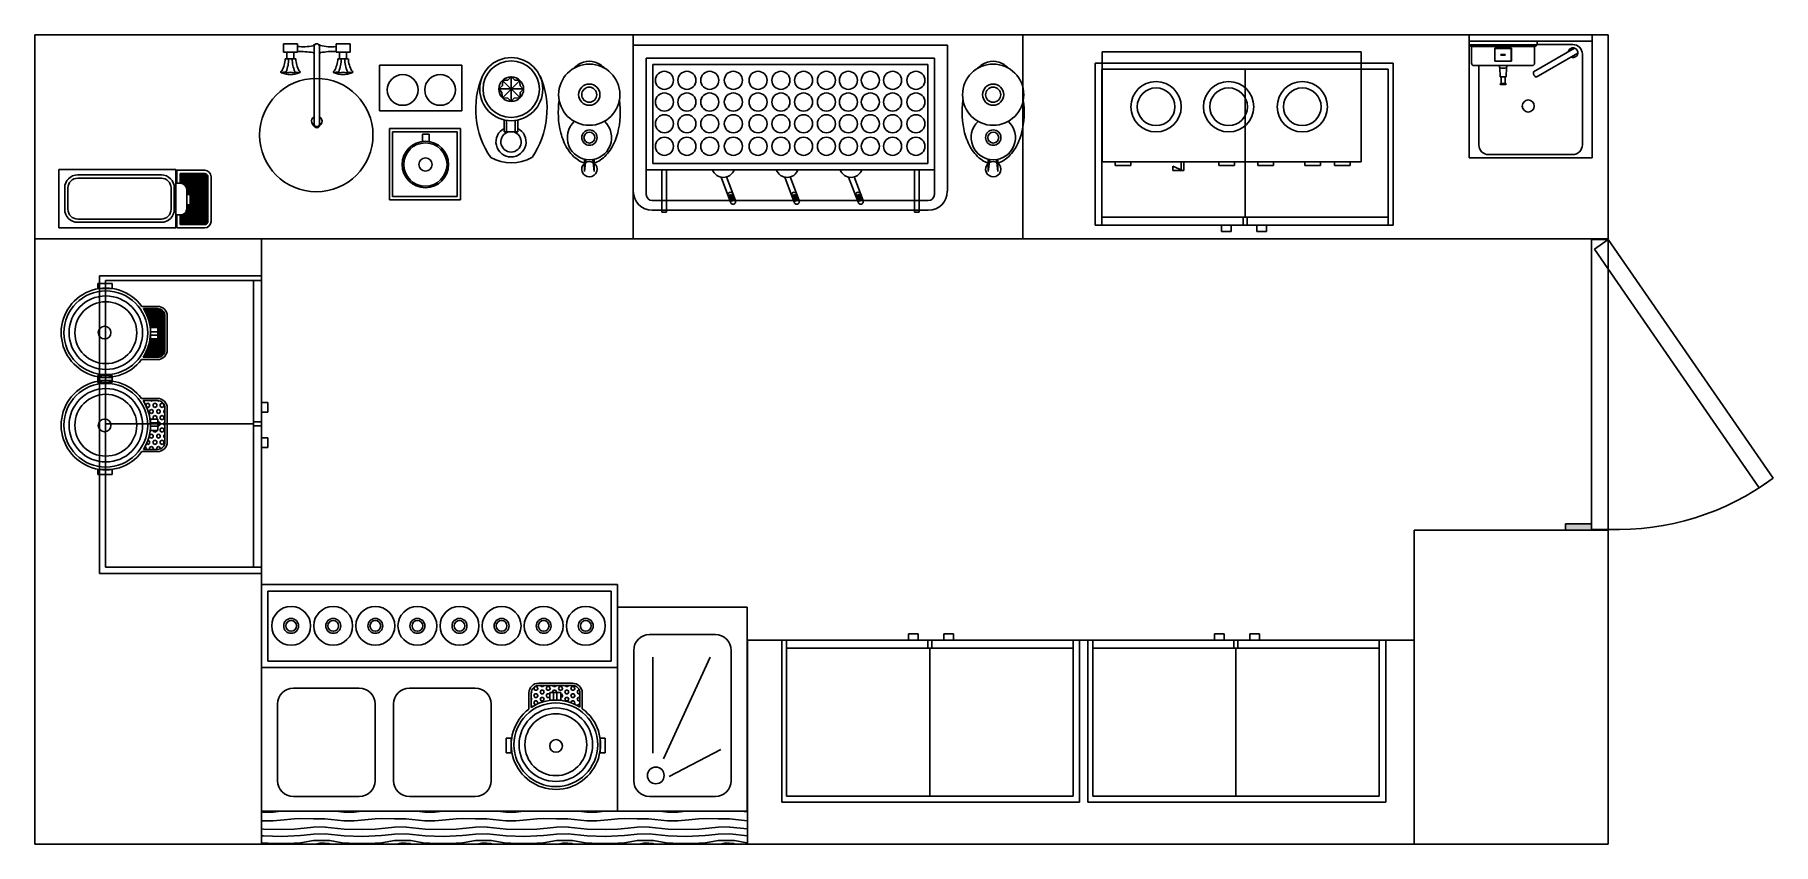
# Model space of a CAD drawing. Header units: inches. Extents: x 17051 to 22421, y 40046 to 42546.
import ezdxf

# ---------------------------------------------------------------- set-up
doc = ezdxf.new("R2010")
doc.units = ezdxf.units.IN
doc.header["$MEASUREMENT"] = 0
doc.layers.add('freecads.com', color=7, linetype='Continuous')

msp = doc.modelspace()

# ---------------------------------------------------------------- hatches: boundary and pattern name
at = {"layer": 'freecads.com', "ltscale": 50, "transparency": 33554554}
h = msp.add_hatch(color=256, dxfattribs=at)
h.dxf.hatch_style = 1
h.paths.add_polyline_path([(21859, 41035.5), (21779.2, 41035.5), (21779.2, 41016.3), (21859, 41016.3)])

# ---------------------------------------------------------------- linework, layer by layer
at = {"layer": 'freecads.com', "ltscale": 50}
for p, q in [((17051.4, 42546.3), (21911.4, 42546.3)), ((17051.4, 40046.3), (17051.4, 42546.3)), ((18899.6, 42546.3), (18899.6, 41916.3)), ((20102.9, 42546.3), (20102.9, 41916.3)), ((21911.4, 42546.3), (21911.4, 41916.3)), ((21911.4, 41916.3), (17051.4, 41916.3)), ((17751.4, 41916.3), (17751.4, 40046.3)), ((21859, 41035.5), (21779.2, 41035.5)), ((21779.2, 41035.5), (21779.2, 41016.3)), ((21859, 41016.3), (21859, 41035.5)), ((21311.8, 41016.3), (21911.4, 41016.3)), ((21311.8, 40046.3), (21311.8, 41016.3)), ((21911.4, 41016.3), (21911.4, 40046.3)), ((19153.7, 40693.8), (18950, 40693.8)), ((21311.8, 40676.3), (19252.2, 40676.3)), ((19252.2, 40676.3), (19252.2, 40046.3)), ((18901.3, 40645), (18901.3, 40242.5)), ((18960.6, 40327.7), (18960.6, 40623.8)), ((18993.3, 40310.5), (19137.9, 40623.8)), ((19202.4, 40242.5), (19202.4, 40645)), ((19011.1, 40255.9), (19170.8, 40339.3)), ((18950, 40193.8), (19153.7, 40193.8)), ((17751.4, 40148.3), (19252.2, 40148.3)), ((21911.4, 40046.3), (17051.4, 40046.3))]:
    msp.add_line(p, q, dxfattribs=at)
at = {"layer": 'freecads.com'}
for p, q in [((21481.4, 42546.3), (21861.4, 42546.3)), ((21481.4, 42166.3), (21481.4, 42546.3)), ((21481.4, 42526.3), (21861.4, 42526.3)), ((21691.4, 42515.3), (21691.4, 42526.3)), ((21861.4, 42546.3), (21861.4, 42166.3)), ((17819.4, 42518.7), (17862.7, 42518.7)), ((17819.4, 42493), (17819.4, 42518.7)), ((17862.7, 42493), (17819.4, 42493)), ((17857.3, 42472.3), (17824.8, 42472.3)), ((17830.2, 42493), (17830.2, 42472.3)), ((17851.9, 42472.3), (17851.9, 42493)), ((17862.7, 42493), (17862.7, 42518.7)), ((17914.2, 42510.7), (17914.2, 42269.1)), ((17930.5, 42269.1), (17930.5, 42510.7)), ((17981.9, 42493), (17981.9, 42518.8)), ((17981.9, 42518.8), (18025.2, 42518.8)), ((18025.2, 42493), (17981.9, 42493)), ((18019.8, 42472.3), (17987.3, 42472.3)), ((17992.7, 42493), (17992.7, 42472.3)), ((18014.4, 42472.3), (18014.4, 42493)), ((18025.2, 42493), (18025.2, 42518.8)), ((19870, 42514.3), (18900, 42514.3)), ((18900, 42514.3), (18900, 42063)), ((18940, 42474.3), (18940, 42052.9)), ((19830, 42474.3), (18940, 42474.3)), ((19830, 42052.9), (19830, 42474.3)), ((19870, 42063), (19870, 42514.3)), ((20347.7, 42153.7), (20347.7, 42493.7)), ((20347.7, 42493.7), (21147.7, 42493.7)), ((21147.7, 42493.7), (21147.7, 42153.7)), ((21481.4, 42515.3), (21691.4, 42515.3)), ((21488.9, 42510.3), (21488.9, 42458.3)), ((21683.9, 42510.3), (21488.9, 42510.3)), ((21560.4, 42464.3), (21560.4, 42505.3)), ((21560.4, 42505.3), (21612.4, 42505.3)), ((21561.4, 42467.3), (21561.4, 42502.3)), ((21563.4, 42504.3), (21609.4, 42504.3)), ((21579.9, 42483.8), (21579.9, 42485.8)), ((21579.9, 42485.8), (21592.9, 42485.8)), ((21592.9, 42483.8), (21579.9, 42483.8)), ((21586.4, 42483.8), (21586.4, 42485.8)), ((21592.9, 42485.8), (21592.9, 42483.8)), ((21611.4, 42502.3), (21611.4, 42467.3)), ((21612.4, 42505.3), (21612.4, 42464.3)), ((21807.4, 42505.1), (21680.3, 42431.8)), ((21683.9, 42458.3), (21683.9, 42510.3)), ((21817.2, 42490), (21688.6, 42415.7)), ((21691.4, 42516.3), (21801.4, 42516.3)), ((21831.4, 42206.3), (21831.4, 42486.3)), ((18115.9, 42452.1), (18370.6, 42452.1)), ((18115.9, 42311.4), (18115.9, 42452.1)), ((18370.6, 42452.1), (18370.6, 42311.4)), ((19810, 42454.3), (18960, 42454.3)), ((18960, 42454.3), (18960, 42148.9)), ((19810, 42148.9), (19810, 42454.3)), ((21495.9, 42451.3), (21676.9, 42451.3)), ((21511.4, 42206.3), (21511.4, 42451.3)), ((21612.4, 42464.3), (21560.4, 42464.3)), ((21609.4, 42465.3), (21563.4, 42465.3)), ((21576.2, 42444.8), (21577.4, 42416.3)), ((21596.7, 42444.8), (21595.4, 42416.3)), ((18495.7, 42389.8), (18485, 42379.1)), ((18485, 42379.1), (18494.3, 42368.4)), ((18560.8, 42379.1), (18485.7, 42379.1)), ((18494.3, 42368.4), (18496.5, 42351.9)), ((18497.2, 42406.2), (18495.7, 42389.8)), ((18550.1, 42351.9), (18495.7, 42405.5)), ((18549.4, 42404.8), (18495.7, 42351.2)), ((18512.2, 42406.2), (18497.2, 42406.2)), ((18522.9, 42417), (18512.2, 42406.2)), ((18533.6, 42406.2), (18522.9, 42417)), ((18522.9, 42416.3), (18522.9, 42341.2)), ((18548.7, 42406.2), (18533.6, 42406.2)), ((18550.1, 42388.4), (18548.7, 42406.2)), ((18560.1, 42378.4), (18550.1, 42388.4)), ((18550.1, 42367.6), (18560.1, 42378.4)), ((18550.1, 42351.9), (18550.1, 42367.6)), ((21595.4, 42416.3), (21577.4, 42416.3)), ((21593.4, 42396.3), (21579.4, 42396.3)), ((21593.4, 42392.3), (21579.4, 42392.3)), ((21580.4, 42416.3), (21580.4, 42396.3)), ((21592.4, 42416.3), (21592.4, 42396.3)), ((18370.6, 42311.4), (18115.9, 42311.4)), ((18496.5, 42351.9), (18512.2, 42350.5)), ((18512.2, 42350.5), (18522.9, 42340.5)), ((18522.9, 42340.5), (18532.2, 42350.5)), ((18532.2, 42350.5), (18550.1, 42351.9)), ((18366.5, 42257), (18146.5, 42257)), ((18146.5, 42257), (18146.5, 42037)), ((18366.5, 42037), (18366.5, 42257)), ((18501.5, 42246.1), (18501.5, 42283.3)), ((18508.6, 42282.6), (18508.6, 42246.1)), ((18535.1, 42282.6), (18535.1, 42246.1)), ((18542.9, 42283.3), (18542.9, 42246.1)), ((18356.5, 42247), (18156.5, 42247)), ((18156.5, 42247), (18156.5, 42047)), ((18270, 42239.7), (18249, 42239.7)), ((18249, 42239.7), (18249, 42216.7)), ((18270, 42216.2), (18270, 42239.7)), ((18356.5, 42047), (18356.5, 42247)), ((18542.9, 42246.1), (18501.5, 42246.1)), ((18748.8, 42162.1), (18748.8, 42123.6)), ((18748.8, 42123.6), (18753.4, 42161)), ((18779.1, 42123.6), (18774.5, 42161)), ((18779.1, 42162.1), (18779.1, 42123.6)), ((19996.1, 42162.1), (19996.1, 42123.6)), ((19996.1, 42123.6), (20000.8, 42161)), ((20026.4, 42123.6), (20021.8, 42161)), ((20026.4, 42162.1), (20026.4, 42123.6)), ((21147.7, 42153.7), (20347.7, 42153.7)), ((20388.4, 42153.7), (20388.4, 42142.8)), ((20436.4, 42142.8), (20436.4, 42153.7)), ((20591.7, 42153.7), (20591.7, 42127.5)), ((20600.8, 42127.5), (20600.8, 42153.7)), ((20708.6, 42153.7), (20708.6, 42142.8)), ((20756.5, 42142.8), (20756.5, 42153.7)), ((20829.4, 42153.7), (20829.4, 42142.8)), ((20877.3, 42142.8), (20877.3, 42153.7)), ((20974.1, 42153.7), (20974.1, 42142.8)), ((21022, 42142.8), (21022, 42153.7)), ((21065.6, 42153.7), (21065.6, 42142.8)), ((21113.6, 42142.8), (21113.6, 42153.7)), ((21861.4, 42166.3), (21481.4, 42166.3)), ((21801.4, 42176.3), (21541.4, 42176.3)), ((17126.2, 41950), (17126.2, 42130)), ((17486.8, 42130), (17126.2, 42130)), ((17442.4, 42113.4), (17183.9, 42113.4)), ((17442.4, 42103.4), (17183.9, 42103.4)), ((17486.8, 42130), (17486.8, 41950)), ((17490.6, 42127.7), (17490.6, 42087.7)), ((17490.6, 42127.7), (17576.2, 42127.7)), ((17500.6, 42117.7), (17500.6, 42087.7)), ((17500.6, 42117.7), (17576.2, 42117.7)), ((17500.6, 42117.2), (17579.2, 42117.2)), ((17500.6, 42116.4), (17581.1, 42116.4)), ((17500.6, 42115.6), (17582.3, 42115.6)), ((17500.6, 42114.8), (17583.2, 42114.8)), ((17500.6, 42114), (17583.9, 42114)), ((17500.6, 42113.2), (17584.5, 42113.2)), ((17500.6, 42112.5), (17585, 42112.5)), ((17500.6, 42111.7), (17585.4, 42111.7)), ((17500.6, 42110.9), (17585.7, 42110.9)), ((17500.6, 42110.1), (17585.9, 42110.1)), ((17500.6, 42109.3), (17586.1, 42109.3)), ((17500.6, 42108.5), (17586.2, 42108.5)), ((17500.6, 42107.7), (17586.2, 42107.7)), ((17500.6, 42106.9), (17586.2, 42106.9)), ((17500.6, 42106.1), (17586.2, 42106.1)), ((17500.6, 42105.3), (17586.2, 42105.3)), ((17500.6, 42104.5), (17586.2, 42104.5)), ((17500.6, 42103.7), (17586.2, 42103.7)), ((17500.6, 42102.9), (17586.2, 42102.9)), ((17500.6, 42102.1), (17586.2, 42102.1)), ((17500.6, 42101.3), (17586.2, 42101.3)), ((17500.6, 42100.5), (17586.2, 42100.5)), ((17500.6, 42099.8), (17586.2, 42099.8)), ((17500.6, 42099), (17586.2, 42099)), ((17500.6, 42098.2), (17586.2, 42098.2)), ((17500.6, 42097.4), (17586.2, 42097.4)), ((17500.6, 42096.6), (17586.2, 42096.6)), ((17501.3, 42087.7), (17501.3, 42117.7)), ((17504.5, 42087.3), (17504.5, 42117.7)), ((17507.6, 42086.4), (17507.6, 42117.7)), ((17510.8, 42085), (17510.8, 42117.7)), ((17514, 42082.8), (17514, 42117.7)), ((17517.2, 42079.5), (17517.2, 42117.7)), ((17520.3, 42073.6), (17520.3, 42117.7)), ((17523.5, 42056.3), (17523.5, 42117.7)), ((17526.7, 42056.3), (17526.7, 42117.7)), ((17529.9, 42056.3), (17529.9, 42117.7)), ((17533, 42056.3), (17533, 42117.7)), ((17536.2, 41960), (17536.2, 42117.7)), ((17539.4, 41960), (17539.4, 42117.7)), ((17542.6, 41960), (17542.6, 42117.7)), ((17545.7, 41960), (17545.7, 42117.7)), ((17548.9, 41960), (17548.9, 42117.7)), ((17552.1, 41960), (17552.1, 42117.7)), ((17555.3, 41960), (17555.3, 42117.7)), ((17558.4, 41960), (17558.4, 42117.7)), ((17561.6, 41960), (17561.6, 42117.7)), ((17564.8, 41960), (17564.8, 42117.7)), ((17568, 41960), (17568, 42117.7)), ((17571.1, 41960), (17571.1, 42117.7)), ((17574.3, 41960), (17574.3, 42117.7)), ((17577.5, 41960), (17577.5, 42117.6)), ((17580.7, 41961), (17580.7, 42116.6)), ((17583.8, 41963.5), (17583.8, 42114.2)), ((17586.2, 42107.7), (17586.2, 41970)), ((17596.2, 42107.7), (17596.2, 41970)), ((18940, 42128.9), (19830, 42128.9)), ((18960, 42148.9), (19810, 42148.9)), ((18988.1, 42128.9), (18988.1, 41998.7)), ((19002.7, 41998.7), (19002.7, 42128.9)), ((19170.9, 42106.6), (19200.1, 42029.2)), ((19188, 42107.1), (19215.5, 42034.2)), ((19367.8, 42106.6), (19396.9, 42029.2)), ((19384.8, 42107.1), (19412.3, 42034.2)), ((19565.1, 42106.6), (19594.2, 42029.2)), ((19582.1, 42107.1), (19609.6, 42034.2)), ((19768.3, 42128.9), (19768.3, 41998.7)), ((19783, 41998.7), (19783, 42128.9)), ((20388.4, 42142.8), (20436.4, 42142.8)), ((20566.7, 42127.5), (20566.7, 42140.6)), ((20566.7, 42140.6), (20596.3, 42127.5)), ((20600.8, 42127.5), (20566.7, 42127.5)), ((20708.6, 42142.8), (20756.5, 42142.8)), ((20829.4, 42142.8), (20877.3, 42142.8)), ((20974.1, 42142.8), (21022, 42142.8)), ((21065.6, 42142.8), (21113.6, 42142.8)), ((17143.9, 42073.4), (17143.9, 42007.2)), ((17153.9, 42073.4), (17153.9, 42007.2)), ((17472.4, 42007.2), (17472.4, 42073.4)), ((17482.4, 42007.2), (17482.4, 42073.4)), ((17500.8, 42087.7), (17486.8, 42087.7)), ((17500.6, 42095.8), (17586.2, 42095.8)), ((17500.6, 42095), (17586.2, 42095)), ((17500.6, 42094.2), (17586.2, 42094.2)), ((17500.6, 42093.4), (17586.2, 42093.4)), ((17500.6, 42092.6), (17586.2, 42092.6)), ((17500.7, 42091.8), (17586.2, 42091.8)), ((17500.7, 42091), (17586.2, 42091)), ((17500.7, 42090.2), (17586.2, 42090.2)), ((17500.7, 42089.4), (17586.2, 42089.4)), ((17500.8, 42088.6), (17586.2, 42088.6)), ((17500.8, 42087.8), (17586.2, 42087.8)), ((17505.6, 42087.1), (17586.2, 42087.1)), ((17508.1, 42086.3), (17586.2, 42086.3)), ((17509.9, 42085.5), (17586.2, 42085.5)), ((17511.3, 42084.7), (17586.2, 42084.7)), ((17512.5, 42083.9), (17586.2, 42083.9)), ((17513.6, 42083.1), (17586.2, 42083.1)), ((17514.5, 42082.3), (17586.2, 42082.3)), ((17515.4, 42081.5), (17586.2, 42081.5)), ((17516.1, 42080.7), (17586.2, 42080.7)), ((17516.8, 42079.9), (17586.2, 42079.9)), ((17517.4, 42079.1), (17586.2, 42079.1)), ((17518, 42078.3), (17586.2, 42078.3)), ((17518.5, 42077.5), (17586.2, 42077.5)), ((17518.9, 42076.7), (17586.2, 42076.7)), ((17519.4, 42075.9), (17586.2, 42075.9)), ((17519.7, 42075.1), (17586.2, 42075.1)), ((17520.1, 42074.4), (17586.2, 42074.4)), ((17520.4, 42073.6), (17586.2, 42073.6)), ((17520.6, 42072.8), (17586.2, 42072.8)), ((17520.8, 42072), (17586.2, 42072)), ((17520.8, 42071.2), (17586.2, 42071.2)), ((17520.8, 42070.4), (17586.2, 42070.4)), ((17520.8, 42069.6), (17586.2, 42069.6)), ((17520.8, 42068.8), (17586.2, 42068.8)), ((17520.8, 42068), (17586.2, 42068)), ((17520.8, 42009.7), (17520.8, 42067.7)), ((17520.8, 42067.2), (17586.2, 42067.2)), ((17520.8, 42066.4), (17586.2, 42066.4)), ((17520.8, 42065.6), (17586.2, 42065.6)), ((17520.8, 42064.8), (17586.2, 42064.8)), ((17520.8, 42064), (17586.2, 42064)), ((17520.8, 42063.2), (17586.2, 42063.2)), ((17520.8, 42062.4), (17586.2, 42062.4)), ((17520.8, 42061.7), (17586.2, 42061.7)), ((17520.8, 42060.9), (17586.2, 42060.9)), ((17520.8, 42060.1), (17586.2, 42060.1)), ((17520.8, 42059.3), (17586.2, 42059.3)), ((17520.8, 42058.5), (17586.2, 42058.5)), ((17520.8, 42057.7), (17586.2, 42057.7)), ((17520.8, 42056.9), (17586.2, 42056.9)), ((17534.2, 42056.3), (17520.8, 42056.3)), ((17531.3, 42053), (17520.8, 42053)), ((17531.3, 42020.8), (17531.3, 42053)), ((17534.2, 42017.7), (17534.2, 42056.3)), ((17534.2, 42056.1), (17586.2, 42056.1)), ((17534.2, 42055.3), (17586.2, 42055.3)), ((17534.2, 42054.5), (17586.2, 42054.5)), ((17534.2, 42053.7), (17586.2, 42053.7)), ((17534.2, 42052.9), (17586.2, 42052.9)), ((17534.2, 42052.1), (17586.2, 42052.1)), ((17534.2, 42051.3), (17586.2, 42051.3)), ((17534.2, 42050.5), (17586.2, 42050.5)), ((17534.2, 42049.7), (17586.2, 42049.7)), ((17534.2, 42049), (17586.2, 42049)), ((17534.2, 42048.2), (17586.2, 42048.2)), ((17534.2, 42047.4), (17586.2, 42047.4)), ((17534.2, 42046.6), (17586.2, 42046.6)), ((17534.2, 42045.8), (17586.2, 42045.8)), ((17534.2, 42045), (17586.2, 42045)), ((17534.2, 42044.2), (17586.2, 42044.2)), ((17534.2, 42043.4), (17586.2, 42043.4)), ((17534.2, 42042.6), (17586.2, 42042.6)), ((18156.5, 42047), (18356.5, 42047)), ((19202, 42035.1), (19195.6, 42052.5)), ((19207.1, 42036.6), (19200.7, 42054)), ((19211.4, 42036.5), (19205, 42053.9)), ((19398.9, 42035.1), (19392.5, 42052.5)), ((19404, 42036.6), (19397.6, 42054)), ((19408.3, 42036.5), (19401.9, 42053.9)), ((19596.2, 42035.1), (19589.7, 42052.5)), ((19601.3, 42036.6), (19594.9, 42054)), ((19605.6, 42036.5), (19599.1, 42053.9)), ((17486.8, 41989.7), (17500.8, 41989.7)), ((17490.6, 41989.7), (17490.6, 41950)), ((17500.6, 41989.7), (17500.6, 41960)), ((17500.6, 41989.4), (17586.2, 41989.4)), ((17500.6, 41988.6), (17586.2, 41988.6)), ((17501.3, 41960), (17501.3, 41989.7)), ((17504.5, 41960), (17504.5, 41989.9)), ((17506.4, 41990.2), (17586.2, 41990.2)), ((17507.6, 41960), (17507.6, 41990.6)), ((17508.9, 41991), (17586.2, 41991)), ((17510.7, 41991.8), (17586.2, 41991.8)), ((17510.8, 41960), (17510.8, 41991.9)), ((17512.1, 41992.6), (17586.2, 41992.6)), ((17513.2, 41993.4), (17586.2, 41993.4)), ((17514, 41960), (17514, 41994)), ((17514.2, 41994.2), (17586.2, 41994.2)), ((17515.1, 41995), (17586.2, 41995)), ((17515.9, 41995.8), (17586.2, 41995.8)), ((17516.6, 41996.6), (17586.2, 41996.6)), ((17517.2, 41997.4), (17586.2, 41997.4)), ((17517.2, 41960), (17517.2, 41997.3)), ((17517.7, 41998.2), (17586.2, 41998.2)), ((17518.2, 41998.9), (17586.2, 41998.9)), ((17518.7, 41999.7), (17586.2, 41999.7)), ((17519.1, 42000.5), (17586.2, 42000.5)), ((17519.4, 42001.3), (17586.2, 42001.3)), ((17519.7, 42002.1), (17586.2, 42002.1)), ((17520, 42002.9), (17586.2, 42002.9)), ((17520.2, 42003.7), (17586.2, 42003.7)), ((17520.3, 41960), (17520.3, 42004.1)), ((17520.4, 42004.5), (17586.2, 42004.5)), ((17520.6, 42005.3), (17586.2, 42005.3)), ((17520.7, 42006.1), (17586.2, 42006.1)), ((17520.8, 42020.8), (17531.3, 42020.8)), ((17520.8, 42017.7), (17534.2, 42017.7)), ((17520.8, 42017.2), (17586.2, 42017.2)), ((17520.8, 42016.4), (17586.2, 42016.4)), ((17520.8, 42015.6), (17586.2, 42015.6)), ((17520.8, 42014.8), (17586.2, 42014.8)), ((17520.8, 42014), (17586.2, 42014)), ((17520.8, 42013.2), (17586.2, 42013.2)), ((17520.8, 42012.4), (17586.2, 42012.4)), ((17520.8, 42011.6), (17586.2, 42011.6)), ((17520.8, 42010.9), (17586.2, 42010.9)), ((17520.8, 42010.1), (17586.2, 42010.1)), ((17520.8, 42009.3), (17586.2, 42009.3)), ((17520.8, 42007.7), (17586.2, 42007.7)), ((17520.8, 42006.9), (17586.2, 42006.9)), ((17520.9, 42008.5), (17586.2, 42008.5)), ((17523.5, 41960), (17523.5, 42017.7)), ((17526.7, 41960), (17526.7, 42017.7)), ((17529.9, 41960), (17529.9, 42017.7)), ((17533, 41960), (17533, 42017.7)), ((17534.2, 42041.8), (17586.2, 42041.8)), ((17534.2, 42041), (17586.2, 42041)), ((17534.2, 42040.2), (17586.2, 42040.2)), ((17534.2, 42039.4), (17586.2, 42039.4)), ((17534.2, 42038.6), (17586.2, 42038.6)), ((17534.2, 42037.8), (17586.2, 42037.8)), ((17534.2, 42037), (17586.2, 42037)), ((17534.2, 42036.3), (17586.2, 42036.3)), ((17534.2, 42035.5), (17586.2, 42035.5)), ((17534.2, 42034.7), (17586.2, 42034.7)), ((17534.2, 42033.9), (17586.2, 42033.9)), ((17534.2, 42033.1), (17586.2, 42033.1)), ((17534.2, 42032.3), (17586.2, 42032.3)), ((17534.2, 42031.5), (17586.2, 42031.5)), ((17534.2, 42030.7), (17586.2, 42030.7)), ((17534.2, 42029.9), (17586.2, 42029.9)), ((17534.2, 42029.1), (17586.2, 42029.1)), ((17534.2, 42028.3), (17586.2, 42028.3)), ((17534.2, 42027.5), (17586.2, 42027.5)), ((17534.2, 42026.7), (17586.2, 42026.7)), ((17534.2, 42025.9), (17586.2, 42025.9)), ((17534.2, 42025.1), (17586.2, 42025.1)), ((17534.2, 42024.3), (17586.2, 42024.3)), ((17534.2, 42023.6), (17586.2, 42023.6)), ((17534.2, 42022.8), (17586.2, 42022.8)), ((17534.2, 42022), (17586.2, 42022)), ((17534.2, 42021.2), (17586.2, 42021.2)), ((17534.2, 42020.4), (17586.2, 42020.4)), ((17534.2, 42019.6), (17586.2, 42019.6)), ((17534.2, 42018.8), (17586.2, 42018.8)), ((17534.2, 42018), (17586.2, 42018)), ((18146.5, 42037), (18366.5, 42037)), ((18958.7, 42034.2), (19811.2, 42034.2)), ((18958.7, 42004.3), (19811.2, 42004.3)), ((18988.1, 41998.7), (19002.7, 41998.7)), ((19768.3, 41998.7), (19783, 41998.7)), ((17486.8, 41950), (17126.2, 41950)), ((17183.9, 41977.2), (17442.4, 41977.2)), ((17183.9, 41967.2), (17442.4, 41967.2)), ((17576.2, 41950), (17490.6, 41950)), ((17500.6, 41987.8), (17586.2, 41987.8)), ((17500.6, 41987), (17586.2, 41987)), ((17500.6, 41986.2), (17586.2, 41986.2)), ((17500.6, 41985.5), (17586.2, 41985.5)), ((17500.6, 41984.7), (17586.2, 41984.7)), ((17500.6, 41983.9), (17586.2, 41983.9)), ((17500.6, 41983.1), (17586.2, 41983.1)), ((17500.6, 41982.3), (17586.2, 41982.3)), ((17500.6, 41981.5), (17586.2, 41981.5)), ((17500.6, 41980.7), (17586.2, 41980.7)), ((17500.6, 41979.9), (17586.2, 41979.9)), ((17500.6, 41979.1), (17586.2, 41979.1)), ((17500.6, 41978.3), (17586.2, 41978.3)), ((17500.6, 41977.5), (17586.2, 41977.5)), ((17500.6, 41976.7), (17586.2, 41976.7)), ((17500.6, 41975.9), (17586.2, 41975.9)), ((17500.6, 41975.1), (17586.2, 41975.1)), ((17500.6, 41974.3), (17586.2, 41974.3)), ((17500.6, 41973.5), (17586.2, 41973.5)), ((17500.6, 41972.8), (17586.2, 41972.8)), ((17500.6, 41972), (17586.2, 41972)), ((17500.6, 41971.2), (17586.2, 41971.2)), ((17500.6, 41970.4), (17586.2, 41970.4)), ((17500.6, 41969.6), (17586.2, 41969.6)), ((17500.6, 41968.8), (17586.2, 41968.8)), ((17500.6, 41968), (17586, 41968)), ((17500.6, 41967.2), (17585.8, 41967.2)), ((17500.6, 41966.4), (17585.6, 41966.4)), ((17500.6, 41965.6), (17585.2, 41965.6)), ((17500.6, 41964.8), (17584.8, 41964.8)), ((17500.6, 41964), (17584.3, 41964)), ((17500.6, 41963.2), (17583.6, 41963.2)), ((17500.6, 41962.4), (17582.8, 41962.4)), ((17500.6, 41961.6), (17581.8, 41961.6)), ((17500.6, 41960.8), (17580.4, 41960.8)), ((17500.6, 41960.1), (17577.6, 41960.1)), ((17576.2, 41960), (17500.6, 41960)), ((17246.1, 41778.2), (17246.1, 41763)), ((17290.9, 41778.2), (17246.1, 41778.2)), ((17290.9, 41763), (17290.9, 41778.2)), ((17246.1, 41763), (17290.9, 41763)), ((17430.6, 41707.6), (17382, 41707.6)), ((17430.6, 41700.6), (17386.8, 41700.6)), ((17387.2, 41700.3), (17387, 41700.6)), ((17387.8, 41699.1), (17388.1, 41699.5)), ((17388.1, 41698.7), (17387.8, 41699.2)), ((17387.9, 41699.7), (17388.5, 41699.7)), ((17388.1, 41698.6), (17388.5, 41698.6)), ((17389.1, 41699.2), (17388.7, 41699.8)), ((17388.7, 41698.4), (17389, 41699)), ((17389.1, 41697), (17388.7, 41697.6)), ((17389.7, 41700.1), (17390, 41700.6)), ((17390, 41699.8), (17389.7, 41700.3)), ((17389.7, 41697.9), (17390, 41698.4)), ((17390, 41697.6), (17389.7, 41698.1)), ((17389.8, 41699.7), (17390.4, 41699.7)), ((17389.8, 41698.6), (17390.4, 41698.6)), ((17389.8, 41697.5), (17390.4, 41697.5)), ((17389.8, 41696.4), (17390.4, 41696.4)), ((17389.8, 41695.8), (17390, 41696.2)), ((17390.1, 41695.3), (17390.4, 41695.3)), ((17390.6, 41699.5), (17390.9, 41700.1)), ((17390.6, 41697.3), (17390.9, 41697.9)), ((17390.6, 41695.1), (17390.9, 41695.7)), ((17391, 41698.1), (17390.7, 41698.7)), ((17391, 41695.9), (17390.7, 41696.5)), ((17391, 41700.3), (17390.8, 41700.6)), ((17391, 41693.7), (17390.8, 41694.1)), ((17391.6, 41699), (17391.9, 41699.5)), ((17391.9, 41698.7), (17391.6, 41699.2)), ((17391.6, 41696.8), (17391.9, 41697.3)), ((17391.9, 41696.5), (17391.6, 41697)), ((17391.6, 41694.6), (17391.9, 41695.1)), ((17391.9, 41694.3), (17391.6, 41694.8)), ((17391.6, 41692.5), (17391.9, 41692.9)), ((17391.9, 41692.1), (17391.6, 41692.6)), ((17391.7, 41699.7), (17392.3, 41699.7)), ((17391.7, 41698.6), (17392.3, 41698.6)), ((17391.7, 41697.5), (17392.3, 41697.5)), ((17391.7, 41696.4), (17392.3, 41696.4)), ((17391.7, 41695.3), (17392.3, 41695.3)), ((17391.7, 41694.2), (17392.3, 41694.2)), ((17391.7, 41693.1), (17392.3, 41693.1)), ((17391.9, 41692), (17392.3, 41692)), ((17392.5, 41698.4), (17392.8, 41699)), ((17392.5, 41696.2), (17392.8, 41696.8)), ((17392.5, 41694), (17392.8, 41694.6)), ((17392.5, 41691.8), (17392.8, 41692.4)), ((17392.9, 41699.2), (17392.6, 41699.8)), ((17392.9, 41697), (17392.6, 41697.6)), ((17392.9, 41694.8), (17392.6, 41695.4)), ((17392.9, 41692.6), (17392.6, 41693.2)), ((17392.9, 41690.4), (17392.6, 41691)), ((17393.5, 41700.1), (17393.8, 41700.6)), ((17393.8, 41699.8), (17393.5, 41700.3)), ((17393.5, 41697.9), (17393.8, 41698.4)), ((17393.8, 41697.6), (17393.5, 41698.1)), ((17393.5, 41695.7), (17393.8, 41696.2)), ((17393.8, 41695.4), (17393.5, 41695.9)), ((17393.5, 41693.5), (17393.8, 41694)), ((17393.8, 41693.2), (17393.5, 41693.7)), ((17393.5, 41691.3), (17393.8, 41691.8)), ((17393.8, 41691), (17393.5, 41691.5)), ((17393.5, 41689.1), (17393.8, 41689.6)), ((17393.8, 41688.8), (17393.5, 41689.3)), ((17393.6, 41699.7), (17394.2, 41699.7)), ((17393.6, 41698.6), (17394.2, 41698.6)), ((17393.6, 41697.5), (17394.2, 41697.5)), ((17393.6, 41696.4), (17394.2, 41696.4)), ((17393.6, 41695.3), (17394.2, 41695.3)), ((17393.6, 41694.2), (17394.2, 41694.2)), ((17393.6, 41693.1), (17394.2, 41693.1)), ((17393.6, 41692), (17394.2, 41692)), ((17393.6, 41690.9), (17394.2, 41690.9)), ((17393.6, 41689.8), (17394.2, 41689.8)), ((17393.7, 41688.7), (17394.2, 41688.7)), ((17394.4, 41699.5), (17394.7, 41700.1)), ((17394.4, 41697.3), (17394.7, 41697.9)), ((17394.4, 41695.1), (17394.7, 41695.7)), ((17394.4, 41692.9), (17394.7, 41693.5)), ((17394.4, 41690.7), (17394.7, 41691.3)), ((17394.4, 41688.5), (17394.7, 41689.1)), ((17394.8, 41698.1), (17394.5, 41698.7)), ((17394.8, 41695.9), (17394.5, 41696.5)), ((17394.8, 41693.7), (17394.5, 41694.3)), ((17394.8, 41691.5), (17394.5, 41692.1)), ((17394.8, 41689.3), (17394.5, 41689.9)), ((17394.8, 41687.1), (17394.5, 41687.7)), ((17394.8, 41700.3), (17394.6, 41700.6)), ((17394.7, 41686.7), (17394.7, 41686.9)), ((17395.4, 41699), (17395.7, 41699.5)), ((17395.7, 41698.7), (17395.4, 41699.2)), ((17395.4, 41696.8), (17395.7, 41697.3)), ((17395.7, 41696.5), (17395.4, 41697)), ((17395.4, 41694.6), (17395.7, 41695.1)), ((17395.7, 41694.3), (17395.4, 41694.8)), ((17395.4, 41692.4), (17395.7, 41692.9)), ((17395.7, 41692.1), (17395.4, 41692.6)), ((17395.4, 41690.2), (17395.7, 41690.7)), ((17395.7, 41689.9), (17395.4, 41690.4)), ((17395.4, 41688), (17395.7, 41688.5)), ((17395.7, 41687.7), (17395.4, 41688.2)), ((17395.4, 41685.8), (17395.7, 41686.3)), ((17395.7, 41685.5), (17395.4, 41686)), ((17395.5, 41699.7), (17396.1, 41699.7)), ((17395.5, 41698.6), (17396.1, 41698.6)), ((17395.5, 41697.5), (17396.1, 41697.5)), ((17395.5, 41696.4), (17396.1, 41696.4)), ((17395.5, 41695.3), (17396.1, 41695.3)), ((17395.5, 41694.2), (17396.1, 41694.2)), ((17395.5, 41693.1), (17396.1, 41693.1)), ((17395.5, 41692), (17396.1, 41692)), ((17395.5, 41690.9), (17396.1, 41690.9)), ((17395.5, 41689.8), (17396.1, 41689.8)), ((17395.5, 41688.7), (17396.1, 41688.7)), ((17395.5, 41687.6), (17396.1, 41687.6)), ((17395.5, 41686.5), (17396.1, 41686.5)), ((17395.5, 41685.4), (17396.1, 41685.4)), ((17395.8, 41684.3), (17396.1, 41684.3)), ((17396.3, 41698.4), (17396.7, 41699)), ((17396.3, 41696.2), (17396.7, 41696.8)), ((17396.3, 41694), (17396.7, 41694.6)), ((17396.3, 41691.8), (17396.7, 41692.4)), ((17396.3, 41689.6), (17396.7, 41690.2)), ((17396.3, 41687.4), (17396.7, 41688)), ((17396.3, 41685.2), (17396.7, 41685.8)), ((17396.7, 41699.2), (17396.4, 41699.8)), ((17396.7, 41697), (17396.4, 41697.6)), ((17396.7, 41694.8), (17396.4, 41695.4)), ((17396.7, 41692.6), (17396.4, 41693.2)), ((17396.7, 41690.4), (17396.4, 41691)), ((17396.7, 41688.2), (17396.4, 41688.8)), ((17396.7, 41686), (17396.4, 41686.6)), ((17396.7, 41683.8), (17396.4, 41684.4)), ((17396.4, 41683.1), (17396.7, 41683.6)), ((17397.3, 41700.1), (17397.6, 41700.6)), ((17397.6, 41699.8), (17397.3, 41700.3)), ((17397.3, 41697.9), (17397.6, 41698.4)), ((17397.6, 41697.6), (17397.3, 41698.1)), ((17397.3, 41695.7), (17397.6, 41696.2)), ((17397.6, 41695.4), (17397.3, 41695.9)), ((17397.3, 41693.5), (17397.6, 41694)), ((17397.6, 41693.2), (17397.3, 41693.7)), ((17397.3, 41691.3), (17397.6, 41691.8)), ((17397.6, 41691), (17397.3, 41691.5)), ((17397.3, 41689.1), (17397.6, 41689.6)), ((17397.6, 41688.8), (17397.3, 41689.3)), ((17397.3, 41686.9), (17397.6, 41687.4)), ((17397.6, 41686.6), (17397.3, 41687.1)), ((17397.3, 41684.7), (17397.6, 41685.2)), ((17397.6, 41684.4), (17397.3, 41684.9)), ((17397.3, 41682.5), (17397.6, 41683)), ((17397.6, 41682.2), (17397.3, 41682.7)), ((17397.4, 41699.7), (17398, 41699.7)), ((17397.4, 41698.6), (17398, 41698.6)), ((17397.4, 41697.5), (17398, 41697.5)), ((17397.4, 41696.4), (17398, 41696.4)), ((17397.4, 41695.3), (17398, 41695.3)), ((17397.4, 41694.2), (17398, 41694.2)), ((17397.4, 41693.1), (17398, 41693.1)), ((17397.4, 41692), (17398, 41692)), ((17397.4, 41690.9), (17398, 41690.9)), ((17397.4, 41689.8), (17398, 41689.8)), ((17397.4, 41688.7), (17398, 41688.7)), ((17397.4, 41687.6), (17398, 41687.6)), ((17397.4, 41686.5), (17398, 41686.5)), ((17397.4, 41685.4), (17398, 41685.4)), ((17397.4, 41684.3), (17398, 41684.3)), ((17397.4, 41683.2), (17398, 41683.2)), ((17397.4, 41682.1), (17398, 41682.1)), ((17397.4, 41681), (17398, 41681)), ((17397.5, 41680.6), (17397.6, 41680.8)), ((17397.8, 41679.9), (17398, 41679.9)), ((17398.2, 41699.5), (17398.6, 41700.1)), ((17398.2, 41697.3), (17398.6, 41697.9)), ((17398.2, 41695.1), (17398.6, 41695.7)), ((17398.2, 41692.9), (17398.6, 41693.5)), ((17398.2, 41690.7), (17398.6, 41691.3)), ((17398.2, 41688.5), (17398.6, 41689.1)), ((17398.2, 41686.3), (17398.6, 41686.9)), ((17398.2, 41684.1), (17398.6, 41684.7)), ((17398.2, 41681.9), (17398.6, 41682.5)), ((17398.2, 41679.7), (17398.6, 41680.3)), ((17398.6, 41698.1), (17398.3, 41698.7)), ((17398.6, 41695.9), (17398.3, 41696.5)), ((17398.6, 41693.7), (17398.3, 41694.3)), ((17398.6, 41691.5), (17398.3, 41692.1)), ((17398.6, 41689.3), (17398.3, 41689.9)), ((17398.6, 41687.1), (17398.3, 41687.7)), ((17398.6, 41684.9), (17398.3, 41685.5)), ((17398.6, 41682.7), (17398.3, 41683.3)), ((17398.6, 41680.5), (17398.3, 41681.1)), ((17398.6, 41678.3), (17398.3, 41678.9)), ((17398.6, 41700.3), (17398.4, 41700.6)), ((17398.5, 41678.1), (17398.6, 41678.1)), ((17399.2, 41699), (17399.5, 41699.5)), ((17399.5, 41698.7), (17399.2, 41699.2)), ((17399.2, 41696.8), (17399.5, 41697.3)), ((17399.5, 41696.5), (17399.2, 41697)), ((17399.2, 41694.6), (17399.5, 41695.1)), ((17399.5, 41694.3), (17399.2, 41694.8)), ((17399.2, 41692.4), (17399.5, 41692.9)), ((17399.5, 41692.1), (17399.2, 41692.6)), ((17399.2, 41690.2), (17399.5, 41690.7)), ((17399.5, 41689.9), (17399.2, 41690.4)), ((17399.2, 41688), (17399.5, 41688.5)), ((17399.5, 41687.7), (17399.2, 41688.2)), ((17399.2, 41685.8), (17399.5, 41686.3)), ((17399.5, 41685.5), (17399.2, 41686)), ((17399.2, 41683.6), (17399.5, 41684.1)), ((17399.5, 41683.3), (17399.2, 41683.8)), ((17399.2, 41681.4), (17399.5, 41681.9)), ((17399.5, 41681.1), (17399.2, 41681.6)), ((17399.2, 41679.2), (17399.5, 41679.7)), ((17399.5, 41678.9), (17399.2, 41679.4)), ((17399.2, 41677), (17399.5, 41677.5)), ((17399.5, 41676.7), (17399.2, 41677.2)), ((17399.3, 41699.7), (17399.9, 41699.7)), ((17399.3, 41698.6), (17399.9, 41698.6)), ((17399.3, 41697.5), (17399.9, 41697.5)), ((17399.3, 41696.4), (17399.9, 41696.4)), ((17399.3, 41695.3), (17399.9, 41695.3)), ((17399.3, 41694.2), (17399.9, 41694.2)), ((17399.3, 41693.1), (17399.9, 41693.1)), ((17399.3, 41692), (17399.9, 41692)), ((17399.3, 41690.9), (17399.9, 41690.9)), ((17399.3, 41689.8), (17399.9, 41689.8)), ((17399.3, 41688.7), (17399.9, 41688.7)), ((17399.3, 41687.6), (17399.9, 41687.6)), ((17399.3, 41686.5), (17399.9, 41686.5)), ((17399.3, 41685.4), (17399.9, 41685.4)), ((17399.3, 41684.3), (17399.9, 41684.3)), ((17399.3, 41683.2), (17399.9, 41683.2)), ((17399.3, 41682.1), (17399.9, 41682.1)), ((17399.3, 41681), (17399.9, 41681)), ((17399.3, 41679.9), (17399.9, 41679.9)), ((17399.3, 41678.8), (17399.9, 41678.8)), ((17399.3, 41677.7), (17399.9, 41677.7)), ((17399.3, 41676.6), (17399.9, 41676.6)), ((17399.5, 41675.5), (17399.9, 41675.5)), ((17400.1, 41698.4), (17400.5, 41699)), ((17400.1, 41696.2), (17400.5, 41696.8)), ((17400.1, 41694), (17400.5, 41694.6)), ((17400.1, 41691.8), (17400.5, 41692.4)), ((17400.1, 41689.6), (17400.5, 41690.2)), ((17400.1, 41687.4), (17400.5, 41688)), ((17400.1, 41685.2), (17400.5, 41685.8)), ((17400.1, 41683), (17400.5, 41683.6)), ((17400.1, 41680.8), (17400.5, 41681.4)), ((17400.1, 41678.6), (17400.5, 41679.2)), ((17400.1, 41676.4), (17400.5, 41677)), ((17400.1, 41674.2), (17400.5, 41674.8)), ((17400.5, 41699.2), (17400.2, 41699.8)), ((17400.5, 41697), (17400.2, 41697.6)), ((17400.5, 41694.8), (17400.2, 41695.4)), ((17400.5, 41692.6), (17400.2, 41693.2)), ((17400.5, 41690.4), (17400.2, 41691)), ((17400.5, 41688.2), (17400.2, 41688.8)), ((17400.5, 41686), (17400.2, 41686.6)), ((17400.5, 41683.8), (17400.2, 41684.4)), ((17400.5, 41681.6), (17400.2, 41682.2)), ((17400.5, 41679.4), (17400.2, 41680)), ((17400.5, 41677.2), (17400.2, 41677.8)), ((17400.5, 41675), (17400.2, 41675.6)), ((17401.1, 41700.1), (17401.4, 41700.6)), ((17401.4, 41699.8), (17401.1, 41700.3)), ((17401.1, 41697.9), (17401.4, 41698.4)), ((17401.4, 41697.6), (17401.1, 41698.1)), ((17401.1, 41695.7), (17401.4, 41696.2)), ((17401.4, 41695.4), (17401.1, 41695.9)), ((17401.1, 41693.5), (17401.4, 41694)), ((17401.4, 41693.2), (17401.1, 41693.7)), ((17401.1, 41691.3), (17401.4, 41691.8)), ((17401.4, 41691), (17401.1, 41691.5)), ((17401.1, 41689.1), (17401.4, 41689.6)), ((17401.4, 41688.8), (17401.1, 41689.3)), ((17401.1, 41686.9), (17401.4, 41687.4)), ((17401.4, 41686.6), (17401.1, 41687.1)), ((17401.1, 41684.7), (17401.4, 41685.2)), ((17401.4, 41684.4), (17401.1, 41684.9)), ((17401.1, 41682.5), (17401.4, 41683)), ((17401.4, 41682.2), (17401.1, 41682.7)), ((17401.1, 41680.3), (17401.4, 41680.8)), ((17401.4, 41680), (17401.1, 41680.5)), ((17401.1, 41678.1), (17401.4, 41678.6)), ((17401.4, 41677.8), (17401.1, 41678.3)), ((17401.1, 41675.9), (17401.4, 41676.4)), ((17401.4, 41675.6), (17401.1, 41676.1)), ((17401.1, 41673.7), (17401.4, 41674.2)), ((17401.4, 41673.4), (17401.1, 41673.9)), ((17401.1, 41671.5), (17401.4, 41672)), ((17401.4, 41671.2), (17401.1, 41671.7)), ((17401.2, 41699.7), (17401.8, 41699.7)), ((17401.2, 41698.6), (17401.8, 41698.6)), ((17401.2, 41697.5), (17401.8, 41697.5)), ((17401.2, 41696.4), (17401.8, 41696.4)), ((17401.2, 41695.3), (17401.8, 41695.3)), ((17401.2, 41694.2), (17401.8, 41694.2)), ((17401.2, 41693.1), (17401.8, 41693.1)), ((17401.2, 41692), (17401.8, 41692)), ((17401.2, 41690.9), (17401.8, 41690.9)), ((17401.2, 41689.8), (17401.8, 41689.8)), ((17401.2, 41688.7), (17401.8, 41688.7)), ((17401.2, 41687.6), (17401.8, 41687.6)), ((17401.2, 41686.5), (17401.8, 41686.5)), ((17401.2, 41685.4), (17401.8, 41685.4)), ((17401.2, 41684.3), (17401.8, 41684.3)), ((17401.2, 41683.2), (17401.8, 41683.2)), ((17401.2, 41682.1), (17401.8, 41682.1)), ((17401.2, 41681), (17401.8, 41681)), ((17401.2, 41679.9), (17401.8, 41679.9)), ((17401.2, 41678.8), (17401.8, 41678.8)), ((17401.2, 41677.7), (17401.8, 41677.7)), ((17401.2, 41676.6), (17401.8, 41676.6)), ((17401.2, 41675.5), (17401.8, 41675.5)), ((17401.2, 41674.4), (17401.8, 41674.4)), ((17401.2, 41673.3), (17401.8, 41673.3)), ((17401.2, 41672.2), (17401.8, 41672.2)), ((17401.2, 41671.1), (17401.8, 41671.1)), ((17401.5, 41670), (17401.8, 41670)), ((17402, 41699.5), (17402.4, 41700.1)), ((17402, 41697.3), (17402.4, 41697.9)), ((17402, 41695.1), (17402.4, 41695.7)), ((17402, 41692.9), (17402.4, 41693.5)), ((17402, 41690.7), (17402.4, 41691.3)), ((17402, 41688.5), (17402.4, 41689.1)), ((17402, 41686.3), (17402.4, 41686.9)), ((17402, 41684.1), (17402.4, 41684.7)), ((17402, 41681.9), (17402.4, 41682.5)), ((17402, 41679.7), (17402.4, 41680.3)), ((17402, 41677.5), (17402.4, 41678.1)), ((17402, 41675.3), (17402.4, 41675.9)), ((17402, 41673.1), (17402.4, 41673.7)), ((17402, 41670.9), (17402.4, 41671.5)), ((17402, 41668.7), (17402.4, 41669.3)), ((17402.4, 41698.1), (17402.1, 41698.7)), ((17402.4, 41695.9), (17402.1, 41696.5)), ((17402.4, 41693.7), (17402.1, 41694.3)), ((17402.4, 41691.5), (17402.1, 41692.1)), ((17402.4, 41689.3), (17402.1, 41689.9)), ((17402.4, 41687.1), (17402.1, 41687.7)), ((17402.4, 41684.9), (17402.1, 41685.5)), ((17402.4, 41682.7), (17402.1, 41683.3)), ((17402.4, 41680.5), (17402.1, 41681.1)), ((17402.4, 41678.3), (17402.1, 41678.9)), ((17402.4, 41676.1), (17402.1, 41676.7)), ((17402.4, 41673.9), (17402.1, 41674.5)), ((17402.4, 41671.7), (17402.1, 41672.3)), ((17402.4, 41669.5), (17402.1, 41670.1)), ((17402.4, 41700.3), (17402.3, 41700.6)), ((17402.4, 41667.3), (17402.4, 41667.4)), ((17403, 41699), (17403.3, 41699.5)), ((17403.4, 41698.7), (17403, 41699.2)), ((17403, 41696.8), (17403.3, 41697.3)), ((17403.4, 41696.5), (17403, 41697)), ((17403, 41694.6), (17403.3, 41695.1)), ((17403.4, 41694.3), (17403, 41694.8)), ((17403, 41692.4), (17403.3, 41692.9)), ((17403.4, 41692.1), (17403, 41692.6)), ((17403, 41690.2), (17403.3, 41690.7)), ((17403.4, 41689.9), (17403, 41690.4)), ((17403, 41688), (17403.3, 41688.5)), ((17403.4, 41687.7), (17403, 41688.2)), ((17403, 41685.8), (17403.3, 41686.3)), ((17403.4, 41685.5), (17403, 41686)), ((17403, 41683.6), (17403.3, 41684.1)), ((17403.4, 41683.3), (17403, 41683.8)), ((17403, 41681.4), (17403.3, 41681.9)), ((17403.4, 41681.1), (17403, 41681.6)), ((17403, 41679.2), (17403.3, 41679.7)), ((17403.4, 41678.9), (17403, 41679.4)), ((17403, 41677), (17403.3, 41677.5)), ((17403.4, 41676.7), (17403, 41677.2)), ((17403, 41674.8), (17403.3, 41675.3)), ((17403.4, 41674.5), (17403, 41675)), ((17403, 41672.6), (17403.3, 41673.1)), ((17403.4, 41672.3), (17403, 41672.8)), ((17403, 41670.4), (17403.3, 41670.9)), ((17403.4, 41670.1), (17403, 41670.6)), ((17403, 41668.2), (17403.3, 41668.7)), ((17403.4, 41667.9), (17403, 41668.4)), ((17403, 41666), (17403.3, 41666.5)), ((17403.1, 41699.7), (17403.7, 41699.7)), ((17403.1, 41698.6), (17403.7, 41698.6)), ((17403.1, 41697.5), (17403.7, 41697.5)), ((17403.1, 41696.4), (17403.7, 41696.4)), ((17403.1, 41695.3), (17403.7, 41695.3)), ((17403.1, 41694.2), (17403.7, 41694.2)), ((17403.1, 41693.1), (17403.7, 41693.1)), ((17403.1, 41692), (17403.7, 41692)), ((17403.1, 41690.9), (17403.7, 41690.9)), ((17403.1, 41689.8), (17403.7, 41689.8)), ((17403.1, 41688.7), (17403.7, 41688.7)), ((17403.1, 41687.6), (17403.7, 41687.6)), ((17403.1, 41686.5), (17403.7, 41686.5)), ((17403.1, 41685.4), (17403.7, 41685.4)), ((17403.1, 41684.3), (17403.7, 41684.3)), ((17403.1, 41683.2), (17403.7, 41683.2)), ((17403.1, 41682.1), (17403.7, 41682.1)), ((17403.1, 41681), (17403.7, 41681)), ((17403.1, 41679.9), (17403.7, 41679.9)), ((17403.1, 41678.8), (17403.7, 41678.8)), ((17403.1, 41677.7), (17403.7, 41677.7)), ((17403.1, 41676.6), (17403.7, 41676.6)), ((17403.1, 41675.5), (17403.7, 41675.5)), ((17403.1, 41674.4), (17403.7, 41674.4)), ((17403.1, 41673.3), (17403.7, 41673.3)), ((17403.1, 41672.2), (17403.7, 41672.2)), ((17403.1, 41671.1), (17403.7, 41671.1)), ((17403.1, 41670), (17403.7, 41670)), ((17403.1, 41668.9), (17403.7, 41668.9)), ((17403.1, 41667.8), (17403.7, 41667.8)), ((17403.1, 41666.7), (17403.7, 41666.7)), ((17404.3, 41699.2), (17404, 41699.8)), ((17404, 41698.4), (17404.3, 41699)), ((17404.3, 41697), (17404, 41697.6)), ((17404, 41696.2), (17404.3, 41696.8)), ((17404.3, 41694.8), (17404, 41695.4)), ((17404, 41694), (17404.3, 41694.6)), ((17404.3, 41692.6), (17404, 41693.2)), ((17404, 41691.8), (17404.3, 41692.4)), ((17404.3, 41690.4), (17404, 41691)), ((17404, 41689.6), (17404.3, 41690.2)), ((17404.3, 41688.2), (17404, 41688.8)), ((17404, 41687.4), (17404.3, 41688)), ((17404.3, 41686), (17404, 41686.6)), ((17404, 41685.2), (17404.3, 41685.8)), ((17404.3, 41683.8), (17404, 41684.4)), ((17404, 41683), (17404.3, 41683.6)), ((17404.3, 41681.6), (17404, 41682.2)), ((17404, 41680.8), (17404.3, 41681.4)), ((17404.3, 41679.4), (17404, 41680)), ((17404, 41678.6), (17404.3, 41679.2)), ((17404.3, 41677.2), (17404, 41677.8)), ((17404, 41676.4), (17404.3, 41677)), ((17404.3, 41675), (17404, 41675.6)), ((17404, 41674.2), (17404.3, 41674.8)), ((17404.3, 41672.8), (17404, 41673.4)), ((17404, 41672), (17404.3, 41672.6)), ((17404.3, 41670.6), (17404, 41671.2)), ((17404, 41669.8), (17404.3, 41670.4)), ((17404.3, 41668.4), (17404, 41669)), ((17404, 41667.6), (17404.3, 41668.2)), ((17404.3, 41666.2), (17404, 41666.8)), ((17404.9, 41700.1), (17405.2, 41700.6)), ((17405.3, 41699.8), (17404.9, 41700.3)), ((17404.9, 41697.9), (17405.2, 41698.4)), ((17405.3, 41697.6), (17404.9, 41698.1)), ((17404.9, 41695.7), (17405.2, 41696.2)), ((17405.3, 41695.4), (17404.9, 41695.9)), ((17404.9, 41693.5), (17405.2, 41694)), ((17405.3, 41693.2), (17404.9, 41693.7)), ((17404.9, 41691.3), (17405.2, 41691.8)), ((17405.3, 41691), (17404.9, 41691.5)), ((17404.9, 41689.1), (17405.2, 41689.6)), ((17405.3, 41688.8), (17404.9, 41689.3)), ((17404.9, 41686.9), (17405.2, 41687.4)), ((17405.3, 41686.6), (17404.9, 41687.1)), ((17404.9, 41684.7), (17405.2, 41685.2)), ((17405.3, 41684.4), (17404.9, 41684.9)), ((17404.9, 41682.5), (17405.2, 41683)), ((17405.3, 41682.2), (17404.9, 41682.7)), ((17404.9, 41680.3), (17405.2, 41680.8)), ((17405.3, 41680), (17404.9, 41680.5)), ((17404.9, 41678.1), (17405.2, 41678.6)), ((17405.3, 41677.8), (17404.9, 41678.3)), ((17404.9, 41675.9), (17405.2, 41676.4)), ((17405.3, 41675.6), (17404.9, 41676.1)), ((17404.9, 41673.7), (17405.2, 41674.2)), ((17405.3, 41673.4), (17404.9, 41673.9)), ((17404.9, 41671.5), (17405.2, 41672)), ((17405.3, 41671.2), (17404.9, 41671.7)), ((17404.9, 41669.3), (17405.2, 41669.8)), ((17405.3, 41669), (17404.9, 41669.5)), ((17404.9, 41667.1), (17405.2, 41667.6)), ((17405.3, 41666.8), (17404.9, 41667.3)), ((17405, 41699.7), (17405.7, 41699.7)), ((17405, 41698.6), (17405.7, 41698.6)), ((17405, 41697.5), (17405.7, 41697.5)), ((17405, 41696.4), (17405.7, 41696.4)), ((17405, 41695.3), (17405.7, 41695.3)), ((17405, 41694.2), (17405.7, 41694.2)), ((17405, 41693.1), (17405.7, 41693.1)), ((17405, 41692), (17405.7, 41692)), ((17405, 41690.9), (17405.7, 41690.9)), ((17405, 41689.8), (17405.7, 41689.8)), ((17405, 41688.7), (17405.7, 41688.7)), ((17405, 41687.6), (17405.7, 41687.6)), ((17405, 41686.5), (17405.7, 41686.5)), ((17405, 41685.4), (17405.7, 41685.4)), ((17405, 41684.3), (17405.7, 41684.3)), ((17405, 41683.2), (17405.7, 41683.2)), ((17405, 41682.1), (17405.7, 41682.1)), ((17405, 41681), (17405.7, 41681)), ((17405, 41679.9), (17405.7, 41679.9)), ((17405, 41678.8), (17405.7, 41678.8)), ((17405, 41677.7), (17405.7, 41677.7)), ((17405, 41676.6), (17405.7, 41676.6)), ((17405, 41675.5), (17405.7, 41675.5)), ((17405, 41674.4), (17405.7, 41674.4)), ((17405, 41673.3), (17405.7, 41673.3)), ((17405, 41672.2), (17405.7, 41672.2)), ((17405, 41671.1), (17405.7, 41671.1)), ((17405, 41670), (17405.7, 41670)), ((17405, 41668.9), (17405.7, 41668.9)), ((17405, 41667.8), (17405.7, 41667.8)), ((17405, 41666.7), (17405.7, 41666.7)), ((17405.9, 41699.5), (17406.2, 41700.1)), ((17406.2, 41698.1), (17405.9, 41698.7)), ((17405.9, 41697.3), (17406.2, 41697.9)), ((17406.2, 41695.9), (17405.9, 41696.5)), ((17405.9, 41695.1), (17406.2, 41695.7)), ((17406.2, 41693.7), (17405.9, 41694.3)), ((17405.9, 41692.9), (17406.2, 41693.5)), ((17406.2, 41691.5), (17405.9, 41692.1)), ((17405.9, 41690.7), (17406.2, 41691.3)), ((17406.2, 41689.3), (17405.9, 41689.9)), ((17405.9, 41688.5), (17406.2, 41689.1)), ((17406.2, 41687.1), (17405.9, 41687.7)), ((17405.9, 41686.3), (17406.2, 41686.9)), ((17406.2, 41684.9), (17405.9, 41685.5)), ((17405.9, 41684.1), (17406.2, 41684.7)), ((17406.2, 41682.7), (17405.9, 41683.3)), ((17405.9, 41681.9), (17406.2, 41682.5)), ((17406.2, 41680.5), (17405.9, 41681.1)), ((17405.9, 41679.7), (17406.2, 41680.3)), ((17406.2, 41678.3), (17405.9, 41678.9)), ((17405.9, 41677.5), (17406.2, 41678.1)), ((17406.2, 41676.1), (17405.9, 41676.7)), ((17405.9, 41675.3), (17406.2, 41675.9)), ((17406.2, 41673.9), (17405.9, 41674.5)), ((17405.9, 41673.1), (17406.2, 41673.7)), ((17406.2, 41671.7), (17405.9, 41672.3)), ((17405.9, 41670.9), (17406.2, 41671.5)), ((17406.2, 41669.5), (17405.9, 41670.1)), ((17405.9, 41668.7), (17406.2, 41669.3)), ((17406.2, 41667.3), (17405.9, 41667.9)), ((17405.9, 41666.5), (17406.2, 41667.1)), ((17406.2, 41700.3), (17406.1, 41700.6)), ((17406.8, 41699), (17407.1, 41699.5)), ((17407.2, 41698.7), (17406.8, 41699.2)), ((17406.8, 41696.8), (17407.1, 41697.3)), ((17407.2, 41696.5), (17406.8, 41697)), ((17406.8, 41694.6), (17407.1, 41695.1)), ((17407.2, 41694.3), (17406.8, 41694.8)), ((17406.8, 41692.4), (17407.1, 41692.9)), ((17407.2, 41692.1), (17406.8, 41692.6)), ((17406.8, 41690.2), (17407.1, 41690.7)), ((17407.2, 41689.9), (17406.8, 41690.4)), ((17406.8, 41688), (17407.1, 41688.5)), ((17407.2, 41687.7), (17406.8, 41688.2)), ((17406.8, 41685.8), (17407.1, 41686.3)), ((17407.2, 41685.5), (17406.8, 41686)), ((17406.8, 41683.6), (17407.1, 41684.1)), ((17407.2, 41683.3), (17406.8, 41683.8)), ((17406.8, 41681.4), (17407.1, 41681.9)), ((17407.2, 41681.1), (17406.8, 41681.6)), ((17406.8, 41679.2), (17407.1, 41679.7)), ((17407.2, 41678.9), (17406.8, 41679.4)), ((17406.8, 41677), (17407.1, 41677.5)), ((17407.2, 41676.7), (17406.8, 41677.2)), ((17406.8, 41674.8), (17407.1, 41675.3)), ((17407.2, 41674.5), (17406.8, 41675)), ((17406.8, 41672.6), (17407.1, 41673.1)), ((17407.2, 41672.3), (17406.8, 41672.8)), ((17406.8, 41670.4), (17407.1, 41670.9)), ((17407.2, 41670.1), (17406.8, 41670.6)), ((17406.8, 41668.2), (17407.1, 41668.7)), ((17407.2, 41667.9), (17406.8, 41668.4)), ((17406.8, 41666), (17407.1, 41666.5)), ((17406.9, 41699.7), (17407.6, 41699.7)), ((17406.9, 41698.6), (17407.6, 41698.6)), ((17406.9, 41697.5), (17407.6, 41697.5)), ((17406.9, 41696.4), (17407.6, 41696.4)), ((17406.9, 41695.3), (17407.6, 41695.3)), ((17406.9, 41694.2), (17407.6, 41694.2)), ((17406.9, 41693.1), (17407.6, 41693.1)), ((17406.9, 41692), (17407.6, 41692)), ((17406.9, 41690.9), (17407.6, 41690.9)), ((17406.9, 41689.8), (17407.6, 41689.8)), ((17406.9, 41688.7), (17407.6, 41688.7)), ((17406.9, 41687.6), (17407.6, 41687.6)), ((17406.9, 41686.5), (17407.6, 41686.5)), ((17406.9, 41685.4), (17407.6, 41685.4)), ((17406.9, 41684.3), (17407.6, 41684.3)), ((17406.9, 41683.2), (17407.6, 41683.2)), ((17406.9, 41682.1), (17407.6, 41682.1)), ((17406.9, 41681), (17407.6, 41681)), ((17406.9, 41679.9), (17407.6, 41679.9)), ((17406.9, 41678.8), (17407.6, 41678.8)), ((17406.9, 41677.7), (17407.6, 41677.7)), ((17406.9, 41676.6), (17407.6, 41676.6)), ((17406.9, 41675.5), (17407.6, 41675.5)), ((17406.9, 41674.4), (17407.6, 41674.4)), ((17406.9, 41673.3), (17407.6, 41673.3)), ((17406.9, 41672.2), (17407.6, 41672.2)), ((17406.9, 41671.1), (17407.6, 41671.1)), ((17406.9, 41670), (17407.6, 41670)), ((17406.9, 41668.9), (17407.6, 41668.9)), ((17406.9, 41667.8), (17407.6, 41667.8)), ((17406.9, 41666.7), (17407.6, 41666.7)), ((17408.1, 41699.2), (17407.8, 41699.8)), ((17407.8, 41698.4), (17408.1, 41699)), ((17408.1, 41697), (17407.8, 41697.6)), ((17407.8, 41696.2), (17408.1, 41696.8)), ((17408.1, 41694.8), (17407.8, 41695.4)), ((17407.8, 41694), (17408.1, 41694.6)), ((17408.1, 41692.6), (17407.8, 41693.2)), ((17407.8, 41691.8), (17408.1, 41692.4)), ((17408.1, 41690.4), (17407.8, 41691)), ((17407.8, 41689.6), (17408.1, 41690.2)), ((17408.1, 41688.2), (17407.8, 41688.8)), ((17407.8, 41687.4), (17408.1, 41688)), ((17408.1, 41686), (17407.8, 41686.6)), ((17407.8, 41685.2), (17408.1, 41685.8)), ((17408.1, 41683.8), (17407.8, 41684.4)), ((17407.8, 41683), (17408.1, 41683.6)), ((17408.1, 41681.6), (17407.8, 41682.2)), ((17407.8, 41680.8), (17408.1, 41681.4)), ((17408.1, 41679.4), (17407.8, 41680)), ((17407.8, 41678.6), (17408.1, 41679.2)), ((17408.1, 41677.2), (17407.8, 41677.8)), ((17407.8, 41676.4), (17408.1, 41677)), ((17408.1, 41675), (17407.8, 41675.6)), ((17407.8, 41674.2), (17408.1, 41674.8)), ((17408.1, 41672.8), (17407.8, 41673.4)), ((17407.8, 41672), (17408.1, 41672.6)), ((17408.1, 41670.6), (17407.8, 41671.2)), ((17407.8, 41669.8), (17408.1, 41670.4)), ((17408.1, 41668.4), (17407.8, 41669)), ((17407.8, 41667.6), (17408.1, 41668.2)), ((17408.1, 41666.2), (17407.8, 41666.8)), ((17408.7, 41700.1), (17409, 41700.6)), ((17408.7, 41697.9), (17409, 41698.4)), ((17408.7, 41695.7), (17409, 41696.2)), ((17408.7, 41693.5), (17409, 41694)), ((17408.7, 41691.3), (17409, 41691.8)), ((17408.7, 41689.1), (17409, 41689.6)), ((17408.7, 41686.9), (17409, 41687.4)), ((17408.7, 41684.7), (17409, 41685.2)), ((17408.7, 41682.5), (17409, 41683)), ((17408.7, 41680.3), (17409, 41680.8)), ((17408.7, 41678.1), (17409, 41678.6)), ((17408.7, 41675.9), (17409, 41676.4)), ((17408.7, 41673.7), (17409, 41674.2)), ((17408.7, 41671.5), (17409, 41672)), ((17408.7, 41669.3), (17409, 41669.8)), ((17408.7, 41667.1), (17409, 41667.6)), ((17409.1, 41699.8), (17408.8, 41700.3)), ((17408.8, 41699.7), (17409.5, 41699.7)), ((17408.8, 41698.6), (17409.5, 41698.6)), ((17409.1, 41697.6), (17408.8, 41698.1)), ((17408.8, 41697.5), (17409.5, 41697.5)), ((17408.8, 41696.4), (17409.5, 41696.4)), ((17409.1, 41695.4), (17408.8, 41695.9)), ((17408.8, 41695.3), (17409.5, 41695.3)), ((17408.8, 41694.2), (17409.5, 41694.2)), ((17409.1, 41693.2), (17408.8, 41693.7)), ((17408.8, 41693.1), (17409.5, 41693.1)), ((17408.8, 41692), (17409.5, 41692)), ((17409.1, 41691), (17408.8, 41691.5)), ((17408.8, 41690.9), (17409.5, 41690.9)), ((17408.8, 41689.8), (17409.5, 41689.8)), ((17409.1, 41688.8), (17408.8, 41689.3)), ((17408.8, 41688.7), (17409.5, 41688.7)), ((17408.8, 41687.6), (17409.5, 41687.6)), ((17409.1, 41686.6), (17408.8, 41687.1)), ((17408.8, 41686.5), (17409.5, 41686.5)), ((17408.8, 41685.4), (17409.5, 41685.4)), ((17409.1, 41684.4), (17408.8, 41684.9)), ((17408.8, 41684.3), (17409.5, 41684.3)), ((17408.8, 41683.2), (17409.5, 41683.2)), ((17409.1, 41682.2), (17408.8, 41682.7)), ((17408.8, 41682.1), (17409.5, 41682.1)), ((17408.8, 41681), (17409.5, 41681)), ((17409.1, 41680), (17408.8, 41680.5)), ((17408.8, 41679.9), (17409.5, 41679.9)), ((17408.8, 41678.8), (17409.5, 41678.8)), ((17409.1, 41677.8), (17408.8, 41678.3)), ((17408.8, 41677.7), (17409.5, 41677.7)), ((17408.8, 41676.6), (17409.5, 41676.6)), ((17409.1, 41675.6), (17408.8, 41676.1)), ((17408.8, 41675.5), (17409.5, 41675.5)), ((17408.8, 41674.4), (17409.5, 41674.4)), ((17409.1, 41673.4), (17408.8, 41673.9)), ((17408.8, 41673.3), (17409.5, 41673.3)), ((17408.8, 41672.2), (17409.5, 41672.2)), ((17409.1, 41671.2), (17408.8, 41671.7)), ((17408.8, 41671.1), (17409.5, 41671.1)), ((17408.8, 41670), (17409.5, 41670)), ((17409.1, 41669), (17408.8, 41669.5)), ((17408.8, 41668.9), (17409.5, 41668.9)), ((17408.8, 41667.8), (17409.5, 41667.8)), ((17409.1, 41666.8), (17408.8, 41667.3)), ((17408.8, 41666.7), (17409.5, 41666.7)), ((17409.7, 41699.5), (17410, 41700.1)), ((17410, 41698.1), (17409.7, 41698.7)), ((17409.7, 41697.3), (17410, 41697.9)), ((17410, 41695.9), (17409.7, 41696.5)), ((17409.7, 41695.1), (17410, 41695.7)), ((17410, 41693.7), (17409.7, 41694.3)), ((17409.7, 41692.9), (17410, 41693.5)), ((17410, 41691.5), (17409.7, 41692.1)), ((17409.7, 41690.7), (17410, 41691.3)), ((17410, 41689.3), (17409.7, 41689.9)), ((17409.7, 41688.5), (17410, 41689.1)), ((17410, 41687.1), (17409.7, 41687.7)), ((17409.7, 41686.3), (17410, 41686.9)), ((17410, 41684.9), (17409.7, 41685.5)), ((17409.7, 41684.1), (17410, 41684.7)), ((17410, 41682.7), (17409.7, 41683.3)), ((17409.7, 41681.9), (17410, 41682.5)), ((17410, 41680.5), (17409.7, 41681.1)), ((17409.7, 41679.7), (17410, 41680.3)), ((17410, 41678.3), (17409.7, 41678.9)), ((17409.7, 41677.5), (17410, 41678.1)), ((17410, 41676.1), (17409.7, 41676.7)), ((17409.7, 41675.3), (17410, 41675.9)), ((17410, 41673.9), (17409.7, 41674.5)), ((17409.7, 41673.1), (17410, 41673.7)), ((17410, 41671.7), (17409.7, 41672.3)), ((17409.7, 41670.9), (17410, 41671.5)), ((17410, 41669.5), (17409.7, 41670.1)), ((17409.7, 41668.7), (17410, 41669.3)), ((17410, 41667.3), (17409.7, 41667.9)), ((17409.7, 41666.5), (17410, 41667.1)), ((17410, 41700.3), (17409.9, 41700.6)), ((17410.6, 41699), (17410.9, 41699.5)), ((17410.6, 41696.8), (17410.9, 41697.3)), ((17410.6, 41694.6), (17410.9, 41695.1)), ((17410.6, 41692.4), (17410.9, 41692.9)), ((17410.6, 41690.2), (17410.9, 41690.7)), ((17410.6, 41688), (17410.9, 41688.5)), ((17410.6, 41685.8), (17410.9, 41686.3)), ((17410.6, 41683.6), (17410.9, 41684.1)), ((17410.6, 41681.4), (17410.9, 41681.9)), ((17410.6, 41679.2), (17410.9, 41679.7)), ((17410.6, 41677), (17410.9, 41677.5)), ((17410.6, 41674.8), (17410.9, 41675.3)), ((17410.6, 41672.6), (17410.9, 41673.1)), ((17410.6, 41670.4), (17410.9, 41670.9)), ((17410.6, 41668.2), (17410.9, 41668.7)), ((17410.6, 41666), (17410.9, 41666.5)), ((17410.7, 41699.7), (17411.4, 41699.7)), ((17411, 41698.7), (17410.7, 41699.2)), ((17410.7, 41698.6), (17411.4, 41698.6)), ((17410.7, 41697.5), (17411.4, 41697.5)), ((17411, 41696.5), (17410.7, 41697)), ((17410.7, 41696.4), (17411.4, 41696.4)), ((17410.7, 41695.3), (17411.4, 41695.3)), ((17411, 41694.3), (17410.7, 41694.8)), ((17410.7, 41694.2), (17411.4, 41694.2)), ((17410.7, 41693.1), (17411.4, 41693.1)), ((17411, 41692.1), (17410.7, 41692.6)), ((17410.7, 41692), (17411.4, 41692)), ((17410.7, 41690.9), (17411.4, 41690.9)), ((17411, 41689.9), (17410.7, 41690.4)), ((17410.7, 41689.8), (17411.4, 41689.8)), ((17410.7, 41688.7), (17411.4, 41688.7)), ((17411, 41687.7), (17410.7, 41688.2)), ((17410.7, 41687.6), (17411.4, 41687.6)), ((17410.7, 41686.5), (17411.4, 41686.5)), ((17411, 41685.5), (17410.7, 41686)), ((17410.7, 41685.4), (17411.4, 41685.4)), ((17410.7, 41684.3), (17411.4, 41684.3)), ((17411, 41683.3), (17410.7, 41683.8)), ((17410.7, 41683.2), (17411.4, 41683.2)), ((17410.7, 41682.1), (17411.4, 41682.1)), ((17411, 41681.1), (17410.7, 41681.6)), ((17410.7, 41681), (17411.4, 41681)), ((17410.7, 41679.9), (17411.4, 41679.9)), ((17411, 41678.9), (17410.7, 41679.4)), ((17410.7, 41678.8), (17411.4, 41678.8)), ((17410.7, 41677.7), (17411.4, 41677.7)), ((17411, 41676.7), (17410.7, 41677.2)), ((17410.7, 41676.6), (17411.4, 41676.6)), ((17410.7, 41675.5), (17411.4, 41675.5)), ((17411, 41674.5), (17410.7, 41675)), ((17410.7, 41674.4), (17411.4, 41674.4)), ((17410.7, 41673.3), (17411.4, 41673.3)), ((17411, 41672.3), (17410.7, 41672.8)), ((17410.7, 41672.2), (17411.4, 41672.2)), ((17410.7, 41671.1), (17411.4, 41671.1)), ((17411, 41670.1), (17410.7, 41670.6)), ((17410.7, 41670), (17411.4, 41670)), ((17410.7, 41668.9), (17411.4, 41668.9)), ((17411, 41667.9), (17410.7, 41668.4)), ((17410.7, 41667.8), (17411.4, 41667.8)), ((17410.7, 41666.7), (17411.4, 41666.7)), ((17411.9, 41699.2), (17411.6, 41699.8)), ((17411.6, 41698.4), (17411.9, 41699)), ((17411.9, 41697), (17411.6, 41697.6)), ((17411.6, 41696.2), (17411.9, 41696.8)), ((17411.9, 41694.8), (17411.6, 41695.4)), ((17411.6, 41694), (17411.9, 41694.6)), ((17411.9, 41692.6), (17411.6, 41693.2)), ((17411.6, 41691.8), (17411.9, 41692.4)), ((17411.9, 41690.4), (17411.6, 41691)), ((17411.6, 41689.6), (17411.9, 41690.2)), ((17411.9, 41688.2), (17411.6, 41688.8)), ((17411.6, 41687.4), (17411.9, 41688)), ((17411.9, 41686), (17411.6, 41686.6)), ((17411.6, 41685.2), (17411.9, 41685.8)), ((17411.9, 41683.8), (17411.6, 41684.4)), ((17411.6, 41683), (17411.9, 41683.6)), ((17411.9, 41681.6), (17411.6, 41682.2)), ((17411.6, 41680.8), (17411.9, 41681.4)), ((17411.9, 41679.4), (17411.6, 41680)), ((17411.6, 41678.6), (17411.9, 41679.2)), ((17411.9, 41677.2), (17411.6, 41677.8)), ((17411.6, 41676.4), (17411.9, 41677)), ((17411.9, 41675), (17411.6, 41675.6)), ((17411.6, 41674.2), (17411.9, 41674.8)), ((17411.9, 41672.8), (17411.6, 41673.4)), ((17411.6, 41672), (17411.9, 41672.6)), ((17411.9, 41670.6), (17411.6, 41671.2)), ((17411.6, 41669.8), (17411.9, 41670.4)), ((17411.9, 41668.4), (17411.6, 41669)), ((17411.6, 41667.6), (17411.9, 41668.2)), ((17411.9, 41666.2), (17411.6, 41666.8)), ((17412.5, 41700.1), (17412.8, 41700.6)), ((17412.5, 41697.9), (17412.8, 41698.4)), ((17412.5, 41695.7), (17412.8, 41696.2)), ((17412.5, 41693.5), (17412.8, 41694)), ((17412.5, 41691.3), (17412.8, 41691.8)), ((17412.5, 41689.1), (17412.8, 41689.6)), ((17412.5, 41686.9), (17412.8, 41687.4)), ((17412.5, 41684.7), (17412.8, 41685.2)), ((17412.5, 41682.5), (17412.8, 41683)), ((17412.5, 41680.3), (17412.8, 41680.8)), ((17412.5, 41678.1), (17412.8, 41678.6)), ((17412.5, 41675.9), (17412.8, 41676.4)), ((17412.5, 41673.7), (17412.8, 41674.2)), ((17412.5, 41671.5), (17412.8, 41672)), ((17412.5, 41669.3), (17412.8, 41669.8)), ((17412.5, 41667.1), (17412.8, 41667.6)), ((17412.9, 41699.8), (17412.6, 41700.3)), ((17412.6, 41699.7), (17413.3, 41699.7)), ((17412.6, 41698.6), (17413.3, 41698.6)), ((17412.9, 41697.6), (17412.6, 41698.1)), ((17412.6, 41697.5), (17413.3, 41697.5)), ((17412.6, 41696.4), (17413.3, 41696.4)), ((17412.9, 41695.4), (17412.6, 41695.9)), ((17412.6, 41695.3), (17413.3, 41695.3)), ((17412.6, 41694.2), (17413.3, 41694.2)), ((17412.9, 41693.2), (17412.6, 41693.7)), ((17412.6, 41693.1), (17413.3, 41693.1)), ((17412.6, 41692), (17413.3, 41692)), ((17412.9, 41691), (17412.6, 41691.5)), ((17412.6, 41690.9), (17413.3, 41690.9)), ((17412.6, 41689.8), (17413.3, 41689.8)), ((17412.9, 41688.8), (17412.6, 41689.3)), ((17412.6, 41688.7), (17413.3, 41688.7)), ((17412.6, 41687.6), (17413.3, 41687.6)), ((17412.9, 41686.6), (17412.6, 41687.1)), ((17412.6, 41686.5), (17413.3, 41686.5)), ((17412.6, 41685.4), (17413.3, 41685.4)), ((17412.9, 41684.4), (17412.6, 41684.9)), ((17412.6, 41684.3), (17413.3, 41684.3)), ((17412.6, 41683.2), (17413.3, 41683.2)), ((17412.9, 41682.2), (17412.6, 41682.7)), ((17412.6, 41682.1), (17413.3, 41682.1)), ((17412.6, 41681), (17413.3, 41681)), ((17412.9, 41680), (17412.6, 41680.5)), ((17412.6, 41679.9), (17413.3, 41679.9)), ((17412.6, 41678.8), (17413.3, 41678.8)), ((17412.9, 41677.8), (17412.6, 41678.3)), ((17412.6, 41677.7), (17413.3, 41677.7)), ((17412.6, 41676.6), (17413.3, 41676.6)), ((17412.9, 41675.6), (17412.6, 41676.1)), ((17412.6, 41675.5), (17413.3, 41675.5)), ((17412.6, 41674.4), (17413.3, 41674.4)), ((17412.9, 41673.4), (17412.6, 41673.9)), ((17412.6, 41673.3), (17413.3, 41673.3)), ((17412.6, 41672.2), (17413.3, 41672.2)), ((17412.9, 41671.2), (17412.6, 41671.7)), ((17412.6, 41671.1), (17413.3, 41671.1)), ((17412.6, 41670), (17413.3, 41670)), ((17412.9, 41669), (17412.6, 41669.5)), ((17412.6, 41668.9), (17413.3, 41668.9)), ((17412.6, 41667.8), (17413.3, 41667.8)), ((17412.9, 41666.8), (17412.6, 41667.3)), ((17412.6, 41666.7), (17413.3, 41666.7)), ((17413.5, 41699.5), (17413.8, 41700.1)), ((17413.8, 41698.1), (17413.5, 41698.7)), ((17413.5, 41697.3), (17413.8, 41697.9)), ((17413.8, 41695.9), (17413.5, 41696.5)), ((17413.5, 41695.1), (17413.8, 41695.7)), ((17413.8, 41693.7), (17413.5, 41694.3)), ((17413.5, 41692.9), (17413.8, 41693.5)), ((17413.8, 41691.5), (17413.5, 41692.1)), ((17413.5, 41690.7), (17413.8, 41691.3)), ((17413.8, 41689.3), (17413.5, 41689.9)), ((17413.5, 41688.5), (17413.8, 41689.1)), ((17413.8, 41687.1), (17413.5, 41687.7)), ((17413.5, 41686.3), (17413.8, 41686.9)), ((17413.8, 41684.9), (17413.5, 41685.5)), ((17413.5, 41684.1), (17413.8, 41684.7)), ((17413.8, 41682.7), (17413.5, 41683.3)), ((17413.5, 41681.9), (17413.8, 41682.5)), ((17413.8, 41680.5), (17413.5, 41681.1)), ((17413.5, 41679.7), (17413.8, 41680.3)), ((17413.8, 41678.3), (17413.5, 41678.9)), ((17413.5, 41677.5), (17413.8, 41678.1)), ((17413.8, 41676.1), (17413.5, 41676.7)), ((17413.5, 41675.3), (17413.8, 41675.9)), ((17413.8, 41673.9), (17413.5, 41674.5)), ((17413.5, 41673.1), (17413.8, 41673.7)), ((17413.8, 41671.7), (17413.5, 41672.3)), ((17413.5, 41670.9), (17413.8, 41671.5)), ((17413.8, 41669.5), (17413.5, 41670.1)), ((17413.5, 41668.7), (17413.8, 41669.3)), ((17413.8, 41667.3), (17413.5, 41667.9)), ((17413.5, 41666.5), (17413.8, 41667.1)), ((17413.8, 41700.3), (17413.7, 41700.6)), ((17414.4, 41699), (17414.7, 41699.5)), ((17414.4, 41696.8), (17414.7, 41697.3)), ((17414.4, 41694.6), (17414.7, 41695.1)), ((17414.4, 41692.4), (17414.7, 41692.9)), ((17414.4, 41690.2), (17414.7, 41690.7)), ((17414.4, 41688), (17414.7, 41688.5)), ((17414.4, 41685.8), (17414.7, 41686.3)), ((17414.4, 41683.6), (17414.7, 41684.1)), ((17414.4, 41681.4), (17414.7, 41681.9)), ((17414.4, 41679.2), (17414.7, 41679.7)), ((17414.4, 41677), (17414.7, 41677.5)), ((17414.4, 41674.8), (17414.7, 41675.3)), ((17414.4, 41672.6), (17414.7, 41673.1)), ((17414.4, 41670.4), (17414.7, 41670.9)), ((17414.4, 41668.2), (17414.7, 41668.7)), ((17414.4, 41666), (17414.7, 41666.5)), ((17414.5, 41699.7), (17415.2, 41699.7)), ((17414.8, 41698.7), (17414.5, 41699.2)), ((17414.5, 41698.6), (17415.2, 41698.6)), ((17414.5, 41697.5), (17415.2, 41697.5)), ((17414.8, 41696.5), (17414.5, 41697)), ((17414.5, 41696.4), (17415.2, 41696.4)), ((17414.5, 41695.3), (17415.2, 41695.3)), ((17414.8, 41694.3), (17414.5, 41694.8)), ((17414.5, 41694.2), (17415.2, 41694.2)), ((17414.5, 41693.1), (17415.2, 41693.1)), ((17414.8, 41692.1), (17414.5, 41692.6)), ((17414.5, 41692), (17415.2, 41692)), ((17414.5, 41690.9), (17415.2, 41690.9)), ((17414.8, 41689.9), (17414.5, 41690.4)), ((17414.5, 41689.8), (17415.2, 41689.8)), ((17414.5, 41688.7), (17415.2, 41688.7)), ((17414.8, 41687.7), (17414.5, 41688.2)), ((17414.5, 41687.6), (17415.2, 41687.6)), ((17414.5, 41686.5), (17415.2, 41686.5)), ((17414.8, 41685.5), (17414.5, 41686)), ((17414.5, 41685.4), (17415.2, 41685.4)), ((17414.5, 41684.3), (17415.2, 41684.3)), ((17414.8, 41683.3), (17414.5, 41683.8)), ((17414.5, 41683.2), (17415.2, 41683.2)), ((17414.5, 41682.1), (17415.2, 41682.1)), ((17414.8, 41681.1), (17414.5, 41681.6)), ((17414.5, 41681), (17415.2, 41681)), ((17414.5, 41679.9), (17415.2, 41679.9)), ((17414.8, 41678.9), (17414.5, 41679.4)), ((17414.5, 41678.8), (17415.2, 41678.8)), ((17414.5, 41677.7), (17415.2, 41677.7)), ((17414.8, 41676.7), (17414.5, 41677.2)), ((17414.5, 41676.6), (17415.2, 41676.6)), ((17414.5, 41675.5), (17415.2, 41675.5)), ((17414.8, 41674.5), (17414.5, 41675)), ((17414.5, 41674.4), (17415.2, 41674.4)), ((17414.5, 41673.3), (17415.2, 41673.3)), ((17414.8, 41672.3), (17414.5, 41672.8)), ((17414.5, 41672.2), (17415.2, 41672.2)), ((17414.5, 41671.1), (17415.2, 41671.1)), ((17414.8, 41670.1), (17414.5, 41670.6)), ((17414.5, 41670), (17415.2, 41670)), ((17414.5, 41668.9), (17415.2, 41668.9)), ((17414.8, 41667.9), (17414.5, 41668.4)), ((17414.5, 41667.8), (17415.2, 41667.8)), ((17414.5, 41666.7), (17415.2, 41666.7)), ((17415.7, 41699.2), (17415.4, 41699.8)), ((17415.4, 41698.4), (17415.7, 41699)), ((17415.7, 41697), (17415.4, 41697.6)), ((17415.4, 41696.2), (17415.7, 41696.8)), ((17415.7, 41694.8), (17415.4, 41695.4)), ((17415.4, 41694), (17415.7, 41694.6)), ((17415.7, 41692.6), (17415.4, 41693.2)), ((17415.4, 41691.8), (17415.7, 41692.4)), ((17415.7, 41690.4), (17415.4, 41691)), ((17415.4, 41689.6), (17415.7, 41690.2)), ((17415.7, 41688.2), (17415.4, 41688.8)), ((17415.4, 41687.4), (17415.7, 41688)), ((17415.7, 41686), (17415.4, 41686.6)), ((17415.4, 41685.2), (17415.7, 41685.8)), ((17415.7, 41683.8), (17415.4, 41684.4)), ((17415.4, 41683), (17415.7, 41683.6)), ((17415.7, 41681.6), (17415.4, 41682.2)), ((17415.4, 41680.8), (17415.7, 41681.4)), ((17415.7, 41679.4), (17415.4, 41680)), ((17415.4, 41678.6), (17415.7, 41679.2)), ((17415.7, 41677.2), (17415.4, 41677.8)), ((17415.4, 41676.4), (17415.7, 41677)), ((17415.7, 41675), (17415.4, 41675.6)), ((17415.4, 41674.2), (17415.7, 41674.8)), ((17415.7, 41672.8), (17415.4, 41673.4)), ((17415.4, 41672), (17415.7, 41672.6)), ((17415.7, 41670.6), (17415.4, 41671.2)), ((17415.4, 41669.8), (17415.7, 41670.4)), ((17415.7, 41668.4), (17415.4, 41669)), ((17415.4, 41667.6), (17415.7, 41668.2)), ((17415.7, 41666.2), (17415.4, 41666.8)), ((17416.3, 41700.1), (17416.6, 41700.6)), ((17416.3, 41697.9), (17416.7, 41698.4)), ((17416.3, 41695.7), (17416.7, 41696.2)), ((17416.3, 41693.5), (17416.7, 41694)), ((17416.3, 41691.3), (17416.7, 41691.8)), ((17416.3, 41689.1), (17416.7, 41689.6)), ((17416.3, 41686.9), (17416.7, 41687.4)), ((17416.3, 41684.7), (17416.7, 41685.2)), ((17416.3, 41682.5), (17416.7, 41683)), ((17416.3, 41680.3), (17416.7, 41680.8)), ((17416.3, 41678.1), (17416.7, 41678.6)), ((17416.3, 41675.9), (17416.7, 41676.4)), ((17416.3, 41673.7), (17416.7, 41674.2)), ((17416.3, 41671.5), (17416.7, 41672)), ((17416.3, 41669.3), (17416.7, 41669.8)), ((17416.3, 41667.1), (17416.7, 41667.6)), ((17416.7, 41699.8), (17416.4, 41700.3)), ((17416.4, 41699.7), (17417.1, 41699.7)), ((17416.4, 41698.6), (17417.1, 41698.6)), ((17416.7, 41697.6), (17416.4, 41698.1)), ((17416.4, 41697.5), (17417.1, 41697.5)), ((17416.4, 41696.4), (17417.1, 41696.4)), ((17416.7, 41695.4), (17416.4, 41695.9)), ((17416.4, 41695.3), (17417.1, 41695.3)), ((17416.4, 41694.2), (17417.1, 41694.2)), ((17416.7, 41693.2), (17416.4, 41693.7)), ((17416.4, 41693.1), (17417.1, 41693.1)), ((17416.4, 41692), (17417.1, 41692)), ((17416.7, 41691), (17416.4, 41691.5)), ((17416.4, 41690.9), (17417.1, 41690.9)), ((17416.4, 41689.8), (17417.1, 41689.8)), ((17416.7, 41688.8), (17416.4, 41689.3)), ((17416.4, 41688.7), (17417.1, 41688.7)), ((17416.4, 41687.6), (17417.1, 41687.6)), ((17416.7, 41686.6), (17416.4, 41687.1)), ((17416.4, 41686.5), (17417.1, 41686.5)), ((17416.4, 41685.4), (17417.1, 41685.4)), ((17416.7, 41684.4), (17416.4, 41684.9)), ((17416.4, 41684.3), (17417.1, 41684.3)), ((17416.4, 41683.2), (17417.1, 41683.2)), ((17416.7, 41682.2), (17416.4, 41682.7)), ((17416.4, 41682.1), (17417.1, 41682.1)), ((17416.4, 41681), (17417.1, 41681)), ((17416.7, 41680), (17416.4, 41680.5)), ((17416.4, 41679.9), (17417.1, 41679.9)), ((17416.4, 41678.8), (17417.1, 41678.8)), ((17416.7, 41677.8), (17416.4, 41678.3)), ((17416.4, 41677.7), (17417.1, 41677.7)), ((17416.4, 41676.6), (17417.1, 41676.6)), ((17416.7, 41675.6), (17416.4, 41676.1)), ((17416.4, 41675.5), (17417.1, 41675.5)), ((17416.4, 41674.4), (17417.1, 41674.4)), ((17416.7, 41673.4), (17416.4, 41673.9)), ((17416.4, 41673.3), (17417.1, 41673.3)), ((17416.4, 41672.2), (17417.1, 41672.2)), ((17416.7, 41671.2), (17416.4, 41671.7)), ((17416.4, 41671.1), (17417.1, 41671.1)), ((17416.4, 41670), (17417.1, 41670)), ((17416.7, 41669), (17416.4, 41669.5)), ((17416.4, 41668.9), (17417.1, 41668.9)), ((17416.4, 41667.8), (17417.1, 41667.8)), ((17416.7, 41666.8), (17416.4, 41667.3)), ((17416.4, 41666.7), (17417.1, 41666.7)), ((17417.3, 41699.5), (17417.6, 41700.1)), ((17417.6, 41698.1), (17417.3, 41698.7)), ((17417.3, 41697.3), (17417.6, 41697.9)), ((17417.6, 41695.9), (17417.3, 41696.5)), ((17417.3, 41695.1), (17417.6, 41695.7)), ((17417.6, 41693.7), (17417.3, 41694.3)), ((17417.3, 41692.9), (17417.6, 41693.5)), ((17417.6, 41691.5), (17417.3, 41692.1)), ((17417.3, 41690.7), (17417.6, 41691.3)), ((17417.6, 41689.3), (17417.3, 41689.9)), ((17417.3, 41688.5), (17417.6, 41689.1)), ((17417.6, 41687.1), (17417.3, 41687.7)), ((17417.3, 41686.3), (17417.6, 41686.9)), ((17417.6, 41684.9), (17417.3, 41685.5)), ((17417.3, 41684.1), (17417.6, 41684.7)), ((17417.6, 41682.7), (17417.3, 41683.3)), ((17417.3, 41681.9), (17417.6, 41682.5)), ((17417.6, 41680.5), (17417.3, 41681.1)), ((17417.3, 41679.7), (17417.6, 41680.3)), ((17417.6, 41678.3), (17417.3, 41678.9)), ((17417.3, 41677.5), (17417.6, 41678.1)), ((17417.6, 41676.1), (17417.3, 41676.7)), ((17417.3, 41675.3), (17417.6, 41675.9)), ((17417.6, 41673.9), (17417.3, 41674.5)), ((17417.3, 41673.1), (17417.6, 41673.7)), ((17417.6, 41671.7), (17417.3, 41672.3)), ((17417.3, 41670.9), (17417.6, 41671.5)), ((17417.6, 41669.5), (17417.3, 41670.1)), ((17417.3, 41668.7), (17417.6, 41669.3)), ((17417.6, 41667.3), (17417.3, 41667.9)), ((17417.3, 41666.5), (17417.6, 41667.1)), ((17417.6, 41700.3), (17417.5, 41700.6)), ((17418.2, 41699), (17418.6, 41699.5)), ((17418.2, 41696.8), (17418.6, 41697.3)), ((17418.2, 41694.6), (17418.6, 41695.1)), ((17418.2, 41692.4), (17418.6, 41692.9)), ((17418.2, 41690.2), (17418.6, 41690.7)), ((17418.2, 41688), (17418.6, 41688.5)), ((17418.2, 41685.8), (17418.6, 41686.3)), ((17418.2, 41683.6), (17418.6, 41684.1)), ((17418.2, 41681.4), (17418.6, 41681.9)), ((17418.2, 41679.2), (17418.6, 41679.7)), ((17418.2, 41677), (17418.6, 41677.5)), ((17418.2, 41674.8), (17418.6, 41675.3)), ((17418.2, 41672.6), (17418.6, 41673.1)), ((17418.2, 41670.4), (17418.6, 41670.9)), ((17418.2, 41668.2), (17418.6, 41668.7)), ((17418.2, 41666), (17418.6, 41666.5)), ((17418.6, 41698.7), (17418.3, 41699.2)), ((17418.6, 41696.5), (17418.3, 41697)), ((17418.6, 41694.3), (17418.3, 41694.8)), ((17418.6, 41692.1), (17418.3, 41692.6)), ((17418.6, 41689.9), (17418.3, 41690.4)), ((17418.6, 41687.7), (17418.3, 41688.2)), ((17418.6, 41685.5), (17418.3, 41686)), ((17418.6, 41683.3), (17418.3, 41683.8)), ((17418.6, 41681.1), (17418.3, 41681.6)), ((17418.6, 41678.9), (17418.3, 41679.4)), ((17418.6, 41676.7), (17418.3, 41677.2)), ((17418.6, 41674.5), (17418.3, 41675)), ((17418.6, 41672.3), (17418.3, 41672.8)), ((17418.6, 41670.1), (17418.3, 41670.6)), ((17418.6, 41667.9), (17418.3, 41668.4)), ((17418.4, 41699.7), (17419, 41699.7)), ((17418.4, 41698.6), (17419, 41698.6)), ((17418.4, 41697.5), (17419, 41697.5)), ((17418.4, 41696.4), (17419, 41696.4)), ((17418.4, 41695.3), (17419, 41695.3)), ((17418.4, 41694.2), (17419, 41694.2)), ((17418.4, 41693.1), (17419, 41693.1)), ((17418.4, 41692), (17419, 41692)), ((17418.4, 41690.9), (17419, 41690.9)), ((17418.4, 41689.8), (17419, 41689.8)), ((17418.4, 41688.7), (17419, 41688.7)), ((17418.4, 41687.6), (17419, 41687.6)), ((17418.4, 41686.5), (17419, 41686.5)), ((17418.4, 41685.4), (17419, 41685.4)), ((17418.4, 41684.3), (17419, 41684.3)), ((17418.4, 41683.2), (17419, 41683.2)), ((17418.4, 41682.1), (17419, 41682.1)), ((17418.4, 41681), (17419, 41681)), ((17418.4, 41679.9), (17419, 41679.9)), ((17418.4, 41678.8), (17419, 41678.8)), ((17418.4, 41677.7), (17419, 41677.7)), ((17418.4, 41676.6), (17419, 41676.6)), ((17418.4, 41675.5), (17419, 41675.5)), ((17418.4, 41674.4), (17419, 41674.4)), ((17418.4, 41673.3), (17419, 41673.3)), ((17418.4, 41672.2), (17419, 41672.2)), ((17418.4, 41671.1), (17419, 41671.1)), ((17418.4, 41670), (17419, 41670)), ((17418.4, 41668.9), (17419, 41668.9)), ((17418.4, 41667.8), (17419, 41667.8)), ((17418.4, 41666.7), (17419, 41666.7)), ((17419.5, 41699.2), (17419.2, 41699.8)), ((17419.2, 41698.4), (17419.5, 41699)), ((17419.5, 41697), (17419.2, 41697.6)), ((17419.2, 41696.2), (17419.5, 41696.8)), ((17419.5, 41694.8), (17419.2, 41695.4)), ((17419.2, 41694), (17419.5, 41694.6)), ((17419.5, 41692.6), (17419.2, 41693.2)), ((17419.2, 41691.8), (17419.5, 41692.4)), ((17419.5, 41690.4), (17419.2, 41691)), ((17419.2, 41689.6), (17419.5, 41690.2)), ((17419.5, 41688.2), (17419.2, 41688.8)), ((17419.2, 41687.4), (17419.5, 41688)), ((17419.5, 41686), (17419.2, 41686.6)), ((17419.2, 41685.2), (17419.5, 41685.8)), ((17419.5, 41683.8), (17419.2, 41684.4)), ((17419.2, 41683), (17419.5, 41683.6)), ((17419.5, 41681.6), (17419.2, 41682.2)), ((17419.2, 41680.8), (17419.5, 41681.4)), ((17419.5, 41679.4), (17419.2, 41680)), ((17419.2, 41678.6), (17419.5, 41679.2)), ((17419.5, 41677.2), (17419.2, 41677.8)), ((17419.2, 41676.4), (17419.5, 41677)), ((17419.5, 41675), (17419.2, 41675.6)), ((17419.2, 41674.2), (17419.5, 41674.8)), ((17419.5, 41672.8), (17419.2, 41673.4)), ((17419.2, 41672), (17419.5, 41672.6)), ((17419.5, 41670.6), (17419.2, 41671.2)), ((17419.2, 41669.8), (17419.5, 41670.4)), ((17419.5, 41668.4), (17419.2, 41669)), ((17419.2, 41667.6), (17419.5, 41668.2)), ((17419.5, 41666.2), (17419.2, 41666.8)), ((17420.1, 41700.1), (17420.4, 41700.6)), ((17420.1, 41697.9), (17420.5, 41698.4)), ((17420.1, 41695.7), (17420.5, 41696.2)), ((17420.1, 41693.5), (17420.5, 41694)), ((17420.1, 41691.3), (17420.5, 41691.8)), ((17420.1, 41689.1), (17420.5, 41689.6)), ((17420.1, 41686.9), (17420.5, 41687.4)), ((17420.1, 41684.7), (17420.5, 41685.2)), ((17420.1, 41682.5), (17420.5, 41683)), ((17420.1, 41680.3), (17420.5, 41680.8)), ((17420.1, 41678.1), (17420.5, 41678.6)), ((17420.1, 41675.9), (17420.5, 41676.4)), ((17420.1, 41673.7), (17420.5, 41674.2)), ((17420.1, 41671.5), (17420.5, 41672)), ((17420.1, 41669.3), (17420.5, 41669.8)), ((17420.1, 41667.1), (17420.5, 41667.6)), ((17420.5, 41699.8), (17420.2, 41700.3)), ((17420.5, 41697.6), (17420.2, 41698.1)), ((17420.5, 41695.4), (17420.2, 41695.9)), ((17420.5, 41693.2), (17420.2, 41693.7)), ((17420.5, 41691), (17420.2, 41691.5)), ((17420.5, 41688.8), (17420.2, 41689.3)), ((17420.5, 41686.6), (17420.2, 41687.1)), ((17420.5, 41684.4), (17420.2, 41684.9)), ((17420.5, 41682.2), (17420.2, 41682.7)), ((17420.5, 41680), (17420.2, 41680.5)), ((17420.5, 41677.8), (17420.2, 41678.3)), ((17420.5, 41675.6), (17420.2, 41676.1)), ((17420.5, 41673.4), (17420.2, 41673.9)), ((17420.5, 41671.2), (17420.2, 41671.7)), ((17420.5, 41669), (17420.2, 41669.5)), ((17420.5, 41666.8), (17420.2, 41667.3)), ((17420.3, 41699.7), (17420.9, 41699.7)), ((17420.3, 41698.6), (17420.9, 41698.6)), ((17420.3, 41697.5), (17420.9, 41697.5)), ((17420.3, 41696.4), (17420.9, 41696.4)), ((17420.3, 41695.3), (17420.9, 41695.3)), ((17420.3, 41694.2), (17420.9, 41694.2)), ((17420.3, 41693.1), (17420.9, 41693.1)), ((17420.3, 41692), (17420.9, 41692)), ((17420.3, 41690.9), (17420.9, 41690.9)), ((17420.3, 41689.8), (17420.9, 41689.8)), ((17420.3, 41688.7), (17420.9, 41688.7)), ((17420.3, 41687.6), (17420.9, 41687.6)), ((17420.3, 41686.5), (17420.9, 41686.5)), ((17420.3, 41685.4), (17420.9, 41685.4)), ((17420.3, 41684.3), (17420.9, 41684.3)), ((17420.3, 41683.2), (17420.9, 41683.2)), ((17420.3, 41682.1), (17420.9, 41682.1)), ((17420.3, 41681), (17420.9, 41681)), ((17420.3, 41679.9), (17420.9, 41679.9)), ((17420.3, 41678.8), (17420.9, 41678.8)), ((17420.3, 41677.7), (17420.9, 41677.7)), ((17420.3, 41676.6), (17420.9, 41676.6)), ((17420.3, 41675.5), (17420.9, 41675.5)), ((17420.3, 41674.4), (17420.9, 41674.4)), ((17420.3, 41673.3), (17420.9, 41673.3)), ((17420.3, 41672.2), (17420.9, 41672.2)), ((17420.3, 41671.1), (17420.9, 41671.1)), ((17420.3, 41670), (17420.9, 41670)), ((17420.3, 41668.9), (17420.9, 41668.9)), ((17420.3, 41667.8), (17420.9, 41667.8)), ((17420.3, 41666.7), (17420.9, 41666.7)), ((17421.1, 41699.5), (17421.4, 41700.1)), ((17421.5, 41698.1), (17421.1, 41698.7)), ((17421.1, 41697.3), (17421.4, 41697.9)), ((17421.5, 41695.9), (17421.1, 41696.5)), ((17421.1, 41695.1), (17421.4, 41695.7)), ((17421.5, 41693.7), (17421.1, 41694.3)), ((17421.1, 41692.9), (17421.4, 41693.5)), ((17421.5, 41691.5), (17421.1, 41692.1)), ((17421.1, 41690.7), (17421.4, 41691.3)), ((17421.5, 41689.3), (17421.1, 41689.9)), ((17421.1, 41688.5), (17421.4, 41689.1)), ((17421.5, 41687.1), (17421.1, 41687.7)), ((17421.1, 41686.3), (17421.4, 41686.9)), ((17421.5, 41684.9), (17421.1, 41685.5)), ((17421.1, 41684.1), (17421.4, 41684.7)), ((17421.5, 41682.7), (17421.1, 41683.3)), ((17421.1, 41681.9), (17421.4, 41682.5)), ((17421.5, 41680.5), (17421.1, 41681.1)), ((17421.1, 41679.7), (17421.4, 41680.3)), ((17421.5, 41678.3), (17421.1, 41678.9)), ((17421.1, 41677.5), (17421.4, 41678.1)), ((17421.5, 41676.1), (17421.1, 41676.7)), ((17421.1, 41675.3), (17421.4, 41675.9)), ((17421.5, 41673.9), (17421.1, 41674.5)), ((17421.1, 41673.1), (17421.4, 41673.7)), ((17421.5, 41671.7), (17421.1, 41672.3)), ((17421.1, 41670.9), (17421.4, 41671.5)), ((17421.5, 41669.5), (17421.1, 41670.1)), ((17421.1, 41668.7), (17421.4, 41669.3)), ((17421.5, 41667.3), (17421.1, 41667.9)), ((17421.1, 41666.5), (17421.4, 41667.1)), ((17421.5, 41700.3), (17421.3, 41700.6)), ((17422.1, 41699), (17422.4, 41699.5)), ((17422.4, 41698.7), (17422.1, 41699.2)), ((17422.1, 41696.8), (17422.4, 41697.3)), ((17422.4, 41696.5), (17422.1, 41697)), ((17422.1, 41694.6), (17422.4, 41695.1)), ((17422.4, 41694.3), (17422.1, 41694.8)), ((17422.1, 41692.4), (17422.4, 41692.9)), ((17422.4, 41692.1), (17422.1, 41692.6)), ((17422.1, 41690.2), (17422.4, 41690.7)), ((17422.4, 41689.9), (17422.1, 41690.4)), ((17422.1, 41688), (17422.4, 41688.5)), ((17422.4, 41687.7), (17422.1, 41688.2)), ((17422.1, 41685.8), (17422.4, 41686.3)), ((17422.4, 41685.5), (17422.1, 41686)), ((17422.1, 41683.6), (17422.4, 41684.1)), ((17422.4, 41683.3), (17422.1, 41683.8)), ((17422.1, 41681.4), (17422.4, 41681.9)), ((17422.4, 41681.1), (17422.1, 41681.6)), ((17422.1, 41679.2), (17422.4, 41679.7)), ((17422.4, 41678.9), (17422.1, 41679.4)), ((17422.1, 41677), (17422.4, 41677.5)), ((17422.4, 41676.7), (17422.1, 41677.2)), ((17422.1, 41674.8), (17422.4, 41675.3)), ((17422.4, 41674.5), (17422.1, 41675)), ((17422.1, 41672.6), (17422.4, 41673.1)), ((17422.4, 41672.3), (17422.1, 41672.8)), ((17422.1, 41670.4), (17422.4, 41670.9)), ((17422.4, 41670.1), (17422.1, 41670.6)), ((17422.1, 41668.2), (17422.4, 41668.7)), ((17422.4, 41667.9), (17422.1, 41668.4)), ((17422.1, 41666), (17422.4, 41666.5)), ((17422.2, 41699.7), (17422.8, 41699.7)), ((17422.2, 41698.6), (17422.8, 41698.6)), ((17422.2, 41697.5), (17422.8, 41697.5)), ((17422.2, 41696.4), (17422.8, 41696.4)), ((17422.2, 41695.3), (17422.8, 41695.3)), ((17422.2, 41694.2), (17422.8, 41694.2)), ((17422.2, 41693.1), (17422.8, 41693.1)), ((17422.2, 41692), (17422.8, 41692)), ((17422.2, 41690.9), (17422.8, 41690.9)), ((17422.2, 41689.8), (17422.8, 41689.8)), ((17422.2, 41688.7), (17422.8, 41688.7)), ((17422.2, 41687.6), (17422.8, 41687.6)), ((17422.2, 41686.5), (17422.8, 41686.5)), ((17422.2, 41685.4), (17422.8, 41685.4)), ((17422.2, 41684.3), (17422.8, 41684.3)), ((17422.2, 41683.2), (17422.8, 41683.2)), ((17422.2, 41682.1), (17422.8, 41682.1)), ((17422.2, 41681), (17422.8, 41681)), ((17422.2, 41679.9), (17422.8, 41679.9)), ((17422.2, 41678.8), (17422.8, 41678.8)), ((17422.2, 41677.7), (17422.8, 41677.7)), ((17422.2, 41676.6), (17422.8, 41676.6)), ((17422.2, 41675.5), (17422.8, 41675.5)), ((17422.2, 41674.4), (17422.8, 41674.4)), ((17422.2, 41673.3), (17422.8, 41673.3)), ((17422.2, 41672.2), (17422.8, 41672.2)), ((17422.2, 41671.1), (17422.8, 41671.1)), ((17422.2, 41670), (17422.8, 41670)), ((17422.2, 41668.9), (17422.8, 41668.9)), ((17422.2, 41667.8), (17422.8, 41667.8)), ((17422.2, 41666.7), (17422.8, 41666.7)), ((17423.4, 41699.2), (17423, 41699.8)), ((17423, 41698.4), (17423.3, 41699)), ((17423.4, 41697), (17423, 41697.6)), ((17423, 41696.2), (17423.3, 41696.8)), ((17423.4, 41694.8), (17423, 41695.4)), ((17423, 41694), (17423.3, 41694.6)), ((17423.4, 41692.6), (17423, 41693.2)), ((17423, 41691.8), (17423.3, 41692.4)), ((17423.4, 41690.4), (17423, 41691)), ((17423, 41689.6), (17423.3, 41690.2)), ((17423.4, 41688.2), (17423, 41688.8)), ((17423, 41687.4), (17423.3, 41688)), ((17423.4, 41686), (17423, 41686.6)), ((17423, 41685.2), (17423.3, 41685.8)), ((17423.4, 41683.8), (17423, 41684.4)), ((17423, 41683), (17423.3, 41683.6)), ((17423.4, 41681.6), (17423, 41682.2)), ((17423, 41680.8), (17423.3, 41681.4)), ((17423.4, 41679.4), (17423, 41680)), ((17423, 41678.6), (17423.3, 41679.2)), ((17423.4, 41677.2), (17423, 41677.8)), ((17423, 41676.4), (17423.3, 41677)), ((17423.4, 41675), (17423, 41675.6)), ((17423, 41674.2), (17423.3, 41674.8)), ((17423.4, 41672.8), (17423, 41673.4)), ((17423, 41672), (17423.3, 41672.6)), ((17423.4, 41670.6), (17423, 41671.2)), ((17423, 41669.8), (17423.3, 41670.4)), ((17423.4, 41668.4), (17423, 41669)), ((17423, 41667.6), (17423.3, 41668.2)), ((17423.4, 41666.2), (17423, 41666.8)), ((17424, 41700.1), (17424.3, 41700.6)), ((17424.3, 41699.8), (17424, 41700.3)), ((17424, 41697.9), (17424.3, 41698.4)), ((17424.3, 41697.6), (17424, 41698.1)), ((17424, 41695.7), (17424.3, 41696.2)), ((17424.3, 41695.4), (17424, 41695.9)), ((17424, 41693.5), (17424.3, 41694)), ((17424.3, 41693.2), (17424, 41693.7)), ((17424, 41691.3), (17424.3, 41691.8)), ((17424.3, 41691), (17424, 41691.5)), ((17424, 41689.1), (17424.3, 41689.6)), ((17424.3, 41688.8), (17424, 41689.3)), ((17424, 41686.9), (17424.3, 41687.4)), ((17424.3, 41686.6), (17424, 41687.1)), ((17424, 41684.7), (17424.3, 41685.2)), ((17424.3, 41684.4), (17424, 41684.9)), ((17424, 41682.5), (17424.3, 41683)), ((17424.3, 41682.2), (17424, 41682.7)), ((17424, 41680.3), (17424.3, 41680.8)), ((17424.3, 41680), (17424, 41680.5)), ((17424, 41678.1), (17424.3, 41678.6)), ((17424.3, 41677.8), (17424, 41678.3)), ((17424, 41675.9), (17424.3, 41676.4)), ((17424.3, 41675.6), (17424, 41676.1)), ((17424, 41673.7), (17424.3, 41674.2)), ((17424.3, 41673.4), (17424, 41673.9)), ((17424, 41671.5), (17424.3, 41672)), ((17424.3, 41671.2), (17424, 41671.7)), ((17424, 41669.3), (17424.3, 41669.8)), ((17424.3, 41669), (17424, 41669.5)), ((17424, 41667.1), (17424.3, 41667.6)), ((17424.3, 41666.8), (17424, 41667.3)), ((17424.1, 41699.7), (17424.7, 41699.7)), ((17424.1, 41698.6), (17424.7, 41698.6)), ((17424.1, 41697.5), (17424.7, 41697.5)), ((17424.1, 41696.4), (17424.7, 41696.4)), ((17424.1, 41695.3), (17424.7, 41695.3)), ((17424.1, 41694.2), (17424.7, 41694.2)), ((17424.1, 41693.1), (17424.7, 41693.1)), ((17424.1, 41692), (17424.7, 41692)), ((17424.1, 41690.9), (17424.7, 41690.9)), ((17424.1, 41689.8), (17424.7, 41689.8)), ((17424.1, 41688.7), (17424.7, 41688.7)), ((17424.1, 41687.6), (17424.7, 41687.6)), ((17424.1, 41686.5), (17424.7, 41686.5)), ((17424.1, 41685.4), (17424.7, 41685.4)), ((17424.1, 41684.3), (17424.7, 41684.3)), ((17424.1, 41683.2), (17424.7, 41683.2)), ((17424.1, 41682.1), (17424.7, 41682.1)), ((17424.1, 41681), (17424.7, 41681)), ((17424.1, 41679.9), (17424.7, 41679.9)), ((17424.1, 41678.8), (17424.7, 41678.8)), ((17424.1, 41677.7), (17424.7, 41677.7)), ((17424.1, 41676.6), (17424.7, 41676.6)), ((17424.1, 41675.5), (17424.7, 41675.5)), ((17424.1, 41674.4), (17424.7, 41674.4)), ((17424.1, 41673.3), (17424.7, 41673.3)), ((17424.1, 41672.2), (17424.7, 41672.2)), ((17424.1, 41671.1), (17424.7, 41671.1)), ((17424.1, 41670), (17424.7, 41670)), ((17424.1, 41668.9), (17424.7, 41668.9)), ((17424.1, 41667.8), (17424.7, 41667.8)), ((17424.1, 41666.7), (17424.7, 41666.7)), ((17424.9, 41699.5), (17425.2, 41700.1)), ((17425.3, 41698.1), (17424.9, 41698.7)), ((17424.9, 41697.3), (17425.2, 41697.9)), ((17425.3, 41695.9), (17424.9, 41696.5)), ((17424.9, 41695.1), (17425.2, 41695.7)), ((17425.3, 41693.7), (17424.9, 41694.3)), ((17424.9, 41692.9), (17425.2, 41693.5)), ((17425.3, 41691.5), (17424.9, 41692.1)), ((17424.9, 41690.7), (17425.2, 41691.3)), ((17425.3, 41689.3), (17424.9, 41689.9)), ((17424.9, 41688.5), (17425.2, 41689.1)), ((17425.3, 41687.1), (17424.9, 41687.7)), ((17424.9, 41686.3), (17425.2, 41686.9)), ((17425.3, 41684.9), (17424.9, 41685.5)), ((17424.9, 41684.1), (17425.2, 41684.7)), ((17425.3, 41682.7), (17424.9, 41683.3)), ((17424.9, 41681.9), (17425.2, 41682.5)), ((17425.3, 41680.5), (17424.9, 41681.1)), ((17424.9, 41679.7), (17425.2, 41680.3)), ((17425.3, 41678.3), (17424.9, 41678.9)), ((17424.9, 41677.5), (17425.2, 41678.1)), ((17425.3, 41676.1), (17424.9, 41676.7)), ((17424.9, 41675.3), (17425.2, 41675.9)), ((17425.3, 41673.9), (17424.9, 41674.5)), ((17424.9, 41673.1), (17425.2, 41673.7)), ((17425.3, 41671.7), (17424.9, 41672.3)), ((17424.9, 41670.9), (17425.2, 41671.5)), ((17425.3, 41669.5), (17424.9, 41670.1)), ((17424.9, 41668.7), (17425.2, 41669.3)), ((17425.3, 41667.3), (17424.9, 41667.9)), ((17424.9, 41666.5), (17425.2, 41667.1)), ((17425.3, 41700.3), (17425.1, 41700.6)), ((17425.9, 41699), (17426.2, 41699.5)), ((17426.2, 41698.7), (17425.9, 41699.2)), ((17425.9, 41696.8), (17426.2, 41697.3)), ((17426.2, 41696.5), (17425.9, 41697)), ((17425.9, 41694.6), (17426.2, 41695.1)), ((17426.2, 41694.3), (17425.9, 41694.8)), ((17425.9, 41692.4), (17426.2, 41692.9)), ((17426.2, 41692.1), (17425.9, 41692.6)), ((17425.9, 41690.2), (17426.2, 41690.7)), ((17426.2, 41689.9), (17425.9, 41690.4)), ((17425.9, 41688), (17426.2, 41688.5)), ((17426.2, 41687.7), (17425.9, 41688.2)), ((17425.9, 41685.8), (17426.2, 41686.3)), ((17426.2, 41685.5), (17425.9, 41686)), ((17425.9, 41683.6), (17426.2, 41684.1)), ((17426.2, 41683.3), (17425.9, 41683.8)), ((17425.9, 41681.4), (17426.2, 41681.9)), ((17426.2, 41681.1), (17425.9, 41681.6)), ((17425.9, 41679.2), (17426.2, 41679.7)), ((17426.2, 41678.9), (17425.9, 41679.4)), ((17425.9, 41677), (17426.2, 41677.5)), ((17426.2, 41676.7), (17425.9, 41677.2)), ((17425.9, 41674.8), (17426.2, 41675.3)), ((17426.2, 41674.5), (17425.9, 41675)), ((17425.9, 41672.6), (17426.2, 41673.1)), ((17426.2, 41672.3), (17425.9, 41672.8)), ((17425.9, 41670.4), (17426.2, 41670.9)), ((17426.2, 41670.1), (17425.9, 41670.6)), ((17425.9, 41668.2), (17426.2, 41668.7)), ((17426.2, 41667.9), (17425.9, 41668.4)), ((17425.9, 41666), (17426.2, 41666.5)), ((17426, 41699.7), (17426.6, 41699.7)), ((17426, 41698.6), (17426.6, 41698.6)), ((17426, 41697.5), (17426.6, 41697.5)), ((17426, 41696.4), (17426.6, 41696.4)), ((17426, 41695.3), (17426.6, 41695.3)), ((17426, 41694.2), (17426.6, 41694.2)), ((17426, 41693.1), (17426.6, 41693.1)), ((17426, 41692), (17426.6, 41692)), ((17426, 41690.9), (17426.6, 41690.9)), ((17426, 41689.8), (17426.6, 41689.8)), ((17426, 41688.7), (17426.6, 41688.7)), ((17426, 41687.6), (17426.6, 41687.6)), ((17426, 41686.5), (17426.6, 41686.5)), ((17426, 41685.4), (17426.6, 41685.4)), ((17426, 41684.3), (17426.6, 41684.3)), ((17426, 41683.2), (17426.6, 41683.2)), ((17426, 41682.1), (17426.6, 41682.1)), ((17426, 41681), (17426.6, 41681)), ((17426, 41679.9), (17426.6, 41679.9)), ((17426, 41678.8), (17426.6, 41678.8)), ((17426, 41677.7), (17426.6, 41677.7)), ((17426, 41676.6), (17426.6, 41676.6)), ((17426, 41675.5), (17426.6, 41675.5)), ((17426, 41674.4), (17426.6, 41674.4)), ((17426, 41673.3), (17426.6, 41673.3)), ((17426, 41672.2), (17426.6, 41672.2)), ((17426, 41671.1), (17426.6, 41671.1)), ((17426, 41670), (17426.6, 41670)), ((17426, 41668.9), (17426.6, 41668.9)), ((17426, 41667.8), (17426.6, 41667.8)), ((17426, 41666.7), (17426.6, 41666.7)), ((17427.2, 41699.2), (17426.8, 41699.8)), ((17426.8, 41698.4), (17427.1, 41699)), ((17427.2, 41697), (17426.8, 41697.6)), ((17426.8, 41696.2), (17427.1, 41696.8)), ((17427.2, 41694.8), (17426.8, 41695.4)), ((17426.8, 41694), (17427.1, 41694.6)), ((17427.2, 41692.6), (17426.8, 41693.2)), ((17426.8, 41691.8), (17427.1, 41692.4)), ((17427.2, 41690.4), (17426.8, 41691)), ((17426.8, 41689.6), (17427.1, 41690.2)), ((17427.2, 41688.2), (17426.8, 41688.8)), ((17426.8, 41687.4), (17427.1, 41688)), ((17427.2, 41686), (17426.8, 41686.6)), ((17426.8, 41685.2), (17427.1, 41685.8)), ((17427.2, 41683.8), (17426.8, 41684.4)), ((17426.8, 41683), (17427.1, 41683.6)), ((17427.2, 41681.6), (17426.8, 41682.2)), ((17426.8, 41680.8), (17427.1, 41681.4)), ((17427.2, 41679.4), (17426.8, 41680)), ((17426.8, 41678.6), (17427.1, 41679.2)), ((17427.2, 41677.2), (17426.8, 41677.8)), ((17426.8, 41676.4), (17427.1, 41677)), ((17427.2, 41675), (17426.8, 41675.6)), ((17426.8, 41674.2), (17427.1, 41674.8)), ((17427.2, 41672.8), (17426.8, 41673.4)), ((17426.8, 41672), (17427.1, 41672.6)), ((17427.2, 41670.6), (17426.8, 41671.2)), ((17426.8, 41669.8), (17427.1, 41670.4)), ((17427.2, 41668.4), (17426.8, 41669)), ((17426.8, 41667.6), (17427.1, 41668.2)), ((17427.2, 41666.2), (17426.8, 41666.8)), ((17427.8, 41700.1), (17428.1, 41700.6)), ((17428.1, 41699.8), (17427.8, 41700.3)), ((17427.8, 41697.9), (17428.1, 41698.4)), ((17428.1, 41697.6), (17427.8, 41698.1)), ((17427.8, 41695.7), (17428.1, 41696.2)), ((17428.1, 41695.4), (17427.8, 41695.9)), ((17427.8, 41693.5), (17428.1, 41694)), ((17428.1, 41693.2), (17427.8, 41693.7)), ((17427.8, 41691.3), (17428.1, 41691.8)), ((17428.1, 41691), (17427.8, 41691.5)), ((17427.8, 41689.1), (17428.1, 41689.6)), ((17428.1, 41688.8), (17427.8, 41689.3)), ((17427.8, 41686.9), (17428.1, 41687.4)), ((17428.1, 41686.6), (17427.8, 41687.1)), ((17427.8, 41684.7), (17428.1, 41685.2)), ((17428.1, 41684.4), (17427.8, 41684.9)), ((17427.8, 41682.5), (17428.1, 41683)), ((17428.1, 41682.2), (17427.8, 41682.7)), ((17427.8, 41680.3), (17428.1, 41680.8)), ((17428.1, 41680), (17427.8, 41680.5)), ((17427.8, 41678.1), (17428.1, 41678.6)), ((17428.1, 41677.8), (17427.8, 41678.3)), ((17427.8, 41675.9), (17428.1, 41676.4)), ((17428.1, 41675.6), (17427.8, 41676.1)), ((17427.8, 41673.7), (17428.1, 41674.2)), ((17428.1, 41673.4), (17427.8, 41673.9)), ((17427.8, 41671.5), (17428.1, 41672)), ((17428.1, 41671.2), (17427.8, 41671.7)), ((17427.8, 41669.3), (17428.1, 41669.8)), ((17428.1, 41669), (17427.8, 41669.5)), ((17427.8, 41667.1), (17428.1, 41667.6)), ((17428.1, 41666.8), (17427.8, 41667.3)), ((17427.9, 41699.7), (17428.5, 41699.7)), ((17427.9, 41698.6), (17428.5, 41698.6)), ((17427.9, 41697.5), (17428.5, 41697.5)), ((17427.9, 41696.4), (17428.5, 41696.4)), ((17427.9, 41695.3), (17428.5, 41695.3)), ((17427.9, 41694.2), (17428.5, 41694.2)), ((17427.9, 41693.1), (17428.5, 41693.1)), ((17427.9, 41692), (17428.5, 41692)), ((17427.9, 41690.9), (17428.5, 41690.9)), ((17427.9, 41689.8), (17428.5, 41689.8)), ((17427.9, 41688.7), (17428.5, 41688.7)), ((17427.9, 41687.6), (17428.5, 41687.6)), ((17427.9, 41686.5), (17428.5, 41686.5)), ((17427.9, 41685.4), (17428.5, 41685.4)), ((17427.9, 41684.3), (17428.5, 41684.3)), ((17427.9, 41683.2), (17428.5, 41683.2)), ((17427.9, 41682.1), (17428.5, 41682.1)), ((17427.9, 41681), (17428.5, 41681)), ((17427.9, 41679.9), (17428.5, 41679.9)), ((17427.9, 41678.8), (17428.5, 41678.8)), ((17427.9, 41677.7), (17428.5, 41677.7)), ((17427.9, 41676.6), (17428.5, 41676.6)), ((17427.9, 41675.5), (17428.5, 41675.5)), ((17427.9, 41674.4), (17428.5, 41674.4)), ((17427.9, 41673.3), (17428.5, 41673.3)), ((17427.9, 41672.2), (17428.5, 41672.2)), ((17427.9, 41671.1), (17428.5, 41671.1)), ((17427.9, 41670), (17428.5, 41670)), ((17427.9, 41668.9), (17428.5, 41668.9)), ((17427.9, 41667.8), (17428.5, 41667.8)), ((17427.9, 41666.7), (17428.5, 41666.7)), ((17428.7, 41699.5), (17429, 41700.1)), ((17428.7, 41697.3), (17429, 41697.9)), ((17428.7, 41695.1), (17429, 41695.7)), ((17428.7, 41692.9), (17429, 41693.5)), ((17428.7, 41690.7), (17429, 41691.3)), ((17428.7, 41688.5), (17429, 41689.1)), ((17428.7, 41686.3), (17429, 41686.9)), ((17428.7, 41684.1), (17429, 41684.7)), ((17428.7, 41681.9), (17429, 41682.5)), ((17428.7, 41679.7), (17429, 41680.3)), ((17428.7, 41677.5), (17429, 41678.1)), ((17428.7, 41675.3), (17429, 41675.9)), ((17428.7, 41673.1), (17429, 41673.7)), ((17428.7, 41670.9), (17429, 41671.5)), ((17428.7, 41668.7), (17429, 41669.3)), ((17428.7, 41666.5), (17429, 41667.1)), ((17429.1, 41698.1), (17428.8, 41698.7)), ((17429.1, 41695.9), (17428.8, 41696.5)), ((17429.1, 41693.7), (17428.8, 41694.3)), ((17429.1, 41691.5), (17428.8, 41692.1)), ((17429.1, 41689.3), (17428.8, 41689.9)), ((17429.1, 41687.1), (17428.8, 41687.7)), ((17429.1, 41684.9), (17428.8, 41685.5)), ((17429.1, 41682.7), (17428.8, 41683.3)), ((17429.1, 41680.5), (17428.8, 41681.1)), ((17429.1, 41678.3), (17428.8, 41678.9)), ((17429.1, 41676.1), (17428.8, 41676.7)), ((17429.1, 41673.9), (17428.8, 41674.5)), ((17429.1, 41671.7), (17428.8, 41672.3)), ((17429.1, 41669.5), (17428.8, 41670.1)), ((17429.1, 41667.3), (17428.8, 41667.9)), ((17429.1, 41700.3), (17428.9, 41700.6)), ((17429.7, 41699), (17430, 41699.5)), ((17430, 41698.7), (17429.7, 41699.2)), ((17429.7, 41696.8), (17430, 41697.3)), ((17430, 41696.5), (17429.7, 41697)), ((17429.7, 41694.6), (17430, 41695.1)), ((17430, 41694.3), (17429.7, 41694.8)), ((17429.7, 41692.4), (17430, 41692.9)), ((17430, 41692.1), (17429.7, 41692.6)), ((17429.7, 41690.2), (17430, 41690.7)), ((17430, 41689.9), (17429.7, 41690.4)), ((17429.7, 41688), (17430, 41688.5)), ((17430, 41687.7), (17429.7, 41688.2)), ((17429.7, 41685.8), (17430, 41686.3)), ((17430, 41685.5), (17429.7, 41686)), ((17429.7, 41683.6), (17430, 41684.1)), ((17430, 41683.3), (17429.7, 41683.8)), ((17429.7, 41681.4), (17430, 41681.9)), ((17430, 41681.1), (17429.7, 41681.6)), ((17429.7, 41679.2), (17430, 41679.7)), ((17430, 41678.9), (17429.7, 41679.4)), ((17429.7, 41677), (17430, 41677.5)), ((17430, 41676.7), (17429.7, 41677.2)), ((17429.7, 41674.8), (17430, 41675.3)), ((17430, 41674.5), (17429.7, 41675)), ((17429.7, 41672.6), (17430, 41673.1)), ((17430, 41672.3), (17429.7, 41672.8)), ((17429.7, 41670.4), (17430, 41670.9)), ((17430, 41670.1), (17429.7, 41670.6)), ((17429.7, 41668.2), (17430, 41668.7)), ((17430, 41667.9), (17429.7, 41668.4)), ((17429.7, 41666), (17430, 41666.5)), ((17429.8, 41699.7), (17430.4, 41699.7)), ((17429.8, 41698.6), (17430.4, 41698.6)), ((17429.8, 41697.5), (17430.4, 41697.5)), ((17429.8, 41696.4), (17430.4, 41696.4)), ((17429.8, 41695.3), (17430.4, 41695.3)), ((17429.8, 41694.2), (17430.4, 41694.2)), ((17429.8, 41693.1), (17430.4, 41693.1)), ((17429.8, 41692), (17430.4, 41692)), ((17429.8, 41690.9), (17430.4, 41690.9)), ((17429.8, 41689.8), (17430.4, 41689.8)), ((17429.8, 41688.7), (17430.4, 41688.7)), ((17429.8, 41687.6), (17430.4, 41687.6)), ((17429.8, 41686.5), (17430.4, 41686.5)), ((17429.8, 41685.4), (17430.4, 41685.4)), ((17429.8, 41684.3), (17430.4, 41684.3)), ((17429.8, 41683.2), (17430.4, 41683.2)), ((17429.8, 41682.1), (17430.4, 41682.1)), ((17429.8, 41681), (17430.4, 41681)), ((17429.8, 41679.9), (17430.4, 41679.9)), ((17429.8, 41678.8), (17430.4, 41678.8)), ((17429.8, 41677.7), (17430.4, 41677.7)), ((17429.8, 41676.6), (17430.4, 41676.6)), ((17429.8, 41675.5), (17430.4, 41675.5)), ((17429.8, 41674.4), (17430.4, 41674.4)), ((17429.8, 41673.3), (17430.4, 41673.3)), ((17429.8, 41672.2), (17430.4, 41672.2)), ((17429.8, 41671.1), (17430.4, 41671.1)), ((17429.8, 41670), (17430.4, 41670)), ((17429.8, 41668.9), (17430.4, 41668.9)), ((17429.8, 41667.8), (17430.4, 41667.8)), ((17429.8, 41666.7), (17430.4, 41666.7)), ((17430.6, 41698.4), (17430.9, 41699)), ((17430.6, 41696.2), (17430.9, 41696.8)), ((17430.6, 41694), (17430.9, 41694.6)), ((17430.6, 41691.8), (17430.9, 41692.4)), ((17430.6, 41689.6), (17430.9, 41690.2)), ((17430.6, 41687.4), (17430.9, 41688)), ((17430.6, 41685.2), (17430.9, 41685.8)), ((17430.6, 41683), (17430.9, 41683.6)), ((17430.6, 41680.8), (17430.9, 41681.4)), ((17430.6, 41678.6), (17430.9, 41679.2)), ((17430.6, 41676.4), (17430.9, 41677)), ((17430.6, 41674.2), (17430.9, 41674.8)), ((17430.6, 41672), (17430.9, 41672.6)), ((17430.6, 41669.8), (17430.9, 41670.4)), ((17430.6, 41667.6), (17430.9, 41668.2)), ((17431, 41699.2), (17430.7, 41699.8)), ((17431, 41697), (17430.7, 41697.6)), ((17431, 41694.8), (17430.7, 41695.4)), ((17431, 41692.6), (17430.7, 41693.2)), ((17431, 41690.4), (17430.7, 41691)), ((17431, 41688.2), (17430.7, 41688.8)), ((17431, 41686), (17430.7, 41686.6)), ((17431, 41683.8), (17430.7, 41684.4)), ((17431, 41681.6), (17430.7, 41682.2)), ((17431, 41679.4), (17430.7, 41680)), ((17431, 41677.2), (17430.7, 41677.8)), ((17431, 41675), (17430.7, 41675.6)), ((17431, 41672.8), (17430.7, 41673.4)), ((17431, 41670.6), (17430.7, 41671.2)), ((17431, 41668.4), (17430.7, 41669)), ((17431, 41666.2), (17430.7, 41666.8)), ((17431.6, 41700.1), (17431.9, 41700.6)), ((17431.9, 41699.8), (17431.6, 41700.3)), ((17431.6, 41697.9), (17431.9, 41698.4)), ((17431.9, 41697.6), (17431.6, 41698.1)), ((17431.6, 41695.7), (17431.9, 41696.2)), ((17431.9, 41695.4), (17431.6, 41695.9)), ((17431.6, 41693.5), (17431.9, 41694)), ((17431.9, 41693.2), (17431.6, 41693.7)), ((17431.6, 41691.3), (17431.9, 41691.8)), ((17431.9, 41691), (17431.6, 41691.5)), ((17431.6, 41689.1), (17431.9, 41689.6)), ((17431.9, 41688.8), (17431.6, 41689.3)), ((17431.6, 41686.9), (17431.9, 41687.4)), ((17431.9, 41686.6), (17431.6, 41687.1)), ((17431.6, 41684.7), (17431.9, 41685.2)), ((17431.9, 41684.4), (17431.6, 41684.9)), ((17431.6, 41682.5), (17431.9, 41683)), ((17431.9, 41682.2), (17431.6, 41682.7)), ((17431.6, 41680.3), (17431.9, 41680.8)), ((17431.9, 41680), (17431.6, 41680.5)), ((17431.6, 41678.1), (17431.9, 41678.6)), ((17431.9, 41677.8), (17431.6, 41678.3)), ((17431.6, 41675.9), (17431.9, 41676.4)), ((17431.9, 41675.6), (17431.6, 41676.1)), ((17431.6, 41673.7), (17431.9, 41674.2)), ((17431.9, 41673.4), (17431.6, 41673.9)), ((17431.6, 41671.5), (17431.9, 41672)), ((17431.9, 41671.2), (17431.6, 41671.7)), ((17431.6, 41669.3), (17431.9, 41669.8)), ((17431.9, 41669), (17431.6, 41669.5)), ((17431.6, 41667.1), (17431.9, 41667.6)), ((17431.9, 41666.8), (17431.6, 41667.3)), ((17431.7, 41699.7), (17432.3, 41699.7)), ((17431.7, 41698.6), (17432.3, 41698.6)), ((17431.7, 41697.5), (17432.3, 41697.5)), ((17431.7, 41696.4), (17432.3, 41696.4)), ((17431.7, 41695.3), (17432.3, 41695.3)), ((17431.7, 41694.2), (17432.3, 41694.2)), ((17431.7, 41693.1), (17432.3, 41693.1)), ((17431.7, 41692), (17432.3, 41692)), ((17431.7, 41690.9), (17432.3, 41690.9)), ((17431.7, 41689.8), (17432.3, 41689.8)), ((17431.7, 41688.7), (17432.3, 41688.7)), ((17431.7, 41687.6), (17432.3, 41687.6)), ((17431.7, 41686.5), (17432.3, 41686.5)), ((17431.7, 41685.4), (17432.3, 41685.4)), ((17431.7, 41684.3), (17432.3, 41684.3)), ((17431.7, 41683.2), (17432.3, 41683.2)), ((17431.7, 41682.1), (17432.3, 41682.1)), ((17431.7, 41681), (17432.3, 41681)), ((17431.7, 41679.9), (17432.3, 41679.9)), ((17431.7, 41678.8), (17432.3, 41678.8)), ((17431.7, 41677.7), (17432.3, 41677.7)), ((17431.7, 41676.6), (17432.3, 41676.6)), ((17431.7, 41675.5), (17432.3, 41675.5)), ((17431.7, 41674.4), (17432.3, 41674.4)), ((17431.7, 41673.3), (17432.3, 41673.3)), ((17431.7, 41672.2), (17432.3, 41672.2)), ((17431.7, 41671.1), (17432.3, 41671.1)), ((17431.7, 41670), (17432.3, 41670)), ((17431.7, 41668.9), (17432.3, 41668.9)), ((17431.7, 41667.8), (17432.3, 41667.8)), ((17431.7, 41666.7), (17432.3, 41666.7)), ((17432.5, 41699.5), (17432.8, 41700.1)), ((17432.5, 41697.3), (17432.8, 41697.9)), ((17432.5, 41695.1), (17432.8, 41695.7)), ((17432.5, 41692.9), (17432.8, 41693.5)), ((17432.5, 41690.7), (17432.8, 41691.3)), ((17432.5, 41688.5), (17432.8, 41689.1)), ((17432.5, 41686.3), (17432.8, 41686.9)), ((17432.5, 41684.1), (17432.8, 41684.7)), ((17432.5, 41681.9), (17432.8, 41682.5)), ((17432.5, 41679.7), (17432.8, 41680.3)), ((17432.5, 41677.5), (17432.8, 41678.1)), ((17432.5, 41675.3), (17432.8, 41675.9)), ((17432.5, 41673.1), (17432.8, 41673.7)), ((17432.5, 41670.9), (17432.8, 41671.5)), ((17432.5, 41668.7), (17432.8, 41669.3)), ((17432.5, 41666.5), (17432.8, 41667.1)), ((17432.9, 41698.1), (17432.6, 41698.7)), ((17432.9, 41695.9), (17432.6, 41696.5)), ((17432.9, 41693.7), (17432.6, 41694.3)), ((17432.9, 41691.5), (17432.6, 41692.1)), ((17432.9, 41689.3), (17432.6, 41689.9)), ((17432.9, 41687.1), (17432.6, 41687.7)), ((17432.9, 41684.9), (17432.6, 41685.5)), ((17432.9, 41682.7), (17432.6, 41683.3)), ((17432.9, 41680.5), (17432.6, 41681.1)), ((17432.9, 41678.3), (17432.6, 41678.9)), ((17432.9, 41676.1), (17432.6, 41676.7)), ((17432.9, 41673.9), (17432.6, 41674.5)), ((17432.9, 41671.7), (17432.6, 41672.3)), ((17432.9, 41669.5), (17432.6, 41670.1)), ((17432.9, 41667.3), (17432.6, 41667.9)), ((17432.9, 41700.3), (17432.8, 41700.5)), ((17433.5, 41699), (17433.8, 41699.5)), ((17433.8, 41698.7), (17433.5, 41699.2)), ((17433.5, 41696.8), (17433.8, 41697.3)), ((17433.8, 41696.5), (17433.5, 41697)), ((17433.5, 41694.6), (17433.8, 41695.1)), ((17433.8, 41694.3), (17433.5, 41694.8)), ((17433.5, 41692.4), (17433.8, 41692.9)), ((17433.8, 41692.1), (17433.5, 41692.6)), ((17433.5, 41690.2), (17433.8, 41690.7)), ((17433.8, 41689.9), (17433.5, 41690.4)), ((17433.5, 41688), (17433.8, 41688.5)), ((17433.8, 41687.7), (17433.5, 41688.2)), ((17433.5, 41685.8), (17433.8, 41686.3)), ((17433.8, 41685.5), (17433.5, 41686)), ((17433.5, 41683.6), (17433.8, 41684.1)), ((17433.8, 41683.3), (17433.5, 41683.8)), ((17433.5, 41681.4), (17433.8, 41681.9)), ((17433.8, 41681.1), (17433.5, 41681.6)), ((17433.5, 41679.2), (17433.8, 41679.7)), ((17433.8, 41678.9), (17433.5, 41679.4)), ((17433.5, 41677), (17433.8, 41677.5)), ((17433.8, 41676.7), (17433.5, 41677.2)), ((17433.5, 41674.8), (17433.8, 41675.3)), ((17433.8, 41674.5), (17433.5, 41675)), ((17433.5, 41672.6), (17433.8, 41673.1)), ((17433.8, 41672.3), (17433.5, 41672.8)), ((17433.5, 41670.4), (17433.8, 41670.9)), ((17433.8, 41670.1), (17433.5, 41670.6)), ((17433.5, 41668.2), (17433.8, 41668.7)), ((17433.8, 41667.9), (17433.5, 41668.4)), ((17433.5, 41666), (17433.8, 41666.5)), ((17433.6, 41699.7), (17434.2, 41699.7)), ((17433.6, 41698.6), (17434.2, 41698.6)), ((17433.6, 41697.5), (17434.2, 41697.5)), ((17433.6, 41696.4), (17434.2, 41696.4)), ((17433.6, 41695.3), (17434.2, 41695.3)), ((17433.6, 41694.2), (17434.2, 41694.2)), ((17433.6, 41693.1), (17434.2, 41693.1)), ((17433.6, 41692), (17434.2, 41692)), ((17433.6, 41690.9), (17434.2, 41690.9)), ((17433.6, 41689.8), (17434.2, 41689.8)), ((17433.6, 41688.7), (17434.2, 41688.7)), ((17433.6, 41687.6), (17434.2, 41687.6)), ((17433.6, 41686.5), (17434.2, 41686.5)), ((17433.6, 41685.4), (17434.2, 41685.4)), ((17433.6, 41684.3), (17434.2, 41684.3)), ((17433.6, 41683.2), (17434.2, 41683.2)), ((17433.6, 41682.1), (17434.2, 41682.1)), ((17433.6, 41681), (17434.2, 41681)), ((17433.6, 41679.9), (17434.2, 41679.9)), ((17433.6, 41678.8), (17434.2, 41678.8)), ((17433.6, 41677.7), (17434.2, 41677.7)), ((17433.6, 41676.6), (17434.2, 41676.6)), ((17433.6, 41675.5), (17434.2, 41675.5)), ((17433.6, 41674.4), (17434.2, 41674.4)), ((17433.6, 41673.3), (17434.2, 41673.3)), ((17433.6, 41672.2), (17434.2, 41672.2)), ((17433.6, 41671.1), (17434.2, 41671.1)), ((17433.6, 41670), (17434.2, 41670)), ((17433.6, 41668.9), (17434.2, 41668.9)), ((17433.6, 41667.8), (17434.2, 41667.8)), ((17433.6, 41666.7), (17434.2, 41666.7)), ((17434.4, 41698.4), (17434.8, 41699)), ((17434.4, 41696.2), (17434.8, 41696.8)), ((17434.4, 41694), (17434.8, 41694.6)), ((17434.4, 41691.8), (17434.8, 41692.4)), ((17434.4, 41689.6), (17434.8, 41690.2)), ((17434.4, 41687.4), (17434.8, 41688)), ((17434.4, 41685.2), (17434.8, 41685.8)), ((17434.4, 41683), (17434.8, 41683.6)), ((17434.4, 41680.8), (17434.8, 41681.4)), ((17434.4, 41678.6), (17434.8, 41679.2)), ((17434.4, 41676.4), (17434.8, 41677)), ((17434.4, 41674.2), (17434.8, 41674.8)), ((17434.4, 41672), (17434.8, 41672.6)), ((17434.4, 41669.8), (17434.8, 41670.4)), ((17434.4, 41667.6), (17434.8, 41668.2)), ((17434.8, 41699.2), (17434.5, 41699.8)), ((17434.8, 41697), (17434.5, 41697.6)), ((17434.8, 41694.8), (17434.5, 41695.4)), ((17434.8, 41692.6), (17434.5, 41693.2)), ((17434.8, 41690.4), (17434.5, 41691)), ((17434.8, 41688.2), (17434.5, 41688.8)), ((17434.8, 41686), (17434.5, 41686.6)), ((17434.8, 41683.8), (17434.5, 41684.4)), ((17434.8, 41681.6), (17434.5, 41682.2)), ((17434.8, 41679.4), (17434.5, 41680)), ((17434.8, 41677.2), (17434.5, 41677.8)), ((17434.8, 41675), (17434.5, 41675.6)), ((17434.8, 41672.8), (17434.5, 41673.4)), ((17434.8, 41670.6), (17434.5, 41671.2)), ((17434.8, 41668.4), (17434.5, 41669)), ((17434.8, 41666.2), (17434.5, 41666.8)), ((17435.4, 41700.1), (17435.4, 41700.1)), ((17435.4, 41697.9), (17435.7, 41698.4)), ((17435.7, 41697.6), (17435.4, 41698.1)), ((17435.4, 41695.7), (17435.7, 41696.2)), ((17435.7, 41695.4), (17435.4, 41695.9)), ((17435.4, 41693.5), (17435.7, 41694)), ((17435.7, 41693.2), (17435.4, 41693.7)), ((17435.4, 41691.3), (17435.7, 41691.8)), ((17435.7, 41691), (17435.4, 41691.5)), ((17435.4, 41689.1), (17435.7, 41689.6)), ((17435.7, 41688.8), (17435.4, 41689.3)), ((17435.4, 41686.9), (17435.7, 41687.4)), ((17435.7, 41686.6), (17435.4, 41687.1)), ((17435.4, 41684.7), (17435.7, 41685.2)), ((17435.7, 41684.4), (17435.4, 41684.9)), ((17435.4, 41682.5), (17435.7, 41683)), ((17435.7, 41682.2), (17435.4, 41682.7)), ((17435.4, 41680.3), (17435.7, 41680.8)), ((17435.7, 41680), (17435.4, 41680.5)), ((17435.4, 41678.1), (17435.7, 41678.6)), ((17435.7, 41677.8), (17435.4, 41678.3)), ((17435.4, 41675.9), (17435.7, 41676.4)), ((17435.7, 41675.6), (17435.4, 41676.1)), ((17435.4, 41673.7), (17435.7, 41674.2)), ((17435.7, 41673.4), (17435.4, 41673.9)), ((17435.4, 41671.5), (17435.7, 41672)), ((17435.7, 41671.2), (17435.4, 41671.7)), ((17435.4, 41669.3), (17435.7, 41669.8)), ((17435.7, 41669), (17435.4, 41669.5)), ((17435.4, 41667.1), (17435.7, 41667.6)), ((17435.7, 41666.8), (17435.4, 41667.3)), ((17435.5, 41699.7), (17436.1, 41699.7)), ((17435.5, 41698.6), (17436.1, 41698.6)), ((17435.5, 41697.5), (17436.1, 41697.5)), ((17435.5, 41696.4), (17436.1, 41696.4)), ((17435.5, 41695.3), (17436.1, 41695.3)), ((17435.5, 41694.2), (17436.1, 41694.2)), ((17435.5, 41693.1), (17436.1, 41693.1)), ((17435.5, 41692), (17436.1, 41692)), ((17435.5, 41690.9), (17436.1, 41690.9)), ((17435.5, 41689.8), (17436.1, 41689.8)), ((17435.5, 41688.7), (17436.1, 41688.7)), ((17435.5, 41687.6), (17436.1, 41687.6)), ((17435.5, 41686.5), (17436.1, 41686.5)), ((17435.5, 41685.4), (17436.1, 41685.4)), ((17435.5, 41684.3), (17436.1, 41684.3)), ((17435.5, 41683.2), (17436.1, 41683.2)), ((17435.5, 41682.1), (17436.1, 41682.1)), ((17435.5, 41681), (17436.1, 41681)), ((17435.5, 41679.9), (17436.1, 41679.9)), ((17435.5, 41678.8), (17436.1, 41678.8)), ((17435.5, 41677.7), (17436.1, 41677.7)), ((17435.5, 41676.6), (17436.1, 41676.6)), ((17435.5, 41675.5), (17436.1, 41675.5)), ((17435.5, 41674.4), (17436.1, 41674.4)), ((17435.5, 41673.3), (17436.1, 41673.3)), ((17435.5, 41672.2), (17436.1, 41672.2)), ((17435.5, 41671.1), (17436.1, 41671.1)), ((17435.5, 41670), (17436.1, 41670)), ((17435.5, 41668.9), (17436.1, 41668.9)), ((17435.5, 41667.8), (17436.1, 41667.8)), ((17435.5, 41666.7), (17436.1, 41666.7)), ((17435.7, 41699.8), (17435.6, 41700)), ((17436.3, 41699.5), (17436.5, 41699.8)), ((17436.3, 41697.3), (17436.7, 41697.9)), ((17436.3, 41695.1), (17436.7, 41695.7)), ((17436.3, 41692.9), (17436.7, 41693.5)), ((17436.3, 41690.7), (17436.7, 41691.3)), ((17436.3, 41688.5), (17436.7, 41689.1)), ((17436.3, 41686.3), (17436.7, 41686.9)), ((17436.3, 41684.1), (17436.7, 41684.7)), ((17436.3, 41681.9), (17436.7, 41682.5)), ((17436.3, 41679.7), (17436.7, 41680.3)), ((17436.3, 41677.5), (17436.7, 41678.1)), ((17436.3, 41675.3), (17436.7, 41675.9)), ((17436.3, 41673.1), (17436.7, 41673.7)), ((17436.3, 41670.9), (17436.7, 41671.5)), ((17436.3, 41668.7), (17436.7, 41669.3)), ((17436.3, 41666.5), (17436.7, 41667.1)), ((17436.7, 41698.1), (17436.4, 41698.7)), ((17436.7, 41695.9), (17436.4, 41696.5)), ((17436.7, 41693.7), (17436.4, 41694.3)), ((17436.7, 41691.5), (17436.4, 41692.1)), ((17436.7, 41689.3), (17436.4, 41689.9)), ((17436.7, 41687.1), (17436.4, 41687.7)), ((17436.7, 41684.9), (17436.4, 41685.5)), ((17436.7, 41682.7), (17436.4, 41683.3)), ((17436.7, 41680.5), (17436.4, 41681.1)), ((17436.7, 41678.3), (17436.4, 41678.9)), ((17436.7, 41676.1), (17436.4, 41676.7)), ((17436.7, 41673.9), (17436.4, 41674.5)), ((17436.7, 41671.7), (17436.4, 41672.3)), ((17436.7, 41669.5), (17436.4, 41670.1)), ((17436.7, 41667.3), (17436.4, 41667.9)), ((17437.3, 41699), (17437.6, 41699.5)), ((17437.6, 41698.7), (17437.3, 41699.2)), ((17437.3, 41696.8), (17437.6, 41697.3)), ((17437.6, 41696.5), (17437.3, 41697)), ((17437.3, 41694.6), (17437.6, 41695.1)), ((17437.6, 41694.3), (17437.3, 41694.8)), ((17437.3, 41692.4), (17437.6, 41692.9)), ((17437.6, 41692.1), (17437.3, 41692.6)), ((17437.3, 41690.2), (17437.6, 41690.7)), ((17437.6, 41689.9), (17437.3, 41690.4)), ((17437.3, 41688), (17437.6, 41688.5)), ((17437.6, 41687.7), (17437.3, 41688.2)), ((17437.3, 41685.8), (17437.6, 41686.3)), ((17437.6, 41685.5), (17437.3, 41686)), ((17437.3, 41683.6), (17437.6, 41684.1)), ((17437.6, 41683.3), (17437.3, 41683.8)), ((17437.3, 41681.4), (17437.6, 41681.9)), ((17437.6, 41681.1), (17437.3, 41681.6)), ((17437.3, 41679.2), (17437.6, 41679.7)), ((17437.6, 41678.9), (17437.3, 41679.4)), ((17437.3, 41677), (17437.6, 41677.5)), ((17437.6, 41676.7), (17437.3, 41677.2)), ((17437.3, 41674.8), (17437.6, 41675.3)), ((17437.6, 41674.5), (17437.3, 41675)), ((17437.3, 41672.6), (17437.6, 41673.1)), ((17437.6, 41672.3), (17437.3, 41672.8)), ((17437.3, 41670.4), (17437.6, 41670.9)), ((17437.6, 41670.1), (17437.3, 41670.6)), ((17437.3, 41668.2), (17437.6, 41668.7)), ((17437.6, 41667.9), (17437.3, 41668.4)), ((17437.3, 41666), (17437.6, 41666.5)), ((17437.4, 41698.6), (17438, 41698.6)), ((17437.4, 41697.5), (17438, 41697.5)), ((17437.4, 41696.4), (17438, 41696.4)), ((17437.4, 41695.3), (17438, 41695.3)), ((17437.4, 41694.2), (17438, 41694.2)), ((17437.4, 41693.1), (17438, 41693.1)), ((17437.4, 41692), (17438, 41692)), ((17437.4, 41690.9), (17438, 41690.9)), ((17437.4, 41689.8), (17438, 41689.8)), ((17437.4, 41688.7), (17438, 41688.7)), ((17437.4, 41687.6), (17438, 41687.6)), ((17437.4, 41686.5), (17438, 41686.5)), ((17437.4, 41685.4), (17438, 41685.4)), ((17437.4, 41684.3), (17438, 41684.3)), ((17437.4, 41683.2), (17438, 41683.2)), ((17437.4, 41682.1), (17438, 41682.1)), ((17437.4, 41681), (17438, 41681)), ((17437.4, 41679.9), (17438, 41679.9)), ((17437.4, 41678.8), (17438, 41678.8)), ((17437.4, 41677.7), (17438, 41677.7)), ((17437.4, 41676.6), (17438, 41676.6)), ((17437.4, 41675.5), (17438, 41675.5)), ((17437.4, 41674.4), (17438, 41674.4)), ((17437.4, 41673.3), (17438, 41673.3)), ((17437.4, 41672.2), (17438, 41672.2)), ((17437.4, 41671.1), (17438, 41671.1)), ((17437.4, 41670), (17438, 41670)), ((17437.4, 41668.9), (17438, 41668.9)), ((17437.4, 41667.8), (17438, 41667.8)), ((17437.4, 41666.7), (17438, 41666.7)), ((17438.2, 41698.4), (17438.6, 41699)), ((17438.2, 41696.2), (17438.6, 41696.8)), ((17438.2, 41694), (17438.6, 41694.6)), ((17438.2, 41691.8), (17438.6, 41692.4)), ((17438.2, 41689.6), (17438.6, 41690.2)), ((17438.2, 41687.4), (17438.6, 41688)), ((17438.2, 41685.2), (17438.6, 41685.8)), ((17438.2, 41683), (17438.6, 41683.6)), ((17438.2, 41680.8), (17438.6, 41681.4)), ((17438.2, 41678.6), (17438.6, 41679.2)), ((17438.2, 41676.4), (17438.6, 41677)), ((17438.2, 41674.2), (17438.6, 41674.8)), ((17438.2, 41672), (17438.6, 41672.6)), ((17438.2, 41669.8), (17438.6, 41670.4)), ((17438.2, 41667.6), (17438.6, 41668.2)), ((17438.6, 41697), (17438.3, 41697.6)), ((17438.6, 41694.8), (17438.3, 41695.4)), ((17438.6, 41692.6), (17438.3, 41693.2)), ((17438.6, 41690.4), (17438.3, 41691)), ((17438.6, 41688.2), (17438.3, 41688.8)), ((17438.6, 41686), (17438.3, 41686.6)), ((17438.6, 41683.8), (17438.3, 41684.4)), ((17438.6, 41681.6), (17438.3, 41682.2)), ((17438.6, 41679.4), (17438.3, 41680)), ((17438.6, 41677.2), (17438.3, 41677.8)), ((17438.6, 41675), (17438.3, 41675.6)), ((17438.6, 41672.8), (17438.3, 41673.4)), ((17438.6, 41670.6), (17438.3, 41671.2)), ((17438.6, 41668.4), (17438.3, 41669)), ((17438.6, 41666.2), (17438.3, 41666.8)), ((17439.2, 41697.9), (17439.5, 41698.4)), ((17439.5, 41697.6), (17439.2, 41698.1)), ((17439.2, 41695.7), (17439.5, 41696.2)), ((17439.5, 41695.4), (17439.2, 41695.9)), ((17439.2, 41693.5), (17439.5, 41694)), ((17439.5, 41693.2), (17439.2, 41693.7)), ((17439.2, 41691.3), (17439.5, 41691.8)), ((17439.5, 41691), (17439.2, 41691.5)), ((17439.2, 41689.1), (17439.5, 41689.6)), ((17439.5, 41688.8), (17439.2, 41689.3)), ((17439.2, 41686.9), (17439.5, 41687.4)), ((17439.5, 41686.6), (17439.2, 41687.1)), ((17439.2, 41684.7), (17439.5, 41685.2)), ((17439.5, 41684.4), (17439.2, 41684.9)), ((17439.2, 41682.5), (17439.5, 41683)), ((17439.5, 41682.2), (17439.2, 41682.7)), ((17439.2, 41680.3), (17439.5, 41680.8)), ((17439.5, 41680), (17439.2, 41680.5)), ((17439.2, 41678.1), (17439.5, 41678.6)), ((17439.5, 41677.8), (17439.2, 41678.3)), ((17439.2, 41675.9), (17439.5, 41676.4)), ((17439.5, 41675.6), (17439.2, 41676.1)), ((17439.2, 41673.7), (17439.5, 41674.2)), ((17439.5, 41673.4), (17439.2, 41673.9)), ((17439.2, 41671.5), (17439.5, 41672)), ((17439.5, 41671.2), (17439.2, 41671.7)), ((17439.2, 41669.3), (17439.5, 41669.8)), ((17439.5, 41669), (17439.2, 41669.5)), ((17439.2, 41667.1), (17439.5, 41667.6)), ((17439.5, 41666.8), (17439.2, 41667.3)), ((17439.3, 41698.6), (17439.9, 41698.6)), ((17439.3, 41697.5), (17439.9, 41697.5)), ((17439.3, 41696.4), (17439.9, 41696.4)), ((17439.3, 41695.3), (17439.9, 41695.3)), ((17439.3, 41694.2), (17439.9, 41694.2)), ((17439.3, 41693.1), (17439.9, 41693.1)), ((17439.3, 41692), (17439.9, 41692)), ((17439.3, 41690.9), (17439.9, 41690.9)), ((17439.3, 41689.8), (17439.9, 41689.8)), ((17439.3, 41688.7), (17439.9, 41688.7)), ((17439.3, 41687.6), (17439.9, 41687.6)), ((17439.3, 41686.5), (17439.9, 41686.5)), ((17439.3, 41685.4), (17439.9, 41685.4)), ((17439.3, 41684.3), (17439.9, 41684.3)), ((17439.3, 41683.2), (17439.9, 41683.2)), ((17439.3, 41682.1), (17439.9, 41682.1)), ((17439.3, 41681), (17439.9, 41681)), ((17439.3, 41679.9), (17439.9, 41679.9)), ((17439.3, 41678.8), (17439.9, 41678.8)), ((17439.3, 41677.7), (17439.9, 41677.7)), ((17439.3, 41676.6), (17439.9, 41676.6)), ((17439.3, 41675.5), (17439.9, 41675.5)), ((17439.3, 41674.4), (17439.9, 41674.4)), ((17439.3, 41673.3), (17439.9, 41673.3)), ((17439.3, 41672.2), (17439.9, 41672.2)), ((17439.3, 41671.1), (17439.9, 41671.1)), ((17439.3, 41670), (17439.9, 41670)), ((17439.3, 41668.9), (17439.9, 41668.9)), ((17439.3, 41667.8), (17439.9, 41667.8)), ((17439.3, 41666.7), (17439.9, 41666.7)), ((17440.1, 41697.3), (17440.5, 41697.9)), ((17440.1, 41695.1), (17440.5, 41695.7)), ((17440.1, 41692.9), (17440.5, 41693.5)), ((17440.1, 41690.7), (17440.5, 41691.3)), ((17440.1, 41688.5), (17440.5, 41689.1)), ((17440.1, 41686.3), (17440.5, 41686.9)), ((17440.1, 41684.1), (17440.5, 41684.7)), ((17440.1, 41681.9), (17440.5, 41682.5)), ((17440.1, 41679.7), (17440.5, 41680.3)), ((17440.1, 41677.5), (17440.5, 41678.1)), ((17440.1, 41675.3), (17440.5, 41675.9)), ((17440.1, 41673.1), (17440.5, 41673.7)), ((17440.1, 41670.9), (17440.5, 41671.5)), ((17440.1, 41668.7), (17440.5, 41669.3)), ((17440.1, 41666.5), (17440.5, 41667.1)), ((17440.5, 41695.9), (17440.2, 41696.5)), ((17440.5, 41693.7), (17440.2, 41694.3)), ((17440.5, 41691.5), (17440.2, 41692.1)), ((17440.5, 41689.3), (17440.2, 41689.9)), ((17440.5, 41687.1), (17440.2, 41687.7)), ((17440.5, 41684.9), (17440.2, 41685.5)), ((17440.5, 41682.7), (17440.2, 41683.3)), ((17440.5, 41680.5), (17440.2, 41681.1)), ((17440.5, 41678.3), (17440.2, 41678.9)), ((17440.5, 41676.1), (17440.2, 41676.7)), ((17440.5, 41673.9), (17440.2, 41674.5)), ((17440.5, 41671.7), (17440.2, 41672.3)), ((17440.5, 41669.5), (17440.2, 41670.1)), ((17440.5, 41667.3), (17440.2, 41667.9)), ((17440.5, 41698.1), (17440.3, 41698.4)), ((17441.1, 41696.8), (17441.4, 41697.3)), ((17441.5, 41696.5), (17441.1, 41697)), ((17441.1, 41694.6), (17441.4, 41695.1)), ((17441.5, 41694.3), (17441.1, 41694.8)), ((17441.1, 41692.4), (17441.4, 41692.9)), ((17441.5, 41692.1), (17441.1, 41692.6)), ((17441.1, 41690.2), (17441.4, 41690.7)), ((17441.5, 41689.9), (17441.1, 41690.4)), ((17441.1, 41688), (17441.4, 41688.5)), ((17441.5, 41687.7), (17441.1, 41688.2)), ((17441.1, 41685.8), (17441.4, 41686.3)), ((17441.5, 41685.5), (17441.1, 41686)), ((17441.1, 41683.6), (17441.4, 41684.1)), ((17441.5, 41683.3), (17441.1, 41683.8)), ((17441.1, 41681.4), (17441.4, 41681.9)), ((17441.5, 41681.1), (17441.1, 41681.6)), ((17441.1, 41679.2), (17441.4, 41679.7)), ((17441.5, 41678.9), (17441.1, 41679.4)), ((17441.1, 41677), (17441.4, 41677.5)), ((17441.5, 41676.7), (17441.1, 41677.2)), ((17441.1, 41674.8), (17441.4, 41675.3)), ((17441.5, 41674.5), (17441.1, 41675)), ((17441.1, 41672.6), (17441.4, 41673.1)), ((17441.5, 41672.3), (17441.1, 41672.8)), ((17441.1, 41670.4), (17441.4, 41670.9)), ((17441.5, 41670.1), (17441.1, 41670.6)), ((17441.1, 41668.2), (17441.4, 41668.7)), ((17441.5, 41667.9), (17441.1, 41668.4)), ((17441.1, 41666), (17441.4, 41666.5)), ((17441.2, 41697.5), (17441.8, 41697.5)), ((17441.2, 41696.4), (17441.8, 41696.4)), ((17441.2, 41695.3), (17441.8, 41695.3)), ((17441.2, 41694.2), (17441.8, 41694.2)), ((17441.2, 41693.1), (17441.8, 41693.1)), ((17441.2, 41692), (17441.8, 41692)), ((17441.2, 41690.9), (17441.8, 41690.9)), ((17441.2, 41689.8), (17441.8, 41689.8)), ((17441.2, 41688.7), (17441.8, 41688.7)), ((17441.2, 41687.6), (17441.8, 41687.6)), ((17441.2, 41686.5), (17441.8, 41686.5)), ((17441.2, 41685.4), (17441.8, 41685.4)), ((17441.2, 41684.3), (17441.8, 41684.3)), ((17441.2, 41683.2), (17441.8, 41683.2)), ((17441.2, 41682.1), (17441.8, 41682.1)), ((17441.2, 41681), (17441.8, 41681)), ((17441.2, 41679.9), (17441.8, 41679.9)), ((17441.2, 41678.8), (17441.8, 41678.8)), ((17441.2, 41677.7), (17441.8, 41677.7)), ((17441.2, 41676.6), (17441.8, 41676.6)), ((17441.2, 41675.5), (17441.8, 41675.5)), ((17441.2, 41674.4), (17441.8, 41674.4)), ((17441.2, 41673.3), (17441.8, 41673.3)), ((17441.2, 41672.2), (17441.8, 41672.2)), ((17441.2, 41671.1), (17441.8, 41671.1)), ((17441.2, 41670), (17441.8, 41670)), ((17441.2, 41668.9), (17441.8, 41668.9)), ((17441.2, 41667.8), (17441.8, 41667.8)), ((17441.2, 41666.7), (17441.8, 41666.7)), ((17442.4, 41697), (17442.1, 41697.5)), ((17442.1, 41696.2), (17442.4, 41696.8)), ((17442.4, 41694.8), (17442.1, 41695.4)), ((17442.1, 41694), (17442.4, 41694.6)), ((17442.4, 41692.6), (17442.1, 41693.2)), ((17442.1, 41691.8), (17442.4, 41692.4)), ((17442.4, 41690.4), (17442.1, 41691)), ((17442.1, 41689.6), (17442.4, 41690.2)), ((17442.4, 41688.2), (17442.1, 41688.8)), ((17442.1, 41687.4), (17442.4, 41688)), ((17442.4, 41686), (17442.1, 41686.6)), ((17442.1, 41685.2), (17442.4, 41685.8)), ((17442.4, 41683.8), (17442.1, 41684.4)), ((17442.1, 41683), (17442.4, 41683.6)), ((17442.4, 41681.6), (17442.1, 41682.2)), ((17442.1, 41680.8), (17442.4, 41681.4)), ((17442.4, 41679.4), (17442.1, 41680)), ((17442.1, 41678.6), (17442.4, 41679.2)), ((17442.4, 41677.2), (17442.1, 41677.8)), ((17442.1, 41676.4), (17442.4, 41677)), ((17442.4, 41675), (17442.1, 41675.6)), ((17442.1, 41674.2), (17442.4, 41674.8)), ((17442.4, 41672.8), (17442.1, 41673.4)), ((17442.1, 41672), (17442.4, 41672.6)), ((17442.4, 41670.6), (17442.1, 41671.2)), ((17442.1, 41669.8), (17442.4, 41670.4)), ((17442.4, 41668.4), (17442.1, 41669)), ((17442.1, 41667.6), (17442.4, 41668.2)), ((17442.4, 41666.2), (17442.1, 41666.8)), ((17443, 41695.7), (17443.3, 41696.2)), ((17443.4, 41695.4), (17443, 41695.9)), ((17443, 41693.5), (17443.3, 41694)), ((17443.4, 41693.2), (17443, 41693.7)), ((17443, 41691.3), (17443.3, 41691.8)), ((17443.4, 41691), (17443, 41691.5)), ((17443, 41689.1), (17443.3, 41689.6)), ((17443.4, 41688.8), (17443, 41689.3)), ((17443, 41686.9), (17443.3, 41687.4)), ((17443.4, 41686.6), (17443, 41687.1)), ((17443, 41684.7), (17443.3, 41685.2)), ((17443.4, 41684.4), (17443, 41684.9)), ((17443, 41682.5), (17443.3, 41683)), ((17443.4, 41682.2), (17443, 41682.7)), ((17443, 41680.3), (17443.3, 41680.8)), ((17443.4, 41680), (17443, 41680.5)), ((17443, 41678.1), (17443.3, 41678.6)), ((17443.4, 41677.8), (17443, 41678.3)), ((17443, 41675.9), (17443.3, 41676.4)), ((17443.4, 41675.6), (17443, 41676.1)), ((17443, 41673.7), (17443.3, 41674.2)), ((17443.4, 41673.4), (17443, 41673.9)), ((17443, 41671.5), (17443.3, 41672)), ((17443.4, 41671.2), (17443, 41671.7)), ((17443, 41669.3), (17443.3, 41669.8)), ((17443.4, 41669), (17443, 41669.5)), ((17443, 41667.1), (17443.3, 41667.6)), ((17443.4, 41666.8), (17443, 41667.3)), ((17443.1, 41696.4), (17443.8, 41696.4)), ((17443.1, 41695.3), (17443.8, 41695.3)), ((17443.1, 41694.2), (17443.8, 41694.2)), ((17443.1, 41693.1), (17443.8, 41693.1)), ((17443.1, 41692), (17443.8, 41692)), ((17443.1, 41690.9), (17443.8, 41690.9)), ((17443.1, 41689.8), (17443.8, 41689.8)), ((17443.1, 41688.7), (17443.8, 41688.7)), ((17443.1, 41687.6), (17443.8, 41687.6)), ((17443.1, 41686.5), (17443.8, 41686.5)), ((17443.1, 41685.4), (17443.8, 41685.4)), ((17443.1, 41684.3), (17443.8, 41684.3)), ((17443.1, 41683.2), (17443.8, 41683.2)), ((17443.1, 41682.1), (17443.8, 41682.1)), ((17443.1, 41681), (17443.8, 41681)), ((17443.1, 41679.9), (17443.8, 41679.9)), ((17443.1, 41678.8), (17443.8, 41678.8)), ((17443.1, 41677.7), (17443.8, 41677.7)), ((17443.1, 41676.6), (17443.8, 41676.6)), ((17443.1, 41675.5), (17443.8, 41675.5)), ((17443.1, 41674.4), (17443.8, 41674.4)), ((17443.1, 41673.3), (17443.8, 41673.3)), ((17443.1, 41672.2), (17443.8, 41672.2)), ((17443.1, 41671.1), (17443.8, 41671.1)), ((17443.1, 41670), (17443.8, 41670)), ((17443.1, 41668.9), (17443.8, 41668.9)), ((17443.1, 41667.8), (17443.8, 41667.8)), ((17443.1, 41666.7), (17443.8, 41666.7)), ((17444, 41695.1), (17444.3, 41695.7)), ((17444.3, 41693.7), (17444, 41694.3)), ((17444, 41692.9), (17444.3, 41693.5)), ((17444.3, 41691.5), (17444, 41692.1)), ((17444, 41690.7), (17444.3, 41691.3)), ((17444.3, 41689.3), (17444, 41689.9)), ((17444, 41688.5), (17444.3, 41689.1)), ((17444.3, 41687.1), (17444, 41687.7)), ((17444, 41686.3), (17444.3, 41686.9)), ((17444.3, 41684.9), (17444, 41685.5)), ((17444, 41684.1), (17444.3, 41684.7)), ((17444.3, 41682.7), (17444, 41683.3)), ((17444, 41681.9), (17444.3, 41682.5)), ((17444.3, 41680.5), (17444, 41681.1)), ((17444, 41679.7), (17444.3, 41680.3)), ((17444.3, 41678.3), (17444, 41678.9)), ((17444, 41677.5), (17444.3, 41678.1)), ((17444.3, 41676.1), (17444, 41676.7)), ((17444, 41675.3), (17444.3, 41675.9)), ((17444.3, 41673.9), (17444, 41674.5)), ((17444, 41673.1), (17444.3, 41673.7)), ((17444.3, 41671.7), (17444, 41672.3)), ((17444, 41670.9), (17444.3, 41671.5)), ((17444.3, 41669.5), (17444, 41670.1)), ((17444, 41668.7), (17444.3, 41669.3)), ((17444.3, 41667.3), (17444, 41667.9)), ((17444, 41666.5), (17444.3, 41667.1)), ((17444.3, 41695.9), (17444.2, 41696.2)), ((17444.9, 41694.6), (17445.2, 41695.1)), ((17445.3, 41694.3), (17444.9, 41694.8)), ((17444.9, 41692.4), (17445.2, 41692.9)), ((17445.3, 41692.1), (17444.9, 41692.6)), ((17444.9, 41690.2), (17445.2, 41690.7)), ((17445.3, 41689.9), (17444.9, 41690.4)), ((17444.9, 41688), (17445.2, 41688.5)), ((17445.3, 41687.7), (17444.9, 41688.2)), ((17444.9, 41685.8), (17445.2, 41686.3)), ((17445.3, 41685.5), (17444.9, 41686)), ((17444.9, 41683.6), (17445.2, 41684.1)), ((17445.3, 41683.3), (17444.9, 41683.8)), ((17444.9, 41681.4), (17445.2, 41681.9)), ((17445.3, 41681.1), (17444.9, 41681.6)), ((17444.9, 41679.2), (17445.2, 41679.7)), ((17445.3, 41678.9), (17444.9, 41679.4)), ((17444.9, 41677), (17445.2, 41677.5)), ((17445.3, 41676.7), (17444.9, 41677.2)), ((17444.9, 41674.8), (17445.2, 41675.3)), ((17445.3, 41674.5), (17444.9, 41675)), ((17444.9, 41672.6), (17445.2, 41673.1)), ((17445.3, 41672.3), (17444.9, 41672.8)), ((17444.9, 41670.4), (17445.2, 41670.9)), ((17445.3, 41670.1), (17444.9, 41670.6)), ((17444.9, 41668.2), (17445.2, 41668.7)), ((17445.3, 41667.9), (17444.9, 41668.4)), ((17444.9, 41666), (17445.2, 41666.5)), ((17445, 41695.3), (17445.3, 41695.3)), ((17445, 41694.2), (17445.7, 41694.2)), ((17445, 41693.1), (17445.7, 41693.1)), ((17445, 41692), (17445.7, 41692)), ((17445, 41690.9), (17445.7, 41690.9)), ((17445, 41689.8), (17445.7, 41689.8)), ((17445, 41688.7), (17445.7, 41688.7)), ((17445, 41687.6), (17445.7, 41687.6)), ((17445, 41686.5), (17445.7, 41686.5)), ((17445, 41685.4), (17445.7, 41685.4)), ((17445, 41684.3), (17445.7, 41684.3)), ((17445, 41683.2), (17445.7, 41683.2)), ((17445, 41682.1), (17445.7, 41682.1)), ((17445, 41681), (17445.7, 41681)), ((17445, 41679.9), (17445.7, 41679.9)), ((17445, 41678.8), (17445.7, 41678.8)), ((17445, 41677.7), (17445.7, 41677.7)), ((17445, 41676.6), (17445.7, 41676.6)), ((17445, 41675.5), (17445.7, 41675.5)), ((17445, 41674.4), (17445.7, 41674.4)), ((17445, 41673.3), (17445.7, 41673.3)), ((17445, 41672.2), (17445.7, 41672.2)), ((17445, 41671.1), (17445.7, 41671.1)), ((17445, 41670), (17445.7, 41670)), ((17445, 41668.9), (17445.7, 41668.9)), ((17445, 41667.8), (17445.7, 41667.8)), ((17445, 41666.7), (17445.7, 41666.7)), ((17445.9, 41694), (17446.2, 41694.5)), ((17446.2, 41692.6), (17445.9, 41693.2)), ((17445.9, 41691.8), (17446.2, 41692.4)), ((17446.2, 41690.4), (17445.9, 41691)), ((17445.9, 41689.6), (17446.2, 41690.2)), ((17446.2, 41688.2), (17445.9, 41688.8)), ((17445.9, 41687.4), (17446.2, 41688)), ((17446.2, 41686), (17445.9, 41686.6)), ((17445.9, 41685.2), (17446.2, 41685.8)), ((17446.2, 41683.8), (17445.9, 41684.4)), ((17445.9, 41683), (17446.2, 41683.6)), ((17446.2, 41681.6), (17445.9, 41682.2)), ((17445.9, 41680.8), (17446.2, 41681.4)), ((17446.2, 41679.4), (17445.9, 41680)), ((17445.9, 41678.6), (17446.2, 41679.2)), ((17446.2, 41677.2), (17445.9, 41677.8)), ((17445.9, 41676.4), (17446.2, 41677)), ((17446.2, 41675), (17445.9, 41675.6)), ((17445.9, 41674.2), (17446.2, 41674.8)), ((17446.2, 41672.8), (17445.9, 41673.4)), ((17445.9, 41672), (17446.2, 41672.6)), ((17446.2, 41670.6), (17445.9, 41671.2)), ((17445.9, 41669.8), (17446.2, 41670.4)), ((17446.2, 41668.4), (17445.9, 41669)), ((17445.9, 41667.6), (17446.2, 41668.2)), ((17446.2, 41666.2), (17445.9, 41666.8)), ((17446.8, 41693.5), (17447, 41693.8)), ((17446.8, 41691.3), (17447.1, 41691.8)), ((17446.8, 41689.1), (17447.1, 41689.6)), ((17446.8, 41686.9), (17447.1, 41687.4)), ((17446.8, 41684.7), (17447.1, 41685.2)), ((17446.8, 41682.5), (17447.1, 41683)), ((17446.8, 41680.3), (17447.1, 41680.8)), ((17446.8, 41678.1), (17447.1, 41678.6)), ((17446.8, 41675.9), (17447.1, 41676.4)), ((17446.8, 41673.7), (17447.1, 41674.2)), ((17446.8, 41671.5), (17447.1, 41672)), ((17446.8, 41669.3), (17447.1, 41669.8)), ((17446.8, 41667.1), (17447.1, 41667.6)), ((17447.2, 41693.2), (17446.9, 41693.7)), ((17446.9, 41693.1), (17447.6, 41693.1)), ((17446.9, 41692), (17447.6, 41692)), ((17447.2, 41691), (17446.9, 41691.5)), ((17446.9, 41690.9), (17447.6, 41690.9)), ((17446.9, 41689.8), (17447.6, 41689.8)), ((17447.2, 41688.8), (17446.9, 41689.3)), ((17446.9, 41688.7), (17447.6, 41688.7)), ((17446.9, 41687.6), (17447.6, 41687.6)), ((17447.2, 41686.6), (17446.9, 41687.1)), ((17446.9, 41686.5), (17447.6, 41686.5)), ((17446.9, 41685.4), (17447.6, 41685.4)), ((17447.2, 41684.4), (17446.9, 41684.9)), ((17446.9, 41684.3), (17447.6, 41684.3)), ((17446.9, 41683.2), (17447.6, 41683.2)), ((17447.2, 41682.2), (17446.9, 41682.7)), ((17446.9, 41682.1), (17447.6, 41682.1)), ((17446.9, 41681), (17447.6, 41681)), ((17447.2, 41680), (17446.9, 41680.5)), ((17446.9, 41679.9), (17447.6, 41679.9)), ((17446.9, 41678.8), (17447.6, 41678.8)), ((17447.2, 41677.8), (17446.9, 41678.3)), ((17446.9, 41677.7), (17447.6, 41677.7)), ((17446.9, 41676.6), (17447.6, 41676.6)), ((17447.2, 41675.6), (17446.9, 41676.1)), ((17446.9, 41675.5), (17447.6, 41675.5)), ((17446.9, 41674.4), (17447.6, 41674.4)), ((17447.2, 41673.4), (17446.9, 41673.9)), ((17446.9, 41673.3), (17447.6, 41673.3)), ((17446.9, 41672.2), (17447.6, 41672.2)), ((17447.2, 41671.2), (17446.9, 41671.7)), ((17446.9, 41671.1), (17447.6, 41671.1)), ((17446.9, 41670), (17447.6, 41670)), ((17447.2, 41669), (17446.9, 41669.5)), ((17446.9, 41668.9), (17447.6, 41668.9)), ((17446.9, 41667.8), (17447.6, 41667.8)), ((17447.2, 41666.8), (17446.9, 41667.3)), ((17446.9, 41666.7), (17447.6, 41666.7)), ((17448.1, 41691.5), (17447.8, 41692.1)), ((17447.8, 41690.7), (17448.1, 41691.3)), ((17448.1, 41689.3), (17447.8, 41689.9)), ((17447.8, 41688.5), (17448.1, 41689.1)), ((17448.1, 41687.1), (17447.8, 41687.7)), ((17447.8, 41686.3), (17448.1, 41686.9)), ((17448.1, 41684.9), (17447.8, 41685.5)), ((17447.8, 41684.1), (17448.1, 41684.7)), ((17448.1, 41682.7), (17447.8, 41683.3)), ((17447.8, 41681.9), (17448.1, 41682.5)), ((17448.1, 41680.5), (17447.8, 41681.1)), ((17447.8, 41679.7), (17448.1, 41680.3)), ((17448.1, 41678.3), (17447.8, 41678.9)), ((17447.8, 41677.5), (17448.1, 41678.1)), ((17448.1, 41676.1), (17447.8, 41676.7)), ((17447.8, 41675.3), (17448.1, 41675.9)), ((17448.1, 41673.9), (17447.8, 41674.5)), ((17447.8, 41673.1), (17448.1, 41673.7)), ((17448.1, 41671.7), (17447.8, 41672.3)), ((17447.8, 41670.9), (17448.1, 41671.5)), ((17448.1, 41669.5), (17447.8, 41670.1)), ((17447.8, 41668.7), (17448.1, 41669.3)), ((17448.1, 41667.3), (17447.8, 41667.9)), ((17447.8, 41666.5), (17448.1, 41667.1)), ((17448.7, 41690.2), (17449, 41690.7)), ((17448.7, 41688), (17449, 41688.5)), ((17448.7, 41685.8), (17449, 41686.3)), ((17448.7, 41683.6), (17449, 41684.1)), ((17448.7, 41681.4), (17449, 41681.9)), ((17448.7, 41679.2), (17449, 41679.7)), ((17448.7, 41677), (17449, 41677.5)), ((17448.7, 41674.8), (17449, 41675.3)), ((17448.7, 41672.6), (17449, 41673.1)), ((17448.7, 41670.4), (17449, 41670.9)), ((17448.7, 41668.2), (17449, 41668.7)), ((17448.7, 41666), (17449, 41666.5)), ((17448.8, 41690.9), (17449.4, 41690.9)), ((17449.1, 41689.9), (17448.8, 41690.4)), ((17448.8, 41689.8), (17449.5, 41689.8)), ((17448.8, 41688.7), (17449.5, 41688.7)), ((17449.1, 41687.7), (17448.8, 41688.2)), ((17448.8, 41687.6), (17449.5, 41687.6)), ((17448.8, 41686.5), (17449.5, 41686.5)), ((17449.1, 41685.5), (17448.8, 41686)), ((17448.8, 41685.4), (17449.5, 41685.4)), ((17448.8, 41684.3), (17449.5, 41684.3)), ((17449.1, 41683.3), (17448.8, 41683.8)), ((17448.8, 41683.2), (17449.5, 41683.2)), ((17448.8, 41682.1), (17449.5, 41682.1)), ((17449.1, 41681.1), (17448.8, 41681.6)), ((17448.8, 41681), (17449.5, 41681)), ((17448.8, 41679.9), (17449.5, 41679.9)), ((17449.1, 41678.9), (17448.8, 41679.4)), ((17448.8, 41678.8), (17449.5, 41678.8)), ((17448.8, 41677.7), (17449.5, 41677.7)), ((17449.1, 41676.7), (17448.8, 41677.2)), ((17448.8, 41676.6), (17449.5, 41676.6)), ((17448.8, 41675.5), (17449.5, 41675.5)), ((17449.1, 41674.5), (17448.8, 41675)), ((17448.8, 41674.4), (17449.5, 41674.4)), ((17448.8, 41673.3), (17449.5, 41673.3)), ((17449.1, 41672.3), (17448.8, 41672.8)), ((17448.8, 41672.2), (17449.5, 41672.2)), ((17448.8, 41671.1), (17449.5, 41671.1)), ((17449.1, 41670.1), (17448.8, 41670.6)), ((17448.8, 41670), (17449.5, 41670)), ((17448.8, 41668.9), (17449.5, 41668.9)), ((17449.1, 41667.9), (17448.8, 41668.4)), ((17448.8, 41667.8), (17449.5, 41667.8)), ((17448.8, 41666.7), (17449.5, 41666.7)), ((17449.7, 41689.6), (17449.9, 41690.1)), ((17450, 41688.2), (17449.7, 41688.8)), ((17449.7, 41687.4), (17450, 41688)), ((17450, 41686), (17449.7, 41686.6)), ((17449.7, 41685.2), (17450, 41685.8)), ((17450, 41683.8), (17449.7, 41684.4)), ((17449.7, 41683), (17450, 41683.6)), ((17450, 41681.6), (17449.7, 41682.2)), ((17449.7, 41680.8), (17450, 41681.4)), ((17450, 41679.4), (17449.7, 41680)), ((17449.7, 41678.6), (17450, 41679.2)), ((17450, 41677.2), (17449.7, 41677.8)), ((17449.7, 41676.4), (17450, 41677)), ((17450, 41675), (17449.7, 41675.6)), ((17449.7, 41674.2), (17450, 41674.8)), ((17450, 41672.8), (17449.7, 41673.4)), ((17449.7, 41672), (17450, 41672.6)), ((17450, 41670.6), (17449.7, 41671.2)), ((17449.7, 41669.8), (17450, 41670.4)), ((17450, 41668.4), (17449.7, 41669)), ((17449.7, 41667.6), (17450, 41668.2)), ((17450, 41666.2), (17449.7, 41666.8)), ((17450.6, 41686.9), (17450.9, 41687.4)), ((17450.6, 41684.7), (17450.9, 41685.2)), ((17450.6, 41682.5), (17450.9, 41683)), ((17450.6, 41680.3), (17450.9, 41680.8)), ((17450.6, 41678.1), (17450.9, 41678.6)), ((17450.6, 41675.9), (17450.9, 41676.4)), ((17450.6, 41673.7), (17450.9, 41674.2)), ((17450.6, 41671.5), (17450.9, 41672)), ((17450.6, 41669.3), (17450.9, 41669.8)), ((17450.6, 41667.1), (17450.9, 41667.6)), ((17450.7, 41688.7), (17450.8, 41688.7)), ((17450.7, 41687.6), (17451.3, 41687.6)), ((17451, 41686.6), (17450.7, 41687.1)), ((17450.7, 41686.5), (17451.4, 41686.5)), ((17450.7, 41685.4), (17451.4, 41685.4)), ((17451, 41684.4), (17450.7, 41684.9)), ((17450.7, 41684.3), (17451.4, 41684.3)), ((17450.7, 41683.2), (17451.4, 41683.2)), ((17451, 41682.2), (17450.7, 41682.7)), ((17450.7, 41682.1), (17451.4, 41682.1)), ((17450.7, 41681), (17451.4, 41681)), ((17451, 41680), (17450.7, 41680.5)), ((17450.7, 41679.9), (17451.4, 41679.9)), ((17450.7, 41678.8), (17451.4, 41678.8)), ((17451, 41677.8), (17450.7, 41678.3)), ((17450.7, 41677.7), (17451.4, 41677.7)), ((17450.7, 41676.6), (17451.4, 41676.6)), ((17451, 41675.6), (17450.7, 41676.1)), ((17450.7, 41675.5), (17451.4, 41675.5)), ((17450.7, 41674.4), (17451.4, 41674.4)), ((17451, 41673.4), (17450.7, 41673.9)), ((17450.7, 41673.3), (17451.4, 41673.3)), ((17450.7, 41672.2), (17451.4, 41672.2)), ((17451, 41671.2), (17450.7, 41671.7)), ((17450.7, 41671.1), (17451.4, 41671.1)), ((17450.7, 41670), (17451.4, 41670)), ((17451, 41669), (17450.7, 41669.5)), ((17450.7, 41668.9), (17451.4, 41668.9)), ((17450.7, 41667.8), (17451.4, 41667.8)), ((17451, 41666.8), (17450.7, 41667.3)), ((17450.7, 41666.7), (17451.4, 41666.7)), ((17451.6, 41686.3), (17451.8, 41686.6)), ((17451.9, 41684.9), (17451.6, 41685.5)), ((17451.6, 41684.1), (17451.9, 41684.7)), ((17451.9, 41682.7), (17451.6, 41683.3)), ((17451.6, 41681.9), (17451.9, 41682.5)), ((17451.9, 41680.5), (17451.6, 41681.1)), ((17451.6, 41679.7), (17451.9, 41680.3)), ((17451.9, 41678.3), (17451.6, 41678.9)), ((17451.6, 41677.5), (17451.9, 41678.1)), ((17451.9, 41676.1), (17451.6, 41676.7)), ((17451.6, 41675.3), (17451.9, 41675.9)), ((17451.9, 41673.9), (17451.6, 41674.5)), ((17451.6, 41673.1), (17451.9, 41673.7)), ((17451.9, 41671.7), (17451.6, 41672.3)), ((17451.6, 41670.9), (17451.9, 41671.5)), ((17451.9, 41669.5), (17451.6, 41670.1)), ((17451.6, 41668.7), (17451.9, 41669.3)), ((17451.9, 41667.3), (17451.6, 41667.9)), ((17451.6, 41666.5), (17451.9, 41667.1)), ((17452.5, 41683.6), (17452.7, 41683.9)), ((17452.5, 41681.4), (17452.8, 41681.9)), ((17452.5, 41679.2), (17452.8, 41679.7)), ((17452.5, 41677), (17452.8, 41677.5)), ((17452.5, 41674.8), (17452.8, 41675.3)), ((17452.5, 41672.6), (17452.8, 41673.1)), ((17452.5, 41670.4), (17452.8, 41670.9)), ((17452.5, 41668.2), (17452.8, 41668.7)), ((17452.5, 41666), (17452.8, 41666.5)), ((17452.9, 41683.3), (17452.6, 41683.8)), ((17452.6, 41683.2), (17452.9, 41683.2)), ((17452.6, 41682.1), (17453.2, 41682.1)), ((17452.9, 41681.1), (17452.6, 41681.6)), ((17452.6, 41681), (17453.3, 41681)), ((17452.6, 41679.9), (17453.3, 41679.9)), ((17452.9, 41678.9), (17452.6, 41679.4)), ((17452.6, 41678.8), (17453.3, 41678.8)), ((17452.6, 41677.7), (17453.3, 41677.7)), ((17452.9, 41676.7), (17452.6, 41677.2)), ((17452.6, 41676.6), (17453.3, 41676.6)), ((17452.6, 41675.5), (17453.3, 41675.5)), ((17452.9, 41674.5), (17452.6, 41675)), ((17452.6, 41674.4), (17453.3, 41674.4)), ((17452.6, 41673.3), (17453.3, 41673.3)), ((17452.9, 41672.3), (17452.6, 41672.8)), ((17452.6, 41672.2), (17453.3, 41672.2)), ((17452.6, 41671.1), (17453.3, 41671.1)), ((17452.9, 41670.1), (17452.6, 41670.6)), ((17452.6, 41670), (17453.3, 41670)), ((17452.6, 41668.9), (17453.3, 41668.9)), ((17452.9, 41667.9), (17452.6, 41668.4)), ((17452.6, 41667.8), (17453.3, 41667.8)), ((17452.6, 41666.7), (17453.3, 41666.7)), ((17453.5, 41678.6), (17453.6, 41678.8)), ((17453.6, 41677.6), (17453.5, 41677.8)), ((17453.5, 41676.4), (17453.6, 41676.7)), ((17453.6, 41675.4), (17453.5, 41675.6)), ((17453.5, 41674.2), (17453.6, 41674.5)), ((17453.6, 41673.2), (17453.5, 41673.4)), ((17453.5, 41672), (17453.6, 41672.3)), ((17453.6, 41671), (17453.5, 41671.2)), ((17453.5, 41669.8), (17453.6, 41670.1)), ((17453.6, 41668.8), (17453.5, 41669)), ((17453.5, 41667.6), (17453.6, 41667.9)), ((17453.6, 41666.6), (17453.5, 41666.8)), ((17453.6, 41677.6), (17453.6, 41573.1)), ((17460.6, 41677.6), (17460.6, 41573.1)), ((17403.4, 41665.7), (17403, 41666.2)), ((17403.1, 41665.6), (17403.7, 41665.6)), ((17403.2, 41664.5), (17403.7, 41664.5)), ((17403.3, 41664.3), (17403.3, 41664.3)), ((17403.6, 41663.4), (17403.7, 41663.4)), ((17404, 41665.4), (17404.3, 41666)), ((17404.3, 41664), (17404, 41664.6)), ((17404, 41663.2), (17404.3, 41663.8)), ((17404.3, 41661.8), (17404, 41662.4)), ((17404.1, 41661.3), (17404.3, 41661.6)), ((17404.9, 41664.9), (17405.2, 41665.4)), ((17405.3, 41664.6), (17404.9, 41665.1)), ((17404.9, 41662.7), (17405.2, 41663.2)), ((17405.3, 41662.4), (17404.9, 41662.9)), ((17404.9, 41660.5), (17405.2, 41661)), ((17405.3, 41660.2), (17404.9, 41660.7)), ((17404.9, 41658.3), (17405.2, 41658.8)), ((17405.3, 41658), (17404.9, 41658.5)), ((17405, 41665.6), (17405.7, 41665.6)), ((17405, 41664.5), (17405.7, 41664.5)), ((17405, 41663.4), (17405.7, 41663.4)), ((17405, 41662.3), (17405.7, 41662.3)), ((17405, 41661.2), (17405.7, 41661.2)), ((17405, 41660.1), (17405.7, 41660.1)), ((17405, 41659), (17405.7, 41659)), ((17405, 41657.9), (17405.7, 41657.9)), ((17405.2, 41656.8), (17405.7, 41656.8)), ((17405.5, 41655.7), (17405.7, 41655.7)), ((17406.2, 41665.1), (17405.9, 41665.7)), ((17405.9, 41664.3), (17406.2, 41664.9)), ((17406.2, 41662.9), (17405.9, 41663.5)), ((17405.9, 41662.1), (17406.2, 41662.7)), ((17406.2, 41660.7), (17405.9, 41661.3)), ((17405.9, 41659.9), (17406.2, 41660.5)), ((17406.2, 41658.5), (17405.9, 41659.1)), ((17405.9, 41657.7), (17406.2, 41658.3)), ((17406.2, 41656.3), (17405.9, 41656.9)), ((17405.9, 41655.5), (17406.2, 41656.1)), ((17406.2, 41654.1), (17405.9, 41654.7)), ((17406, 41653.5), (17406.2, 41653.9)), ((17407.2, 41665.7), (17406.8, 41666.2)), ((17406.8, 41663.8), (17407.1, 41664.3)), ((17407.2, 41663.5), (17406.8, 41664)), ((17406.8, 41661.6), (17407.1, 41662.1)), ((17407.2, 41661.3), (17406.8, 41661.8)), ((17406.8, 41659.4), (17407.1, 41659.9)), ((17407.2, 41659.1), (17406.8, 41659.6)), ((17406.8, 41657.2), (17407.1, 41657.7)), ((17407.2, 41656.9), (17406.8, 41657.4)), ((17406.8, 41655), (17407.1, 41655.5)), ((17407.2, 41654.7), (17406.8, 41655.2)), ((17406.8, 41652.8), (17407.1, 41653.3)), ((17407.2, 41652.5), (17406.8, 41653)), ((17406.8, 41650.6), (17407.1, 41651.1)), ((17407.2, 41650.3), (17406.8, 41650.8)), ((17407.2, 41648.1), (17406.8, 41648.6)), ((17406.9, 41665.6), (17407.6, 41665.6)), ((17406.9, 41664.5), (17407.6, 41664.5)), ((17406.9, 41663.4), (17407.6, 41663.4)), ((17406.9, 41662.3), (17407.6, 41662.3)), ((17406.9, 41661.2), (17407.6, 41661.2)), ((17406.9, 41660.1), (17407.6, 41660.1)), ((17406.9, 41659), (17407.6, 41659)), ((17406.9, 41657.9), (17407.6, 41657.9)), ((17406.9, 41656.8), (17407.6, 41656.8)), ((17406.9, 41655.7), (17407.6, 41655.7)), ((17406.9, 41654.6), (17407.6, 41654.6)), ((17406.9, 41653.5), (17407.6, 41653.5)), ((17406.9, 41652.4), (17407.6, 41652.4)), ((17406.9, 41651.3), (17407.6, 41651.3)), ((17406.9, 41650.2), (17407.6, 41650.2)), ((17406.9, 41649.1), (17407.6, 41649.1)), ((17406.9, 41648.5), (17407.1, 41648.9)), ((17406.9, 41648), (17407.6, 41648)), ((17407.1, 41646.9), (17407.6, 41646.9)), ((17407.3, 41645.8), (17407.6, 41645.8)), ((17407.4, 41644.7), (17407.6, 41644.7)), ((17407.8, 41665.4), (17408.1, 41666)), ((17408.1, 41664), (17407.8, 41664.6)), ((17407.8, 41663.2), (17408.1, 41663.8)), ((17408.1, 41661.8), (17407.8, 41662.4)), ((17407.8, 41661), (17408.1, 41661.6)), ((17408.1, 41659.6), (17407.8, 41660.2)), ((17407.8, 41658.8), (17408.1, 41659.4)), ((17408.1, 41657.4), (17407.8, 41658)), ((17407.8, 41656.6), (17408.1, 41657.2)), ((17408.1, 41655.2), (17407.8, 41655.8)), ((17407.8, 41654.4), (17408.1, 41655)), ((17408.1, 41653), (17407.8, 41653.6)), ((17407.8, 41652.2), (17408.1, 41652.8)), ((17408.1, 41650.8), (17407.8, 41651.4)), ((17407.8, 41650), (17408.1, 41650.6)), ((17408.1, 41648.6), (17407.8, 41649.2)), ((17407.8, 41647.8), (17408.1, 41648.4)), ((17408.1, 41646.4), (17407.8, 41647)), ((17407.8, 41645.6), (17408.1, 41646.2)), ((17408.1, 41644.2), (17407.8, 41644.8)), ((17407.8, 41643.4), (17408.1, 41644)), ((17408.1, 41642), (17407.8, 41642.6)), ((17408.5, 41641.9), (17408.5, 41607.1)), ((17431.6, 41641.9), (17408.5, 41641.9)), ((17431.6, 41629.1), (17408.5, 41629.1)), ((17408.5, 41619), (17431.6, 41619)), ((17408.7, 41664.9), (17409, 41665.4)), ((17408.7, 41662.7), (17409, 41663.2)), ((17408.7, 41660.5), (17409, 41661)), ((17408.7, 41658.3), (17409, 41658.8)), ((17408.7, 41656.1), (17409, 41656.6)), ((17408.7, 41653.9), (17409, 41654.4)), ((17408.7, 41651.7), (17409, 41652.2)), ((17408.7, 41649.5), (17409, 41650)), ((17408.7, 41647.3), (17409, 41647.8)), ((17408.7, 41645.1), (17409, 41645.6)), ((17408.7, 41642.9), (17409, 41643.4)), ((17408.8, 41665.6), (17409.5, 41665.6)), ((17409.1, 41664.6), (17408.8, 41665.1)), ((17408.8, 41664.5), (17409.5, 41664.5)), ((17408.8, 41663.4), (17409.5, 41663.4)), ((17409.1, 41662.4), (17408.8, 41662.9)), ((17408.8, 41662.3), (17409.5, 41662.3)), ((17408.8, 41661.2), (17409.5, 41661.2)), ((17409.1, 41660.2), (17408.8, 41660.7)), ((17408.8, 41660.1), (17409.5, 41660.1)), ((17408.8, 41659), (17409.5, 41659)), ((17409.1, 41658), (17408.8, 41658.5)), ((17408.8, 41657.9), (17409.5, 41657.9)), ((17408.8, 41656.8), (17409.5, 41656.8)), ((17409.1, 41655.8), (17408.8, 41656.3)), ((17408.8, 41655.7), (17409.5, 41655.7)), ((17408.8, 41654.6), (17409.5, 41654.6)), ((17409.1, 41653.6), (17408.8, 41654.1)), ((17408.8, 41653.5), (17409.5, 41653.5)), ((17408.8, 41652.4), (17409.5, 41652.4)), ((17409.1, 41651.4), (17408.8, 41651.9)), ((17408.8, 41651.3), (17409.5, 41651.3)), ((17408.8, 41650.2), (17409.5, 41650.2)), ((17409.1, 41649.2), (17408.8, 41649.7)), ((17408.8, 41649.1), (17409.5, 41649.1)), ((17408.8, 41648), (17409.5, 41648)), ((17409.1, 41647), (17408.8, 41647.5)), ((17408.8, 41646.9), (17409.5, 41646.9)), ((17408.8, 41645.8), (17409.5, 41645.8)), ((17409.1, 41644.8), (17408.8, 41645.3)), ((17408.8, 41644.7), (17409.5, 41644.7)), ((17408.8, 41643.6), (17409.5, 41643.6)), ((17409.1, 41642.6), (17408.8, 41643.1)), ((17408.8, 41642.5), (17409.5, 41642.5)), ((17410, 41665.1), (17409.7, 41665.7)), ((17409.7, 41664.3), (17410, 41664.9)), ((17410, 41662.9), (17409.7, 41663.5)), ((17409.7, 41662.1), (17410, 41662.7)), ((17410, 41660.7), (17409.7, 41661.3)), ((17409.7, 41659.9), (17410, 41660.5)), ((17410, 41658.5), (17409.7, 41659.1)), ((17409.7, 41657.7), (17410, 41658.3)), ((17410, 41656.3), (17409.7, 41656.9)), ((17409.7, 41655.5), (17410, 41656.1)), ((17410, 41654.1), (17409.7, 41654.7)), ((17409.7, 41653.3), (17410, 41653.9)), ((17410, 41651.9), (17409.7, 41652.5)), ((17409.7, 41651.1), (17410, 41651.7)), ((17410, 41649.7), (17409.7, 41650.3)), ((17409.7, 41648.9), (17410, 41649.5)), ((17410, 41647.5), (17409.7, 41648.1)), ((17409.7, 41646.7), (17410, 41647.3)), ((17410, 41645.3), (17409.7, 41645.9)), ((17409.7, 41644.5), (17410, 41645.1)), ((17410, 41643.1), (17409.7, 41643.7)), ((17409.7, 41642.3), (17410, 41642.9)), ((17410.6, 41663.8), (17410.9, 41664.3)), ((17410.6, 41661.6), (17410.9, 41662.1)), ((17410.6, 41659.4), (17410.9, 41659.9)), ((17410.6, 41657.2), (17410.9, 41657.7)), ((17410.6, 41655), (17410.9, 41655.5)), ((17410.6, 41652.8), (17410.9, 41653.3)), ((17410.6, 41650.6), (17410.9, 41651.1)), ((17410.6, 41648.4), (17410.9, 41648.9)), ((17410.6, 41646.2), (17410.9, 41646.7)), ((17410.6, 41644), (17410.9, 41644.5)), ((17411, 41665.7), (17410.7, 41666.2)), ((17410.7, 41665.6), (17411.4, 41665.6)), ((17410.7, 41664.5), (17411.4, 41664.5)), ((17411, 41663.5), (17410.7, 41664)), ((17410.7, 41663.4), (17411.4, 41663.4)), ((17410.7, 41662.3), (17411.4, 41662.3)), ((17411, 41661.3), (17410.7, 41661.8)), ((17410.7, 41661.2), (17411.4, 41661.2)), ((17410.7, 41660.1), (17411.4, 41660.1)), ((17411, 41659.1), (17410.7, 41659.6)), ((17410.7, 41659), (17411.4, 41659)), ((17410.7, 41657.9), (17411.4, 41657.9)), ((17411, 41656.9), (17410.7, 41657.4)), ((17410.7, 41656.8), (17411.4, 41656.8)), ((17410.7, 41655.7), (17411.4, 41655.7)), ((17411, 41654.7), (17410.7, 41655.2)), ((17410.7, 41654.6), (17411.4, 41654.6)), ((17410.7, 41653.5), (17411.4, 41653.5)), ((17411, 41652.5), (17410.7, 41653)), ((17410.7, 41652.4), (17411.4, 41652.4)), ((17410.7, 41651.3), (17411.4, 41651.3)), ((17411, 41650.3), (17410.7, 41650.8)), ((17410.7, 41650.2), (17411.4, 41650.2)), ((17410.7, 41649.1), (17411.4, 41649.1)), ((17411, 41648.1), (17410.7, 41648.6)), ((17410.7, 41648), (17411.4, 41648)), ((17410.7, 41646.9), (17411.4, 41646.9)), ((17411, 41645.9), (17410.7, 41646.4)), ((17410.7, 41645.8), (17411.4, 41645.8)), ((17410.7, 41644.7), (17411.4, 41644.7)), ((17411, 41643.7), (17410.7, 41644.2)), ((17410.7, 41643.6), (17411.4, 41643.6)), ((17410.7, 41642.5), (17411.4, 41642.5)), ((17410.7, 41641.9), (17410.9, 41642.3)), ((17410.7, 41641.9), (17410.7, 41642)), ((17411.6, 41665.4), (17411.9, 41666)), ((17411.9, 41664), (17411.6, 41664.6)), ((17411.6, 41663.2), (17411.9, 41663.8)), ((17411.9, 41661.8), (17411.6, 41662.4)), ((17411.6, 41661), (17411.9, 41661.6)), ((17411.9, 41659.6), (17411.6, 41660.2)), ((17411.6, 41658.8), (17411.9, 41659.4)), ((17411.9, 41657.4), (17411.6, 41658)), ((17411.6, 41656.6), (17411.9, 41657.2)), ((17411.9, 41655.2), (17411.6, 41655.8)), ((17411.6, 41654.4), (17411.9, 41655)), ((17411.9, 41653), (17411.6, 41653.6)), ((17411.6, 41652.2), (17411.9, 41652.8)), ((17411.9, 41650.8), (17411.6, 41651.4)), ((17411.6, 41650), (17411.9, 41650.6)), ((17411.9, 41648.6), (17411.6, 41649.2)), ((17411.6, 41647.8), (17411.9, 41648.4)), ((17411.9, 41646.4), (17411.6, 41647)), ((17411.6, 41645.6), (17411.9, 41646.2)), ((17411.9, 41644.2), (17411.6, 41644.8)), ((17411.6, 41643.4), (17411.9, 41644)), ((17411.9, 41642), (17411.6, 41642.6)), ((17412.5, 41664.9), (17412.8, 41665.4)), ((17412.5, 41662.7), (17412.8, 41663.2)), ((17412.5, 41660.5), (17412.8, 41661)), ((17412.5, 41658.3), (17412.8, 41658.8)), ((17412.5, 41656.1), (17412.8, 41656.6)), ((17412.5, 41653.9), (17412.8, 41654.4)), ((17412.5, 41651.7), (17412.8, 41652.2)), ((17412.5, 41649.5), (17412.8, 41650)), ((17412.5, 41647.3), (17412.8, 41647.8)), ((17412.5, 41645.1), (17412.8, 41645.6)), ((17412.5, 41642.9), (17412.8, 41643.4)), ((17412.6, 41665.6), (17413.3, 41665.6)), ((17412.9, 41664.6), (17412.6, 41665.1)), ((17412.6, 41664.5), (17413.3, 41664.5)), ((17412.6, 41663.4), (17413.3, 41663.4)), ((17412.9, 41662.4), (17412.6, 41662.9)), ((17412.6, 41662.3), (17413.3, 41662.3)), ((17412.6, 41661.2), (17413.3, 41661.2)), ((17412.9, 41660.2), (17412.6, 41660.7)), ((17412.6, 41660.1), (17413.3, 41660.1)), ((17412.6, 41659), (17413.3, 41659)), ((17412.9, 41658), (17412.6, 41658.5)), ((17412.6, 41657.9), (17413.3, 41657.9)), ((17412.6, 41656.8), (17413.3, 41656.8)), ((17412.9, 41655.8), (17412.6, 41656.3)), ((17412.6, 41655.7), (17413.3, 41655.7)), ((17412.6, 41654.6), (17413.3, 41654.6)), ((17412.9, 41653.6), (17412.6, 41654.1)), ((17412.6, 41653.5), (17413.3, 41653.5)), ((17412.6, 41652.4), (17413.3, 41652.4)), ((17412.9, 41651.4), (17412.6, 41651.9)), ((17412.6, 41651.3), (17413.3, 41651.3)), ((17412.6, 41650.2), (17413.3, 41650.2)), ((17412.9, 41649.2), (17412.6, 41649.7)), ((17412.6, 41649.1), (17413.3, 41649.1)), ((17412.6, 41648), (17413.3, 41648)), ((17412.9, 41647), (17412.6, 41647.5)), ((17412.6, 41646.9), (17413.3, 41646.9)), ((17412.6, 41645.8), (17413.3, 41645.8)), ((17412.9, 41644.8), (17412.6, 41645.3)), ((17412.6, 41644.7), (17413.3, 41644.7)), ((17412.6, 41643.6), (17413.3, 41643.6)), ((17412.9, 41642.6), (17412.6, 41643.1)), ((17412.6, 41642.5), (17413.3, 41642.5)), ((17413.8, 41665.1), (17413.5, 41665.7)), ((17413.5, 41664.3), (17413.8, 41664.9)), ((17413.8, 41662.9), (17413.5, 41663.5)), ((17413.5, 41662.1), (17413.8, 41662.7)), ((17413.8, 41660.7), (17413.5, 41661.3)), ((17413.5, 41659.9), (17413.8, 41660.5)), ((17413.8, 41658.5), (17413.5, 41659.1)), ((17413.5, 41657.7), (17413.8, 41658.3)), ((17413.8, 41656.3), (17413.5, 41656.9)), ((17413.5, 41655.5), (17413.8, 41656.1)), ((17413.8, 41654.1), (17413.5, 41654.7)), ((17413.5, 41653.3), (17413.8, 41653.9)), ((17413.8, 41651.9), (17413.5, 41652.5)), ((17413.5, 41651.1), (17413.8, 41651.7)), ((17413.8, 41649.7), (17413.5, 41650.3)), ((17413.5, 41648.9), (17413.8, 41649.5)), ((17413.8, 41647.5), (17413.5, 41648.1)), ((17413.5, 41646.7), (17413.8, 41647.3)), ((17413.8, 41645.3), (17413.5, 41645.9)), ((17413.5, 41644.5), (17413.8, 41645.1)), ((17413.8, 41643.1), (17413.5, 41643.7)), ((17413.5, 41642.3), (17413.8, 41642.9)), ((17414.4, 41663.8), (17414.7, 41664.3)), ((17414.4, 41661.6), (17414.7, 41662.1)), ((17414.4, 41659.4), (17414.7, 41659.9)), ((17414.4, 41657.2), (17414.7, 41657.7)), ((17414.4, 41655), (17414.7, 41655.5)), ((17414.4, 41652.8), (17414.7, 41653.3)), ((17414.4, 41650.6), (17414.7, 41651.1)), ((17414.4, 41648.4), (17414.7, 41648.9)), ((17414.4, 41646.2), (17414.7, 41646.7)), ((17414.4, 41644), (17414.7, 41644.5)), ((17414.8, 41665.7), (17414.5, 41666.2)), ((17414.5, 41665.6), (17415.2, 41665.6)), ((17414.5, 41664.5), (17415.2, 41664.5)), ((17414.8, 41663.5), (17414.5, 41664)), ((17414.5, 41663.4), (17415.2, 41663.4)), ((17414.5, 41662.3), (17415.2, 41662.3)), ((17414.8, 41661.3), (17414.5, 41661.8)), ((17414.5, 41661.2), (17415.2, 41661.2)), ((17414.5, 41660.1), (17415.2, 41660.1)), ((17414.8, 41659.1), (17414.5, 41659.6)), ((17414.5, 41659), (17415.2, 41659)), ((17414.5, 41657.9), (17415.2, 41657.9)), ((17414.8, 41656.9), (17414.5, 41657.4)), ((17414.5, 41656.8), (17415.2, 41656.8)), ((17414.5, 41655.7), (17415.2, 41655.7)), ((17414.8, 41654.7), (17414.5, 41655.2)), ((17414.5, 41654.6), (17415.2, 41654.6)), ((17414.5, 41653.5), (17415.2, 41653.5)), ((17414.8, 41652.5), (17414.5, 41653)), ((17414.5, 41652.4), (17415.2, 41652.4)), ((17414.5, 41651.3), (17415.2, 41651.3)), ((17414.8, 41650.3), (17414.5, 41650.8)), ((17414.5, 41650.2), (17415.2, 41650.2)), ((17414.5, 41649.1), (17415.2, 41649.1)), ((17414.8, 41648.1), (17414.5, 41648.6)), ((17414.5, 41648), (17415.2, 41648)), ((17414.5, 41646.9), (17415.2, 41646.9)), ((17414.8, 41645.9), (17414.5, 41646.4)), ((17414.5, 41645.8), (17415.2, 41645.8)), ((17414.5, 41644.7), (17415.2, 41644.7)), ((17414.8, 41643.7), (17414.5, 41644.2)), ((17414.5, 41643.6), (17415.2, 41643.6)), ((17414.5, 41642.5), (17415.2, 41642.5)), ((17414.5, 41641.9), (17414.7, 41642.3)), ((17414.5, 41641.9), (17414.5, 41642)), ((17415.4, 41665.4), (17415.7, 41666)), ((17415.7, 41664), (17415.4, 41664.6)), ((17415.4, 41663.2), (17415.7, 41663.8)), ((17415.7, 41661.8), (17415.4, 41662.4)), ((17415.4, 41661), (17415.7, 41661.6)), ((17415.7, 41659.6), (17415.4, 41660.2)), ((17415.4, 41658.8), (17415.7, 41659.4)), ((17415.7, 41657.4), (17415.4, 41658)), ((17415.4, 41656.6), (17415.7, 41657.2)), ((17415.7, 41655.2), (17415.4, 41655.8)), ((17415.4, 41654.4), (17415.7, 41655)), ((17415.7, 41653), (17415.4, 41653.6)), ((17415.4, 41652.2), (17415.7, 41652.8)), ((17415.7, 41650.8), (17415.4, 41651.4)), ((17415.4, 41650), (17415.7, 41650.6)), ((17415.7, 41648.6), (17415.4, 41649.2)), ((17415.4, 41647.8), (17415.7, 41648.4)), ((17415.7, 41646.4), (17415.4, 41647)), ((17415.4, 41645.6), (17415.7, 41646.2)), ((17415.7, 41644.2), (17415.4, 41644.8)), ((17415.4, 41643.4), (17415.7, 41644)), ((17415.7, 41642), (17415.4, 41642.6)), ((17416.3, 41664.9), (17416.7, 41665.4)), ((17416.3, 41662.7), (17416.7, 41663.2)), ((17416.3, 41660.5), (17416.7, 41661)), ((17416.3, 41658.3), (17416.7, 41658.8)), ((17416.3, 41656.1), (17416.7, 41656.6)), ((17416.3, 41653.9), (17416.7, 41654.4)), ((17416.3, 41651.7), (17416.7, 41652.2)), ((17416.3, 41649.5), (17416.7, 41650)), ((17416.3, 41647.3), (17416.7, 41647.8)), ((17416.3, 41645.1), (17416.7, 41645.6)), ((17416.3, 41642.9), (17416.7, 41643.4)), ((17416.4, 41665.6), (17417.1, 41665.6)), ((17416.7, 41664.6), (17416.4, 41665.1)), ((17416.4, 41664.5), (17417.1, 41664.5)), ((17416.4, 41663.4), (17417.1, 41663.4)), ((17416.7, 41662.4), (17416.4, 41662.9)), ((17416.4, 41662.3), (17417.1, 41662.3)), ((17416.4, 41661.2), (17417.1, 41661.2)), ((17416.7, 41660.2), (17416.4, 41660.7)), ((17416.4, 41660.1), (17417.1, 41660.1)), ((17416.4, 41659), (17417.1, 41659)), ((17416.7, 41658), (17416.4, 41658.5)), ((17416.4, 41657.9), (17417.1, 41657.9)), ((17416.4, 41656.8), (17417.1, 41656.8)), ((17416.7, 41655.8), (17416.4, 41656.3)), ((17416.4, 41655.7), (17417.1, 41655.7)), ((17416.4, 41654.6), (17417.1, 41654.6)), ((17416.7, 41653.6), (17416.4, 41654.1)), ((17416.4, 41653.5), (17417.1, 41653.5)), ((17416.4, 41652.4), (17417.1, 41652.4)), ((17416.7, 41651.4), (17416.4, 41651.9)), ((17416.4, 41651.3), (17417.1, 41651.3)), ((17416.4, 41650.2), (17417.1, 41650.2)), ((17416.7, 41649.2), (17416.4, 41649.7)), ((17416.4, 41649.1), (17417.1, 41649.1)), ((17416.4, 41648), (17417.1, 41648)), ((17416.7, 41647), (17416.4, 41647.5)), ((17416.4, 41646.9), (17417.1, 41646.9)), ((17416.4, 41645.8), (17417.1, 41645.8)), ((17416.7, 41644.8), (17416.4, 41645.3)), ((17416.4, 41644.7), (17417.1, 41644.7)), ((17416.4, 41643.6), (17417.1, 41643.6)), ((17416.7, 41642.6), (17416.4, 41643.1)), ((17416.4, 41642.5), (17417.1, 41642.5)), ((17417.6, 41665.1), (17417.3, 41665.7)), ((17417.3, 41664.3), (17417.6, 41664.9)), ((17417.6, 41662.9), (17417.3, 41663.5)), ((17417.3, 41662.1), (17417.6, 41662.7)), ((17417.6, 41660.7), (17417.3, 41661.3)), ((17417.3, 41659.9), (17417.6, 41660.5)), ((17417.6, 41658.5), (17417.3, 41659.1)), ((17417.3, 41657.7), (17417.6, 41658.3)), ((17417.6, 41656.3), (17417.3, 41656.9)), ((17417.3, 41655.5), (17417.6, 41656.1)), ((17417.6, 41654.1), (17417.3, 41654.7)), ((17417.3, 41653.3), (17417.6, 41653.9)), ((17417.6, 41651.9), (17417.3, 41652.5)), ((17417.3, 41651.1), (17417.6, 41651.7)), ((17417.6, 41649.7), (17417.3, 41650.3)), ((17417.3, 41648.9), (17417.6, 41649.5)), ((17417.6, 41647.5), (17417.3, 41648.1)), ((17417.3, 41646.7), (17417.6, 41647.3)), ((17417.6, 41645.3), (17417.3, 41645.9)), ((17417.3, 41644.5), (17417.6, 41645.1)), ((17417.6, 41643.1), (17417.3, 41643.7)), ((17417.3, 41642.3), (17417.6, 41642.9)), ((17418.2, 41663.8), (17418.6, 41664.3)), ((17418.2, 41661.6), (17418.6, 41662.1)), ((17418.2, 41659.4), (17418.6, 41659.9)), ((17418.2, 41657.2), (17418.6, 41657.7)), ((17418.2, 41655), (17418.6, 41655.5)), ((17418.2, 41652.8), (17418.6, 41653.3)), ((17418.2, 41650.6), (17418.6, 41651.1)), ((17418.2, 41648.4), (17418.6, 41648.9)), ((17418.2, 41646.2), (17418.6, 41646.7)), ((17418.2, 41644), (17418.6, 41644.5)), ((17418.6, 41665.7), (17418.3, 41666.2)), ((17418.6, 41663.5), (17418.3, 41664)), ((17418.6, 41661.3), (17418.3, 41661.8)), ((17418.6, 41659.1), (17418.3, 41659.6)), ((17418.6, 41656.9), (17418.3, 41657.4)), ((17418.6, 41654.7), (17418.3, 41655.2)), ((17418.6, 41652.5), (17418.3, 41653)), ((17418.6, 41650.3), (17418.3, 41650.8)), ((17418.6, 41648.1), (17418.3, 41648.6)), ((17418.6, 41645.9), (17418.3, 41646.4)), ((17418.6, 41643.7), (17418.3, 41644.2)), ((17418.3, 41641.9), (17418.6, 41642.3)), ((17418.4, 41641.9), (17418.3, 41642)), ((17418.4, 41665.6), (17419, 41665.6)), ((17418.4, 41664.5), (17419, 41664.5)), ((17418.4, 41663.4), (17419, 41663.4)), ((17418.4, 41662.3), (17419, 41662.3)), ((17418.4, 41661.2), (17419, 41661.2)), ((17418.4, 41660.1), (17419, 41660.1)), ((17418.4, 41659), (17419, 41659)), ((17418.4, 41657.9), (17419, 41657.9)), ((17418.4, 41656.8), (17419, 41656.8)), ((17418.4, 41655.7), (17419, 41655.7)), ((17418.4, 41654.6), (17419, 41654.6)), ((17418.4, 41653.5), (17419, 41653.5)), ((17418.4, 41652.4), (17419, 41652.4)), ((17418.4, 41651.3), (17419, 41651.3)), ((17418.4, 41650.2), (17419, 41650.2)), ((17418.4, 41649.1), (17419, 41649.1)), ((17418.4, 41648), (17419, 41648)), ((17418.4, 41646.9), (17419, 41646.9)), ((17418.4, 41645.8), (17419, 41645.8)), ((17418.4, 41644.7), (17419, 41644.7)), ((17418.4, 41643.6), (17419, 41643.6)), ((17418.4, 41642.5), (17419, 41642.5)), ((17419.2, 41665.4), (17419.5, 41666)), ((17419.5, 41664), (17419.2, 41664.6)), ((17419.2, 41663.2), (17419.5, 41663.8)), ((17419.5, 41661.8), (17419.2, 41662.4)), ((17419.2, 41661), (17419.5, 41661.6)), ((17419.5, 41659.6), (17419.2, 41660.2)), ((17419.2, 41658.8), (17419.5, 41659.4)), ((17419.5, 41657.4), (17419.2, 41658)), ((17419.2, 41656.6), (17419.5, 41657.2)), ((17419.5, 41655.2), (17419.2, 41655.8)), ((17419.2, 41654.4), (17419.5, 41655)), ((17419.5, 41653), (17419.2, 41653.6)), ((17419.2, 41652.2), (17419.5, 41652.8)), ((17419.5, 41650.8), (17419.2, 41651.4)), ((17419.2, 41650), (17419.5, 41650.6)), ((17419.5, 41648.6), (17419.2, 41649.2)), ((17419.2, 41647.8), (17419.5, 41648.4)), ((17419.5, 41646.4), (17419.2, 41647)), ((17419.2, 41645.6), (17419.5, 41646.2)), ((17419.5, 41644.2), (17419.2, 41644.8)), ((17419.2, 41643.4), (17419.5, 41644)), ((17419.5, 41642), (17419.2, 41642.6)), ((17420.1, 41664.9), (17420.5, 41665.4)), ((17420.1, 41662.7), (17420.5, 41663.2)), ((17420.1, 41660.5), (17420.5, 41661)), ((17420.1, 41658.3), (17420.5, 41658.8)), ((17420.1, 41656.1), (17420.5, 41656.6)), ((17420.1, 41653.9), (17420.5, 41654.4)), ((17420.1, 41651.7), (17420.5, 41652.2)), ((17420.1, 41649.5), (17420.5, 41650)), ((17420.1, 41647.3), (17420.5, 41647.8)), ((17420.1, 41645.1), (17420.5, 41645.6)), ((17420.1, 41642.9), (17420.5, 41643.4)), ((17420.5, 41664.6), (17420.2, 41665.1)), ((17420.5, 41662.4), (17420.2, 41662.9)), ((17420.5, 41660.2), (17420.2, 41660.7)), ((17420.5, 41658), (17420.2, 41658.5)), ((17420.5, 41655.8), (17420.2, 41656.3)), ((17420.5, 41653.6), (17420.2, 41654.1)), ((17420.5, 41651.4), (17420.2, 41651.9)), ((17420.5, 41649.2), (17420.2, 41649.7)), ((17420.5, 41647), (17420.2, 41647.5)), ((17420.5, 41644.8), (17420.2, 41645.3)), ((17420.5, 41642.6), (17420.2, 41643.1)), ((17420.3, 41665.6), (17420.9, 41665.6)), ((17420.3, 41664.5), (17420.9, 41664.5)), ((17420.3, 41663.4), (17420.9, 41663.4)), ((17420.3, 41662.3), (17420.9, 41662.3)), ((17420.3, 41661.2), (17420.9, 41661.2)), ((17420.3, 41660.1), (17420.9, 41660.1)), ((17420.3, 41659), (17420.9, 41659)), ((17420.3, 41657.9), (17420.9, 41657.9)), ((17420.3, 41656.8), (17420.9, 41656.8)), ((17420.3, 41655.7), (17420.9, 41655.7)), ((17420.3, 41654.6), (17420.9, 41654.6)), ((17420.3, 41653.5), (17420.9, 41653.5)), ((17420.3, 41652.4), (17420.9, 41652.4)), ((17420.3, 41651.3), (17420.9, 41651.3)), ((17420.3, 41650.2), (17420.9, 41650.2)), ((17420.3, 41649.1), (17420.9, 41649.1)), ((17420.3, 41648), (17420.9, 41648)), ((17420.3, 41646.9), (17420.9, 41646.9)), ((17420.3, 41645.8), (17420.9, 41645.8)), ((17420.3, 41644.7), (17420.9, 41644.7)), ((17420.3, 41643.6), (17420.9, 41643.6)), ((17420.3, 41642.5), (17420.9, 41642.5)), ((17421.5, 41665.1), (17421.1, 41665.7)), ((17421.1, 41664.3), (17421.4, 41664.9)), ((17421.5, 41662.9), (17421.1, 41663.5)), ((17421.1, 41662.1), (17421.4, 41662.7)), ((17421.5, 41660.7), (17421.1, 41661.3)), ((17421.1, 41659.9), (17421.4, 41660.5)), ((17421.5, 41658.5), (17421.1, 41659.1)), ((17421.1, 41657.7), (17421.4, 41658.3)), ((17421.5, 41656.3), (17421.1, 41656.9)), ((17421.1, 41655.5), (17421.4, 41656.1)), ((17421.5, 41654.1), (17421.1, 41654.7)), ((17421.1, 41653.3), (17421.4, 41653.9)), ((17421.5, 41651.9), (17421.1, 41652.5)), ((17421.1, 41651.1), (17421.4, 41651.7)), ((17421.5, 41649.7), (17421.1, 41650.3)), ((17421.1, 41648.9), (17421.4, 41649.5)), ((17421.5, 41647.5), (17421.1, 41648.1)), ((17421.1, 41646.7), (17421.4, 41647.3)), ((17421.5, 41645.3), (17421.1, 41645.9)), ((17421.1, 41644.5), (17421.4, 41645.1)), ((17421.5, 41643.1), (17421.1, 41643.7)), ((17421.1, 41642.3), (17421.4, 41642.9)), ((17422.4, 41665.7), (17422.1, 41666.2)), ((17422.1, 41663.8), (17422.4, 41664.3)), ((17422.4, 41663.5), (17422.1, 41664)), ((17422.1, 41661.6), (17422.4, 41662.1)), ((17422.4, 41661.3), (17422.1, 41661.8)), ((17422.1, 41659.4), (17422.4, 41659.9)), ((17422.4, 41659.1), (17422.1, 41659.6)), ((17422.1, 41657.2), (17422.4, 41657.7)), ((17422.4, 41656.9), (17422.1, 41657.4)), ((17422.1, 41655), (17422.4, 41655.5)), ((17422.4, 41654.7), (17422.1, 41655.2)), ((17422.1, 41652.8), (17422.4, 41653.3)), ((17422.4, 41652.5), (17422.1, 41653)), ((17422.1, 41650.6), (17422.4, 41651.1)), ((17422.4, 41650.3), (17422.1, 41650.8)), ((17422.1, 41648.4), (17422.4, 41648.9)), ((17422.4, 41648.1), (17422.1, 41648.6)), ((17422.1, 41646.2), (17422.4, 41646.7)), ((17422.4, 41645.9), (17422.1, 41646.4)), ((17422.1, 41644), (17422.4, 41644.5)), ((17422.4, 41643.7), (17422.1, 41644.2)), ((17422.1, 41641.9), (17422.4, 41642.3)), ((17422.2, 41641.9), (17422.1, 41642)), ((17422.2, 41665.6), (17422.8, 41665.6)), ((17422.2, 41664.5), (17422.8, 41664.5)), ((17422.2, 41663.4), (17422.8, 41663.4)), ((17422.2, 41662.3), (17422.8, 41662.3)), ((17422.2, 41661.2), (17422.8, 41661.2)), ((17422.2, 41660.1), (17422.8, 41660.1)), ((17422.2, 41659), (17422.8, 41659)), ((17422.2, 41657.9), (17422.8, 41657.9)), ((17422.2, 41656.8), (17422.8, 41656.8)), ((17422.2, 41655.7), (17422.8, 41655.7)), ((17422.2, 41654.6), (17422.8, 41654.6)), ((17422.2, 41653.5), (17422.8, 41653.5)), ((17422.2, 41652.4), (17422.8, 41652.4)), ((17422.2, 41651.3), (17422.8, 41651.3)), ((17422.2, 41650.2), (17422.8, 41650.2)), ((17422.2, 41649.1), (17422.8, 41649.1)), ((17422.2, 41648), (17422.8, 41648)), ((17422.2, 41646.9), (17422.8, 41646.9)), ((17422.2, 41645.8), (17422.8, 41645.8)), ((17422.2, 41644.7), (17422.8, 41644.7)), ((17422.2, 41643.6), (17422.8, 41643.6)), ((17422.2, 41642.5), (17422.8, 41642.5)), ((17423, 41665.4), (17423.3, 41666)), ((17423.4, 41664), (17423, 41664.6)), ((17423, 41663.2), (17423.3, 41663.8)), ((17423.4, 41661.8), (17423, 41662.4)), ((17423, 41661), (17423.3, 41661.6)), ((17423.4, 41659.6), (17423, 41660.2)), ((17423, 41658.8), (17423.3, 41659.4)), ((17423.4, 41657.4), (17423, 41658)), ((17423, 41656.6), (17423.3, 41657.2)), ((17423.4, 41655.2), (17423, 41655.8)), ((17423, 41654.4), (17423.3, 41655)), ((17423.4, 41653), (17423, 41653.6)), ((17423, 41652.2), (17423.3, 41652.8)), ((17423.4, 41650.8), (17423, 41651.4)), ((17423, 41650), (17423.3, 41650.6)), ((17423.4, 41648.6), (17423, 41649.2)), ((17423, 41647.8), (17423.3, 41648.4)), ((17423.4, 41646.4), (17423, 41647)), ((17423, 41645.6), (17423.3, 41646.2)), ((17423.4, 41644.2), (17423, 41644.8)), ((17423, 41643.4), (17423.3, 41644)), ((17423.4, 41642), (17423, 41642.6)), ((17424, 41664.9), (17424.3, 41665.4)), ((17424.3, 41664.6), (17424, 41665.1)), ((17424, 41662.7), (17424.3, 41663.2)), ((17424.3, 41662.4), (17424, 41662.9)), ((17424, 41660.5), (17424.3, 41661)), ((17424.3, 41660.2), (17424, 41660.7)), ((17424, 41658.3), (17424.3, 41658.8)), ((17424.3, 41658), (17424, 41658.5)), ((17424, 41656.1), (17424.3, 41656.6)), ((17424.3, 41655.8), (17424, 41656.3)), ((17424, 41653.9), (17424.3, 41654.4)), ((17424.3, 41653.6), (17424, 41654.1)), ((17424, 41651.7), (17424.3, 41652.2)), ((17424.3, 41651.4), (17424, 41651.9)), ((17424, 41649.5), (17424.3, 41650)), ((17424.3, 41649.2), (17424, 41649.7)), ((17424, 41647.3), (17424.3, 41647.8)), ((17424.3, 41647), (17424, 41647.5)), ((17424, 41645.1), (17424.3, 41645.6)), ((17424.3, 41644.8), (17424, 41645.3)), ((17424, 41642.9), (17424.3, 41643.4)), ((17424.3, 41642.6), (17424, 41643.1)), ((17424.1, 41665.6), (17424.7, 41665.6)), ((17424.1, 41664.5), (17424.7, 41664.5)), ((17424.1, 41663.4), (17424.7, 41663.4)), ((17424.1, 41662.3), (17424.7, 41662.3)), ((17424.1, 41661.2), (17424.7, 41661.2)), ((17424.1, 41660.1), (17424.7, 41660.1)), ((17424.1, 41659), (17424.7, 41659)), ((17424.1, 41657.9), (17424.7, 41657.9)), ((17424.1, 41656.8), (17424.7, 41656.8)), ((17424.1, 41655.7), (17424.7, 41655.7)), ((17424.1, 41654.6), (17424.7, 41654.6)), ((17424.1, 41653.5), (17424.7, 41653.5)), ((17424.1, 41652.4), (17424.7, 41652.4)), ((17424.1, 41651.3), (17424.7, 41651.3)), ((17424.1, 41650.2), (17424.7, 41650.2)), ((17424.1, 41649.1), (17424.7, 41649.1)), ((17424.1, 41648), (17424.7, 41648)), ((17424.1, 41646.9), (17424.7, 41646.9)), ((17424.1, 41645.8), (17424.7, 41645.8)), ((17424.1, 41644.7), (17424.7, 41644.7)), ((17424.1, 41643.6), (17424.7, 41643.6)), ((17424.1, 41642.5), (17424.7, 41642.5)), ((17425.3, 41665.1), (17424.9, 41665.7)), ((17424.9, 41664.3), (17425.2, 41664.9)), ((17425.3, 41662.9), (17424.9, 41663.5)), ((17424.9, 41662.1), (17425.2, 41662.7)), ((17425.3, 41660.7), (17424.9, 41661.3)), ((17424.9, 41659.9), (17425.2, 41660.5)), ((17425.3, 41658.5), (17424.9, 41659.1)), ((17424.9, 41657.7), (17425.2, 41658.3)), ((17425.3, 41656.3), (17424.9, 41656.9)), ((17424.9, 41655.5), (17425.2, 41656.1)), ((17425.3, 41654.1), (17424.9, 41654.7)), ((17424.9, 41653.3), (17425.2, 41653.9)), ((17425.3, 41651.9), (17424.9, 41652.5)), ((17424.9, 41651.1), (17425.2, 41651.7)), ((17425.3, 41649.7), (17424.9, 41650.3)), ((17424.9, 41648.9), (17425.2, 41649.5)), ((17425.3, 41647.5), (17424.9, 41648.1)), ((17424.9, 41646.7), (17425.2, 41647.3)), ((17425.3, 41645.3), (17424.9, 41645.9)), ((17424.9, 41644.5), (17425.2, 41645.1)), ((17425.3, 41643.1), (17424.9, 41643.7)), ((17424.9, 41642.3), (17425.2, 41642.9)), ((17426.2, 41665.7), (17425.9, 41666.2)), ((17425.9, 41663.8), (17426.2, 41664.3)), ((17426.2, 41663.5), (17425.9, 41664)), ((17425.9, 41661.6), (17426.2, 41662.1)), ((17426.2, 41661.3), (17425.9, 41661.8)), ((17425.9, 41659.4), (17426.2, 41659.9)), ((17426.2, 41659.1), (17425.9, 41659.6)), ((17425.9, 41657.2), (17426.2, 41657.7)), ((17426.2, 41656.9), (17425.9, 41657.4)), ((17425.9, 41655), (17426.2, 41655.5)), ((17426.2, 41654.7), (17425.9, 41655.2)), ((17425.9, 41652.8), (17426.2, 41653.3)), ((17426.2, 41652.5), (17425.9, 41653)), ((17425.9, 41650.6), (17426.2, 41651.1)), ((17426.2, 41650.3), (17425.9, 41650.8)), ((17425.9, 41648.4), (17426.2, 41648.9)), ((17426.2, 41648.1), (17425.9, 41648.6)), ((17425.9, 41646.2), (17426.2, 41646.7)), ((17426.2, 41645.9), (17425.9, 41646.4)), ((17425.9, 41644), (17426.2, 41644.5)), ((17426.2, 41643.7), (17425.9, 41644.2)), ((17425.9, 41641.9), (17426.2, 41642.3)), ((17426, 41641.9), (17425.9, 41642)), ((17426, 41665.6), (17426.6, 41665.6)), ((17426, 41664.5), (17426.6, 41664.5)), ((17426, 41663.4), (17426.6, 41663.4)), ((17426, 41662.3), (17426.6, 41662.3)), ((17426, 41661.2), (17426.6, 41661.2)), ((17426, 41660.1), (17426.6, 41660.1)), ((17426, 41659), (17426.6, 41659)), ((17426, 41657.9), (17426.6, 41657.9)), ((17426, 41656.8), (17426.6, 41656.8)), ((17426, 41655.7), (17426.6, 41655.7)), ((17426, 41654.6), (17426.6, 41654.6)), ((17426, 41653.5), (17426.6, 41653.5)), ((17426, 41652.4), (17426.6, 41652.4)), ((17426, 41651.3), (17426.6, 41651.3)), ((17426, 41650.2), (17426.6, 41650.2)), ((17426, 41649.1), (17426.6, 41649.1)), ((17426, 41648), (17426.6, 41648)), ((17426, 41646.9), (17426.6, 41646.9)), ((17426, 41645.8), (17426.6, 41645.8)), ((17426, 41644.7), (17426.6, 41644.7)), ((17426, 41643.6), (17426.6, 41643.6)), ((17426, 41642.5), (17426.6, 41642.5)), ((17426.8, 41665.4), (17427.1, 41666)), ((17427.2, 41664), (17426.8, 41664.6)), ((17426.8, 41663.2), (17427.1, 41663.8)), ((17427.2, 41661.8), (17426.8, 41662.4)), ((17426.8, 41661), (17427.1, 41661.6)), ((17427.2, 41659.6), (17426.8, 41660.2)), ((17426.8, 41658.8), (17427.1, 41659.4)), ((17427.2, 41657.4), (17426.8, 41658)), ((17426.8, 41656.6), (17427.1, 41657.2)), ((17427.2, 41655.2), (17426.8, 41655.8)), ((17426.8, 41654.4), (17427.1, 41655)), ((17427.2, 41653), (17426.8, 41653.6)), ((17426.8, 41652.2), (17427.1, 41652.8)), ((17427.2, 41650.8), (17426.8, 41651.4)), ((17426.8, 41650), (17427.1, 41650.6)), ((17427.2, 41648.6), (17426.8, 41649.2)), ((17426.8, 41647.8), (17427.1, 41648.4)), ((17427.2, 41646.4), (17426.8, 41647)), ((17426.8, 41645.6), (17427.1, 41646.2)), ((17427.2, 41644.2), (17426.8, 41644.8)), ((17426.8, 41643.4), (17427.1, 41644)), ((17427.2, 41642), (17426.8, 41642.6)), ((17427.8, 41664.9), (17428.1, 41665.4)), ((17428.1, 41664.6), (17427.8, 41665.1)), ((17427.8, 41662.7), (17428.1, 41663.2)), ((17428.1, 41662.4), (17427.8, 41662.9)), ((17427.8, 41660.5), (17428.1, 41661)), ((17428.1, 41660.2), (17427.8, 41660.7)), ((17427.8, 41658.3), (17428.1, 41658.8)), ((17428.1, 41658), (17427.8, 41658.5)), ((17427.8, 41656.1), (17428.1, 41656.6)), ((17428.1, 41655.8), (17427.8, 41656.3)), ((17427.8, 41653.9), (17428.1, 41654.4)), ((17428.1, 41653.6), (17427.8, 41654.1)), ((17427.8, 41651.7), (17428.1, 41652.2)), ((17428.1, 41651.4), (17427.8, 41651.9)), ((17427.8, 41649.5), (17428.1, 41650)), ((17428.1, 41649.2), (17427.8, 41649.7)), ((17427.8, 41647.3), (17428.1, 41647.8)), ((17428.1, 41647), (17427.8, 41647.5)), ((17427.8, 41645.1), (17428.1, 41645.6)), ((17428.1, 41644.8), (17427.8, 41645.3)), ((17427.8, 41642.9), (17428.1, 41643.4)), ((17428.1, 41642.6), (17427.8, 41643.1)), ((17427.9, 41665.6), (17428.5, 41665.6)), ((17427.9, 41664.5), (17428.5, 41664.5)), ((17427.9, 41663.4), (17428.5, 41663.4)), ((17427.9, 41662.3), (17428.5, 41662.3)), ((17427.9, 41661.2), (17428.5, 41661.2)), ((17427.9, 41660.1), (17428.5, 41660.1)), ((17427.9, 41659), (17428.5, 41659)), ((17427.9, 41657.9), (17428.5, 41657.9)), ((17427.9, 41656.8), (17428.5, 41656.8)), ((17427.9, 41655.7), (17428.5, 41655.7)), ((17427.9, 41654.6), (17428.5, 41654.6)), ((17427.9, 41653.5), (17428.5, 41653.5)), ((17427.9, 41652.4), (17428.5, 41652.4)), ((17427.9, 41651.3), (17428.5, 41651.3)), ((17427.9, 41650.2), (17428.5, 41650.2)), ((17427.9, 41649.1), (17428.5, 41649.1)), ((17427.9, 41648), (17428.5, 41648)), ((17427.9, 41646.9), (17428.5, 41646.9)), ((17427.9, 41645.8), (17428.5, 41645.8)), ((17427.9, 41644.7), (17428.5, 41644.7)), ((17427.9, 41643.6), (17428.5, 41643.6)), ((17427.9, 41642.5), (17428.5, 41642.5)), ((17428.7, 41664.3), (17429, 41664.9)), ((17428.7, 41662.1), (17429, 41662.7)), ((17428.7, 41659.9), (17429, 41660.5)), ((17428.7, 41657.7), (17429, 41658.3)), ((17428.7, 41655.5), (17429, 41656.1)), ((17428.7, 41653.3), (17429, 41653.9)), ((17428.7, 41651.1), (17429, 41651.7)), ((17428.7, 41648.9), (17429, 41649.5)), ((17428.7, 41646.7), (17429, 41647.3)), ((17428.7, 41644.5), (17429, 41645.1)), ((17428.7, 41642.3), (17429, 41642.9)), ((17429.1, 41665.1), (17428.8, 41665.7)), ((17429.1, 41662.9), (17428.8, 41663.5)), ((17429.1, 41660.7), (17428.8, 41661.3)), ((17429.1, 41658.5), (17428.8, 41659.1)), ((17429.1, 41656.3), (17428.8, 41656.9)), ((17429.1, 41654.1), (17428.8, 41654.7)), ((17429.1, 41651.9), (17428.8, 41652.5)), ((17429.1, 41649.7), (17428.8, 41650.3)), ((17429.1, 41647.5), (17428.8, 41648.1)), ((17429.1, 41645.3), (17428.8, 41645.9)), ((17429.1, 41643.1), (17428.8, 41643.7)), ((17430, 41665.7), (17429.7, 41666.2)), ((17429.7, 41663.8), (17430, 41664.3)), ((17430, 41663.5), (17429.7, 41664)), ((17429.7, 41661.6), (17430, 41662.1)), ((17430, 41661.3), (17429.7, 41661.8)), ((17429.7, 41659.4), (17430, 41659.9)), ((17430, 41659.1), (17429.7, 41659.6)), ((17429.7, 41657.2), (17430, 41657.7)), ((17430, 41656.9), (17429.7, 41657.4)), ((17429.7, 41655), (17430, 41655.5)), ((17430, 41654.7), (17429.7, 41655.2)), ((17429.7, 41652.8), (17430, 41653.3)), ((17430, 41652.5), (17429.7, 41653)), ((17429.7, 41650.6), (17430, 41651.1)), ((17430, 41650.3), (17429.7, 41650.8)), ((17429.7, 41648.4), (17430, 41648.9)), ((17430, 41648.1), (17429.7, 41648.6)), ((17429.7, 41646.2), (17430, 41646.7)), ((17430, 41645.9), (17429.7, 41646.4)), ((17429.7, 41644), (17430, 41644.5)), ((17430, 41643.7), (17429.7, 41644.2)), ((17429.7, 41641.9), (17430, 41642.3)), ((17429.8, 41641.9), (17429.7, 41642)), ((17429.8, 41665.6), (17430.4, 41665.6)), ((17429.8, 41664.5), (17430.4, 41664.5)), ((17429.8, 41663.4), (17430.4, 41663.4)), ((17429.8, 41662.3), (17430.4, 41662.3)), ((17429.8, 41661.2), (17430.4, 41661.2)), ((17429.8, 41660.1), (17430.4, 41660.1)), ((17429.8, 41659), (17430.4, 41659)), ((17429.8, 41657.9), (17430.4, 41657.9)), ((17429.8, 41656.8), (17430.4, 41656.8)), ((17429.8, 41655.7), (17430.4, 41655.7)), ((17429.8, 41654.6), (17430.4, 41654.6)), ((17429.8, 41653.5), (17430.4, 41653.5)), ((17429.8, 41652.4), (17430.4, 41652.4)), ((17429.8, 41651.3), (17430.4, 41651.3)), ((17429.8, 41650.2), (17430.4, 41650.2)), ((17429.8, 41649.1), (17430.4, 41649.1)), ((17429.8, 41648), (17430.4, 41648)), ((17429.8, 41646.9), (17430.4, 41646.9)), ((17429.8, 41645.8), (17430.4, 41645.8)), ((17429.8, 41644.7), (17430.4, 41644.7)), ((17429.8, 41643.6), (17430.4, 41643.6)), ((17429.8, 41642.5), (17430.4, 41642.5)), ((17430.6, 41665.4), (17430.9, 41666)), ((17430.6, 41663.2), (17430.9, 41663.8)), ((17430.6, 41661), (17430.9, 41661.6)), ((17430.6, 41658.8), (17430.9, 41659.4)), ((17430.6, 41656.6), (17430.9, 41657.2)), ((17430.6, 41654.4), (17430.9, 41655)), ((17430.6, 41652.2), (17430.9, 41652.8)), ((17430.6, 41650), (17430.9, 41650.6)), ((17430.6, 41647.8), (17430.9, 41648.4)), ((17430.6, 41645.6), (17430.9, 41646.2)), ((17430.6, 41643.4), (17430.9, 41644)), ((17431, 41664), (17430.7, 41664.6)), ((17431, 41661.8), (17430.7, 41662.4)), ((17431, 41659.6), (17430.7, 41660.2)), ((17431, 41657.4), (17430.7, 41658)), ((17431, 41655.2), (17430.7, 41655.8)), ((17431, 41653), (17430.7, 41653.6)), ((17431, 41650.8), (17430.7, 41651.4)), ((17431, 41648.6), (17430.7, 41649.2)), ((17431, 41646.4), (17430.7, 41647)), ((17431, 41644.2), (17430.7, 41644.8)), ((17431, 41642), (17430.7, 41642.6)), ((17431.6, 41664.9), (17431.9, 41665.4)), ((17431.9, 41664.6), (17431.6, 41665.1)), ((17431.6, 41662.7), (17431.9, 41663.2)), ((17431.9, 41662.4), (17431.6, 41662.9)), ((17431.6, 41660.5), (17431.9, 41661)), ((17431.9, 41660.2), (17431.6, 41660.7)), ((17431.6, 41658.3), (17431.9, 41658.8)), ((17431.9, 41658), (17431.6, 41658.5)), ((17431.6, 41656.1), (17431.9, 41656.6)), ((17431.9, 41655.8), (17431.6, 41656.3)), ((17431.6, 41653.9), (17431.9, 41654.4)), ((17431.9, 41653.6), (17431.6, 41654.1)), ((17431.6, 41651.7), (17431.9, 41652.2)), ((17431.9, 41651.4), (17431.6, 41651.9)), ((17431.6, 41649.5), (17431.9, 41650)), ((17431.9, 41649.2), (17431.6, 41649.7)), ((17431.6, 41647.3), (17431.9, 41647.8)), ((17431.9, 41647), (17431.6, 41647.5)), ((17431.6, 41645.1), (17431.9, 41645.6)), ((17431.9, 41644.8), (17431.6, 41645.3)), ((17431.6, 41642.9), (17431.9, 41643.4)), ((17431.9, 41642.6), (17431.6, 41643.1)), ((17431.6, 41607.1), (17431.6, 41641.9)), ((17431.6, 41640.8), (17431.9, 41641.2)), ((17431.9, 41640.4), (17431.6, 41640.9)), ((17431.6, 41638.6), (17431.9, 41639)), ((17431.9, 41638.2), (17431.6, 41638.7)), ((17431.6, 41636.4), (17431.9, 41636.8)), ((17431.9, 41636), (17431.6, 41636.5)), ((17431.6, 41634.2), (17431.9, 41634.6)), ((17431.9, 41633.8), (17431.6, 41634.3)), ((17431.6, 41632), (17431.9, 41632.4)), ((17431.9, 41631.6), (17431.6, 41632.1)), ((17431.6, 41629.8), (17431.9, 41630.2)), ((17431.9, 41629.4), (17431.6, 41629.9)), ((17431.6, 41627.6), (17431.9, 41628)), ((17431.9, 41627.2), (17431.6, 41627.7)), ((17431.6, 41625.4), (17431.9, 41625.8)), ((17431.9, 41625), (17431.6, 41625.5)), ((17431.6, 41623.2), (17431.9, 41623.6)), ((17431.9, 41622.8), (17431.6, 41623.3)), ((17431.6, 41621), (17431.9, 41621.4)), ((17431.9, 41620.6), (17431.6, 41621.1)), ((17431.6, 41618.8), (17431.9, 41619.2)), ((17431.9, 41618.4), (17431.6, 41618.9)), ((17431.6, 41616.6), (17431.9, 41617)), ((17431.9, 41616.2), (17431.6, 41616.7)), ((17431.6, 41614.4), (17431.9, 41614.8)), ((17431.9, 41614), (17431.6, 41614.5)), ((17431.6, 41612.2), (17431.9, 41612.6)), ((17431.7, 41665.6), (17432.3, 41665.6)), ((17431.7, 41664.5), (17432.3, 41664.5)), ((17431.7, 41663.4), (17432.3, 41663.4)), ((17431.7, 41662.3), (17432.3, 41662.3)), ((17431.7, 41661.2), (17432.3, 41661.2)), ((17431.7, 41660.1), (17432.3, 41660.1)), ((17431.7, 41659), (17432.3, 41659)), ((17431.7, 41657.9), (17432.3, 41657.9)), ((17431.7, 41656.8), (17432.3, 41656.8)), ((17431.7, 41655.7), (17432.3, 41655.7)), ((17431.7, 41654.6), (17432.3, 41654.6)), ((17431.7, 41653.5), (17432.3, 41653.5)), ((17431.7, 41652.4), (17432.3, 41652.4)), ((17431.7, 41651.3), (17432.3, 41651.3)), ((17431.7, 41650.2), (17432.3, 41650.2)), ((17431.7, 41649.1), (17432.3, 41649.1)), ((17431.7, 41648), (17432.3, 41648)), ((17431.7, 41646.9), (17432.3, 41646.9)), ((17431.7, 41645.8), (17432.3, 41645.8)), ((17431.7, 41644.7), (17432.3, 41644.7)), ((17431.7, 41643.6), (17432.3, 41643.6)), ((17431.7, 41642.5), (17432.3, 41642.5)), ((17431.7, 41641.4), (17432.3, 41641.4)), ((17431.7, 41640.3), (17432.3, 41640.3)), ((17431.7, 41639.2), (17432.3, 41639.2)), ((17431.7, 41638.1), (17432.3, 41638.1)), ((17431.7, 41637), (17432.3, 41637)), ((17431.7, 41635.9), (17432.3, 41635.9)), ((17431.7, 41634.8), (17432.3, 41634.8)), ((17431.7, 41633.7), (17432.3, 41633.7)), ((17431.7, 41632.6), (17432.3, 41632.6)), ((17431.7, 41631.5), (17432.3, 41631.5)), ((17431.7, 41630.4), (17432.3, 41630.4)), ((17431.7, 41629.3), (17432.3, 41629.3)), ((17431.7, 41628.2), (17432.3, 41628.2)), ((17431.7, 41627.1), (17432.3, 41627.1)), ((17431.7, 41626), (17432.3, 41626)), ((17431.7, 41624.9), (17432.3, 41624.9)), ((17431.7, 41623.8), (17432.3, 41623.8)), ((17431.7, 41622.7), (17432.3, 41622.7)), ((17431.7, 41621.6), (17432.3, 41621.6)), ((17431.7, 41620.5), (17432.3, 41620.5)), ((17431.7, 41619.4), (17432.3, 41619.4)), ((17431.7, 41618.3), (17432.3, 41618.3)), ((17431.7, 41617.2), (17432.3, 41617.2)), ((17431.7, 41616.1), (17432.3, 41616.1)), ((17431.7, 41615), (17432.3, 41615)), ((17431.7, 41613.9), (17432.3, 41613.9)), ((17431.7, 41612.8), (17432.3, 41612.8)), ((17432.5, 41664.3), (17432.8, 41664.9)), ((17432.5, 41662.1), (17432.8, 41662.7)), ((17432.5, 41659.9), (17432.8, 41660.5)), ((17432.5, 41657.7), (17432.8, 41658.3)), ((17432.5, 41655.5), (17432.8, 41656.1)), ((17432.5, 41653.3), (17432.8, 41653.9)), ((17432.5, 41651.1), (17432.8, 41651.7)), ((17432.5, 41648.9), (17432.8, 41649.5)), ((17432.5, 41646.7), (17432.8, 41647.3)), ((17432.5, 41644.5), (17432.8, 41645.1)), ((17432.5, 41642.3), (17432.8, 41642.9)), ((17432.5, 41640.1), (17432.8, 41640.7)), ((17432.5, 41637.9), (17432.8, 41638.5)), ((17432.5, 41635.7), (17432.8, 41636.3)), ((17432.5, 41633.5), (17432.8, 41634.1)), ((17432.5, 41631.3), (17432.8, 41631.9)), ((17432.5, 41629.1), (17432.8, 41629.7)), ((17432.5, 41626.9), (17432.8, 41627.5)), ((17432.5, 41624.7), (17432.8, 41625.3)), ((17432.5, 41622.5), (17432.8, 41623.1)), ((17432.5, 41620.3), (17432.8, 41620.9)), ((17432.5, 41618.1), (17432.8, 41618.7)), ((17432.5, 41615.9), (17432.8, 41616.5)), ((17432.5, 41613.7), (17432.8, 41614.3)), ((17432.9, 41665.1), (17432.6, 41665.7)), ((17432.9, 41662.9), (17432.6, 41663.5)), ((17432.9, 41660.7), (17432.6, 41661.3)), ((17432.9, 41658.5), (17432.6, 41659.1)), ((17432.9, 41656.3), (17432.6, 41656.9)), ((17432.9, 41654.1), (17432.6, 41654.7)), ((17432.9, 41651.9), (17432.6, 41652.5)), ((17432.9, 41649.7), (17432.6, 41650.3)), ((17432.9, 41647.5), (17432.6, 41648.1)), ((17432.9, 41645.3), (17432.6, 41645.9)), ((17432.9, 41643.1), (17432.6, 41643.7)), ((17432.9, 41640.9), (17432.6, 41641.5)), ((17432.9, 41638.7), (17432.6, 41639.3)), ((17432.9, 41636.5), (17432.6, 41637.1)), ((17432.9, 41634.3), (17432.6, 41634.9)), ((17432.9, 41632.1), (17432.6, 41632.7)), ((17432.9, 41629.9), (17432.6, 41630.5)), ((17432.9, 41627.8), (17432.6, 41628.3)), ((17432.9, 41625.6), (17432.6, 41626.1)), ((17432.9, 41623.4), (17432.6, 41623.9)), ((17432.9, 41621.2), (17432.6, 41621.7)), ((17432.9, 41619), (17432.6, 41619.5)), ((17432.9, 41616.8), (17432.6, 41617.3)), ((17432.9, 41614.6), (17432.6, 41615.1)), ((17432.9, 41612.4), (17432.6, 41612.9)), ((17433.8, 41665.7), (17433.5, 41666.2)), ((17433.5, 41663.8), (17433.8, 41664.3)), ((17433.8, 41663.5), (17433.5, 41664)), ((17433.5, 41661.6), (17433.8, 41662.1)), ((17433.8, 41661.3), (17433.5, 41661.8)), ((17433.5, 41659.4), (17433.8, 41659.9)), ((17433.8, 41659.1), (17433.5, 41659.6)), ((17433.5, 41657.2), (17433.8, 41657.7)), ((17433.8, 41656.9), (17433.5, 41657.4)), ((17433.5, 41655), (17433.8, 41655.5)), ((17433.8, 41654.7), (17433.5, 41655.2)), ((17433.5, 41652.8), (17433.8, 41653.3)), ((17433.8, 41652.5), (17433.5, 41653)), ((17433.5, 41650.6), (17433.8, 41651.1)), ((17433.8, 41650.3), (17433.5, 41650.8)), ((17433.5, 41648.4), (17433.8, 41648.9)), ((17433.8, 41648.1), (17433.5, 41648.6)), ((17433.5, 41646.2), (17433.8, 41646.7)), ((17433.8, 41645.9), (17433.5, 41646.4)), ((17433.5, 41644), (17433.8, 41644.5)), ((17433.8, 41643.7), (17433.5, 41644.2)), ((17433.5, 41641.8), (17433.8, 41642.3)), ((17433.8, 41641.5), (17433.5, 41642)), ((17433.5, 41639.6), (17433.8, 41640.1)), ((17433.8, 41639.3), (17433.5, 41639.8)), ((17433.5, 41637.4), (17433.8, 41637.9)), ((17433.8, 41637.1), (17433.5, 41637.6)), ((17433.5, 41635.2), (17433.8, 41635.7)), ((17433.8, 41634.9), (17433.5, 41635.4)), ((17433.5, 41633), (17433.8, 41633.5)), ((17433.8, 41632.7), (17433.5, 41633.2)), ((17433.5, 41630.8), (17433.8, 41631.3)), ((17433.8, 41630.5), (17433.5, 41631)), ((17433.5, 41628.6), (17433.8, 41629.1)), ((17433.8, 41628.3), (17433.5, 41628.9)), ((17433.5, 41626.4), (17433.8, 41626.9)), ((17433.8, 41626.1), (17433.5, 41626.7)), ((17433.5, 41624.2), (17433.8, 41624.7)), ((17433.8, 41623.9), (17433.5, 41624.5)), ((17433.5, 41622), (17433.8, 41622.5)), ((17433.8, 41621.7), (17433.5, 41622.3)), ((17433.5, 41619.8), (17433.8, 41620.3)), ((17433.8, 41619.5), (17433.5, 41620.1)), ((17433.5, 41617.6), (17433.8, 41618.1)), ((17433.8, 41617.3), (17433.5, 41617.9)), ((17433.5, 41615.4), (17433.8, 41615.9)), ((17433.8, 41615.1), (17433.5, 41615.7)), ((17433.5, 41613.2), (17433.8, 41613.7)), ((17433.8, 41612.9), (17433.5, 41613.5)), ((17433.6, 41665.6), (17434.2, 41665.6)), ((17433.6, 41664.5), (17434.2, 41664.5)), ((17433.6, 41663.4), (17434.2, 41663.4)), ((17433.6, 41662.3), (17434.2, 41662.3)), ((17433.6, 41661.2), (17434.2, 41661.2)), ((17433.6, 41660.1), (17434.2, 41660.1)), ((17433.6, 41659), (17434.2, 41659)), ((17433.6, 41657.9), (17434.2, 41657.9)), ((17433.6, 41656.8), (17434.2, 41656.8)), ((17433.6, 41655.7), (17434.2, 41655.7)), ((17433.6, 41654.6), (17434.2, 41654.6)), ((17433.6, 41653.5), (17434.2, 41653.5)), ((17433.6, 41652.4), (17434.2, 41652.4)), ((17433.6, 41651.3), (17434.2, 41651.3)), ((17433.6, 41650.2), (17434.2, 41650.2)), ((17433.6, 41649.1), (17434.2, 41649.1)), ((17433.6, 41648), (17434.2, 41648)), ((17433.6, 41646.9), (17434.2, 41646.9)), ((17433.6, 41645.8), (17434.2, 41645.8)), ((17433.6, 41644.7), (17434.2, 41644.7)), ((17433.6, 41643.6), (17434.2, 41643.6)), ((17433.6, 41642.5), (17434.2, 41642.5)), ((17433.6, 41641.4), (17434.2, 41641.4)), ((17433.6, 41640.3), (17434.2, 41640.3)), ((17433.6, 41639.2), (17434.2, 41639.2)), ((17433.6, 41638.1), (17434.2, 41638.1)), ((17433.6, 41637), (17434.2, 41637)), ((17433.6, 41635.9), (17434.2, 41635.9)), ((17433.6, 41634.8), (17434.2, 41634.8)), ((17433.6, 41633.7), (17434.2, 41633.7)), ((17433.6, 41632.6), (17434.2, 41632.6)), ((17433.6, 41631.5), (17434.2, 41631.5)), ((17433.6, 41630.4), (17434.2, 41630.4)), ((17433.6, 41629.3), (17434.2, 41629.3)), ((17433.6, 41628.2), (17434.2, 41628.2)), ((17433.6, 41627.1), (17434.2, 41627.1)), ((17433.6, 41626), (17434.2, 41626)), ((17433.6, 41624.9), (17434.2, 41624.9)), ((17433.6, 41623.8), (17434.2, 41623.8)), ((17433.6, 41622.7), (17434.2, 41622.7)), ((17433.6, 41621.6), (17434.2, 41621.6)), ((17433.6, 41620.5), (17434.2, 41620.5)), ((17433.6, 41619.4), (17434.2, 41619.4)), ((17433.6, 41618.3), (17434.2, 41618.3)), ((17433.6, 41617.2), (17434.2, 41617.2)), ((17433.6, 41616.1), (17434.2, 41616.1)), ((17433.6, 41615), (17434.2, 41615)), ((17433.6, 41613.9), (17434.2, 41613.9)), ((17433.6, 41612.8), (17434.2, 41612.8)), ((17434.4, 41665.4), (17434.8, 41666)), ((17434.4, 41663.2), (17434.8, 41663.8)), ((17434.4, 41661), (17434.8, 41661.6)), ((17434.4, 41658.8), (17434.8, 41659.4)), ((17434.4, 41656.6), (17434.8, 41657.2)), ((17434.4, 41654.4), (17434.8, 41655)), ((17434.4, 41652.2), (17434.8, 41652.8)), ((17434.4, 41650), (17434.8, 41650.6)), ((17434.4, 41647.8), (17434.8, 41648.4)), ((17434.4, 41645.6), (17434.8, 41646.2)), ((17434.4, 41643.4), (17434.8, 41644)), ((17434.4, 41641.2), (17434.8, 41641.8)), ((17434.4, 41639), (17434.8, 41639.6)), ((17434.4, 41636.8), (17434.8, 41637.4)), ((17434.4, 41634.6), (17434.8, 41635.2)), ((17434.4, 41632.4), (17434.8, 41633)), ((17434.4, 41630.2), (17434.8, 41630.8)), ((17434.4, 41628), (17434.8, 41628.6)), ((17434.4, 41625.8), (17434.8, 41626.4)), ((17434.4, 41623.6), (17434.8, 41624.2)), ((17434.4, 41621.4), (17434.8, 41622)), ((17434.4, 41619.2), (17434.8, 41619.8)), ((17434.4, 41617), (17434.8, 41617.6)), ((17434.4, 41614.8), (17434.8, 41615.4)), ((17434.4, 41612.6), (17434.8, 41613.2)), ((17434.8, 41664), (17434.5, 41664.6)), ((17434.8, 41661.8), (17434.5, 41662.4)), ((17434.8, 41659.6), (17434.5, 41660.2)), ((17434.8, 41657.4), (17434.5, 41658)), ((17434.8, 41655.2), (17434.5, 41655.8)), ((17434.8, 41653), (17434.5, 41653.6)), ((17434.8, 41650.8), (17434.5, 41651.4)), ((17434.8, 41648.6), (17434.5, 41649.2)), ((17434.8, 41646.4), (17434.5, 41647)), ((17434.8, 41644.2), (17434.5, 41644.8)), ((17434.8, 41642), (17434.5, 41642.6)), ((17434.8, 41639.8), (17434.5, 41640.4)), ((17434.8, 41637.6), (17434.5, 41638.2)), ((17434.8, 41635.4), (17434.5, 41636)), ((17434.8, 41633.2), (17434.5, 41633.8)), ((17434.8, 41631), (17434.5, 41631.6)), ((17434.8, 41628.9), (17434.5, 41629.4)), ((17434.8, 41626.7), (17434.5, 41627.2)), ((17434.8, 41624.5), (17434.5, 41625)), ((17434.8, 41622.3), (17434.5, 41622.8)), ((17434.8, 41620.1), (17434.5, 41620.6)), ((17434.8, 41617.9), (17434.5, 41618.4)), ((17434.8, 41615.7), (17434.5, 41616.2)), ((17434.8, 41613.5), (17434.5, 41614)), ((17435.4, 41664.9), (17435.7, 41665.4)), ((17435.7, 41664.6), (17435.4, 41665.1)), ((17435.4, 41662.7), (17435.7, 41663.2)), ((17435.7, 41662.4), (17435.4, 41662.9)), ((17435.4, 41660.5), (17435.7, 41661)), ((17435.7, 41660.2), (17435.4, 41660.7)), ((17435.4, 41658.3), (17435.7, 41658.8)), ((17435.7, 41658), (17435.4, 41658.5)), ((17435.4, 41656.1), (17435.7, 41656.6)), ((17435.7, 41655.8), (17435.4, 41656.3)), ((17435.4, 41653.9), (17435.7, 41654.4)), ((17435.7, 41653.6), (17435.4, 41654.1)), ((17435.4, 41651.7), (17435.7, 41652.2)), ((17435.7, 41651.4), (17435.4, 41651.9)), ((17435.4, 41649.5), (17435.7, 41650)), ((17435.7, 41649.2), (17435.4, 41649.7)), ((17435.4, 41647.3), (17435.7, 41647.8)), ((17435.7, 41647), (17435.4, 41647.5)), ((17435.4, 41645.1), (17435.7, 41645.6)), ((17435.7, 41644.8), (17435.4, 41645.3)), ((17435.4, 41642.9), (17435.7, 41643.4)), ((17435.7, 41642.6), (17435.4, 41643.1)), ((17435.4, 41640.7), (17435.7, 41641.2)), ((17435.7, 41640.4), (17435.4, 41640.9)), ((17435.4, 41638.5), (17435.7, 41639)), ((17435.7, 41638.2), (17435.4, 41638.7)), ((17435.4, 41636.3), (17435.7, 41636.8)), ((17435.7, 41636), (17435.4, 41636.5)), ((17435.4, 41634.1), (17435.7, 41634.6)), ((17435.7, 41633.8), (17435.4, 41634.3)), ((17435.4, 41631.9), (17435.7, 41632.4)), ((17435.7, 41631.6), (17435.4, 41632.1)), ((17435.4, 41629.7), (17435.7, 41630.2)), ((17435.7, 41629.4), (17435.4, 41629.9)), ((17435.4, 41627.5), (17435.7, 41628)), ((17435.7, 41627.2), (17435.4, 41627.8)), ((17435.4, 41625.3), (17435.7, 41625.8)), ((17435.7, 41625), (17435.4, 41625.6)), ((17435.4, 41623.1), (17435.7, 41623.6)), ((17435.7, 41622.8), (17435.4, 41623.4)), ((17435.4, 41620.9), (17435.7, 41621.4)), ((17435.7, 41620.6), (17435.4, 41621.2)), ((17435.4, 41618.7), (17435.7, 41619.2)), ((17435.7, 41618.4), (17435.4, 41619)), ((17435.4, 41616.5), (17435.7, 41617)), ((17435.7, 41616.2), (17435.4, 41616.8)), ((17435.4, 41614.3), (17435.7, 41614.8)), ((17435.7, 41614), (17435.4, 41614.6)), ((17435.4, 41612.1), (17435.7, 41612.6)), ((17435.5, 41665.6), (17436.1, 41665.6)), ((17435.5, 41664.5), (17436.1, 41664.5)), ((17435.5, 41663.4), (17436.1, 41663.4)), ((17435.5, 41662.3), (17436.1, 41662.3)), ((17435.5, 41661.2), (17436.1, 41661.2)), ((17435.5, 41660.1), (17436.1, 41660.1)), ((17435.5, 41659), (17436.1, 41659)), ((17435.5, 41657.9), (17436.1, 41657.9)), ((17435.5, 41656.8), (17436.1, 41656.8)), ((17435.5, 41655.7), (17436.1, 41655.7)), ((17435.5, 41654.6), (17436.1, 41654.6)), ((17435.5, 41653.5), (17436.1, 41653.5)), ((17435.5, 41652.4), (17436.1, 41652.4)), ((17435.5, 41651.3), (17436.1, 41651.3)), ((17435.5, 41650.2), (17436.1, 41650.2)), ((17435.5, 41649.1), (17436.1, 41649.1)), ((17435.5, 41648), (17436.1, 41648)), ((17435.5, 41646.9), (17436.1, 41646.9)), ((17435.5, 41645.8), (17436.1, 41645.8)), ((17435.5, 41644.7), (17436.1, 41644.7)), ((17435.5, 41643.6), (17436.1, 41643.6)), ((17435.5, 41642.5), (17436.1, 41642.5)), ((17435.5, 41641.4), (17436.1, 41641.4)), ((17435.5, 41640.3), (17436.1, 41640.3)), ((17435.5, 41639.2), (17436.1, 41639.2)), ((17435.5, 41638.1), (17436.1, 41638.1)), ((17435.5, 41637), (17436.1, 41637)), ((17435.5, 41635.9), (17436.1, 41635.9)), ((17435.5, 41634.8), (17436.1, 41634.8)), ((17435.5, 41633.7), (17436.1, 41633.7)), ((17435.5, 41632.6), (17436.1, 41632.6)), ((17435.5, 41631.5), (17436.1, 41631.5)), ((17435.5, 41630.4), (17436.1, 41630.4)), ((17435.5, 41629.3), (17436.1, 41629.3)), ((17435.5, 41628.2), (17436.1, 41628.2)), ((17435.5, 41627.1), (17436.1, 41627.1)), ((17435.5, 41626), (17436.1, 41626)), ((17435.5, 41624.9), (17436.1, 41624.9)), ((17435.5, 41623.8), (17436.1, 41623.8)), ((17435.5, 41622.7), (17436.1, 41622.7)), ((17435.5, 41621.6), (17436.1, 41621.6)), ((17435.5, 41620.5), (17436.1, 41620.5)), ((17435.5, 41619.4), (17436.1, 41619.4)), ((17435.5, 41618.3), (17436.1, 41618.3)), ((17435.5, 41617.2), (17436.1, 41617.2)), ((17435.5, 41616.1), (17436.1, 41616.1)), ((17435.5, 41615), (17436.1, 41615)), ((17435.5, 41613.9), (17436.1, 41613.9)), ((17435.5, 41612.8), (17436.1, 41612.8)), ((17436.3, 41664.3), (17436.7, 41664.9)), ((17436.3, 41662.1), (17436.7, 41662.7)), ((17436.3, 41659.9), (17436.7, 41660.5)), ((17436.3, 41657.7), (17436.7, 41658.3)), ((17436.3, 41655.5), (17436.7, 41656.1)), ((17436.3, 41653.3), (17436.7, 41653.9)), ((17436.3, 41651.1), (17436.7, 41651.7)), ((17436.3, 41648.9), (17436.7, 41649.5)), ((17436.3, 41646.7), (17436.7, 41647.3)), ((17436.3, 41644.5), (17436.7, 41645.1)), ((17436.3, 41642.3), (17436.7, 41642.9)), ((17436.3, 41640.1), (17436.7, 41640.7)), ((17436.3, 41637.9), (17436.7, 41638.5)), ((17436.3, 41635.7), (17436.7, 41636.3)), ((17436.3, 41633.5), (17436.7, 41634.1)), ((17436.3, 41631.3), (17436.7, 41631.9)), ((17436.3, 41629.1), (17436.7, 41629.7)), ((17436.3, 41626.9), (17436.7, 41627.5)), ((17436.3, 41624.7), (17436.7, 41625.3)), ((17436.3, 41622.5), (17436.7, 41623.1)), ((17436.3, 41620.3), (17436.7, 41620.9)), ((17436.3, 41618.1), (17436.7, 41618.7)), ((17436.3, 41615.9), (17436.7, 41616.5)), ((17436.3, 41613.7), (17436.7, 41614.3)), ((17436.7, 41665.1), (17436.4, 41665.7)), ((17436.7, 41662.9), (17436.4, 41663.5)), ((17436.7, 41660.7), (17436.4, 41661.3)), ((17436.7, 41658.5), (17436.4, 41659.1)), ((17436.7, 41656.3), (17436.4, 41656.9)), ((17436.7, 41654.1), (17436.4, 41654.7)), ((17436.7, 41651.9), (17436.4, 41652.5)), ((17436.7, 41649.7), (17436.4, 41650.3)), ((17436.7, 41647.5), (17436.4, 41648.1)), ((17436.7, 41645.3), (17436.4, 41645.9)), ((17436.7, 41643.1), (17436.4, 41643.7)), ((17436.7, 41640.9), (17436.4, 41641.5)), ((17436.7, 41638.7), (17436.4, 41639.3)), ((17436.7, 41636.5), (17436.4, 41637.1)), ((17436.7, 41634.3), (17436.4, 41634.9)), ((17436.7, 41632.1), (17436.4, 41632.7)), ((17436.7, 41629.9), (17436.4, 41630.5)), ((17436.7, 41627.8), (17436.4, 41628.3)), ((17436.7, 41625.6), (17436.4, 41626.1)), ((17436.7, 41623.4), (17436.4, 41623.9)), ((17436.7, 41621.2), (17436.4, 41621.7)), ((17436.7, 41619), (17436.4, 41619.5)), ((17436.7, 41616.8), (17436.4, 41617.3)), ((17436.7, 41614.6), (17436.4, 41615.1)), ((17436.7, 41612.4), (17436.4, 41612.9)), ((17437.6, 41665.7), (17437.3, 41666.2)), ((17437.3, 41663.8), (17437.6, 41664.3)), ((17437.6, 41663.5), (17437.3, 41664)), ((17437.3, 41661.6), (17437.6, 41662.1)), ((17437.6, 41661.3), (17437.3, 41661.8)), ((17437.3, 41659.4), (17437.6, 41659.9)), ((17437.6, 41659.1), (17437.3, 41659.6)), ((17437.3, 41657.2), (17437.6, 41657.7)), ((17437.6, 41656.9), (17437.3, 41657.4)), ((17437.3, 41655), (17437.6, 41655.5)), ((17437.6, 41654.7), (17437.3, 41655.2)), ((17437.3, 41652.8), (17437.6, 41653.3)), ((17437.6, 41652.5), (17437.3, 41653)), ((17437.3, 41650.6), (17437.6, 41651.1)), ((17437.6, 41650.3), (17437.3, 41650.8)), ((17437.3, 41648.4), (17437.6, 41648.9)), ((17437.6, 41648.1), (17437.3, 41648.6)), ((17437.3, 41646.2), (17437.6, 41646.7)), ((17437.6, 41645.9), (17437.3, 41646.4)), ((17437.3, 41644), (17437.6, 41644.5)), ((17437.6, 41643.7), (17437.3, 41644.2)), ((17437.3, 41641.8), (17437.6, 41642.3)), ((17437.6, 41641.5), (17437.3, 41642)), ((17437.3, 41639.6), (17437.6, 41640.1)), ((17437.6, 41639.3), (17437.3, 41639.8)), ((17437.3, 41637.4), (17437.6, 41637.9)), ((17437.6, 41637.1), (17437.3, 41637.6)), ((17437.3, 41635.2), (17437.6, 41635.7)), ((17437.6, 41634.9), (17437.3, 41635.4)), ((17437.3, 41633), (17437.6, 41633.5)), ((17437.6, 41632.7), (17437.3, 41633.2)), ((17437.3, 41630.8), (17437.6, 41631.3)), ((17437.6, 41630.5), (17437.3, 41631)), ((17437.3, 41628.6), (17437.6, 41629.1)), ((17437.6, 41628.3), (17437.3, 41628.9)), ((17437.3, 41626.4), (17437.6, 41626.9)), ((17437.6, 41626.1), (17437.3, 41626.7)), ((17437.3, 41624.2), (17437.6, 41624.7)), ((17437.6, 41623.9), (17437.3, 41624.5)), ((17437.3, 41622), (17437.6, 41622.5)), ((17437.6, 41621.7), (17437.3, 41622.3)), ((17437.3, 41619.8), (17437.6, 41620.3)), ((17437.6, 41619.5), (17437.3, 41620.1)), ((17437.3, 41617.6), (17437.6, 41618.1)), ((17437.6, 41617.3), (17437.3, 41617.9)), ((17437.3, 41615.4), (17437.6, 41615.9)), ((17437.6, 41615.1), (17437.3, 41615.7)), ((17437.3, 41613.2), (17437.6, 41613.7)), ((17437.6, 41612.9), (17437.3, 41613.5)), ((17437.4, 41665.6), (17438, 41665.6)), ((17437.4, 41664.5), (17438, 41664.5)), ((17437.4, 41663.4), (17438, 41663.4)), ((17437.4, 41662.3), (17438, 41662.3)), ((17437.4, 41661.2), (17438, 41661.2)), ((17437.4, 41660.1), (17438, 41660.1)), ((17437.4, 41659), (17438, 41659)), ((17437.4, 41657.9), (17438, 41657.9)), ((17437.4, 41656.8), (17438, 41656.8)), ((17437.4, 41655.7), (17438, 41655.7)), ((17437.4, 41654.6), (17438, 41654.6)), ((17437.4, 41653.5), (17438, 41653.5)), ((17437.4, 41652.4), (17438, 41652.4)), ((17437.4, 41651.3), (17438, 41651.3)), ((17437.4, 41650.2), (17438, 41650.2)), ((17437.4, 41649.1), (17438, 41649.1)), ((17437.4, 41648), (17438, 41648)), ((17437.4, 41646.9), (17438, 41646.9)), ((17437.4, 41645.8), (17438, 41645.8)), ((17437.4, 41644.7), (17438, 41644.7)), ((17437.4, 41643.6), (17438, 41643.6)), ((17437.4, 41642.5), (17438, 41642.5)), ((17437.4, 41641.4), (17438, 41641.4)), ((17437.4, 41640.3), (17438, 41640.3)), ((17437.4, 41639.2), (17438, 41639.2)), ((17437.4, 41638.1), (17438, 41638.1)), ((17437.4, 41637), (17438, 41637)), ((17437.4, 41635.9), (17438, 41635.9)), ((17437.4, 41634.8), (17438, 41634.8)), ((17437.4, 41633.7), (17438, 41633.7)), ((17437.4, 41632.6), (17438, 41632.6)), ((17437.4, 41631.5), (17438, 41631.5)), ((17437.4, 41630.4), (17438, 41630.4)), ((17437.4, 41629.3), (17438, 41629.3)), ((17437.4, 41628.2), (17438, 41628.2)), ((17437.4, 41627.1), (17438, 41627.1)), ((17437.4, 41626), (17438, 41626)), ((17437.4, 41624.9), (17438, 41624.9)), ((17437.4, 41623.8), (17438, 41623.8)), ((17437.4, 41622.7), (17438, 41622.7)), ((17437.4, 41621.6), (17438, 41621.6)), ((17437.4, 41620.5), (17438, 41620.5)), ((17437.4, 41619.4), (17438, 41619.4)), ((17437.4, 41618.3), (17438, 41618.3)), ((17437.4, 41617.2), (17438, 41617.2)), ((17437.4, 41616.1), (17438, 41616.1)), ((17437.4, 41615), (17438, 41615)), ((17437.4, 41613.9), (17438, 41613.9)), ((17437.4, 41612.8), (17438, 41612.8)), ((17438.2, 41665.4), (17438.6, 41666)), ((17438.2, 41663.2), (17438.6, 41663.8)), ((17438.2, 41661), (17438.6, 41661.6)), ((17438.2, 41658.8), (17438.6, 41659.4)), ((17438.2, 41656.6), (17438.6, 41657.2)), ((17438.2, 41654.4), (17438.6, 41655)), ((17438.2, 41652.2), (17438.6, 41652.8)), ((17438.2, 41650), (17438.6, 41650.6)), ((17438.2, 41647.8), (17438.6, 41648.4)), ((17438.2, 41645.6), (17438.6, 41646.2)), ((17438.2, 41643.4), (17438.6, 41644)), ((17438.2, 41641.2), (17438.6, 41641.8)), ((17438.2, 41639), (17438.6, 41639.6)), ((17438.2, 41636.8), (17438.6, 41637.4)), ((17438.2, 41634.6), (17438.6, 41635.2)), ((17438.2, 41632.4), (17438.6, 41633)), ((17438.2, 41630.2), (17438.6, 41630.8)), ((17438.2, 41628), (17438.6, 41628.6)), ((17438.2, 41625.8), (17438.6, 41626.4)), ((17438.2, 41623.6), (17438.6, 41624.2)), ((17438.2, 41621.4), (17438.6, 41622)), ((17438.2, 41619.2), (17438.6, 41619.8)), ((17438.2, 41617), (17438.6, 41617.6)), ((17438.2, 41614.8), (17438.6, 41615.4)), ((17438.2, 41612.6), (17438.6, 41613.2)), ((17438.6, 41664), (17438.3, 41664.6)), ((17438.6, 41661.8), (17438.3, 41662.4)), ((17438.6, 41659.6), (17438.3, 41660.2)), ((17438.6, 41657.4), (17438.3, 41658)), ((17438.6, 41655.2), (17438.3, 41655.8)), ((17438.6, 41653), (17438.3, 41653.6)), ((17438.6, 41650.8), (17438.3, 41651.4)), ((17438.6, 41648.6), (17438.3, 41649.2)), ((17438.6, 41646.4), (17438.3, 41647)), ((17438.6, 41644.2), (17438.3, 41644.8)), ((17438.6, 41642), (17438.3, 41642.6)), ((17438.6, 41639.8), (17438.3, 41640.4)), ((17438.6, 41637.6), (17438.3, 41638.2)), ((17438.6, 41635.4), (17438.3, 41636)), ((17438.6, 41633.2), (17438.3, 41633.8)), ((17438.6, 41631), (17438.3, 41631.6)), ((17438.6, 41628.9), (17438.3, 41629.4)), ((17438.6, 41626.7), (17438.3, 41627.2)), ((17438.6, 41624.5), (17438.3, 41625)), ((17438.6, 41622.3), (17438.3, 41622.8)), ((17438.6, 41620.1), (17438.3, 41620.6)), ((17438.6, 41617.9), (17438.3, 41618.4)), ((17438.6, 41615.7), (17438.3, 41616.2)), ((17438.6, 41613.5), (17438.3, 41614)), ((17439.2, 41664.9), (17439.5, 41665.4)), ((17439.5, 41664.6), (17439.2, 41665.1)), ((17439.2, 41662.7), (17439.5, 41663.2)), ((17439.5, 41662.4), (17439.2, 41662.9)), ((17439.2, 41660.5), (17439.5, 41661)), ((17439.5, 41660.2), (17439.2, 41660.7)), ((17439.2, 41658.3), (17439.5, 41658.8)), ((17439.5, 41658), (17439.2, 41658.5)), ((17439.2, 41656.1), (17439.5, 41656.6)), ((17439.5, 41655.8), (17439.2, 41656.3)), ((17439.2, 41653.9), (17439.5, 41654.4)), ((17439.5, 41653.6), (17439.2, 41654.1)), ((17439.2, 41651.7), (17439.5, 41652.2)), ((17439.5, 41651.4), (17439.2, 41651.9)), ((17439.2, 41649.5), (17439.5, 41650)), ((17439.5, 41649.2), (17439.2, 41649.7)), ((17439.2, 41647.3), (17439.5, 41647.8)), ((17439.5, 41647), (17439.2, 41647.5)), ((17439.2, 41645.1), (17439.5, 41645.6)), ((17439.5, 41644.8), (17439.2, 41645.3)), ((17439.2, 41642.9), (17439.5, 41643.4)), ((17439.5, 41642.6), (17439.2, 41643.1)), ((17439.2, 41640.7), (17439.5, 41641.2)), ((17439.5, 41640.4), (17439.2, 41640.9)), ((17439.2, 41638.5), (17439.5, 41639)), ((17439.5, 41638.2), (17439.2, 41638.7)), ((17439.2, 41636.3), (17439.5, 41636.8)), ((17439.5, 41636), (17439.2, 41636.5)), ((17439.2, 41634.1), (17439.5, 41634.6)), ((17439.5, 41633.8), (17439.2, 41634.3)), ((17439.2, 41631.9), (17439.5, 41632.4)), ((17439.5, 41631.6), (17439.2, 41632.1)), ((17439.2, 41629.7), (17439.5, 41630.2)), ((17439.5, 41629.4), (17439.2, 41629.9)), ((17439.2, 41627.5), (17439.5, 41628)), ((17439.5, 41627.2), (17439.2, 41627.8)), ((17439.2, 41625.3), (17439.5, 41625.8)), ((17439.5, 41625), (17439.2, 41625.6)), ((17439.2, 41623.1), (17439.5, 41623.6)), ((17439.5, 41622.8), (17439.2, 41623.4)), ((17439.2, 41620.9), (17439.5, 41621.4)), ((17439.5, 41620.6), (17439.2, 41621.2)), ((17439.2, 41618.7), (17439.5, 41619.2)), ((17439.5, 41618.4), (17439.2, 41619)), ((17439.2, 41616.5), (17439.5, 41617)), ((17439.5, 41616.2), (17439.2, 41616.8)), ((17439.2, 41614.3), (17439.5, 41614.8)), ((17439.5, 41614), (17439.2, 41614.6)), ((17439.2, 41612.1), (17439.5, 41612.6)), ((17439.3, 41665.6), (17439.9, 41665.6)), ((17439.3, 41664.5), (17439.9, 41664.5)), ((17439.3, 41663.4), (17439.9, 41663.4)), ((17439.3, 41662.3), (17439.9, 41662.3)), ((17439.3, 41661.2), (17439.9, 41661.2)), ((17439.3, 41660.1), (17439.9, 41660.1)), ((17439.3, 41659), (17439.9, 41659)), ((17439.3, 41657.9), (17439.9, 41657.9)), ((17439.3, 41656.8), (17439.9, 41656.8)), ((17439.3, 41655.7), (17439.9, 41655.7)), ((17439.3, 41654.6), (17439.9, 41654.6)), ((17439.3, 41653.5), (17439.9, 41653.5)), ((17439.3, 41652.4), (17439.9, 41652.4)), ((17439.3, 41651.3), (17439.9, 41651.3)), ((17439.3, 41650.2), (17439.9, 41650.2)), ((17439.3, 41649.1), (17439.9, 41649.1)), ((17439.3, 41648), (17439.9, 41648)), ((17439.3, 41646.9), (17439.9, 41646.9)), ((17439.3, 41645.8), (17439.9, 41645.8)), ((17439.3, 41644.7), (17439.9, 41644.7)), ((17439.3, 41643.6), (17439.9, 41643.6)), ((17439.3, 41642.5), (17439.9, 41642.5)), ((17439.3, 41641.4), (17439.9, 41641.4)), ((17439.3, 41640.3), (17439.9, 41640.3)), ((17439.3, 41639.2), (17439.9, 41639.2)), ((17439.3, 41638.1), (17439.9, 41638.1)), ((17439.3, 41637), (17439.9, 41637)), ((17439.3, 41635.9), (17439.9, 41635.9)), ((17439.3, 41634.8), (17439.9, 41634.8)), ((17439.3, 41633.7), (17439.9, 41633.7)), ((17439.3, 41632.6), (17439.9, 41632.6)), ((17439.3, 41631.5), (17439.9, 41631.5)), ((17439.3, 41630.4), (17439.9, 41630.4)), ((17439.3, 41629.3), (17439.9, 41629.3)), ((17439.3, 41628.2), (17439.9, 41628.2)), ((17439.3, 41627.1), (17439.9, 41627.1)), ((17439.3, 41626), (17439.9, 41626)), ((17439.3, 41624.9), (17439.9, 41624.9)), ((17439.3, 41623.8), (17439.9, 41623.8)), ((17439.3, 41622.7), (17439.9, 41622.7)), ((17439.3, 41621.6), (17439.9, 41621.6)), ((17439.3, 41620.5), (17439.9, 41620.5)), ((17439.3, 41619.4), (17439.9, 41619.4)), ((17439.3, 41618.3), (17439.9, 41618.3)), ((17439.3, 41617.2), (17439.9, 41617.2)), ((17439.3, 41616.1), (17439.9, 41616.1)), ((17439.3, 41615), (17439.9, 41615)), ((17439.3, 41613.9), (17439.9, 41613.9)), ((17439.3, 41612.8), (17439.9, 41612.8)), ((17440.1, 41664.3), (17440.5, 41664.9)), ((17440.1, 41662.1), (17440.5, 41662.7)), ((17440.1, 41659.9), (17440.5, 41660.5)), ((17440.1, 41657.7), (17440.5, 41658.3)), ((17440.1, 41655.5), (17440.5, 41656.1)), ((17440.1, 41653.3), (17440.5, 41653.9)), ((17440.1, 41651.1), (17440.5, 41651.7)), ((17440.1, 41648.9), (17440.5, 41649.5)), ((17440.1, 41646.7), (17440.5, 41647.3)), ((17440.1, 41644.5), (17440.5, 41645.1)), ((17440.1, 41642.3), (17440.5, 41642.9)), ((17440.1, 41640.1), (17440.5, 41640.7)), ((17440.1, 41637.9), (17440.5, 41638.5)), ((17440.1, 41635.7), (17440.5, 41636.3)), ((17440.1, 41633.5), (17440.5, 41634.1)), ((17440.1, 41631.3), (17440.5, 41631.9)), ((17440.1, 41629.1), (17440.5, 41629.7)), ((17440.1, 41626.9), (17440.5, 41627.5)), ((17440.1, 41624.7), (17440.5, 41625.3)), ((17440.1, 41622.5), (17440.5, 41623.1)), ((17440.1, 41620.3), (17440.5, 41620.9)), ((17440.1, 41618.1), (17440.5, 41618.7)), ((17440.1, 41615.9), (17440.5, 41616.5)), ((17440.1, 41613.7), (17440.5, 41614.3)), ((17440.5, 41665.1), (17440.2, 41665.7)), ((17440.5, 41662.9), (17440.2, 41663.5)), ((17440.5, 41660.7), (17440.2, 41661.3)), ((17440.5, 41658.5), (17440.2, 41659.1)), ((17440.5, 41656.3), (17440.2, 41656.9)), ((17440.5, 41654.1), (17440.2, 41654.7)), ((17440.5, 41651.9), (17440.2, 41652.5)), ((17440.5, 41649.7), (17440.2, 41650.3)), ((17440.5, 41647.5), (17440.2, 41648.1)), ((17440.5, 41645.3), (17440.2, 41645.9)), ((17440.5, 41643.1), (17440.2, 41643.7)), ((17440.5, 41640.9), (17440.2, 41641.5)), ((17440.5, 41638.7), (17440.2, 41639.3)), ((17440.5, 41636.5), (17440.2, 41637.1)), ((17440.5, 41634.3), (17440.2, 41634.9)), ((17440.5, 41632.1), (17440.2, 41632.7)), ((17440.5, 41629.9), (17440.2, 41630.5)), ((17440.5, 41627.8), (17440.2, 41628.3)), ((17440.5, 41625.6), (17440.2, 41626.1)), ((17440.5, 41623.4), (17440.2, 41623.9)), ((17440.5, 41621.2), (17440.2, 41621.7)), ((17440.5, 41619), (17440.2, 41619.5)), ((17440.5, 41616.8), (17440.2, 41617.3)), ((17440.5, 41614.6), (17440.2, 41615.1)), ((17440.5, 41612.4), (17440.2, 41612.9)), ((17441.5, 41665.7), (17441.1, 41666.2)), ((17441.1, 41663.8), (17441.4, 41664.3)), ((17441.5, 41663.5), (17441.1, 41664)), ((17441.1, 41661.6), (17441.4, 41662.1)), ((17441.5, 41661.3), (17441.1, 41661.8)), ((17441.1, 41659.4), (17441.4, 41659.9)), ((17441.5, 41659.1), (17441.1, 41659.6)), ((17441.1, 41657.2), (17441.4, 41657.7)), ((17441.5, 41656.9), (17441.1, 41657.4)), ((17441.1, 41655), (17441.4, 41655.5)), ((17441.5, 41654.7), (17441.1, 41655.2)), ((17441.1, 41652.8), (17441.4, 41653.3)), ((17441.5, 41652.5), (17441.1, 41653)), ((17441.1, 41650.6), (17441.4, 41651.1)), ((17441.5, 41650.3), (17441.1, 41650.8)), ((17441.1, 41648.4), (17441.4, 41648.9)), ((17441.5, 41648.1), (17441.1, 41648.6)), ((17441.1, 41646.2), (17441.4, 41646.7)), ((17441.5, 41645.9), (17441.1, 41646.4)), ((17441.1, 41644), (17441.4, 41644.5)), ((17441.5, 41643.7), (17441.1, 41644.2)), ((17441.1, 41641.8), (17441.4, 41642.3)), ((17441.5, 41641.5), (17441.1, 41642)), ((17441.1, 41639.6), (17441.4, 41640.1)), ((17441.5, 41639.3), (17441.1, 41639.8)), ((17441.1, 41637.4), (17441.4, 41637.9)), ((17441.5, 41637.1), (17441.1, 41637.6)), ((17441.1, 41635.2), (17441.4, 41635.7)), ((17441.5, 41634.9), (17441.1, 41635.4)), ((17441.1, 41633), (17441.4, 41633.5)), ((17441.5, 41632.7), (17441.1, 41633.2)), ((17441.1, 41630.8), (17441.4, 41631.3)), ((17441.5, 41630.5), (17441.1, 41631)), ((17441.1, 41628.6), (17441.4, 41629.1)), ((17441.5, 41628.3), (17441.1, 41628.9)), ((17441.1, 41626.4), (17441.4, 41626.9)), ((17441.5, 41626.1), (17441.1, 41626.7)), ((17441.1, 41624.2), (17441.4, 41624.7)), ((17441.5, 41623.9), (17441.1, 41624.5)), ((17441.1, 41622), (17441.4, 41622.5)), ((17441.5, 41621.7), (17441.1, 41622.3)), ((17441.1, 41619.8), (17441.4, 41620.3)), ((17441.5, 41619.5), (17441.1, 41620.1)), ((17441.1, 41617.6), (17441.4, 41618.1)), ((17441.5, 41617.3), (17441.1, 41617.9)), ((17441.1, 41615.4), (17441.4, 41615.9)), ((17441.5, 41615.1), (17441.1, 41615.7)), ((17441.1, 41613.2), (17441.4, 41613.7)), ((17441.5, 41612.9), (17441.1, 41613.5)), ((17441.2, 41665.6), (17441.8, 41665.6)), ((17441.2, 41664.5), (17441.8, 41664.5)), ((17441.2, 41663.4), (17441.8, 41663.4)), ((17441.2, 41662.3), (17441.8, 41662.3)), ((17441.2, 41661.2), (17441.8, 41661.2)), ((17441.2, 41660.1), (17441.8, 41660.1)), ((17441.2, 41659), (17441.8, 41659)), ((17441.2, 41657.9), (17441.8, 41657.9)), ((17441.2, 41656.8), (17441.8, 41656.8)), ((17441.2, 41655.7), (17441.8, 41655.7)), ((17441.2, 41654.6), (17441.8, 41654.6)), ((17441.2, 41653.5), (17441.8, 41653.5)), ((17441.2, 41652.4), (17441.8, 41652.4)), ((17441.2, 41651.3), (17441.8, 41651.3)), ((17441.2, 41650.2), (17441.8, 41650.2)), ((17441.2, 41649.1), (17441.8, 41649.1)), ((17441.2, 41648), (17441.8, 41648)), ((17441.2, 41646.9), (17441.8, 41646.9)), ((17441.2, 41645.8), (17441.8, 41645.8)), ((17441.2, 41644.7), (17441.8, 41644.7)), ((17441.2, 41643.6), (17441.8, 41643.6)), ((17441.2, 41642.5), (17441.8, 41642.5)), ((17441.2, 41641.4), (17441.8, 41641.4)), ((17441.2, 41640.3), (17441.8, 41640.3)), ((17441.2, 41639.2), (17441.8, 41639.2)), ((17441.2, 41638.1), (17441.8, 41638.1)), ((17441.2, 41637), (17441.8, 41637)), ((17441.2, 41635.9), (17441.8, 41635.9)), ((17441.2, 41634.8), (17441.8, 41634.8)), ((17441.2, 41633.7), (17441.8, 41633.7)), ((17441.2, 41632.6), (17441.8, 41632.6)), ((17441.2, 41631.5), (17441.8, 41631.5)), ((17441.2, 41630.4), (17441.8, 41630.4)), ((17441.2, 41629.3), (17441.8, 41629.3)), ((17441.2, 41628.2), (17441.8, 41628.2)), ((17441.2, 41627.1), (17441.8, 41627.1)), ((17441.2, 41626), (17441.8, 41626)), ((17441.2, 41624.9), (17441.8, 41624.9)), ((17441.2, 41623.8), (17441.8, 41623.8)), ((17441.2, 41622.7), (17441.8, 41622.7)), ((17441.2, 41621.6), (17441.8, 41621.6)), ((17441.2, 41620.5), (17441.8, 41620.5)), ((17441.2, 41619.4), (17441.8, 41619.4)), ((17441.2, 41618.3), (17441.8, 41618.3)), ((17441.2, 41617.2), (17441.8, 41617.2)), ((17441.2, 41616.1), (17441.8, 41616.1)), ((17441.2, 41615), (17441.8, 41615)), ((17441.2, 41613.9), (17441.8, 41613.9)), ((17441.2, 41612.8), (17441.8, 41612.8)), ((17442.1, 41665.4), (17442.4, 41666)), ((17442.4, 41664), (17442.1, 41664.6)), ((17442.1, 41663.2), (17442.4, 41663.8)), ((17442.4, 41661.8), (17442.1, 41662.4)), ((17442.1, 41661), (17442.4, 41661.6)), ((17442.4, 41659.6), (17442.1, 41660.2)), ((17442.1, 41658.8), (17442.4, 41659.4)), ((17442.4, 41657.4), (17442.1, 41658)), ((17442.1, 41656.6), (17442.4, 41657.2)), ((17442.4, 41655.2), (17442.1, 41655.8)), ((17442.1, 41654.4), (17442.4, 41655)), ((17442.4, 41653), (17442.1, 41653.6)), ((17442.1, 41652.2), (17442.4, 41652.8)), ((17442.4, 41650.8), (17442.1, 41651.4)), ((17442.1, 41650), (17442.4, 41650.6)), ((17442.4, 41648.6), (17442.1, 41649.2)), ((17442.1, 41647.8), (17442.4, 41648.4)), ((17442.4, 41646.4), (17442.1, 41647)), ((17442.1, 41645.6), (17442.4, 41646.2)), ((17442.4, 41644.2), (17442.1, 41644.8)), ((17442.1, 41643.4), (17442.4, 41644)), ((17442.4, 41642), (17442.1, 41642.6)), ((17442.1, 41641.2), (17442.4, 41641.8)), ((17442.4, 41639.8), (17442.1, 41640.4)), ((17442.1, 41639), (17442.4, 41639.6)), ((17442.4, 41637.6), (17442.1, 41638.2)), ((17442.1, 41636.8), (17442.4, 41637.4)), ((17442.4, 41635.4), (17442.1, 41636)), ((17442.1, 41634.6), (17442.4, 41635.2)), ((17442.4, 41633.2), (17442.1, 41633.8)), ((17442.1, 41632.4), (17442.4, 41633)), ((17442.4, 41631), (17442.1, 41631.6)), ((17442.1, 41630.2), (17442.4, 41630.8)), ((17442.4, 41628.9), (17442.1, 41629.4)), ((17442.1, 41628), (17442.4, 41628.6)), ((17442.4, 41626.7), (17442.1, 41627.2)), ((17442.1, 41625.8), (17442.4, 41626.4)), ((17442.4, 41624.5), (17442.1, 41625)), ((17442.1, 41623.6), (17442.4, 41624.2)), ((17442.4, 41622.3), (17442.1, 41622.8)), ((17442.1, 41621.4), (17442.4, 41622)), ((17442.4, 41620.1), (17442.1, 41620.6)), ((17442.1, 41619.2), (17442.4, 41619.8)), ((17442.4, 41617.9), (17442.1, 41618.4)), ((17442.1, 41617), (17442.4, 41617.6)), ((17442.4, 41615.7), (17442.1, 41616.2)), ((17442.1, 41614.8), (17442.4, 41615.4)), ((17442.4, 41613.5), (17442.1, 41614)), ((17442.1, 41612.6), (17442.4, 41613.2)), ((17443, 41664.9), (17443.3, 41665.4)), ((17443.4, 41664.6), (17443, 41665.1)), ((17443, 41662.7), (17443.3, 41663.2)), ((17443.4, 41662.4), (17443, 41662.9)), ((17443, 41660.5), (17443.3, 41661)), ((17443.4, 41660.2), (17443, 41660.7)), ((17443, 41658.3), (17443.3, 41658.8)), ((17443.4, 41658), (17443, 41658.5)), ((17443, 41656.1), (17443.3, 41656.6)), ((17443.4, 41655.8), (17443, 41656.3)), ((17443, 41653.9), (17443.3, 41654.4)), ((17443.4, 41653.6), (17443, 41654.1)), ((17443, 41651.7), (17443.3, 41652.2)), ((17443.4, 41651.4), (17443, 41651.9)), ((17443, 41649.5), (17443.3, 41650)), ((17443.4, 41649.2), (17443, 41649.7)), ((17443, 41647.3), (17443.3, 41647.8)), ((17443.4, 41647), (17443, 41647.5)), ((17443, 41645.1), (17443.3, 41645.6)), ((17443.4, 41644.8), (17443, 41645.3)), ((17443, 41642.9), (17443.3, 41643.4)), ((17443.4, 41642.6), (17443, 41643.1)), ((17443, 41640.7), (17443.3, 41641.2)), ((17443.4, 41640.4), (17443, 41640.9)), ((17443, 41638.5), (17443.3, 41639)), ((17443.4, 41638.2), (17443, 41638.7)), ((17443, 41636.3), (17443.3, 41636.8)), ((17443.4, 41636), (17443, 41636.5)), ((17443, 41634.1), (17443.3, 41634.6)), ((17443.4, 41633.8), (17443, 41634.3)), ((17443, 41631.9), (17443.3, 41632.4)), ((17443.4, 41631.6), (17443, 41632.1)), ((17443, 41629.7), (17443.3, 41630.2)), ((17443.4, 41629.4), (17443, 41629.9)), ((17443, 41627.5), (17443.3, 41628)), ((17443.4, 41627.2), (17443, 41627.8)), ((17443, 41625.3), (17443.3, 41625.8)), ((17443.4, 41625), (17443, 41625.6)), ((17443, 41623.1), (17443.3, 41623.6)), ((17443.4, 41622.8), (17443, 41623.4)), ((17443, 41620.9), (17443.3, 41621.4)), ((17443.4, 41620.6), (17443, 41621.2)), ((17443, 41618.7), (17443.3, 41619.2)), ((17443.4, 41618.4), (17443, 41619)), ((17443, 41616.5), (17443.3, 41617)), ((17443.4, 41616.2), (17443, 41616.8)), ((17443, 41614.3), (17443.3, 41614.8)), ((17443.4, 41614), (17443, 41614.6)), ((17443, 41612.1), (17443.3, 41612.6)), ((17443.1, 41665.6), (17443.8, 41665.6)), ((17443.1, 41664.5), (17443.8, 41664.5)), ((17443.1, 41663.4), (17443.8, 41663.4)), ((17443.1, 41662.3), (17443.8, 41662.3)), ((17443.1, 41661.2), (17443.8, 41661.2)), ((17443.1, 41660.1), (17443.8, 41660.1)), ((17443.1, 41659), (17443.8, 41659)), ((17443.1, 41657.9), (17443.8, 41657.9)), ((17443.1, 41656.8), (17443.8, 41656.8)), ((17443.1, 41655.7), (17443.8, 41655.7)), ((17443.1, 41654.6), (17443.8, 41654.6)), ((17443.1, 41653.5), (17443.8, 41653.5)), ((17443.1, 41652.4), (17443.8, 41652.4)), ((17443.1, 41651.3), (17443.8, 41651.3)), ((17443.1, 41650.2), (17443.8, 41650.2)), ((17443.1, 41649.1), (17443.8, 41649.1)), ((17443.1, 41648), (17443.8, 41648)), ((17443.1, 41646.9), (17443.8, 41646.9)), ((17443.1, 41645.8), (17443.8, 41645.8)), ((17443.1, 41644.7), (17443.8, 41644.7)), ((17443.1, 41643.6), (17443.8, 41643.6)), ((17443.1, 41642.5), (17443.8, 41642.5)), ((17443.1, 41641.4), (17443.8, 41641.4)), ((17443.1, 41640.3), (17443.8, 41640.3)), ((17443.1, 41639.2), (17443.8, 41639.2)), ((17443.1, 41638.1), (17443.8, 41638.1)), ((17443.1, 41637), (17443.8, 41637)), ((17443.1, 41635.9), (17443.8, 41635.9)), ((17443.1, 41634.8), (17443.8, 41634.8)), ((17443.1, 41633.7), (17443.8, 41633.7)), ((17443.1, 41632.6), (17443.8, 41632.6)), ((17443.1, 41631.5), (17443.8, 41631.5)), ((17443.1, 41630.4), (17443.8, 41630.4)), ((17443.1, 41629.3), (17443.8, 41629.3)), ((17443.1, 41628.2), (17443.8, 41628.2)), ((17443.1, 41627.1), (17443.8, 41627.1)), ((17443.1, 41626), (17443.8, 41626)), ((17443.1, 41624.9), (17443.8, 41624.9)), ((17443.1, 41623.8), (17443.8, 41623.8)), ((17443.1, 41622.7), (17443.8, 41622.7)), ((17443.1, 41621.6), (17443.8, 41621.6)), ((17443.1, 41620.5), (17443.8, 41620.5)), ((17443.1, 41619.4), (17443.8, 41619.4)), ((17443.1, 41618.3), (17443.8, 41618.3)), ((17443.1, 41617.2), (17443.8, 41617.2)), ((17443.1, 41616.1), (17443.8, 41616.1)), ((17443.1, 41615), (17443.8, 41615)), ((17443.1, 41613.9), (17443.8, 41613.9)), ((17443.1, 41612.8), (17443.8, 41612.8)), ((17444.3, 41665.1), (17444, 41665.7)), ((17444, 41664.3), (17444.3, 41664.9)), ((17444.3, 41662.9), (17444, 41663.5)), ((17444, 41662.1), (17444.3, 41662.7)), ((17444.3, 41660.7), (17444, 41661.3)), ((17444, 41659.9), (17444.3, 41660.5)), ((17444.3, 41658.5), (17444, 41659.1)), ((17444, 41657.7), (17444.3, 41658.3)), ((17444.3, 41656.3), (17444, 41656.9)), ((17444, 41655.5), (17444.3, 41656.1)), ((17444.3, 41654.1), (17444, 41654.7)), ((17444, 41653.3), (17444.3, 41653.9)), ((17444.3, 41651.9), (17444, 41652.5)), ((17444, 41651.1), (17444.3, 41651.7)), ((17444.3, 41649.7), (17444, 41650.3)), ((17444, 41648.9), (17444.3, 41649.5)), ((17444.3, 41647.5), (17444, 41648.1)), ((17444, 41646.7), (17444.3, 41647.3)), ((17444.3, 41645.3), (17444, 41645.9)), ((17444, 41644.5), (17444.3, 41645.1)), ((17444.3, 41643.1), (17444, 41643.7)), ((17444, 41642.3), (17444.3, 41642.9)), ((17444.3, 41640.9), (17444, 41641.5)), ((17444, 41640.1), (17444.3, 41640.7)), ((17444.3, 41638.7), (17444, 41639.3)), ((17444, 41637.9), (17444.3, 41638.5)), ((17444.3, 41636.5), (17444, 41637.1)), ((17444, 41635.7), (17444.3, 41636.3)), ((17444.3, 41634.3), (17444, 41634.9)), ((17444, 41633.5), (17444.3, 41634.1)), ((17444.3, 41632.1), (17444, 41632.7)), ((17444, 41631.3), (17444.3, 41631.9)), ((17444.3, 41629.9), (17444, 41630.5)), ((17444, 41629.1), (17444.3, 41629.7)), ((17444.3, 41627.8), (17444, 41628.3)), ((17444, 41626.9), (17444.3, 41627.5)), ((17444.3, 41625.6), (17444, 41626.1)), ((17444, 41624.7), (17444.3, 41625.3)), ((17444.3, 41623.4), (17444, 41623.9)), ((17444, 41622.5), (17444.3, 41623.1)), ((17444.3, 41621.2), (17444, 41621.7)), ((17444, 41620.3), (17444.3, 41620.9)), ((17444.3, 41619), (17444, 41619.5)), ((17444, 41618.1), (17444.3, 41618.7)), ((17444.3, 41616.8), (17444, 41617.3)), ((17444, 41615.9), (17444.3, 41616.5)), ((17444.3, 41614.6), (17444, 41615.1)), ((17444, 41613.7), (17444.3, 41614.3)), ((17444.3, 41612.4), (17444, 41612.9)), ((17445.3, 41665.7), (17444.9, 41666.2)), ((17444.9, 41663.8), (17445.2, 41664.3)), ((17445.3, 41663.5), (17444.9, 41664)), ((17444.9, 41661.6), (17445.2, 41662.1)), ((17445.3, 41661.3), (17444.9, 41661.8)), ((17444.9, 41659.4), (17445.2, 41659.9)), ((17445.3, 41659.1), (17444.9, 41659.6)), ((17444.9, 41657.2), (17445.2, 41657.7)), ((17445.3, 41656.9), (17444.9, 41657.4)), ((17444.9, 41655), (17445.2, 41655.5)), ((17445.3, 41654.7), (17444.9, 41655.2)), ((17444.9, 41652.8), (17445.2, 41653.3)), ((17445.3, 41652.5), (17444.9, 41653)), ((17444.9, 41650.6), (17445.2, 41651.1)), ((17445.3, 41650.3), (17444.9, 41650.8)), ((17444.9, 41648.4), (17445.2, 41648.9)), ((17445.3, 41648.1), (17444.9, 41648.6)), ((17444.9, 41646.2), (17445.2, 41646.7)), ((17445.3, 41645.9), (17444.9, 41646.4)), ((17444.9, 41644), (17445.2, 41644.5)), ((17445.3, 41643.7), (17444.9, 41644.2)), ((17444.9, 41641.8), (17445.2, 41642.3)), ((17445.3, 41641.5), (17444.9, 41642)), ((17444.9, 41639.6), (17445.2, 41640.1)), ((17445.3, 41639.3), (17444.9, 41639.8)), ((17444.9, 41637.4), (17445.2, 41637.9)), ((17445.3, 41637.1), (17444.9, 41637.6)), ((17444.9, 41635.2), (17445.2, 41635.7)), ((17445.3, 41634.9), (17444.9, 41635.4)), ((17444.9, 41633), (17445.2, 41633.5)), ((17445.3, 41632.7), (17444.9, 41633.2)), ((17444.9, 41630.8), (17445.2, 41631.3)), ((17445.3, 41630.5), (17444.9, 41631)), ((17444.9, 41628.6), (17445.2, 41629.1)), ((17445.3, 41628.3), (17444.9, 41628.9)), ((17444.9, 41626.4), (17445.2, 41626.9)), ((17445.3, 41626.1), (17444.9, 41626.7)), ((17444.9, 41624.2), (17445.2, 41624.7)), ((17445.3, 41623.9), (17444.9, 41624.5)), ((17444.9, 41622), (17445.2, 41622.5)), ((17445.3, 41621.7), (17444.9, 41622.3)), ((17444.9, 41619.8), (17445.2, 41620.3)), ((17445.3, 41619.5), (17444.9, 41620.1)), ((17444.9, 41617.6), (17445.2, 41618.1)), ((17445.3, 41617.3), (17444.9, 41617.9)), ((17444.9, 41615.4), (17445.2, 41615.9)), ((17445.3, 41615.1), (17444.9, 41615.7)), ((17444.9, 41613.2), (17445.2, 41613.7)), ((17445.3, 41612.9), (17444.9, 41613.5)), ((17445, 41665.6), (17445.7, 41665.6)), ((17445, 41664.5), (17445.7, 41664.5)), ((17445, 41663.4), (17445.7, 41663.4)), ((17445, 41662.3), (17445.7, 41662.3)), ((17445, 41661.2), (17445.7, 41661.2)), ((17445, 41660.1), (17445.7, 41660.1)), ((17445, 41659), (17445.7, 41659)), ((17445, 41657.9), (17445.7, 41657.9)), ((17445, 41656.8), (17445.7, 41656.8)), ((17445, 41655.7), (17445.7, 41655.7)), ((17445, 41654.6), (17445.7, 41654.6)), ((17445, 41653.5), (17445.7, 41653.5)), ((17445, 41652.4), (17445.7, 41652.4)), ((17445, 41651.3), (17445.7, 41651.3)), ((17445, 41650.2), (17445.7, 41650.2)), ((17445, 41649.1), (17445.7, 41649.1)), ((17445, 41648), (17445.7, 41648)), ((17445, 41646.9), (17445.7, 41646.9)), ((17445, 41645.8), (17445.7, 41645.8)), ((17445, 41644.7), (17445.7, 41644.7)), ((17445, 41643.6), (17445.7, 41643.6)), ((17445, 41642.5), (17445.7, 41642.5)), ((17445, 41641.4), (17445.7, 41641.4)), ((17445, 41640.3), (17445.7, 41640.3)), ((17445, 41639.2), (17445.7, 41639.2)), ((17445, 41638.1), (17445.7, 41638.1)), ((17445, 41637), (17445.7, 41637)), ((17445, 41635.9), (17445.7, 41635.9)), ((17445, 41634.8), (17445.7, 41634.8)), ((17445, 41633.7), (17445.7, 41633.7)), ((17445, 41632.6), (17445.7, 41632.6)), ((17445, 41631.5), (17445.7, 41631.5)), ((17445, 41630.4), (17445.7, 41630.4)), ((17445, 41629.3), (17445.7, 41629.3)), ((17445, 41628.2), (17445.7, 41628.2)), ((17445, 41627.1), (17445.7, 41627.1)), ((17445, 41626), (17445.7, 41626)), ((17445, 41624.9), (17445.7, 41624.9)), ((17445, 41623.8), (17445.7, 41623.8)), ((17445, 41622.7), (17445.7, 41622.7)), ((17445, 41621.6), (17445.7, 41621.6)), ((17445, 41620.5), (17445.7, 41620.5)), ((17445, 41619.4), (17445.7, 41619.4)), ((17445, 41618.3), (17445.7, 41618.3)), ((17445, 41617.2), (17445.7, 41617.2)), ((17445, 41616.1), (17445.7, 41616.1)), ((17445, 41615), (17445.7, 41615)), ((17445, 41613.9), (17445.7, 41613.9)), ((17445, 41612.8), (17445.7, 41612.8)), ((17445.9, 41665.4), (17446.2, 41666)), ((17446.2, 41664), (17445.9, 41664.6)), ((17445.9, 41663.2), (17446.2, 41663.8)), ((17446.2, 41661.8), (17445.9, 41662.4)), ((17445.9, 41661), (17446.2, 41661.6)), ((17446.2, 41659.6), (17445.9, 41660.2)), ((17445.9, 41658.8), (17446.2, 41659.4)), ((17446.2, 41657.4), (17445.9, 41658)), ((17445.9, 41656.6), (17446.2, 41657.2)), ((17446.2, 41655.2), (17445.9, 41655.8)), ((17445.9, 41654.4), (17446.2, 41655)), ((17446.2, 41653), (17445.9, 41653.6)), ((17445.9, 41652.2), (17446.2, 41652.8)), ((17446.2, 41650.8), (17445.9, 41651.4)), ((17445.9, 41650), (17446.2, 41650.6)), ((17446.2, 41648.6), (17445.9, 41649.2)), ((17445.9, 41647.8), (17446.2, 41648.4)), ((17446.2, 41646.4), (17445.9, 41647)), ((17445.9, 41645.6), (17446.2, 41646.2)), ((17446.2, 41644.2), (17445.9, 41644.8)), ((17445.9, 41643.4), (17446.2, 41644)), ((17446.2, 41642), (17445.9, 41642.6)), ((17445.9, 41641.2), (17446.2, 41641.8)), ((17446.2, 41639.8), (17445.9, 41640.4)), ((17445.9, 41639), (17446.2, 41639.6)), ((17446.2, 41637.6), (17445.9, 41638.2)), ((17445.9, 41636.8), (17446.2, 41637.4)), ((17446.2, 41635.4), (17445.9, 41636)), ((17445.9, 41634.6), (17446.2, 41635.2)), ((17446.2, 41633.2), (17445.9, 41633.8)), ((17445.9, 41632.4), (17446.2, 41633)), ((17446.2, 41631), (17445.9, 41631.6)), ((17445.9, 41630.2), (17446.2, 41630.8)), ((17446.2, 41628.9), (17445.9, 41629.4)), ((17445.9, 41628), (17446.2, 41628.6)), ((17446.2, 41626.7), (17445.9, 41627.2)), ((17445.9, 41625.8), (17446.2, 41626.4)), ((17446.2, 41624.5), (17445.9, 41625)), ((17445.9, 41623.6), (17446.2, 41624.2)), ((17446.2, 41622.3), (17445.9, 41622.8)), ((17445.9, 41621.4), (17446.2, 41622)), ((17446.2, 41620.1), (17445.9, 41620.6)), ((17445.9, 41619.2), (17446.2, 41619.8)), ((17446.2, 41617.9), (17445.9, 41618.4)), ((17445.9, 41617), (17446.2, 41617.6)), ((17446.2, 41615.7), (17445.9, 41616.2)), ((17445.9, 41614.8), (17446.2, 41615.4)), ((17446.2, 41613.5), (17445.9, 41614)), ((17445.9, 41612.6), (17446.2, 41613.2)), ((17446.8, 41664.9), (17447.1, 41665.4)), ((17446.8, 41662.7), (17447.1, 41663.2)), ((17446.8, 41660.5), (17447.1, 41661)), ((17446.8, 41658.3), (17447.1, 41658.8)), ((17446.8, 41656.1), (17447.1, 41656.6)), ((17446.8, 41653.9), (17447.1, 41654.4)), ((17446.8, 41651.7), (17447.1, 41652.2)), ((17446.8, 41649.5), (17447.1, 41650)), ((17446.8, 41647.3), (17447.1, 41647.8)), ((17446.8, 41645.1), (17447.1, 41645.6)), ((17446.8, 41642.9), (17447.1, 41643.4)), ((17446.8, 41640.7), (17447.1, 41641.2)), ((17446.8, 41638.5), (17447.1, 41639)), ((17446.8, 41636.3), (17447.1, 41636.8)), ((17446.8, 41634.1), (17447.1, 41634.6)), ((17446.8, 41631.9), (17447.1, 41632.4)), ((17446.8, 41629.7), (17447.1, 41630.2)), ((17446.8, 41627.5), (17447.1, 41628)), ((17446.8, 41625.3), (17447.1, 41625.8)), ((17446.8, 41623.1), (17447.1, 41623.6)), ((17446.8, 41620.9), (17447.1, 41621.4)), ((17446.8, 41618.7), (17447.1, 41619.2)), ((17446.8, 41616.5), (17447.1, 41617)), ((17446.8, 41614.3), (17447.1, 41614.8)), ((17446.8, 41612.1), (17447.1, 41612.6)), ((17446.9, 41665.6), (17447.6, 41665.6)), ((17447.2, 41664.6), (17446.9, 41665.1)), ((17446.9, 41664.5), (17447.6, 41664.5)), ((17446.9, 41663.4), (17447.6, 41663.4)), ((17447.2, 41662.4), (17446.9, 41662.9)), ((17446.9, 41662.3), (17447.6, 41662.3)), ((17446.9, 41661.2), (17447.6, 41661.2)), ((17447.2, 41660.2), (17446.9, 41660.7)), ((17446.9, 41660.1), (17447.6, 41660.1)), ((17446.9, 41659), (17447.6, 41659)), ((17447.2, 41658), (17446.9, 41658.5)), ((17446.9, 41657.9), (17447.6, 41657.9)), ((17446.9, 41656.8), (17447.6, 41656.8)), ((17447.2, 41655.8), (17446.9, 41656.3)), ((17446.9, 41655.7), (17447.6, 41655.7)), ((17446.9, 41654.6), (17447.6, 41654.6)), ((17447.2, 41653.6), (17446.9, 41654.1)), ((17446.9, 41653.5), (17447.6, 41653.5)), ((17446.9, 41652.4), (17447.6, 41652.4)), ((17447.2, 41651.4), (17446.9, 41651.9)), ((17446.9, 41651.3), (17447.6, 41651.3)), ((17446.9, 41650.2), (17447.6, 41650.2)), ((17447.2, 41649.2), (17446.9, 41649.7)), ((17446.9, 41649.1), (17447.6, 41649.1)), ((17446.9, 41648), (17447.6, 41648)), ((17447.2, 41647), (17446.9, 41647.5)), ((17446.9, 41646.9), (17447.6, 41646.9)), ((17446.9, 41645.8), (17447.6, 41645.8)), ((17447.2, 41644.8), (17446.9, 41645.3)), ((17446.9, 41644.7), (17447.6, 41644.7)), ((17446.9, 41643.6), (17447.6, 41643.6)), ((17447.2, 41642.6), (17446.9, 41643.1)), ((17446.9, 41642.5), (17447.6, 41642.5)), ((17446.9, 41641.4), (17447.6, 41641.4)), ((17447.2, 41640.4), (17446.9, 41640.9)), ((17446.9, 41640.3), (17447.6, 41640.3)), ((17446.9, 41639.2), (17447.6, 41639.2)), ((17447.2, 41638.2), (17446.9, 41638.7)), ((17446.9, 41638.1), (17447.6, 41638.1)), ((17446.9, 41637), (17447.6, 41637)), ((17447.2, 41636), (17446.9, 41636.5)), ((17446.9, 41635.9), (17447.6, 41635.9)), ((17446.9, 41634.8), (17447.6, 41634.8)), ((17447.2, 41633.8), (17446.9, 41634.3)), ((17446.9, 41633.7), (17447.6, 41633.7)), ((17446.9, 41632.6), (17447.6, 41632.6)), ((17447.2, 41631.6), (17446.9, 41632.1)), ((17446.9, 41631.5), (17447.6, 41631.5)), ((17446.9, 41630.4), (17447.6, 41630.4)), ((17447.2, 41629.4), (17446.9, 41629.9)), ((17446.9, 41629.3), (17447.6, 41629.3)), ((17446.9, 41628.2), (17447.6, 41628.2)), ((17447.2, 41627.2), (17446.9, 41627.8)), ((17446.9, 41627.1), (17447.6, 41627.1)), ((17446.9, 41626), (17447.6, 41626)), ((17447.2, 41625), (17446.9, 41625.6)), ((17446.9, 41624.9), (17447.6, 41624.9)), ((17446.9, 41623.8), (17447.6, 41623.8)), ((17447.2, 41622.8), (17446.9, 41623.4)), ((17446.9, 41622.7), (17447.6, 41622.7)), ((17446.9, 41621.6), (17447.6, 41621.6)), ((17447.2, 41620.6), (17446.9, 41621.2)), ((17446.9, 41620.5), (17447.6, 41620.5)), ((17446.9, 41619.4), (17447.6, 41619.4)), ((17447.2, 41618.4), (17446.9, 41619)), ((17446.9, 41618.3), (17447.6, 41618.3)), ((17446.9, 41617.2), (17447.6, 41617.2)), ((17447.2, 41616.2), (17446.9, 41616.8)), ((17446.9, 41616.1), (17447.6, 41616.1)), ((17446.9, 41615), (17447.6, 41615)), ((17447.2, 41614), (17446.9, 41614.6)), ((17446.9, 41613.9), (17447.6, 41613.9)), ((17446.9, 41612.8), (17447.6, 41612.8)), ((17448.1, 41665.1), (17447.8, 41665.7)), ((17447.8, 41664.3), (17448.1, 41664.9)), ((17448.1, 41662.9), (17447.8, 41663.5)), ((17447.8, 41662.1), (17448.1, 41662.7)), ((17448.1, 41660.7), (17447.8, 41661.3)), ((17447.8, 41659.9), (17448.1, 41660.5)), ((17448.1, 41658.5), (17447.8, 41659.1)), ((17447.8, 41657.7), (17448.1, 41658.3)), ((17448.1, 41656.3), (17447.8, 41656.9)), ((17447.8, 41655.5), (17448.1, 41656.1)), ((17448.1, 41654.1), (17447.8, 41654.7)), ((17447.8, 41653.3), (17448.1, 41653.9)), ((17448.1, 41651.9), (17447.8, 41652.5)), ((17447.8, 41651.1), (17448.1, 41651.7)), ((17448.1, 41649.7), (17447.8, 41650.3)), ((17447.8, 41648.9), (17448.1, 41649.5)), ((17448.1, 41647.5), (17447.8, 41648.1)), ((17447.8, 41646.7), (17448.1, 41647.3)), ((17448.1, 41645.3), (17447.8, 41645.9)), ((17447.8, 41644.5), (17448.1, 41645.1)), ((17448.1, 41643.1), (17447.8, 41643.7)), ((17447.8, 41642.3), (17448.1, 41642.9)), ((17448.1, 41640.9), (17447.8, 41641.5)), ((17447.8, 41640.1), (17448.1, 41640.7)), ((17448.1, 41638.7), (17447.8, 41639.3)), ((17447.8, 41637.9), (17448.1, 41638.5)), ((17448.1, 41636.5), (17447.8, 41637.1)), ((17447.8, 41635.7), (17448.1, 41636.3)), ((17448.1, 41634.3), (17447.8, 41634.9)), ((17447.8, 41633.5), (17448.1, 41634.1)), ((17448.1, 41632.1), (17447.8, 41632.7)), ((17447.8, 41631.3), (17448.1, 41631.9)), ((17448.1, 41629.9), (17447.8, 41630.5)), ((17447.8, 41629.1), (17448.1, 41629.7)), ((17448.1, 41627.8), (17447.8, 41628.3)), ((17447.8, 41626.9), (17448.1, 41627.5)), ((17448.1, 41625.6), (17447.8, 41626.1)), ((17447.8, 41624.7), (17448.1, 41625.3)), ((17448.1, 41623.4), (17447.8, 41623.9)), ((17447.8, 41622.5), (17448.1, 41623.1)), ((17448.1, 41621.2), (17447.8, 41621.7)), ((17447.8, 41620.3), (17448.1, 41620.9)), ((17448.1, 41619), (17447.8, 41619.5)), ((17447.8, 41618.1), (17448.1, 41618.7)), ((17448.1, 41616.8), (17447.8, 41617.3)), ((17447.8, 41615.9), (17448.1, 41616.5)), ((17448.1, 41614.6), (17447.8, 41615.1)), ((17447.8, 41613.7), (17448.1, 41614.3)), ((17448.1, 41612.4), (17447.8, 41612.9)), ((17448.7, 41663.8), (17449, 41664.3)), ((17448.7, 41661.6), (17449, 41662.1)), ((17448.7, 41659.4), (17449, 41659.9)), ((17448.7, 41657.2), (17449, 41657.7)), ((17448.7, 41655), (17449, 41655.5)), ((17448.7, 41652.8), (17449, 41653.3)), ((17448.7, 41650.6), (17449, 41651.1)), ((17448.7, 41648.4), (17449, 41648.9)), ((17448.7, 41646.2), (17449, 41646.7)), ((17448.7, 41644), (17449, 41644.5)), ((17448.7, 41641.8), (17449, 41642.3)), ((17448.7, 41639.6), (17449, 41640.1)), ((17448.7, 41637.4), (17449, 41637.9)), ((17448.7, 41635.2), (17449, 41635.7)), ((17448.7, 41633), (17449, 41633.5)), ((17448.7, 41630.8), (17449, 41631.3)), ((17448.7, 41628.6), (17449, 41629.1)), ((17448.7, 41626.4), (17449, 41626.9)), ((17448.7, 41624.2), (17449, 41624.7)), ((17448.7, 41622), (17449, 41622.5)), ((17448.7, 41619.8), (17449, 41620.3)), ((17448.7, 41617.6), (17449, 41618.1)), ((17448.7, 41615.4), (17449, 41615.9)), ((17448.7, 41613.2), (17449, 41613.7)), ((17449.1, 41665.7), (17448.8, 41666.2)), ((17448.8, 41665.6), (17449.5, 41665.6)), ((17448.8, 41664.5), (17449.5, 41664.5)), ((17449.1, 41663.5), (17448.8, 41664)), ((17448.8, 41663.4), (17449.5, 41663.4)), ((17448.8, 41662.3), (17449.5, 41662.3)), ((17449.1, 41661.3), (17448.8, 41661.8)), ((17448.8, 41661.2), (17449.5, 41661.2)), ((17448.8, 41660.1), (17449.5, 41660.1)), ((17449.1, 41659.1), (17448.8, 41659.6)), ((17448.8, 41659), (17449.5, 41659)), ((17448.8, 41657.9), (17449.5, 41657.9)), ((17449.1, 41656.9), (17448.8, 41657.4)), ((17448.8, 41656.8), (17449.5, 41656.8)), ((17448.8, 41655.7), (17449.5, 41655.7)), ((17449.1, 41654.7), (17448.8, 41655.2)), ((17448.8, 41654.6), (17449.5, 41654.6)), ((17448.8, 41653.5), (17449.5, 41653.5)), ((17449.1, 41652.5), (17448.8, 41653)), ((17448.8, 41652.4), (17449.5, 41652.4)), ((17448.8, 41651.3), (17449.5, 41651.3)), ((17449.1, 41650.3), (17448.8, 41650.8)), ((17448.8, 41650.2), (17449.5, 41650.2)), ((17448.8, 41649.1), (17449.5, 41649.1)), ((17449.1, 41648.1), (17448.8, 41648.6)), ((17448.8, 41648), (17449.5, 41648)), ((17448.8, 41646.9), (17449.5, 41646.9)), ((17449.1, 41645.9), (17448.8, 41646.4)), ((17448.8, 41645.8), (17449.5, 41645.8)), ((17448.8, 41644.7), (17449.5, 41644.7)), ((17449.1, 41643.7), (17448.8, 41644.2)), ((17448.8, 41643.6), (17449.5, 41643.6)), ((17448.8, 41642.5), (17449.5, 41642.5)), ((17449.1, 41641.5), (17448.8, 41642)), ((17448.8, 41641.4), (17449.5, 41641.4)), ((17448.8, 41640.3), (17449.5, 41640.3)), ((17449.1, 41639.3), (17448.8, 41639.8)), ((17448.8, 41639.2), (17449.5, 41639.2)), ((17448.8, 41638.1), (17449.5, 41638.1)), ((17449.1, 41637.1), (17448.8, 41637.6)), ((17448.8, 41637), (17449.5, 41637)), ((17448.8, 41635.9), (17449.5, 41635.9)), ((17449.1, 41634.9), (17448.8, 41635.4)), ((17448.8, 41634.8), (17449.5, 41634.8)), ((17448.8, 41633.7), (17449.5, 41633.7)), ((17449.1, 41632.7), (17448.8, 41633.2)), ((17448.8, 41632.6), (17449.5, 41632.6)), ((17448.8, 41631.5), (17449.5, 41631.5)), ((17449.1, 41630.5), (17448.8, 41631)), ((17448.8, 41630.4), (17449.5, 41630.4)), ((17448.8, 41629.3), (17449.5, 41629.3)), ((17449.1, 41628.3), (17448.8, 41628.9)), ((17448.8, 41628.2), (17449.5, 41628.2)), ((17448.8, 41627.1), (17449.5, 41627.1)), ((17449.1, 41626.1), (17448.8, 41626.7)), ((17448.8, 41626), (17449.5, 41626)), ((17448.8, 41624.9), (17449.5, 41624.9)), ((17449.1, 41623.9), (17448.8, 41624.5)), ((17448.8, 41623.8), (17449.5, 41623.8)), ((17448.8, 41622.7), (17449.5, 41622.7)), ((17449.1, 41621.7), (17448.8, 41622.3)), ((17448.8, 41621.6), (17449.5, 41621.6)), ((17448.8, 41620.5), (17449.5, 41620.5)), ((17449.1, 41619.5), (17448.8, 41620.1)), ((17448.8, 41619.4), (17449.5, 41619.4)), ((17448.8, 41618.3), (17449.5, 41618.3)), ((17449.1, 41617.3), (17448.8, 41617.9)), ((17448.8, 41617.2), (17449.5, 41617.2)), ((17448.8, 41616.1), (17449.5, 41616.1)), ((17449.1, 41615.1), (17448.8, 41615.7)), ((17448.8, 41615), (17449.5, 41615)), ((17448.8, 41613.9), (17449.5, 41613.9)), ((17449.1, 41612.9), (17448.8, 41613.5)), ((17448.8, 41612.8), (17449.5, 41612.8)), ((17449.7, 41665.4), (17450, 41666)), ((17450, 41664), (17449.7, 41664.6)), ((17449.7, 41663.2), (17450, 41663.8)), ((17450, 41661.8), (17449.7, 41662.4)), ((17449.7, 41661), (17450, 41661.6)), ((17450, 41659.6), (17449.7, 41660.2)), ((17449.7, 41658.8), (17450, 41659.4)), ((17450, 41657.4), (17449.7, 41658)), ((17449.7, 41656.6), (17450, 41657.2)), ((17450, 41655.2), (17449.7, 41655.8)), ((17449.7, 41654.4), (17450, 41655)), ((17450, 41653), (17449.7, 41653.6)), ((17449.7, 41652.2), (17450, 41652.8)), ((17450, 41650.8), (17449.7, 41651.4)), ((17449.7, 41650), (17450, 41650.6)), ((17450, 41648.6), (17449.7, 41649.2)), ((17449.7, 41647.8), (17450, 41648.4)), ((17450, 41646.4), (17449.7, 41647)), ((17449.7, 41645.6), (17450, 41646.2)), ((17450, 41644.2), (17449.7, 41644.8)), ((17449.7, 41643.4), (17450, 41644)), ((17450, 41642), (17449.7, 41642.6)), ((17449.7, 41641.2), (17450, 41641.8)), ((17450, 41639.8), (17449.7, 41640.4)), ((17449.7, 41639), (17450, 41639.6)), ((17450, 41637.6), (17449.7, 41638.2)), ((17449.7, 41636.8), (17450, 41637.4)), ((17450, 41635.4), (17449.7, 41636)), ((17449.7, 41634.6), (17450, 41635.2)), ((17450, 41633.2), (17449.7, 41633.8)), ((17449.7, 41632.4), (17450, 41633)), ((17450, 41631), (17449.7, 41631.6)), ((17449.7, 41630.2), (17450, 41630.8)), ((17450, 41628.9), (17449.7, 41629.4)), ((17449.7, 41628), (17450, 41628.6)), ((17450, 41626.7), (17449.7, 41627.2)), ((17449.7, 41625.8), (17450, 41626.4)), ((17450, 41624.5), (17449.7, 41625)), ((17449.7, 41623.6), (17450, 41624.2)), ((17450, 41622.3), (17449.7, 41622.8)), ((17449.7, 41621.4), (17450, 41622)), ((17450, 41620.1), (17449.7, 41620.6)), ((17449.7, 41619.2), (17450, 41619.8)), ((17450, 41617.9), (17449.7, 41618.4)), ((17449.7, 41617), (17450, 41617.6)), ((17450, 41615.7), (17449.7, 41616.2)), ((17449.7, 41614.8), (17450, 41615.4)), ((17450, 41613.5), (17449.7, 41614)), ((17449.7, 41612.6), (17450, 41613.2)), ((17450.6, 41664.9), (17450.9, 41665.4)), ((17450.6, 41662.7), (17450.9, 41663.2)), ((17450.6, 41660.5), (17450.9, 41661)), ((17450.6, 41658.3), (17450.9, 41658.8)), ((17450.6, 41656.1), (17450.9, 41656.6)), ((17450.6, 41653.9), (17450.9, 41654.4)), ((17450.6, 41651.7), (17450.9, 41652.2)), ((17450.6, 41649.5), (17450.9, 41650)), ((17450.6, 41647.3), (17450.9, 41647.8)), ((17450.6, 41645.1), (17450.9, 41645.6)), ((17450.6, 41642.9), (17450.9, 41643.4)), ((17450.6, 41640.7), (17450.9, 41641.2)), ((17450.6, 41638.5), (17450.9, 41639)), ((17450.6, 41636.3), (17450.9, 41636.8)), ((17450.6, 41634.1), (17450.9, 41634.6)), ((17450.6, 41631.9), (17450.9, 41632.4)), ((17450.6, 41629.7), (17450.9, 41630.2)), ((17450.6, 41627.5), (17450.9, 41628)), ((17450.6, 41625.3), (17450.9, 41625.8)), ((17450.6, 41623.1), (17450.9, 41623.6)), ((17450.6, 41620.9), (17450.9, 41621.4)), ((17450.6, 41618.7), (17450.9, 41619.2)), ((17450.6, 41616.5), (17450.9, 41617)), ((17450.6, 41614.3), (17450.9, 41614.8)), ((17450.6, 41612.1), (17450.9, 41612.6)), ((17450.7, 41665.6), (17451.4, 41665.6)), ((17451, 41664.6), (17450.7, 41665.1)), ((17450.7, 41664.5), (17451.4, 41664.5)), ((17450.7, 41663.4), (17451.4, 41663.4)), ((17451, 41662.4), (17450.7, 41662.9)), ((17450.7, 41662.3), (17451.4, 41662.3)), ((17450.7, 41661.2), (17451.4, 41661.2)), ((17451, 41660.2), (17450.7, 41660.7)), ((17450.7, 41660.1), (17451.4, 41660.1)), ((17450.7, 41659), (17451.4, 41659)), ((17451, 41658), (17450.7, 41658.5)), ((17450.7, 41657.9), (17451.4, 41657.9)), ((17450.7, 41656.8), (17451.4, 41656.8)), ((17451, 41655.8), (17450.7, 41656.3)), ((17450.7, 41655.7), (17451.4, 41655.7)), ((17450.7, 41654.6), (17451.4, 41654.6)), ((17451, 41653.6), (17450.7, 41654.1)), ((17450.7, 41653.5), (17451.4, 41653.5)), ((17450.7, 41652.4), (17451.4, 41652.4)), ((17451, 41651.4), (17450.7, 41651.9)), ((17450.7, 41651.3), (17451.4, 41651.3)), ((17450.7, 41650.2), (17451.4, 41650.2)), ((17451, 41649.2), (17450.7, 41649.7)), ((17450.7, 41649.1), (17451.4, 41649.1)), ((17450.7, 41648), (17451.4, 41648)), ((17451, 41647), (17450.7, 41647.5)), ((17450.7, 41646.9), (17451.4, 41646.9)), ((17450.7, 41645.8), (17451.4, 41645.8)), ((17451, 41644.8), (17450.7, 41645.3)), ((17450.7, 41644.7), (17451.4, 41644.7)), ((17450.7, 41643.6), (17451.4, 41643.6)), ((17451, 41642.6), (17450.7, 41643.1)), ((17450.7, 41642.5), (17451.4, 41642.5)), ((17450.7, 41641.4), (17451.4, 41641.4)), ((17451, 41640.4), (17450.7, 41640.9)), ((17450.7, 41640.3), (17451.4, 41640.3)), ((17450.7, 41639.2), (17451.4, 41639.2)), ((17451, 41638.2), (17450.7, 41638.7)), ((17450.7, 41638.1), (17451.4, 41638.1)), ((17450.7, 41637), (17451.4, 41637)), ((17451, 41636), (17450.7, 41636.5)), ((17450.7, 41635.9), (17451.4, 41635.9)), ((17450.7, 41634.8), (17451.4, 41634.8)), ((17451, 41633.8), (17450.7, 41634.3)), ((17450.7, 41633.7), (17451.4, 41633.7)), ((17450.7, 41632.6), (17451.4, 41632.6)), ((17451, 41631.6), (17450.7, 41632.1)), ((17450.7, 41631.5), (17451.4, 41631.5)), ((17450.7, 41630.4), (17451.4, 41630.4)), ((17451, 41629.4), (17450.7, 41629.9)), ((17450.7, 41629.3), (17451.4, 41629.3)), ((17450.7, 41628.2), (17451.4, 41628.2)), ((17451, 41627.2), (17450.7, 41627.8)), ((17450.7, 41627.1), (17451.4, 41627.1)), ((17450.7, 41626), (17451.4, 41626)), ((17451, 41625), (17450.7, 41625.6)), ((17450.7, 41624.9), (17451.4, 41624.9)), ((17450.7, 41623.8), (17451.4, 41623.8)), ((17451, 41622.8), (17450.7, 41623.4)), ((17450.7, 41622.7), (17451.4, 41622.7)), ((17450.7, 41621.6), (17451.4, 41621.6)), ((17451, 41620.6), (17450.7, 41621.2)), ((17450.7, 41620.5), (17451.4, 41620.5)), ((17450.7, 41619.4), (17451.4, 41619.4)), ((17451, 41618.4), (17450.7, 41619)), ((17450.7, 41618.3), (17451.4, 41618.3)), ((17450.7, 41617.2), (17451.4, 41617.2)), ((17451, 41616.2), (17450.7, 41616.8)), ((17450.7, 41616.1), (17451.4, 41616.1)), ((17450.7, 41615), (17451.4, 41615)), ((17451, 41614), (17450.7, 41614.6)), ((17450.7, 41613.9), (17451.4, 41613.9)), ((17450.7, 41612.8), (17451.4, 41612.8)), ((17451.9, 41665.1), (17451.6, 41665.7)), ((17451.6, 41664.3), (17451.9, 41664.9)), ((17451.9, 41662.9), (17451.6, 41663.5)), ((17451.6, 41662.1), (17451.9, 41662.7)), ((17451.9, 41660.7), (17451.6, 41661.3)), ((17451.6, 41659.9), (17451.9, 41660.5)), ((17451.9, 41658.5), (17451.6, 41659.1)), ((17451.6, 41657.7), (17451.9, 41658.3)), ((17451.9, 41656.3), (17451.6, 41656.9)), ((17451.6, 41655.5), (17451.9, 41656.1)), ((17451.9, 41654.1), (17451.6, 41654.7)), ((17451.6, 41653.3), (17451.9, 41653.9)), ((17451.9, 41651.9), (17451.6, 41652.5)), ((17451.6, 41651.1), (17451.9, 41651.7)), ((17451.9, 41649.7), (17451.6, 41650.3)), ((17451.6, 41648.9), (17451.9, 41649.5)), ((17451.9, 41647.5), (17451.6, 41648.1)), ((17451.6, 41646.7), (17451.9, 41647.3)), ((17451.9, 41645.3), (17451.6, 41645.9)), ((17451.6, 41644.5), (17451.9, 41645.1)), ((17451.9, 41643.1), (17451.6, 41643.7)), ((17451.6, 41642.3), (17451.9, 41642.9)), ((17451.9, 41640.9), (17451.6, 41641.5)), ((17451.6, 41640.1), (17451.9, 41640.7)), ((17451.9, 41638.7), (17451.6, 41639.3)), ((17451.6, 41637.9), (17451.9, 41638.5)), ((17451.9, 41636.5), (17451.6, 41637.1)), ((17451.6, 41635.7), (17451.9, 41636.3)), ((17451.9, 41634.3), (17451.6, 41634.9)), ((17451.6, 41633.5), (17451.9, 41634.1)), ((17451.9, 41632.1), (17451.6, 41632.7)), ((17451.6, 41631.3), (17451.9, 41631.9)), ((17451.9, 41629.9), (17451.6, 41630.5)), ((17451.6, 41629.1), (17451.9, 41629.7)), ((17451.9, 41627.8), (17451.6, 41628.3)), ((17451.6, 41626.9), (17451.9, 41627.5)), ((17451.9, 41625.6), (17451.6, 41626.1)), ((17451.6, 41624.7), (17451.9, 41625.3)), ((17451.9, 41623.4), (17451.6, 41623.9)), ((17451.6, 41622.5), (17451.9, 41623.1)), ((17451.9, 41621.2), (17451.6, 41621.7)), ((17451.6, 41620.3), (17451.9, 41620.9)), ((17451.9, 41619), (17451.6, 41619.5)), ((17451.6, 41618.1), (17451.9, 41618.7)), ((17451.9, 41616.8), (17451.6, 41617.3)), ((17451.6, 41615.9), (17451.9, 41616.5)), ((17451.9, 41614.6), (17451.6, 41615.1)), ((17451.6, 41613.7), (17451.9, 41614.3)), ((17451.9, 41612.4), (17451.6, 41612.9)), ((17452.5, 41663.8), (17452.8, 41664.3)), ((17452.5, 41661.6), (17452.8, 41662.1)), ((17452.5, 41659.4), (17452.8, 41659.9)), ((17452.5, 41657.2), (17452.8, 41657.7)), ((17452.5, 41655), (17452.8, 41655.5)), ((17452.5, 41652.8), (17452.8, 41653.3)), ((17452.5, 41650.6), (17452.8, 41651.1)), ((17452.5, 41648.4), (17452.8, 41648.9)), ((17452.5, 41646.2), (17452.8, 41646.7)), ((17452.5, 41644), (17452.8, 41644.5)), ((17452.5, 41641.8), (17452.8, 41642.3)), ((17452.5, 41639.6), (17452.8, 41640.1)), ((17452.5, 41637.4), (17452.8, 41637.9)), ((17452.5, 41635.2), (17452.8, 41635.7)), ((17452.5, 41633), (17452.8, 41633.5)), ((17452.5, 41630.8), (17452.8, 41631.3)), ((17452.5, 41628.6), (17452.8, 41629.1)), ((17452.5, 41626.4), (17452.8, 41626.9)), ((17452.5, 41624.2), (17452.8, 41624.7)), ((17452.5, 41622), (17452.8, 41622.5)), ((17452.5, 41619.8), (17452.8, 41620.3)), ((17452.5, 41617.6), (17452.8, 41618.1)), ((17452.5, 41615.4), (17452.8, 41615.9)), ((17452.5, 41613.2), (17452.8, 41613.7)), ((17452.9, 41665.7), (17452.6, 41666.2)), ((17452.6, 41665.6), (17453.3, 41665.6)), ((17452.6, 41664.5), (17453.3, 41664.5)), ((17452.9, 41663.5), (17452.6, 41664)), ((17452.6, 41663.4), (17453.3, 41663.4)), ((17452.6, 41662.3), (17453.3, 41662.3)), ((17452.9, 41661.3), (17452.6, 41661.8)), ((17452.6, 41661.2), (17453.3, 41661.2)), ((17452.6, 41660.1), (17453.3, 41660.1)), ((17452.9, 41659.1), (17452.6, 41659.6)), ((17452.6, 41659), (17453.3, 41659)), ((17452.6, 41657.9), (17453.3, 41657.9)), ((17452.9, 41656.9), (17452.6, 41657.4)), ((17452.6, 41656.8), (17453.3, 41656.8)), ((17452.6, 41655.7), (17453.3, 41655.7)), ((17452.9, 41654.7), (17452.6, 41655.2)), ((17452.6, 41654.6), (17453.3, 41654.6)), ((17452.6, 41653.5), (17453.3, 41653.5)), ((17452.9, 41652.5), (17452.6, 41653)), ((17452.6, 41652.4), (17453.3, 41652.4)), ((17452.6, 41651.3), (17453.3, 41651.3)), ((17452.9, 41650.3), (17452.6, 41650.8)), ((17452.6, 41650.2), (17453.3, 41650.2)), ((17452.6, 41649.1), (17453.3, 41649.1)), ((17452.9, 41648.1), (17452.6, 41648.6)), ((17452.6, 41648), (17453.3, 41648)), ((17452.6, 41646.9), (17453.3, 41646.9)), ((17452.9, 41645.9), (17452.6, 41646.4)), ((17452.6, 41645.8), (17453.3, 41645.8)), ((17452.6, 41644.7), (17453.3, 41644.7)), ((17452.9, 41643.7), (17452.6, 41644.2)), ((17452.6, 41643.6), (17453.3, 41643.6)), ((17452.6, 41642.5), (17453.3, 41642.5)), ((17452.9, 41641.5), (17452.6, 41642)), ((17452.6, 41641.4), (17453.3, 41641.4)), ((17452.6, 41640.3), (17453.3, 41640.3)), ((17452.9, 41639.3), (17452.6, 41639.8)), ((17452.6, 41639.2), (17453.3, 41639.2)), ((17452.6, 41638.1), (17453.3, 41638.1)), ((17452.9, 41637.1), (17452.6, 41637.6)), ((17452.6, 41637), (17453.3, 41637)), ((17452.6, 41635.9), (17453.3, 41635.9)), ((17452.9, 41634.9), (17452.6, 41635.4)), ((17452.6, 41634.8), (17453.3, 41634.8)), ((17452.6, 41633.7), (17453.3, 41633.7)), ((17452.9, 41632.7), (17452.6, 41633.2)), ((17452.6, 41632.6), (17453.3, 41632.6)), ((17452.6, 41631.5), (17453.3, 41631.5)), ((17452.9, 41630.5), (17452.6, 41631)), ((17452.6, 41630.4), (17453.3, 41630.4)), ((17452.6, 41629.3), (17453.3, 41629.3)), ((17452.9, 41628.3), (17452.6, 41628.9)), ((17452.6, 41628.2), (17453.3, 41628.2)), ((17452.6, 41627.1), (17453.3, 41627.1)), ((17452.9, 41626.1), (17452.6, 41626.7)), ((17452.6, 41626), (17453.3, 41626)), ((17452.6, 41624.9), (17453.3, 41624.9)), ((17452.9, 41623.9), (17452.6, 41624.5)), ((17452.6, 41623.8), (17453.3, 41623.8)), ((17452.6, 41622.7), (17453.3, 41622.7)), ((17452.9, 41621.7), (17452.6, 41622.3)), ((17452.6, 41621.6), (17453.3, 41621.6)), ((17452.6, 41620.5), (17453.3, 41620.5)), ((17452.9, 41619.5), (17452.6, 41620.1)), ((17452.6, 41619.4), (17453.3, 41619.4)), ((17452.6, 41618.3), (17453.3, 41618.3)), ((17452.9, 41617.3), (17452.6, 41617.9)), ((17452.6, 41617.2), (17453.3, 41617.2)), ((17452.6, 41616.1), (17453.3, 41616.1)), ((17452.9, 41615.1), (17452.6, 41615.7)), ((17452.6, 41615), (17453.3, 41615)), ((17452.6, 41613.9), (17453.3, 41613.9)), ((17452.9, 41612.9), (17452.6, 41613.5)), ((17452.6, 41612.8), (17453.3, 41612.8)), ((17453.5, 41665.4), (17453.6, 41665.7)), ((17453.6, 41664.4), (17453.5, 41664.6)), ((17453.5, 41663.2), (17453.6, 41663.5)), ((17453.6, 41662.2), (17453.5, 41662.4)), ((17453.5, 41661), (17453.6, 41661.3)), ((17453.6, 41660), (17453.5, 41660.2)), ((17453.5, 41658.8), (17453.6, 41659.1)), ((17453.6, 41657.8), (17453.5, 41658)), ((17453.5, 41656.6), (17453.6, 41656.9)), ((17453.6, 41655.6), (17453.5, 41655.8)), ((17453.5, 41654.4), (17453.6, 41654.7)), ((17453.6, 41653.4), (17453.5, 41653.6)), ((17453.5, 41652.2), (17453.6, 41652.5)), ((17453.6, 41651.2), (17453.5, 41651.4)), ((17453.5, 41650), (17453.6, 41650.3)), ((17453.6, 41649), (17453.5, 41649.2)), ((17453.5, 41647.8), (17453.6, 41648.1)), ((17453.6, 41646.8), (17453.5, 41647)), ((17453.5, 41645.6), (17453.6, 41645.9)), ((17453.6, 41644.6), (17453.5, 41644.8)), ((17453.5, 41643.4), (17453.6, 41643.7)), ((17453.6, 41642.4), (17453.5, 41642.6)), ((17453.5, 41641.2), (17453.6, 41641.5)), ((17453.6, 41640.2), (17453.5, 41640.4)), ((17453.5, 41639), (17453.6, 41639.3)), ((17453.6, 41638), (17453.5, 41638.2)), ((17453.5, 41636.8), (17453.6, 41637.1)), ((17453.6, 41635.8), (17453.5, 41636)), ((17453.5, 41634.6), (17453.6, 41634.9)), ((17453.6, 41633.6), (17453.5, 41633.8)), ((17453.5, 41632.4), (17453.6, 41632.7)), ((17453.6, 41631.4), (17453.5, 41631.6)), ((17453.5, 41630.2), (17453.6, 41630.5)), ((17453.6, 41629.2), (17453.5, 41629.4)), ((17453.5, 41628), (17453.6, 41628.3)), ((17453.6, 41627), (17453.5, 41627.2)), ((17453.5, 41625.8), (17453.6, 41626.1)), ((17453.6, 41624.8), (17453.5, 41625)), ((17453.5, 41623.6), (17453.6, 41623.9)), ((17453.6, 41622.6), (17453.5, 41622.8)), ((17453.5, 41621.4), (17453.6, 41621.7)), ((17453.6, 41620.4), (17453.5, 41620.6)), ((17453.5, 41619.2), (17453.6, 41619.5)), ((17453.6, 41618.2), (17453.5, 41618.4)), ((17453.5, 41617), (17453.6, 41617.3)), ((17453.6, 41616), (17453.5, 41616.2)), ((17453.5, 41614.8), (17453.6, 41615.1)), ((17453.6, 41613.8), (17453.5, 41614)), ((17453.5, 41612.6), (17453.6, 41612.9)), ((17391.8, 41560), (17392.3, 41560)), ((17391.9, 41560.1), (17391.9, 41560.1)), ((17392.5, 41559.9), (17392.8, 41560.4)), ((17392.9, 41560.7), (17392.6, 41561.2)), ((17392.9, 41558.5), (17392.6, 41559)), ((17393.5, 41561.5), (17393.8, 41562.1)), ((17393.8, 41561.2), (17393.5, 41561.8)), ((17393.5, 41559.3), (17393.8, 41559.9)), ((17393.8, 41559), (17393.5, 41559.6)), ((17393.6, 41563.3), (17394.2, 41563.3)), ((17393.6, 41562.2), (17394.2, 41562.2)), ((17393.6, 41561.1), (17394.2, 41561.1)), ((17393.6, 41560), (17394.2, 41560)), ((17393.8, 41563.4), (17393.7, 41563.6)), ((17394.1, 41564.4), (17394.2, 41564.4)), ((17394.4, 41563.2), (17394.7, 41563.7)), ((17394.4, 41561), (17394.7, 41561.5)), ((17394.4, 41558.8), (17394.7, 41559.3)), ((17394.8, 41564), (17394.5, 41564.5)), ((17394.8, 41561.8), (17394.5, 41562.3)), ((17394.8, 41559.6), (17394.5, 41560.1)), ((17395.4, 41564.8), (17395.7, 41565.3)), ((17395.7, 41564.5), (17395.4, 41565.1)), ((17395.4, 41562.6), (17395.7, 41563.2)), ((17395.7, 41562.3), (17395.4, 41562.9)), ((17395.4, 41560.4), (17395.7, 41561)), ((17395.7, 41560.1), (17395.4, 41560.7)), ((17395.5, 41567.2), (17395.7, 41567.5)), ((17395.7, 41566.7), (17395.5, 41567.2)), ((17395.5, 41566.6), (17396.1, 41566.6)), ((17395.5, 41565.5), (17396.1, 41565.5)), ((17395.5, 41564.4), (17396.1, 41564.4)), ((17395.5, 41563.3), (17396.1, 41563.3)), ((17395.5, 41562.2), (17396.1, 41562.2)), ((17395.5, 41561.1), (17396.1, 41561.1)), ((17395.5, 41560), (17396.1, 41560)), ((17395.7, 41567.7), (17396.1, 41567.7)), ((17396.3, 41568.6), (17396.7, 41569.2)), ((17396.3, 41566.4), (17396.7, 41567)), ((17396.3, 41564.2), (17396.7, 41564.8)), ((17396.3, 41562.1), (17396.7, 41562.6)), ((17396.3, 41559.9), (17396.7, 41560.4)), ((17396.7, 41567.3), (17396.4, 41567.8)), ((17396.7, 41565.1), (17396.4, 41565.6)), ((17396.7, 41562.9), (17396.4, 41563.4)), ((17396.7, 41560.7), (17396.4, 41561.2)), ((17396.7, 41558.5), (17396.4, 41559)), ((17396.7, 41569.5), (17396.6, 41569.6)), ((17397.3, 41570.3), (17397.6, 41570.8)), ((17397.6, 41570), (17397.3, 41570.6)), ((17397.3, 41568.1), (17397.6, 41568.6)), ((17397.6, 41567.8), (17397.3, 41568.4)), ((17397.3, 41565.9), (17397.6, 41566.4)), ((17397.6, 41565.6), (17397.3, 41566.2)), ((17397.3, 41563.7), (17397.6, 41564.2)), ((17397.6, 41563.4), (17397.3, 41564)), ((17397.3, 41561.5), (17397.6, 41562.1)), ((17397.6, 41561.2), (17397.3, 41561.8)), ((17397.3, 41559.3), (17397.6, 41559.9)), ((17397.6, 41559), (17397.3, 41559.6)), ((17397.4, 41571), (17398, 41571)), ((17397.4, 41569.9), (17398, 41569.9)), ((17397.4, 41568.8), (17398, 41568.8)), ((17397.4, 41567.7), (17398, 41567.7)), ((17397.4, 41566.6), (17398, 41566.6)), ((17397.4, 41565.5), (17398, 41565.5)), ((17397.4, 41564.4), (17398, 41564.4)), ((17397.4, 41563.3), (17398, 41563.3)), ((17397.4, 41562.2), (17398, 41562.2)), ((17397.4, 41561.1), (17398, 41561.1)), ((17397.4, 41560), (17398, 41560)), ((17397.7, 41572.1), (17398, 41572.1)), ((17398.2, 41571.9), (17398.6, 41572.5)), ((17398.2, 41569.7), (17398.6, 41570.3)), ((17398.2, 41567.5), (17398.6, 41568.1)), ((17398.2, 41565.3), (17398.6, 41565.9)), ((17398.2, 41563.2), (17398.6, 41563.7)), ((17398.2, 41561), (17398.6, 41561.5)), ((17398.2, 41558.8), (17398.6, 41559.3)), ((17398.6, 41572.8), (17398.3, 41573.3)), ((17398.6, 41570.6), (17398.3, 41571.1)), ((17398.6, 41568.4), (17398.3, 41568.9)), ((17398.6, 41566.2), (17398.3, 41566.7)), ((17398.6, 41564), (17398.3, 41564.5)), ((17398.6, 41561.8), (17398.3, 41562.3)), ((17398.6, 41559.6), (17398.3, 41560.1)), ((17399.2, 41575.9), (17399.5, 41576.3)), ((17399.2, 41573.6), (17399.5, 41574.1)), ((17399.5, 41573.3), (17399.2, 41573.9)), ((17399.2, 41571.4), (17399.5, 41571.9)), ((17399.5, 41571.1), (17399.2, 41571.7)), ((17399.2, 41569.2), (17399.5, 41569.7)), ((17399.5, 41568.9), (17399.2, 41569.5)), ((17399.2, 41567), (17399.5, 41567.5)), ((17399.5, 41566.7), (17399.2, 41567.3)), ((17399.2, 41564.8), (17399.5, 41565.3)), ((17399.5, 41564.5), (17399.2, 41565.1)), ((17399.2, 41562.6), (17399.5, 41563.2)), ((17399.5, 41562.3), (17399.2, 41562.9)), ((17399.2, 41560.4), (17399.5, 41561)), ((17399.5, 41560.1), (17399.2, 41560.7)), ((17399.5, 41575.5), (17399.3, 41576)), ((17399.3, 41575.4), (17399.9, 41575.4)), ((17399.3, 41574.3), (17399.9, 41574.3)), ((17399.3, 41573.2), (17399.9, 41573.2)), ((17399.3, 41572.1), (17399.9, 41572.1)), ((17399.3, 41571), (17399.9, 41571)), ((17399.3, 41569.9), (17399.9, 41569.9)), ((17399.3, 41568.8), (17399.9, 41568.8)), ((17399.3, 41567.7), (17399.9, 41567.7)), ((17399.3, 41566.6), (17399.9, 41566.6)), ((17399.3, 41565.5), (17399.9, 41565.5)), ((17399.3, 41564.4), (17399.9, 41564.4)), ((17399.3, 41563.3), (17399.9, 41563.3)), ((17399.3, 41562.2), (17399.9, 41562.2)), ((17399.3, 41561.1), (17399.9, 41561.1)), ((17399.3, 41560), (17399.9, 41560)), ((17399.5, 41576.5), (17399.9, 41576.5)), ((17399.9, 41577.6), (17399.9, 41577.6)), ((17400.1, 41577.4), (17400.5, 41578)), ((17400.1, 41575.2), (17400.5, 41575.8)), ((17400.1, 41573), (17400.5, 41573.6)), ((17400.1, 41570.8), (17400.5, 41571.4)), ((17400.1, 41568.6), (17400.5, 41569.2)), ((17400.1, 41566.4), (17400.5, 41567)), ((17400.1, 41564.2), (17400.5, 41564.8)), ((17400.1, 41562.1), (17400.5, 41562.6)), ((17400.1, 41559.9), (17400.5, 41560.4)), ((17400.5, 41576.1), (17400.2, 41576.6)), ((17400.5, 41573.9), (17400.2, 41574.4)), ((17400.5, 41571.7), (17400.2, 41572.2)), ((17400.5, 41569.5), (17400.2, 41570)), ((17400.5, 41567.3), (17400.2, 41567.8)), ((17400.5, 41565.1), (17400.2, 41565.6)), ((17400.5, 41562.9), (17400.2, 41563.4)), ((17400.5, 41560.7), (17400.2, 41561.2)), ((17400.5, 41558.5), (17400.2, 41559)), ((17400.5, 41578.3), (17400.3, 41578.6)), ((17401.1, 41579.1), (17401.4, 41579.6)), ((17401.4, 41578.8), (17401.1, 41579.4)), ((17401.1, 41576.9), (17401.4, 41577.4)), ((17401.4, 41576.6), (17401.1, 41577.2)), ((17401.1, 41574.7), (17401.4, 41575.2)), ((17401.4, 41574.4), (17401.1, 41575)), ((17401.1, 41572.5), (17401.4, 41573)), ((17401.4, 41572.2), (17401.1, 41572.8)), ((17401.1, 41570.3), (17401.4, 41570.8)), ((17401.4, 41570), (17401.1, 41570.6)), ((17401.1, 41568.1), (17401.4, 41568.6)), ((17401.4, 41567.8), (17401.1, 41568.4)), ((17401.1, 41565.9), (17401.4, 41566.4)), ((17401.4, 41565.6), (17401.1, 41566.2)), ((17401.1, 41563.7), (17401.4, 41564.2)), ((17401.4, 41563.4), (17401.1, 41564)), ((17401.1, 41561.5), (17401.4, 41562.1)), ((17401.4, 41561.2), (17401.1, 41561.8)), ((17401.1, 41559.3), (17401.4, 41559.9)), ((17401.4, 41559), (17401.1, 41559.6)), ((17401.4, 41581), (17401.2, 41581.4)), ((17401.2, 41580.9), (17401.8, 41580.9)), ((17401.2, 41579.8), (17401.8, 41579.8)), ((17401.2, 41578.7), (17401.8, 41578.7)), ((17401.2, 41577.6), (17401.8, 41577.6)), ((17401.2, 41576.5), (17401.8, 41576.5)), ((17401.2, 41575.4), (17401.8, 41575.4)), ((17401.2, 41574.3), (17401.8, 41574.3)), ((17401.2, 41573.2), (17401.8, 41573.2)), ((17401.2, 41572.1), (17401.8, 41572.1)), ((17401.2, 41571), (17401.8, 41571)), ((17401.2, 41569.9), (17401.8, 41569.9)), ((17401.2, 41568.8), (17401.8, 41568.8)), ((17401.2, 41567.7), (17401.8, 41567.7)), ((17401.2, 41566.6), (17401.8, 41566.6)), ((17401.2, 41565.5), (17401.8, 41565.5)), ((17401.2, 41564.4), (17401.8, 41564.4)), ((17401.2, 41563.3), (17401.8, 41563.3)), ((17401.2, 41562.2), (17401.8, 41562.2)), ((17401.2, 41561.1), (17401.8, 41561.1)), ((17401.2, 41560), (17401.8, 41560)), ((17401.4, 41581.8), (17401.4, 41581.8)), ((17401.5, 41582), (17401.8, 41582)), ((17401.8, 41583.1), (17401.8, 41583.1)), ((17402, 41582.9), (17402.4, 41583.5)), ((17402, 41580.7), (17402.4, 41581.3)), ((17402, 41578.5), (17402.4, 41579.1)), ((17402, 41576.3), (17402.4, 41576.9)), ((17402, 41574.1), (17402.4, 41574.7)), ((17402, 41571.9), (17402.4, 41572.5)), ((17402, 41569.7), (17402.4, 41570.3)), ((17402, 41567.5), (17402.4, 41568.1)), ((17402, 41565.3), (17402.4, 41565.9)), ((17402, 41563.2), (17402.4, 41563.7)), ((17402, 41561), (17402.4, 41561.5)), ((17402, 41558.8), (17402.4, 41559.3)), ((17402.4, 41581.6), (17402.1, 41582.1)), ((17402.4, 41579.4), (17402.1, 41579.9)), ((17402.4, 41577.2), (17402.1, 41577.7)), ((17402.4, 41575), (17402.1, 41575.5)), ((17402.4, 41572.8), (17402.1, 41573.3)), ((17402.4, 41570.6), (17402.1, 41571.1)), ((17402.4, 41568.4), (17402.1, 41568.9)), ((17402.4, 41566.2), (17402.1, 41566.7)), ((17402.4, 41564), (17402.1, 41564.5)), ((17402.4, 41561.8), (17402.1, 41562.3)), ((17402.4, 41559.6), (17402.1, 41560.1)), ((17402.4, 41583.8), (17402.2, 41584.2)), ((17403, 41586.8), (17403.3, 41587.3)), ((17403, 41584.6), (17403.3, 41585.1)), ((17403.4, 41584.3), (17403, 41584.9)), ((17403, 41582.4), (17403.3, 41582.9)), ((17403.4, 41582.1), (17403, 41582.7)), ((17403, 41580.2), (17403.3, 41580.7)), ((17403.4, 41579.9), (17403, 41580.5)), ((17403, 41578), (17403.3, 41578.5)), ((17403.4, 41577.7), (17403, 41578.3)), ((17403, 41575.8), (17403.3, 41576.3)), ((17403.4, 41575.5), (17403, 41576.1)), ((17403, 41573.6), (17403.3, 41574.1)), ((17403.4, 41573.3), (17403, 41573.9)), ((17403, 41571.4), (17403.3, 41571.9)), ((17403.4, 41571.1), (17403, 41571.7)), ((17403, 41569.2), (17403.3, 41569.7)), ((17403.4, 41568.9), (17403, 41569.5)), ((17403, 41567), (17403.3, 41567.5)), ((17403.4, 41566.7), (17403, 41567.3)), ((17403, 41564.8), (17403.3, 41565.3)), ((17403.4, 41564.5), (17403, 41565.1)), ((17403, 41562.6), (17403.3, 41563.2)), ((17403.4, 41562.3), (17403, 41562.9)), ((17403, 41560.4), (17403.3, 41561)), ((17403.4, 41560.1), (17403, 41560.7)), ((17403.4, 41586.5), (17403.1, 41587)), ((17403.1, 41586.4), (17403.7, 41586.4)), ((17403.1, 41585.3), (17403.7, 41585.3)), ((17403.1, 41584.2), (17403.7, 41584.2)), ((17403.1, 41583.1), (17403.7, 41583.1)), ((17403.1, 41582), (17403.7, 41582)), ((17403.1, 41580.9), (17403.7, 41580.9)), ((17403.1, 41579.8), (17403.7, 41579.8)), ((17403.1, 41578.7), (17403.7, 41578.7)), ((17403.1, 41577.6), (17403.7, 41577.6)), ((17403.1, 41576.5), (17403.7, 41576.5)), ((17403.1, 41575.4), (17403.7, 41575.4)), ((17403.1, 41574.3), (17403.7, 41574.3)), ((17403.1, 41573.2), (17403.7, 41573.2)), ((17403.1, 41572.1), (17403.7, 41572.1)), ((17403.1, 41571), (17403.7, 41571)), ((17403.1, 41569.9), (17403.7, 41569.9)), ((17403.1, 41568.8), (17403.7, 41568.8)), ((17403.1, 41567.7), (17403.7, 41567.7)), ((17403.1, 41566.6), (17403.7, 41566.6)), ((17403.1, 41565.5), (17403.7, 41565.5)), ((17403.1, 41564.4), (17403.7, 41564.4)), ((17403.1, 41563.3), (17403.7, 41563.3)), ((17403.1, 41562.2), (17403.7, 41562.2)), ((17403.1, 41561.1), (17403.7, 41561.1)), ((17403.1, 41560), (17403.7, 41560)), ((17403.2, 41587.5), (17403.7, 41587.5)), ((17403.5, 41588.6), (17403.7, 41588.6)), ((17404.3, 41589.3), (17404, 41589.8)), ((17404, 41588.4), (17404.3, 41589)), ((17404.3, 41587.1), (17404, 41587.6)), ((17404, 41586.2), (17404.3, 41586.8)), ((17404.3, 41584.9), (17404, 41585.4)), ((17404, 41584), (17404.3, 41584.6)), ((17404.3, 41582.7), (17404, 41583.2)), ((17404, 41581.8), (17404.3, 41582.4)), ((17404.3, 41580.5), (17404, 41581)), ((17404, 41579.6), (17404.3, 41580.2)), ((17404.3, 41578.3), (17404, 41578.8)), ((17404, 41577.4), (17404.3, 41578)), ((17404.3, 41576.1), (17404, 41576.6)), ((17404, 41575.2), (17404.3, 41575.8)), ((17404.3, 41573.9), (17404, 41574.4)), ((17404, 41573), (17404.3, 41573.6)), ((17404.3, 41571.7), (17404, 41572.2)), ((17404, 41570.8), (17404.3, 41571.4)), ((17404.3, 41569.5), (17404, 41570)), ((17404, 41568.6), (17404.3, 41569.2)), ((17404.3, 41567.3), (17404, 41567.8)), ((17404, 41566.4), (17404.3, 41567)), ((17404.3, 41565.1), (17404, 41565.6)), ((17404, 41564.2), (17404.3, 41564.8)), ((17404.3, 41562.9), (17404, 41563.4)), ((17404, 41562.1), (17404.3, 41562.6)), ((17404.3, 41560.7), (17404, 41561.2)), ((17404, 41559.9), (17404.3, 41560.4)), ((17404.3, 41558.5), (17404, 41559)), ((17404.2, 41591), (17404.3, 41591.2)), ((17404.3, 41591.5), (17404.3, 41591.5)), ((17404.9, 41592.3), (17405.2, 41592.8)), ((17405.3, 41592), (17404.9, 41592.6)), ((17404.9, 41590.1), (17405.2, 41590.6)), ((17405.3, 41589.8), (17404.9, 41590.4)), ((17404.9, 41587.9), (17405.2, 41588.4)), ((17405.3, 41587.6), (17404.9, 41588.2)), ((17404.9, 41585.7), (17405.2, 41586.2)), ((17405.3, 41585.4), (17404.9, 41586)), ((17404.9, 41583.5), (17405.2, 41584)), ((17405.3, 41583.2), (17404.9, 41583.8)), ((17404.9, 41581.3), (17405.2, 41581.8)), ((17405.3, 41581), (17404.9, 41581.6)), ((17404.9, 41579.1), (17405.2, 41579.6)), ((17405.3, 41578.8), (17404.9, 41579.4)), ((17404.9, 41576.9), (17405.2, 41577.4)), ((17405.3, 41576.6), (17404.9, 41577.2)), ((17404.9, 41574.7), (17405.2, 41575.2)), ((17405.3, 41574.4), (17404.9, 41575)), ((17404.9, 41572.5), (17405.2, 41573)), ((17405.3, 41572.2), (17404.9, 41572.8)), ((17404.9, 41570.3), (17405.2, 41570.8)), ((17405.3, 41570), (17404.9, 41570.6)), ((17404.9, 41568.1), (17405.2, 41568.6)), ((17405.3, 41567.8), (17404.9, 41568.4)), ((17404.9, 41565.9), (17405.2, 41566.4)), ((17405.3, 41565.6), (17404.9, 41566.2)), ((17404.9, 41563.7), (17405.2, 41564.2)), ((17405.3, 41563.4), (17404.9, 41564)), ((17404.9, 41561.5), (17405.2, 41562.1)), ((17405.3, 41561.2), (17404.9, 41561.8)), ((17404.9, 41559.3), (17405.2, 41559.9)), ((17405.3, 41559), (17404.9, 41559.6)), ((17405.3, 41594.2), (17405, 41594.6)), ((17405, 41594.1), (17405.7, 41594.1)), ((17405, 41593), (17405.7, 41593)), ((17405, 41591.9), (17405.7, 41591.9)), ((17405, 41590.8), (17405.7, 41590.8)), ((17405, 41589.7), (17405.7, 41589.7)), ((17405, 41588.6), (17405.7, 41588.6)), ((17405, 41587.5), (17405.7, 41587.5)), ((17405, 41586.4), (17405.7, 41586.4)), ((17405, 41585.3), (17405.7, 41585.3)), ((17405, 41584.2), (17405.7, 41584.2)), ((17405, 41583.1), (17405.7, 41583.1)), ((17405, 41582), (17405.7, 41582)), ((17405, 41580.9), (17405.7, 41580.9)), ((17405, 41579.8), (17405.7, 41579.8)), ((17405, 41578.7), (17405.7, 41578.7)), ((17405, 41577.6), (17405.7, 41577.6)), ((17405, 41576.5), (17405.7, 41576.5)), ((17405, 41575.4), (17405.7, 41575.4)), ((17405, 41574.3), (17405.7, 41574.3)), ((17405, 41573.2), (17405.7, 41573.2)), ((17405, 41572.1), (17405.7, 41572.1)), ((17405, 41571), (17405.7, 41571)), ((17405, 41569.9), (17405.7, 41569.9)), ((17405, 41568.8), (17405.7, 41568.8)), ((17405, 41567.7), (17405.7, 41567.7)), ((17405, 41566.6), (17405.7, 41566.6)), ((17405, 41565.5), (17405.7, 41565.5)), ((17405, 41564.4), (17405.7, 41564.4)), ((17405, 41563.3), (17405.7, 41563.3)), ((17405, 41562.2), (17405.7, 41562.2)), ((17405, 41561.1), (17405.7, 41561.1)), ((17405, 41560), (17405.7, 41560)), ((17405.1, 41594.9), (17405.2, 41595)), ((17405.2, 41595.2), (17405.7, 41595.2)), ((17405.4, 41596.3), (17405.7, 41596.3)), ((17405.9, 41598.4), (17406.2, 41598.9)), ((17406.2, 41597), (17405.9, 41597.5)), ((17405.9, 41596.1), (17406.2, 41596.7)), ((17406.2, 41594.8), (17405.9, 41595.3)), ((17405.9, 41593.9), (17406.2, 41594.5)), ((17406.2, 41592.6), (17405.9, 41593.1)), ((17405.9, 41591.7), (17406.2, 41592.3)), ((17406.2, 41590.4), (17405.9, 41590.9)), ((17405.9, 41589.5), (17406.2, 41590.1)), ((17406.2, 41588.2), (17405.9, 41588.7)), ((17405.9, 41587.3), (17406.2, 41587.9)), ((17406.2, 41586), (17405.9, 41586.5)), ((17405.9, 41585.1), (17406.2, 41585.7)), ((17406.2, 41583.8), (17405.9, 41584.3)), ((17405.9, 41582.9), (17406.2, 41583.5)), ((17406.2, 41581.6), (17405.9, 41582.1)), ((17405.9, 41580.7), (17406.2, 41581.3)), ((17406.2, 41579.4), (17405.9, 41579.9)), ((17405.9, 41578.5), (17406.2, 41579.1)), ((17406.2, 41577.2), (17405.9, 41577.7)), ((17405.9, 41576.3), (17406.2, 41576.9)), ((17406.2, 41575), (17405.9, 41575.5)), ((17405.9, 41574.1), (17406.2, 41574.7)), ((17406.2, 41572.8), (17405.9, 41573.3)), ((17405.9, 41571.9), (17406.2, 41572.5)), ((17406.2, 41570.6), (17405.9, 41571.1)), ((17405.9, 41569.7), (17406.2, 41570.3)), ((17406.2, 41568.4), (17405.9, 41568.9)), ((17405.9, 41567.5), (17406.2, 41568.1)), ((17406.2, 41566.2), (17405.9, 41566.7)), ((17405.9, 41565.3), (17406.2, 41565.9)), ((17406.2, 41564), (17405.9, 41564.5)), ((17405.9, 41563.2), (17406.2, 41563.7)), ((17406.2, 41561.8), (17405.9, 41562.3)), ((17405.9, 41561), (17406.2, 41561.5)), ((17406.2, 41559.6), (17405.9, 41560.1)), ((17405.9, 41558.8), (17406.2, 41559.3)), ((17406.2, 41599.2), (17406.1, 41599.4)), ((17406.8, 41602.2), (17407.1, 41602.7)), ((17407.2, 41601.9), (17406.8, 41602.5)), ((17406.8, 41600), (17407.1, 41600.5)), ((17407.2, 41599.7), (17406.8, 41600.3)), ((17406.8, 41597.8), (17407.1, 41598.3)), ((17407.2, 41597.5), (17406.8, 41598.1)), ((17406.8, 41595.6), (17407.1, 41596.1)), ((17407.2, 41595.3), (17406.8, 41595.9)), ((17406.8, 41593.4), (17407.1, 41593.9)), ((17407.2, 41593.1), (17406.8, 41593.7)), ((17406.8, 41591.2), (17407.1, 41591.7)), ((17407.2, 41590.9), (17406.8, 41591.5)), ((17406.8, 41589), (17407.1, 41589.5)), ((17407.2, 41588.7), (17406.8, 41589.3)), ((17406.8, 41586.8), (17407.1, 41587.3)), ((17407.2, 41586.5), (17406.8, 41587.1)), ((17406.8, 41584.6), (17407.1, 41585.1)), ((17407.2, 41584.3), (17406.8, 41584.9)), ((17406.8, 41582.4), (17407.1, 41582.9)), ((17407.2, 41582.1), (17406.8, 41582.7)), ((17406.8, 41580.2), (17407.1, 41580.7)), ((17407.2, 41579.9), (17406.8, 41580.5)), ((17406.8, 41578), (17407.1, 41578.5)), ((17407.2, 41577.7), (17406.8, 41578.3)), ((17406.8, 41575.8), (17407.1, 41576.3)), ((17407.2, 41575.5), (17406.8, 41576.1)), ((17406.8, 41573.6), (17407.1, 41574.1)), ((17407.2, 41573.3), (17406.8, 41573.9)), ((17406.8, 41571.4), (17407.1, 41571.9)), ((17407.2, 41571.1), (17406.8, 41571.7)), ((17406.8, 41569.2), (17407.1, 41569.7)), ((17407.2, 41568.9), (17406.8, 41569.5)), ((17406.8, 41567), (17407.1, 41567.5)), ((17407.2, 41566.7), (17406.8, 41567.3)), ((17406.8, 41564.8), (17407.1, 41565.3)), ((17407.2, 41564.5), (17406.8, 41565.1)), ((17406.8, 41562.6), (17407.1, 41563.2)), ((17407.2, 41562.3), (17406.8, 41562.9)), ((17406.8, 41560.4), (17407.1, 41561)), ((17407.2, 41560.1), (17406.8, 41560.7)), ((17406.9, 41604), (17407.6, 41604)), ((17406.9, 41602.9), (17407.6, 41602.9)), ((17406.9, 41601.8), (17407.6, 41601.8)), ((17406.9, 41600.7), (17407.6, 41600.7)), ((17406.9, 41599.6), (17407.6, 41599.6)), ((17406.9, 41598.5), (17407.6, 41598.5)), ((17406.9, 41597.4), (17407.6, 41597.4)), ((17406.9, 41596.3), (17407.6, 41596.3)), ((17406.9, 41595.2), (17407.6, 41595.2)), ((17406.9, 41594.1), (17407.6, 41594.1)), ((17406.9, 41593), (17407.6, 41593)), ((17406.9, 41591.9), (17407.6, 41591.9)), ((17406.9, 41590.8), (17407.6, 41590.8)), ((17406.9, 41589.7), (17407.6, 41589.7)), ((17406.9, 41588.6), (17407.6, 41588.6)), ((17406.9, 41587.5), (17407.6, 41587.5)), ((17406.9, 41586.4), (17407.6, 41586.4)), ((17406.9, 41585.3), (17407.6, 41585.3)), ((17406.9, 41584.2), (17407.6, 41584.2)), ((17406.9, 41583.1), (17407.6, 41583.1)), ((17406.9, 41582), (17407.6, 41582)), ((17406.9, 41580.9), (17407.6, 41580.9)), ((17406.9, 41579.8), (17407.6, 41579.8)), ((17406.9, 41578.7), (17407.6, 41578.7)), ((17406.9, 41577.6), (17407.6, 41577.6)), ((17406.9, 41576.5), (17407.6, 41576.5)), ((17406.9, 41575.4), (17407.6, 41575.4)), ((17406.9, 41574.3), (17407.6, 41574.3)), ((17406.9, 41573.2), (17407.6, 41573.2)), ((17406.9, 41572.1), (17407.6, 41572.1)), ((17406.9, 41571), (17407.6, 41571)), ((17406.9, 41569.9), (17407.6, 41569.9)), ((17406.9, 41568.8), (17407.6, 41568.8)), ((17406.9, 41567.7), (17407.6, 41567.7)), ((17406.9, 41566.6), (17407.6, 41566.6)), ((17406.9, 41565.5), (17407.6, 41565.5)), ((17406.9, 41564.4), (17407.6, 41564.4)), ((17406.9, 41563.3), (17407.6, 41563.3)), ((17406.9, 41562.2), (17407.6, 41562.2)), ((17406.9, 41561.1), (17407.6, 41561.1)), ((17406.9, 41560), (17407.6, 41560)), ((17407, 41604.8), (17407.1, 41604.9)), ((17407.2, 41604.1), (17407, 41604.4)), ((17407.1, 41605.1), (17407.6, 41605.1)), ((17407.3, 41606.2), (17407.6, 41606.2)), ((17407.8, 41606), (17408.1, 41606.6)), ((17408.1, 41604.7), (17407.8, 41605.2)), ((17407.8, 41603.8), (17408.1, 41604.4)), ((17408.1, 41602.5), (17407.8, 41603)), ((17407.8, 41601.6), (17408.1, 41602.2)), ((17408.1, 41600.3), (17407.8, 41600.8)), ((17407.8, 41599.4), (17408.1, 41600)), ((17408.1, 41598.1), (17407.8, 41598.6)), ((17407.8, 41597.2), (17408.1, 41597.8)), ((17408.1, 41595.9), (17407.8, 41596.4)), ((17407.8, 41595), (17408.1, 41595.6)), ((17408.1, 41593.7), (17407.8, 41594.2)), ((17407.8, 41592.8), (17408.1, 41593.4)), ((17408.1, 41591.5), (17407.8, 41592)), ((17407.8, 41590.6), (17408.1, 41591.2)), ((17408.1, 41589.3), (17407.8, 41589.8)), ((17407.8, 41588.4), (17408.1, 41589)), ((17408.1, 41587.1), (17407.8, 41587.6)), ((17407.8, 41586.2), (17408.1, 41586.8)), ((17408.1, 41584.9), (17407.8, 41585.4)), ((17407.8, 41584), (17408.1, 41584.6)), ((17408.1, 41582.7), (17407.8, 41583.2)), ((17407.8, 41581.8), (17408.1, 41582.4)), ((17408.1, 41580.5), (17407.8, 41581)), ((17407.8, 41579.6), (17408.1, 41580.2)), ((17408.1, 41578.3), (17407.8, 41578.8)), ((17407.8, 41577.4), (17408.1, 41578)), ((17408.1, 41576.1), (17407.8, 41576.6)), ((17407.8, 41575.2), (17408.1, 41575.8)), ((17408.1, 41573.9), (17407.8, 41574.4)), ((17407.8, 41573), (17408.1, 41573.6)), ((17408.1, 41571.7), (17407.8, 41572.2)), ((17407.8, 41570.8), (17408.1, 41571.4)), ((17408.1, 41569.5), (17407.8, 41570)), ((17407.8, 41568.6), (17408.1, 41569.2)), ((17408.1, 41567.3), (17407.8, 41567.8)), ((17407.8, 41566.4), (17408.1, 41567)), ((17408.1, 41565.1), (17407.8, 41565.6)), ((17407.8, 41564.2), (17408.1, 41564.8)), ((17408.1, 41562.9), (17407.8, 41563.4)), ((17407.8, 41562.1), (17408.1, 41562.6)), ((17408.1, 41560.7), (17407.8, 41561.2)), ((17407.8, 41559.9), (17408.1, 41560.4)), ((17408.1, 41558.5), (17407.8, 41559)), ((17408.1, 41606.9), (17408, 41607.1)), ((17408.5, 41607.1), (17431.6, 41607.1)), ((17408.7, 41605.5), (17409, 41606)), ((17408.7, 41603.3), (17409, 41603.8)), ((17408.7, 41601.1), (17409, 41601.6)), ((17408.7, 41598.9), (17409, 41599.4)), ((17408.7, 41596.7), (17409, 41597.2)), ((17408.7, 41594.5), (17409, 41595)), ((17408.7, 41592.3), (17409, 41592.8)), ((17408.7, 41590.1), (17409, 41590.6)), ((17408.7, 41587.9), (17409, 41588.4)), ((17408.7, 41585.7), (17409, 41586.2)), ((17408.7, 41583.5), (17409, 41584)), ((17408.7, 41581.3), (17409, 41581.8)), ((17408.7, 41579.1), (17409, 41579.6)), ((17408.7, 41576.9), (17409, 41577.4)), ((17408.7, 41574.7), (17409, 41575.2)), ((17408.7, 41572.5), (17409, 41573)), ((17408.7, 41570.3), (17409, 41570.8)), ((17408.7, 41568.1), (17409, 41568.6)), ((17408.7, 41565.9), (17409, 41566.4)), ((17408.7, 41563.7), (17409, 41564.2)), ((17408.7, 41561.5), (17409, 41562.1)), ((17408.7, 41559.3), (17409, 41559.9)), ((17408.8, 41606.2), (17409.5, 41606.2)), ((17409.1, 41605.2), (17408.8, 41605.8)), ((17408.8, 41605.1), (17409.5, 41605.1)), ((17408.8, 41604), (17409.5, 41604)), ((17409.1, 41603), (17408.8, 41603.6)), ((17408.8, 41602.9), (17409.5, 41602.9)), ((17408.8, 41601.8), (17409.5, 41601.8)), ((17409.1, 41600.8), (17408.8, 41601.4)), ((17408.8, 41600.7), (17409.5, 41600.7)), ((17408.8, 41599.6), (17409.5, 41599.6)), ((17409.1, 41598.6), (17408.8, 41599.2)), ((17408.8, 41598.5), (17409.5, 41598.5)), ((17408.8, 41597.4), (17409.5, 41597.4)), ((17409.1, 41596.4), (17408.8, 41597)), ((17408.8, 41596.3), (17409.5, 41596.3)), ((17408.8, 41595.2), (17409.5, 41595.2)), ((17409.1, 41594.2), (17408.8, 41594.8)), ((17408.8, 41594.1), (17409.5, 41594.1)), ((17408.8, 41593), (17409.5, 41593)), ((17409.1, 41592), (17408.8, 41592.6)), ((17408.8, 41591.9), (17409.5, 41591.9)), ((17408.8, 41590.8), (17409.5, 41590.8)), ((17409.1, 41589.8), (17408.8, 41590.4)), ((17408.8, 41589.7), (17409.5, 41589.7)), ((17408.8, 41588.6), (17409.5, 41588.6)), ((17409.1, 41587.6), (17408.8, 41588.2)), ((17408.8, 41587.5), (17409.5, 41587.5)), ((17408.8, 41586.4), (17409.5, 41586.4)), ((17409.1, 41585.4), (17408.8, 41586)), ((17408.8, 41585.3), (17409.5, 41585.3)), ((17408.8, 41584.2), (17409.5, 41584.2)), ((17409.1, 41583.2), (17408.8, 41583.8)), ((17408.8, 41583.1), (17409.5, 41583.1)), ((17408.8, 41582), (17409.5, 41582)), ((17409.1, 41581), (17408.8, 41581.6)), ((17408.8, 41580.9), (17409.5, 41580.9)), ((17408.8, 41579.8), (17409.5, 41579.8)), ((17409.1, 41578.8), (17408.8, 41579.4)), ((17408.8, 41578.7), (17409.5, 41578.7)), ((17408.8, 41577.6), (17409.5, 41577.6)), ((17409.1, 41576.6), (17408.8, 41577.2)), ((17408.8, 41576.5), (17409.5, 41576.5)), ((17408.8, 41575.4), (17409.5, 41575.4)), ((17409.1, 41574.4), (17408.8, 41575)), ((17408.8, 41574.3), (17409.5, 41574.3)), ((17408.8, 41573.2), (17409.5, 41573.2)), ((17409.1, 41572.2), (17408.8, 41572.8)), ((17408.8, 41572.1), (17409.5, 41572.1)), ((17408.8, 41571), (17409.5, 41571)), ((17409.1, 41570), (17408.8, 41570.6)), ((17408.8, 41569.9), (17409.5, 41569.9)), ((17408.8, 41568.8), (17409.5, 41568.8)), ((17409.1, 41567.8), (17408.8, 41568.4)), ((17408.8, 41567.7), (17409.5, 41567.7)), ((17408.8, 41566.6), (17409.5, 41566.6)), ((17409.1, 41565.6), (17408.8, 41566.2)), ((17408.8, 41565.5), (17409.5, 41565.5)), ((17408.8, 41564.4), (17409.5, 41564.4)), ((17409.1, 41563.4), (17408.8, 41564)), ((17408.8, 41563.3), (17409.5, 41563.3)), ((17408.8, 41562.2), (17409.5, 41562.2)), ((17409.1, 41561.2), (17408.8, 41561.8)), ((17408.8, 41561.1), (17409.5, 41561.1)), ((17408.8, 41560), (17409.5, 41560)), ((17409.1, 41559), (17408.8, 41559.6)), ((17410, 41605.8), (17409.7, 41606.3)), ((17409.7, 41604.9), (17410, 41605.5)), ((17410, 41603.6), (17409.7, 41604.1)), ((17409.7, 41602.7), (17410, 41603.3)), ((17410, 41601.4), (17409.7, 41601.9)), ((17409.7, 41600.5), (17410, 41601.1)), ((17410, 41599.2), (17409.7, 41599.7)), ((17409.7, 41598.3), (17410, 41598.9)), ((17410, 41597), (17409.7, 41597.5)), ((17409.7, 41596.1), (17410, 41596.7)), ((17410, 41594.8), (17409.7, 41595.3)), ((17409.7, 41593.9), (17410, 41594.5)), ((17410, 41592.6), (17409.7, 41593.1)), ((17409.7, 41591.7), (17410, 41592.3)), ((17410, 41590.4), (17409.7, 41590.9)), ((17409.7, 41589.5), (17410, 41590.1)), ((17410, 41588.2), (17409.7, 41588.7)), ((17409.7, 41587.3), (17410, 41587.9)), ((17410, 41586), (17409.7, 41586.5)), ((17409.7, 41585.1), (17410, 41585.7)), ((17410, 41583.8), (17409.7, 41584.3)), ((17409.7, 41582.9), (17410, 41583.5)), ((17410, 41581.6), (17409.7, 41582.1)), ((17409.7, 41580.7), (17410, 41581.3)), ((17410, 41579.4), (17409.7, 41579.9)), ((17409.7, 41578.5), (17410, 41579.1)), ((17410, 41577.2), (17409.7, 41577.7)), ((17409.7, 41576.3), (17410, 41576.9)), ((17410, 41575), (17409.7, 41575.5)), ((17409.7, 41574.1), (17410, 41574.7)), ((17410, 41572.8), (17409.7, 41573.3)), ((17409.7, 41571.9), (17410, 41572.5)), ((17410, 41570.6), (17409.7, 41571.1)), ((17409.7, 41569.7), (17410, 41570.3)), ((17410, 41568.4), (17409.7, 41568.9)), ((17409.7, 41567.5), (17410, 41568.1)), ((17410, 41566.2), (17409.7, 41566.7)), ((17409.7, 41565.3), (17410, 41565.9)), ((17410, 41564), (17409.7, 41564.5)), ((17409.7, 41563.2), (17410, 41563.7)), ((17410, 41561.8), (17409.7, 41562.3)), ((17409.7, 41561), (17410, 41561.5)), ((17410, 41559.6), (17409.7, 41560.1)), ((17409.7, 41558.8), (17410, 41559.3)), ((17410.6, 41606.6), (17410.9, 41607.1)), ((17410.6, 41604.4), (17410.9, 41604.9)), ((17410.6, 41602.2), (17410.9, 41602.7)), ((17410.6, 41600), (17410.9, 41600.5)), ((17410.6, 41597.8), (17410.9, 41598.3)), ((17410.6, 41595.6), (17410.9, 41596.1)), ((17410.6, 41593.4), (17410.9, 41593.9)), ((17410.6, 41591.2), (17410.9, 41591.7)), ((17410.6, 41589), (17410.9, 41589.5)), ((17410.6, 41586.8), (17410.9, 41587.3)), ((17410.6, 41584.6), (17410.9, 41585.1)), ((17410.6, 41582.4), (17410.9, 41582.9)), ((17410.6, 41580.2), (17410.9, 41580.7)), ((17410.6, 41578), (17410.9, 41578.5)), ((17410.6, 41575.8), (17410.9, 41576.3)), ((17410.6, 41573.6), (17410.9, 41574.1)), ((17410.6, 41571.4), (17410.9, 41571.9)), ((17410.6, 41569.2), (17410.9, 41569.7)), ((17410.6, 41567), (17410.9, 41567.5)), ((17410.6, 41564.8), (17410.9, 41565.3)), ((17410.6, 41562.6), (17410.9, 41563.2)), ((17410.6, 41560.4), (17410.9, 41561)), ((17411, 41606.3), (17410.7, 41606.9)), ((17410.7, 41606.2), (17411.4, 41606.2)), ((17410.7, 41605.1), (17411.4, 41605.1)), ((17411, 41604.1), (17410.7, 41604.7)), ((17410.7, 41604), (17411.4, 41604)), ((17410.7, 41602.9), (17411.4, 41602.9)), ((17411, 41601.9), (17410.7, 41602.5)), ((17410.7, 41601.8), (17411.4, 41601.8)), ((17410.7, 41600.7), (17411.4, 41600.7)), ((17411, 41599.7), (17410.7, 41600.3)), ((17410.7, 41599.6), (17411.4, 41599.6)), ((17410.7, 41598.5), (17411.4, 41598.5)), ((17411, 41597.5), (17410.7, 41598.1)), ((17410.7, 41597.4), (17411.4, 41597.4)), ((17410.7, 41596.3), (17411.4, 41596.3)), ((17411, 41595.3), (17410.7, 41595.9)), ((17410.7, 41595.2), (17411.4, 41595.2)), ((17410.7, 41594.1), (17411.4, 41594.1)), ((17411, 41593.1), (17410.7, 41593.7)), ((17410.7, 41593), (17411.4, 41593)), ((17410.7, 41591.9), (17411.4, 41591.9)), ((17411, 41590.9), (17410.7, 41591.5)), ((17410.7, 41590.8), (17411.4, 41590.8)), ((17410.7, 41589.7), (17411.4, 41589.7)), ((17411, 41588.7), (17410.7, 41589.3)), ((17410.7, 41588.6), (17411.4, 41588.6)), ((17410.7, 41587.5), (17411.4, 41587.5)), ((17411, 41586.5), (17410.7, 41587.1)), ((17410.7, 41586.4), (17411.4, 41586.4)), ((17410.7, 41585.3), (17411.4, 41585.3)), ((17411, 41584.3), (17410.7, 41584.9)), ((17410.7, 41584.2), (17411.4, 41584.2)), ((17410.7, 41583.1), (17411.4, 41583.1)), ((17411, 41582.1), (17410.7, 41582.7)), ((17410.7, 41582), (17411.4, 41582)), ((17410.7, 41580.9), (17411.4, 41580.9)), ((17411, 41579.9), (17410.7, 41580.5)), ((17410.7, 41579.8), (17411.4, 41579.8)), ((17410.7, 41578.7), (17411.4, 41578.7)), ((17411, 41577.7), (17410.7, 41578.3)), ((17410.7, 41577.6), (17411.4, 41577.6)), ((17410.7, 41576.5), (17411.4, 41576.5)), ((17411, 41575.5), (17410.7, 41576.1)), ((17410.7, 41575.4), (17411.4, 41575.4)), ((17410.7, 41574.3), (17411.4, 41574.3)), ((17411, 41573.3), (17410.7, 41573.9)), ((17410.7, 41573.2), (17411.4, 41573.2)), ((17410.7, 41572.1), (17411.4, 41572.1)), ((17411, 41571.1), (17410.7, 41571.7)), ((17410.7, 41571), (17411.4, 41571)), ((17410.7, 41569.9), (17411.4, 41569.9)), ((17411, 41568.9), (17410.7, 41569.5)), ((17410.7, 41568.8), (17411.4, 41568.8)), ((17410.7, 41567.7), (17411.4, 41567.7)), ((17411, 41566.7), (17410.7, 41567.3)), ((17410.7, 41566.6), (17411.4, 41566.6)), ((17410.7, 41565.5), (17411.4, 41565.5)), ((17411, 41564.5), (17410.7, 41565.1)), ((17410.7, 41564.4), (17411.4, 41564.4)), ((17410.7, 41563.3), (17411.4, 41563.3)), ((17411, 41562.3), (17410.7, 41562.9)), ((17410.7, 41562.2), (17411.4, 41562.2)), ((17410.7, 41561.1), (17411.4, 41561.1)), ((17411, 41560.1), (17410.7, 41560.7)), ((17410.7, 41560), (17411.4, 41560)), ((17411.6, 41606), (17411.9, 41606.6)), ((17411.9, 41604.7), (17411.6, 41605.2)), ((17411.6, 41603.8), (17411.9, 41604.4)), ((17411.9, 41602.5), (17411.6, 41603)), ((17411.6, 41601.6), (17411.9, 41602.2)), ((17411.9, 41600.3), (17411.6, 41600.8)), ((17411.6, 41599.4), (17411.9, 41600)), ((17411.9, 41598.1), (17411.6, 41598.6)), ((17411.6, 41597.2), (17411.9, 41597.8)), ((17411.9, 41595.9), (17411.6, 41596.4)), ((17411.6, 41595), (17411.9, 41595.6)), ((17411.9, 41593.7), (17411.6, 41594.2)), ((17411.6, 41592.8), (17411.9, 41593.4)), ((17411.9, 41591.5), (17411.6, 41592)), ((17411.6, 41590.6), (17411.9, 41591.2)), ((17411.9, 41589.3), (17411.6, 41589.8)), ((17411.6, 41588.4), (17411.9, 41589)), ((17411.9, 41587.1), (17411.6, 41587.6)), ((17411.6, 41586.2), (17411.9, 41586.8)), ((17411.9, 41584.9), (17411.6, 41585.4)), ((17411.6, 41584), (17411.9, 41584.6)), ((17411.9, 41582.7), (17411.6, 41583.2)), ((17411.6, 41581.8), (17411.9, 41582.4)), ((17411.9, 41580.5), (17411.6, 41581)), ((17411.6, 41579.6), (17411.9, 41580.2)), ((17411.9, 41578.3), (17411.6, 41578.8)), ((17411.6, 41577.4), (17411.9, 41578)), ((17411.9, 41576.1), (17411.6, 41576.6)), ((17411.6, 41575.2), (17411.9, 41575.8)), ((17411.9, 41573.9), (17411.6, 41574.4)), ((17411.6, 41573), (17411.9, 41573.6)), ((17411.9, 41571.7), (17411.6, 41572.2)), ((17411.6, 41570.8), (17411.9, 41571.4)), ((17411.9, 41569.5), (17411.6, 41570)), ((17411.6, 41568.6), (17411.9, 41569.2)), ((17411.9, 41567.3), (17411.6, 41567.8)), ((17411.6, 41566.4), (17411.9, 41567)), ((17411.9, 41565.1), (17411.6, 41565.6)), ((17411.6, 41564.2), (17411.9, 41564.8)), ((17411.9, 41562.9), (17411.6, 41563.4)), ((17411.6, 41562.1), (17411.9, 41562.6)), ((17411.9, 41560.7), (17411.6, 41561.2)), ((17411.6, 41559.9), (17411.9, 41560.4)), ((17411.9, 41558.5), (17411.6, 41559)), ((17411.9, 41606.9), (17411.8, 41607.1)), ((17412.5, 41605.5), (17412.8, 41606)), ((17412.5, 41603.3), (17412.8, 41603.8)), ((17412.5, 41601.1), (17412.8, 41601.6)), ((17412.5, 41598.9), (17412.8, 41599.4)), ((17412.5, 41596.7), (17412.8, 41597.2)), ((17412.5, 41594.5), (17412.8, 41595)), ((17412.5, 41592.3), (17412.8, 41592.8)), ((17412.5, 41590.1), (17412.8, 41590.6)), ((17412.5, 41587.9), (17412.8, 41588.4)), ((17412.5, 41585.7), (17412.8, 41586.2)), ((17412.5, 41583.5), (17412.8, 41584)), ((17412.5, 41581.3), (17412.8, 41581.8)), ((17412.5, 41579.1), (17412.8, 41579.6)), ((17412.5, 41576.9), (17412.8, 41577.4)), ((17412.5, 41574.7), (17412.8, 41575.2)), ((17412.5, 41572.5), (17412.8, 41573)), ((17412.5, 41570.3), (17412.8, 41570.8)), ((17412.5, 41568.1), (17412.8, 41568.6)), ((17412.5, 41565.9), (17412.8, 41566.4)), ((17412.5, 41563.7), (17412.8, 41564.2)), ((17412.5, 41561.5), (17412.8, 41562.1)), ((17412.5, 41559.3), (17412.8, 41559.9)), ((17412.6, 41606.2), (17413.3, 41606.2)), ((17412.9, 41605.2), (17412.6, 41605.8)), ((17412.6, 41605.1), (17413.3, 41605.1)), ((17412.6, 41604), (17413.3, 41604)), ((17412.9, 41603), (17412.6, 41603.6)), ((17412.6, 41602.9), (17413.3, 41602.9)), ((17412.6, 41601.8), (17413.3, 41601.8)), ((17412.9, 41600.8), (17412.6, 41601.4)), ((17412.6, 41600.7), (17413.3, 41600.7)), ((17412.6, 41599.6), (17413.3, 41599.6)), ((17412.9, 41598.6), (17412.6, 41599.2)), ((17412.6, 41598.5), (17413.3, 41598.5)), ((17412.6, 41597.4), (17413.3, 41597.4)), ((17412.9, 41596.4), (17412.6, 41597)), ((17412.6, 41596.3), (17413.3, 41596.3)), ((17412.6, 41595.2), (17413.3, 41595.2)), ((17412.9, 41594.2), (17412.6, 41594.8)), ((17412.6, 41594.1), (17413.3, 41594.1)), ((17412.6, 41593), (17413.3, 41593)), ((17412.9, 41592), (17412.6, 41592.6)), ((17412.6, 41591.9), (17413.3, 41591.9)), ((17412.6, 41590.8), (17413.3, 41590.8)), ((17412.9, 41589.8), (17412.6, 41590.4)), ((17412.6, 41589.7), (17413.3, 41589.7)), ((17412.6, 41588.6), (17413.3, 41588.6)), ((17412.9, 41587.6), (17412.6, 41588.2)), ((17412.6, 41587.5), (17413.3, 41587.5)), ((17412.6, 41586.4), (17413.3, 41586.4)), ((17412.9, 41585.4), (17412.6, 41586)), ((17412.6, 41585.3), (17413.3, 41585.3)), ((17412.6, 41584.2), (17413.3, 41584.2)), ((17412.9, 41583.2), (17412.6, 41583.8)), ((17412.6, 41583.1), (17413.3, 41583.1)), ((17412.6, 41582), (17413.3, 41582)), ((17412.9, 41581), (17412.6, 41581.6)), ((17412.6, 41580.9), (17413.3, 41580.9)), ((17412.6, 41579.8), (17413.3, 41579.8)), ((17412.9, 41578.8), (17412.6, 41579.4)), ((17412.6, 41578.7), (17413.3, 41578.7)), ((17412.6, 41577.6), (17413.3, 41577.6)), ((17412.9, 41576.6), (17412.6, 41577.2)), ((17412.6, 41576.5), (17413.3, 41576.5)), ((17412.6, 41575.4), (17413.3, 41575.4)), ((17412.9, 41574.4), (17412.6, 41575)), ((17412.6, 41574.3), (17413.3, 41574.3)), ((17412.6, 41573.2), (17413.3, 41573.2)), ((17412.9, 41572.2), (17412.6, 41572.8)), ((17412.6, 41572.1), (17413.3, 41572.1)), ((17412.6, 41571), (17413.3, 41571)), ((17412.9, 41570), (17412.6, 41570.6)), ((17412.6, 41569.9), (17413.3, 41569.9)), ((17412.6, 41568.8), (17413.3, 41568.8)), ((17412.9, 41567.8), (17412.6, 41568.4)), ((17412.6, 41567.7), (17413.3, 41567.7)), ((17412.6, 41566.6), (17413.3, 41566.6)), ((17412.9, 41565.6), (17412.6, 41566.2)), ((17412.6, 41565.5), (17413.3, 41565.5)), ((17412.6, 41564.4), (17413.3, 41564.4)), ((17412.9, 41563.4), (17412.6, 41564)), ((17412.6, 41563.3), (17413.3, 41563.3)), ((17412.6, 41562.2), (17413.3, 41562.2)), ((17412.9, 41561.2), (17412.6, 41561.8)), ((17412.6, 41561.1), (17413.3, 41561.1)), ((17412.6, 41560), (17413.3, 41560)), ((17412.9, 41559), (17412.6, 41559.6)), ((17413.8, 41605.8), (17413.5, 41606.3)), ((17413.5, 41604.9), (17413.8, 41605.5)), ((17413.8, 41603.6), (17413.5, 41604.1)), ((17413.5, 41602.7), (17413.8, 41603.3)), ((17413.8, 41601.4), (17413.5, 41601.9)), ((17413.5, 41600.5), (17413.8, 41601.1)), ((17413.8, 41599.2), (17413.5, 41599.7)), ((17413.5, 41598.3), (17413.8, 41598.9)), ((17413.8, 41597), (17413.5, 41597.5)), ((17413.5, 41596.1), (17413.8, 41596.7)), ((17413.8, 41594.8), (17413.5, 41595.3)), ((17413.5, 41593.9), (17413.8, 41594.5)), ((17413.8, 41592.6), (17413.5, 41593.1)), ((17413.5, 41591.7), (17413.8, 41592.3)), ((17413.8, 41590.4), (17413.5, 41590.9)), ((17413.5, 41589.5), (17413.8, 41590.1)), ((17413.8, 41588.2), (17413.5, 41588.7)), ((17413.5, 41587.3), (17413.8, 41587.9)), ((17413.8, 41586), (17413.5, 41586.5)), ((17413.5, 41585.1), (17413.8, 41585.7)), ((17413.8, 41583.8), (17413.5, 41584.3)), ((17413.5, 41582.9), (17413.8, 41583.5)), ((17413.8, 41581.6), (17413.5, 41582.1)), ((17413.5, 41580.7), (17413.8, 41581.3)), ((17413.8, 41579.4), (17413.5, 41579.9)), ((17413.5, 41578.5), (17413.8, 41579.1)), ((17413.8, 41577.2), (17413.5, 41577.7)), ((17413.5, 41576.3), (17413.8, 41576.9)), ((17413.8, 41575), (17413.5, 41575.5)), ((17413.5, 41574.1), (17413.8, 41574.7)), ((17413.8, 41572.8), (17413.5, 41573.3)), ((17413.5, 41571.9), (17413.8, 41572.5)), ((17413.8, 41570.6), (17413.5, 41571.1)), ((17413.5, 41569.7), (17413.8, 41570.3)), ((17413.8, 41568.4), (17413.5, 41568.9)), ((17413.5, 41567.5), (17413.8, 41568.1)), ((17413.8, 41566.2), (17413.5, 41566.7)), ((17413.5, 41565.3), (17413.8, 41565.9)), ((17413.8, 41564), (17413.5, 41564.5)), ((17413.5, 41563.2), (17413.8, 41563.7)), ((17413.8, 41561.8), (17413.5, 41562.3)), ((17413.5, 41561), (17413.8, 41561.5)), ((17413.8, 41559.6), (17413.5, 41560.1)), ((17413.5, 41558.8), (17413.8, 41559.3)), ((17414.4, 41606.6), (17414.7, 41607.1)), ((17414.4, 41604.4), (17414.7, 41604.9)), ((17414.4, 41602.2), (17414.7, 41602.7)), ((17414.4, 41600), (17414.7, 41600.5)), ((17414.4, 41597.8), (17414.7, 41598.3)), ((17414.4, 41595.6), (17414.7, 41596.1)), ((17414.4, 41593.4), (17414.7, 41593.9)), ((17414.4, 41591.2), (17414.7, 41591.7)), ((17414.4, 41589), (17414.7, 41589.5)), ((17414.4, 41586.8), (17414.7, 41587.3)), ((17414.4, 41584.6), (17414.7, 41585.1)), ((17414.4, 41582.4), (17414.7, 41582.9)), ((17414.4, 41580.2), (17414.7, 41580.7)), ((17414.4, 41578), (17414.7, 41578.5)), ((17414.4, 41575.8), (17414.7, 41576.3)), ((17414.4, 41573.6), (17414.7, 41574.1)), ((17414.4, 41571.4), (17414.7, 41571.9)), ((17414.4, 41569.2), (17414.7, 41569.7)), ((17414.4, 41567), (17414.7, 41567.5)), ((17414.4, 41564.8), (17414.7, 41565.3)), ((17414.4, 41562.6), (17414.7, 41563.2)), ((17414.4, 41560.4), (17414.7, 41561)), ((17414.8, 41606.3), (17414.5, 41606.9)), ((17414.5, 41606.2), (17415.2, 41606.2)), ((17414.5, 41605.1), (17415.2, 41605.1)), ((17414.8, 41604.1), (17414.5, 41604.7)), ((17414.5, 41604), (17415.2, 41604)), ((17414.5, 41602.9), (17415.2, 41602.9)), ((17414.8, 41601.9), (17414.5, 41602.5)), ((17414.5, 41601.8), (17415.2, 41601.8)), ((17414.5, 41600.7), (17415.2, 41600.7)), ((17414.8, 41599.7), (17414.5, 41600.3)), ((17414.5, 41599.6), (17415.2, 41599.6)), ((17414.5, 41598.5), (17415.2, 41598.5)), ((17414.8, 41597.5), (17414.5, 41598.1)), ((17414.5, 41597.4), (17415.2, 41597.4)), ((17414.5, 41596.3), (17415.2, 41596.3)), ((17414.8, 41595.3), (17414.5, 41595.9)), ((17414.5, 41595.2), (17415.2, 41595.2)), ((17414.5, 41594.1), (17415.2, 41594.1)), ((17414.8, 41593.1), (17414.5, 41593.7)), ((17414.5, 41593), (17415.2, 41593)), ((17414.5, 41591.9), (17415.2, 41591.9)), ((17414.8, 41590.9), (17414.5, 41591.5)), ((17414.5, 41590.8), (17415.2, 41590.8)), ((17414.5, 41589.7), (17415.2, 41589.7)), ((17414.8, 41588.7), (17414.5, 41589.3)), ((17414.5, 41588.6), (17415.2, 41588.6)), ((17414.5, 41587.5), (17415.2, 41587.5)), ((17414.8, 41586.5), (17414.5, 41587.1)), ((17414.5, 41586.4), (17415.2, 41586.4)), ((17414.5, 41585.3), (17415.2, 41585.3)), ((17414.8, 41584.3), (17414.5, 41584.9)), ((17414.5, 41584.2), (17415.2, 41584.2)), ((17414.5, 41583.1), (17415.2, 41583.1)), ((17414.8, 41582.1), (17414.5, 41582.7)), ((17414.5, 41582), (17415.2, 41582)), ((17414.5, 41580.9), (17415.2, 41580.9)), ((17414.8, 41579.9), (17414.5, 41580.5)), ((17414.5, 41579.8), (17415.2, 41579.8)), ((17414.5, 41578.7), (17415.2, 41578.7)), ((17414.8, 41577.7), (17414.5, 41578.3)), ((17414.5, 41577.6), (17415.2, 41577.6)), ((17414.5, 41576.5), (17415.2, 41576.5)), ((17414.8, 41575.5), (17414.5, 41576.1)), ((17414.5, 41575.4), (17415.2, 41575.4)), ((17414.5, 41574.3), (17415.2, 41574.3)), ((17414.8, 41573.3), (17414.5, 41573.9)), ((17414.5, 41573.2), (17415.2, 41573.2)), ((17414.5, 41572.1), (17415.2, 41572.1)), ((17414.8, 41571.1), (17414.5, 41571.7)), ((17414.5, 41571), (17415.2, 41571)), ((17414.5, 41569.9), (17415.2, 41569.9)), ((17414.8, 41568.9), (17414.5, 41569.5)), ((17414.5, 41568.8), (17415.2, 41568.8)), ((17414.5, 41567.7), (17415.2, 41567.7)), ((17414.8, 41566.7), (17414.5, 41567.3)), ((17414.5, 41566.6), (17415.2, 41566.6)), ((17414.5, 41565.5), (17415.2, 41565.5)), ((17414.8, 41564.5), (17414.5, 41565.1)), ((17414.5, 41564.4), (17415.2, 41564.4)), ((17414.5, 41563.3), (17415.2, 41563.3)), ((17414.8, 41562.3), (17414.5, 41562.9)), ((17414.5, 41562.2), (17415.2, 41562.2)), ((17414.5, 41561.1), (17415.2, 41561.1)), ((17414.8, 41560.1), (17414.5, 41560.7)), ((17414.5, 41560), (17415.2, 41560)), ((17415.4, 41606), (17415.7, 41606.6)), ((17415.7, 41604.7), (17415.4, 41605.2)), ((17415.4, 41603.8), (17415.7, 41604.4)), ((17415.7, 41602.5), (17415.4, 41603)), ((17415.4, 41601.6), (17415.7, 41602.2)), ((17415.7, 41600.3), (17415.4, 41600.8)), ((17415.4, 41599.4), (17415.7, 41600)), ((17415.7, 41598.1), (17415.4, 41598.6)), ((17415.4, 41597.2), (17415.7, 41597.8)), ((17415.7, 41595.9), (17415.4, 41596.4)), ((17415.4, 41595), (17415.7, 41595.6)), ((17415.7, 41593.7), (17415.4, 41594.2)), ((17415.4, 41592.8), (17415.7, 41593.4)), ((17415.7, 41591.5), (17415.4, 41592)), ((17415.4, 41590.6), (17415.7, 41591.2)), ((17415.7, 41589.3), (17415.4, 41589.8)), ((17415.4, 41588.4), (17415.7, 41589)), ((17415.7, 41587.1), (17415.4, 41587.6)), ((17415.4, 41586.2), (17415.7, 41586.8)), ((17415.7, 41584.9), (17415.4, 41585.4)), ((17415.4, 41584), (17415.7, 41584.6)), ((17415.7, 41582.7), (17415.4, 41583.2)), ((17415.4, 41581.8), (17415.7, 41582.4)), ((17415.7, 41580.5), (17415.4, 41581)), ((17415.4, 41579.6), (17415.7, 41580.2)), ((17415.7, 41578.3), (17415.4, 41578.8)), ((17415.4, 41577.4), (17415.7, 41578)), ((17415.7, 41576.1), (17415.4, 41576.6)), ((17415.4, 41575.2), (17415.7, 41575.8)), ((17415.7, 41573.9), (17415.4, 41574.4)), ((17415.4, 41573), (17415.7, 41573.6)), ((17415.7, 41571.7), (17415.4, 41572.2)), ((17415.4, 41570.8), (17415.7, 41571.4)), ((17415.7, 41569.5), (17415.4, 41570)), ((17415.4, 41568.6), (17415.7, 41569.2)), ((17415.7, 41567.3), (17415.4, 41567.8)), ((17415.4, 41566.4), (17415.7, 41567)), ((17415.7, 41565.1), (17415.4, 41565.6)), ((17415.4, 41564.2), (17415.7, 41564.8)), ((17415.7, 41562.9), (17415.4, 41563.4)), ((17415.4, 41562.1), (17415.7, 41562.6)), ((17415.7, 41560.7), (17415.4, 41561.2)), ((17415.4, 41559.9), (17415.7, 41560.4)), ((17415.7, 41558.5), (17415.4, 41559)), ((17415.7, 41606.9), (17415.6, 41607.1)), ((17416.3, 41605.5), (17416.7, 41606)), ((17416.3, 41603.3), (17416.7, 41603.8)), ((17416.3, 41601.1), (17416.7, 41601.6)), ((17416.3, 41598.9), (17416.7, 41599.4)), ((17416.3, 41596.7), (17416.7, 41597.2)), ((17416.3, 41594.5), (17416.7, 41595)), ((17416.3, 41592.3), (17416.7, 41592.8)), ((17416.3, 41590.1), (17416.7, 41590.6)), ((17416.3, 41587.9), (17416.7, 41588.4)), ((17416.3, 41585.7), (17416.7, 41586.2)), ((17416.3, 41583.5), (17416.7, 41584)), ((17416.3, 41581.3), (17416.7, 41581.8)), ((17416.3, 41579.1), (17416.7, 41579.6)), ((17416.3, 41576.9), (17416.7, 41577.4)), ((17416.3, 41574.7), (17416.7, 41575.2)), ((17416.3, 41572.5), (17416.7, 41573)), ((17416.3, 41570.3), (17416.7, 41570.8)), ((17416.3, 41568.1), (17416.7, 41568.6)), ((17416.3, 41565.9), (17416.7, 41566.4)), ((17416.3, 41563.7), (17416.7, 41564.2)), ((17416.3, 41561.5), (17416.7, 41562.1)), ((17416.3, 41559.3), (17416.7, 41559.9)), ((17416.4, 41606.2), (17417.1, 41606.2)), ((17416.7, 41605.2), (17416.4, 41605.8)), ((17416.4, 41605.1), (17417.1, 41605.1)), ((17416.4, 41604), (17417.1, 41604)), ((17416.7, 41603), (17416.4, 41603.6)), ((17416.4, 41602.9), (17417.1, 41602.9)), ((17416.4, 41601.8), (17417.1, 41601.8)), ((17416.7, 41600.8), (17416.4, 41601.4)), ((17416.4, 41600.7), (17417.1, 41600.7)), ((17416.4, 41599.6), (17417.1, 41599.6)), ((17416.7, 41598.6), (17416.4, 41599.2)), ((17416.4, 41598.5), (17417.1, 41598.5)), ((17416.4, 41597.4), (17417.1, 41597.4)), ((17416.7, 41596.4), (17416.4, 41597)), ((17416.4, 41596.3), (17417.1, 41596.3)), ((17416.4, 41595.2), (17417.1, 41595.2)), ((17416.7, 41594.2), (17416.4, 41594.8)), ((17416.4, 41594.1), (17417.1, 41594.1)), ((17416.4, 41593), (17417.1, 41593)), ((17416.7, 41592), (17416.4, 41592.6)), ((17416.4, 41591.9), (17417.1, 41591.9)), ((17416.4, 41590.8), (17417.1, 41590.8)), ((17416.7, 41589.8), (17416.4, 41590.4)), ((17416.4, 41589.7), (17417.1, 41589.7)), ((17416.4, 41588.6), (17417.1, 41588.6)), ((17416.7, 41587.6), (17416.4, 41588.2)), ((17416.4, 41587.5), (17417.1, 41587.5)), ((17416.4, 41586.4), (17417.1, 41586.4)), ((17416.7, 41585.4), (17416.4, 41586)), ((17416.4, 41585.3), (17417.1, 41585.3)), ((17416.4, 41584.2), (17417.1, 41584.2)), ((17416.7, 41583.2), (17416.4, 41583.8)), ((17416.4, 41583.1), (17417.1, 41583.1)), ((17416.4, 41582), (17417.1, 41582)), ((17416.7, 41581), (17416.4, 41581.6)), ((17416.4, 41580.9), (17417.1, 41580.9)), ((17416.4, 41579.8), (17417.1, 41579.8)), ((17416.7, 41578.8), (17416.4, 41579.4)), ((17416.4, 41578.7), (17417.1, 41578.7)), ((17416.4, 41577.6), (17417.1, 41577.6)), ((17416.7, 41576.6), (17416.4, 41577.2)), ((17416.4, 41576.5), (17417.1, 41576.5)), ((17416.4, 41575.4), (17417.1, 41575.4)), ((17416.7, 41574.4), (17416.4, 41575)), ((17416.4, 41574.3), (17417.1, 41574.3)), ((17416.4, 41573.2), (17417.1, 41573.2)), ((17416.7, 41572.2), (17416.4, 41572.8)), ((17416.4, 41572.1), (17417.1, 41572.1)), ((17416.4, 41571), (17417.1, 41571)), ((17416.7, 41570), (17416.4, 41570.6)), ((17416.4, 41569.9), (17417.1, 41569.9)), ((17416.4, 41568.8), (17417.1, 41568.8)), ((17416.7, 41567.8), (17416.4, 41568.4)), ((17416.4, 41567.7), (17417.1, 41567.7)), ((17416.4, 41566.6), (17417.1, 41566.6)), ((17416.7, 41565.6), (17416.4, 41566.2)), ((17416.4, 41565.5), (17417.1, 41565.5)), ((17416.4, 41564.4), (17417.1, 41564.4)), ((17416.7, 41563.4), (17416.4, 41564)), ((17416.4, 41563.3), (17417.1, 41563.3)), ((17416.4, 41562.2), (17417.1, 41562.2)), ((17416.7, 41561.2), (17416.4, 41561.8)), ((17416.4, 41561.1), (17417.1, 41561.1)), ((17416.4, 41560), (17417.1, 41560)), ((17416.7, 41559), (17416.4, 41559.6)), ((17417.6, 41605.8), (17417.3, 41606.3)), ((17417.3, 41604.9), (17417.6, 41605.5)), ((17417.6, 41603.6), (17417.3, 41604.1)), ((17417.3, 41602.7), (17417.6, 41603.3)), ((17417.6, 41601.4), (17417.3, 41601.9)), ((17417.3, 41600.5), (17417.6, 41601.1)), ((17417.6, 41599.2), (17417.3, 41599.7)), ((17417.3, 41598.3), (17417.6, 41598.9)), ((17417.6, 41597), (17417.3, 41597.5)), ((17417.3, 41596.1), (17417.6, 41596.7)), ((17417.6, 41594.8), (17417.3, 41595.3)), ((17417.3, 41593.9), (17417.6, 41594.5)), ((17417.6, 41592.6), (17417.3, 41593.1)), ((17417.3, 41591.7), (17417.6, 41592.3)), ((17417.6, 41590.4), (17417.3, 41590.9)), ((17417.3, 41589.5), (17417.6, 41590.1)), ((17417.6, 41588.2), (17417.3, 41588.7)), ((17417.3, 41587.3), (17417.6, 41587.9)), ((17417.6, 41586), (17417.3, 41586.5)), ((17417.3, 41585.1), (17417.6, 41585.7)), ((17417.6, 41583.8), (17417.3, 41584.3)), ((17417.3, 41582.9), (17417.6, 41583.5)), ((17417.6, 41581.6), (17417.3, 41582.1)), ((17417.3, 41580.7), (17417.6, 41581.3)), ((17417.6, 41579.4), (17417.3, 41579.9)), ((17417.3, 41578.5), (17417.6, 41579.1)), ((17417.6, 41577.2), (17417.3, 41577.7)), ((17417.3, 41576.3), (17417.6, 41576.9)), ((17417.6, 41575), (17417.3, 41575.5)), ((17417.3, 41574.1), (17417.6, 41574.7)), ((17417.6, 41572.8), (17417.3, 41573.3)), ((17417.3, 41571.9), (17417.6, 41572.5)), ((17417.6, 41570.6), (17417.3, 41571.1)), ((17417.3, 41569.7), (17417.6, 41570.3)), ((17417.6, 41568.4), (17417.3, 41568.9)), ((17417.3, 41567.5), (17417.6, 41568.1)), ((17417.6, 41566.2), (17417.3, 41566.7)), ((17417.3, 41565.3), (17417.6, 41565.9)), ((17417.6, 41564), (17417.3, 41564.5)), ((17417.3, 41563.2), (17417.6, 41563.7)), ((17417.6, 41561.8), (17417.3, 41562.3)), ((17417.3, 41561), (17417.6, 41561.5)), ((17417.6, 41559.6), (17417.3, 41560.1)), ((17417.3, 41558.8), (17417.6, 41559.3)), ((17418.2, 41606.6), (17418.6, 41607.1)), ((17418.2, 41604.4), (17418.6, 41604.9)), ((17418.2, 41602.2), (17418.6, 41602.7)), ((17418.2, 41600), (17418.6, 41600.5)), ((17418.2, 41597.8), (17418.6, 41598.3)), ((17418.2, 41595.6), (17418.6, 41596.1)), ((17418.2, 41593.4), (17418.6, 41593.9)), ((17418.2, 41591.2), (17418.6, 41591.7)), ((17418.2, 41589), (17418.6, 41589.5)), ((17418.2, 41586.8), (17418.6, 41587.3)), ((17418.2, 41584.6), (17418.6, 41585.1)), ((17418.2, 41582.4), (17418.6, 41582.9)), ((17418.2, 41580.2), (17418.6, 41580.7)), ((17418.2, 41578), (17418.6, 41578.5)), ((17418.2, 41575.8), (17418.6, 41576.3)), ((17418.2, 41573.6), (17418.6, 41574.1)), ((17418.2, 41571.4), (17418.6, 41571.9)), ((17418.2, 41569.2), (17418.6, 41569.7)), ((17418.2, 41567), (17418.6, 41567.5)), ((17418.2, 41564.8), (17418.6, 41565.3)), ((17418.2, 41562.6), (17418.6, 41563.2)), ((17418.2, 41560.4), (17418.6, 41561)), ((17418.6, 41606.3), (17418.3, 41606.9)), ((17418.6, 41604.1), (17418.3, 41604.7)), ((17418.6, 41601.9), (17418.3, 41602.5)), ((17418.6, 41599.7), (17418.3, 41600.3)), ((17418.6, 41597.5), (17418.3, 41598.1)), ((17418.6, 41595.3), (17418.3, 41595.9)), ((17418.6, 41593.1), (17418.3, 41593.7)), ((17418.6, 41590.9), (17418.3, 41591.5)), ((17418.6, 41588.7), (17418.3, 41589.3)), ((17418.6, 41586.5), (17418.3, 41587.1)), ((17418.6, 41584.3), (17418.3, 41584.9)), ((17418.6, 41582.1), (17418.3, 41582.7)), ((17418.6, 41579.9), (17418.3, 41580.5)), ((17418.6, 41577.7), (17418.3, 41578.3)), ((17418.6, 41575.5), (17418.3, 41576.1)), ((17418.6, 41573.3), (17418.3, 41573.9)), ((17418.6, 41571.1), (17418.3, 41571.7)), ((17418.6, 41568.9), (17418.3, 41569.5)), ((17418.6, 41566.7), (17418.3, 41567.3)), ((17418.6, 41564.5), (17418.3, 41565.1)), ((17418.6, 41562.3), (17418.3, 41562.9)), ((17418.6, 41560.1), (17418.3, 41560.7)), ((17418.4, 41606.2), (17419, 41606.2)), ((17418.4, 41605.1), (17419, 41605.1)), ((17418.4, 41604), (17419, 41604)), ((17418.4, 41602.9), (17419, 41602.9)), ((17418.4, 41601.8), (17419, 41601.8)), ((17418.4, 41600.7), (17419, 41600.7)), ((17418.4, 41599.6), (17419, 41599.6)), ((17418.4, 41598.5), (17419, 41598.5)), ((17418.4, 41597.4), (17419, 41597.4)), ((17418.4, 41596.3), (17419, 41596.3)), ((17418.4, 41595.2), (17419, 41595.2)), ((17418.4, 41594.1), (17419, 41594.1)), ((17418.4, 41593), (17419, 41593)), ((17418.4, 41591.9), (17419, 41591.9)), ((17418.4, 41590.8), (17419, 41590.8)), ((17418.4, 41589.7), (17419, 41589.7)), ((17418.4, 41588.6), (17419, 41588.6)), ((17418.4, 41587.5), (17419, 41587.5)), ((17418.4, 41586.4), (17419, 41586.4)), ((17418.4, 41585.3), (17419, 41585.3)), ((17418.4, 41584.2), (17419, 41584.2)), ((17418.4, 41583.1), (17419, 41583.1)), ((17418.4, 41582), (17419, 41582)), ((17418.4, 41580.9), (17419, 41580.9)), ((17418.4, 41579.8), (17419, 41579.8)), ((17418.4, 41578.7), (17419, 41578.7)), ((17418.4, 41577.6), (17419, 41577.6)), ((17418.4, 41576.5), (17419, 41576.5)), ((17418.4, 41575.4), (17419, 41575.4)), ((17418.4, 41574.3), (17419, 41574.3)), ((17418.4, 41573.2), (17419, 41573.2)), ((17418.4, 41572.1), (17419, 41572.1)), ((17418.4, 41571), (17419, 41571)), ((17418.4, 41569.9), (17419, 41569.9)), ((17418.4, 41568.8), (17419, 41568.8)), ((17418.4, 41567.7), (17419, 41567.7)), ((17418.4, 41566.6), (17419, 41566.6)), ((17418.4, 41565.5), (17419, 41565.5)), ((17418.4, 41564.4), (17419, 41564.4)), ((17418.4, 41563.3), (17419, 41563.3)), ((17418.4, 41562.2), (17419, 41562.2)), ((17418.4, 41561.1), (17419, 41561.1)), ((17418.4, 41560), (17419, 41560)), ((17419.2, 41606), (17419.5, 41606.6)), ((17419.5, 41604.7), (17419.2, 41605.2)), ((17419.2, 41603.8), (17419.5, 41604.4)), ((17419.5, 41602.5), (17419.2, 41603)), ((17419.2, 41601.6), (17419.5, 41602.2)), ((17419.5, 41600.3), (17419.2, 41600.8)), ((17419.2, 41599.4), (17419.5, 41600)), ((17419.5, 41598.1), (17419.2, 41598.6)), ((17419.2, 41597.2), (17419.5, 41597.8)), ((17419.5, 41595.9), (17419.2, 41596.4)), ((17419.2, 41595), (17419.5, 41595.6)), ((17419.5, 41593.7), (17419.2, 41594.2)), ((17419.2, 41592.8), (17419.5, 41593.4)), ((17419.5, 41591.5), (17419.2, 41592)), ((17419.2, 41590.6), (17419.5, 41591.2)), ((17419.5, 41589.3), (17419.2, 41589.8)), ((17419.2, 41588.4), (17419.5, 41589)), ((17419.5, 41587.1), (17419.2, 41587.6)), ((17419.2, 41586.2), (17419.5, 41586.8)), ((17419.5, 41584.9), (17419.2, 41585.4)), ((17419.2, 41584), (17419.5, 41584.6)), ((17419.5, 41582.7), (17419.2, 41583.2)), ((17419.2, 41581.8), (17419.5, 41582.4)), ((17419.5, 41580.5), (17419.2, 41581)), ((17419.2, 41579.6), (17419.5, 41580.2)), ((17419.5, 41578.3), (17419.2, 41578.8)), ((17419.2, 41577.4), (17419.5, 41578)), ((17419.5, 41576.1), (17419.2, 41576.6)), ((17419.2, 41575.2), (17419.5, 41575.8)), ((17419.5, 41573.9), (17419.2, 41574.4)), ((17419.2, 41573), (17419.5, 41573.6)), ((17419.5, 41571.7), (17419.2, 41572.2)), ((17419.2, 41570.8), (17419.5, 41571.4)), ((17419.5, 41569.5), (17419.2, 41570)), ((17419.2, 41568.6), (17419.5, 41569.2)), ((17419.5, 41567.3), (17419.2, 41567.8)), ((17419.2, 41566.4), (17419.5, 41567)), ((17419.5, 41565.1), (17419.2, 41565.6)), ((17419.2, 41564.2), (17419.5, 41564.8)), ((17419.5, 41562.9), (17419.2, 41563.4)), ((17419.2, 41562.1), (17419.5, 41562.6)), ((17419.5, 41560.7), (17419.2, 41561.2)), ((17419.2, 41559.9), (17419.5, 41560.4)), ((17419.5, 41558.5), (17419.2, 41559)), ((17419.5, 41606.9), (17419.4, 41607.1)), ((17420.1, 41605.5), (17420.5, 41606)), ((17420.1, 41603.3), (17420.5, 41603.8)), ((17420.1, 41601.1), (17420.5, 41601.6)), ((17420.1, 41598.9), (17420.5, 41599.4)), ((17420.1, 41596.7), (17420.5, 41597.2)), ((17420.1, 41594.5), (17420.5, 41595)), ((17420.1, 41592.3), (17420.5, 41592.8)), ((17420.1, 41590.1), (17420.5, 41590.6)), ((17420.1, 41587.9), (17420.5, 41588.4)), ((17420.1, 41585.7), (17420.5, 41586.2)), ((17420.1, 41583.5), (17420.5, 41584)), ((17420.1, 41581.3), (17420.5, 41581.8)), ((17420.1, 41579.1), (17420.5, 41579.6)), ((17420.1, 41576.9), (17420.5, 41577.4)), ((17420.1, 41574.7), (17420.5, 41575.2)), ((17420.1, 41572.5), (17420.5, 41573)), ((17420.1, 41570.3), (17420.5, 41570.8)), ((17420.1, 41568.1), (17420.5, 41568.6)), ((17420.1, 41565.9), (17420.5, 41566.4)), ((17420.1, 41563.7), (17420.5, 41564.2)), ((17420.1, 41561.5), (17420.5, 41562.1)), ((17420.1, 41559.3), (17420.5, 41559.9)), ((17420.5, 41605.2), (17420.2, 41605.8)), ((17420.5, 41603), (17420.2, 41603.6)), ((17420.5, 41600.8), (17420.2, 41601.4)), ((17420.5, 41598.6), (17420.2, 41599.2)), ((17420.5, 41596.4), (17420.2, 41597)), ((17420.5, 41594.2), (17420.2, 41594.8)), ((17420.5, 41592), (17420.2, 41592.6)), ((17420.5, 41589.8), (17420.2, 41590.4)), ((17420.5, 41587.6), (17420.2, 41588.2)), ((17420.5, 41585.4), (17420.2, 41586)), ((17420.5, 41583.2), (17420.2, 41583.8)), ((17420.5, 41581), (17420.2, 41581.6)), ((17420.5, 41578.8), (17420.2, 41579.4)), ((17420.5, 41576.6), (17420.2, 41577.2)), ((17420.5, 41574.4), (17420.2, 41575)), ((17420.5, 41572.2), (17420.2, 41572.8)), ((17420.5, 41570), (17420.2, 41570.6)), ((17420.5, 41567.8), (17420.2, 41568.4)), ((17420.5, 41565.6), (17420.2, 41566.2)), ((17420.5, 41563.4), (17420.2, 41564)), ((17420.5, 41561.2), (17420.2, 41561.8)), ((17420.5, 41559), (17420.2, 41559.6)), ((17420.3, 41606.2), (17420.9, 41606.2)), ((17420.3, 41605.1), (17420.9, 41605.1)), ((17420.3, 41604), (17420.9, 41604)), ((17420.3, 41602.9), (17420.9, 41602.9)), ((17420.3, 41601.8), (17420.9, 41601.8)), ((17420.3, 41600.7), (17420.9, 41600.7)), ((17420.3, 41599.6), (17420.9, 41599.6)), ((17420.3, 41598.5), (17420.9, 41598.5)), ((17420.3, 41597.4), (17420.9, 41597.4)), ((17420.3, 41596.3), (17420.9, 41596.3)), ((17420.3, 41595.2), (17420.9, 41595.2)), ((17420.3, 41594.1), (17420.9, 41594.1)), ((17420.3, 41593), (17420.9, 41593)), ((17420.3, 41591.9), (17420.9, 41591.9)), ((17420.3, 41590.8), (17420.9, 41590.8)), ((17420.3, 41589.7), (17420.9, 41589.7)), ((17420.3, 41588.6), (17420.9, 41588.6)), ((17420.3, 41587.5), (17420.9, 41587.5)), ((17420.3, 41586.4), (17420.9, 41586.4)), ((17420.3, 41585.3), (17420.9, 41585.3)), ((17420.3, 41584.2), (17420.9, 41584.2)), ((17420.3, 41583.1), (17420.9, 41583.1)), ((17420.3, 41582), (17420.9, 41582)), ((17420.3, 41580.9), (17420.9, 41580.9)), ((17420.3, 41579.8), (17420.9, 41579.8)), ((17420.3, 41578.7), (17420.9, 41578.7)), ((17420.3, 41577.6), (17420.9, 41577.6)), ((17420.3, 41576.5), (17420.9, 41576.5)), ((17420.3, 41575.4), (17420.9, 41575.4)), ((17420.3, 41574.3), (17420.9, 41574.3)), ((17420.3, 41573.2), (17420.9, 41573.2)), ((17420.3, 41572.1), (17420.9, 41572.1)), ((17420.3, 41571), (17420.9, 41571)), ((17420.3, 41569.9), (17420.9, 41569.9)), ((17420.3, 41568.8), (17420.9, 41568.8)), ((17420.3, 41567.7), (17420.9, 41567.7)), ((17420.3, 41566.6), (17420.9, 41566.6)), ((17420.3, 41565.5), (17420.9, 41565.5)), ((17420.3, 41564.4), (17420.9, 41564.4)), ((17420.3, 41563.3), (17420.9, 41563.3)), ((17420.3, 41562.2), (17420.9, 41562.2)), ((17420.3, 41561.1), (17420.9, 41561.1)), ((17420.3, 41560), (17420.9, 41560)), ((17421.5, 41605.8), (17421.1, 41606.3)), ((17421.1, 41604.9), (17421.4, 41605.5)), ((17421.5, 41603.6), (17421.1, 41604.1)), ((17421.1, 41602.7), (17421.4, 41603.3)), ((17421.5, 41601.4), (17421.1, 41601.9)), ((17421.1, 41600.5), (17421.4, 41601.1)), ((17421.5, 41599.2), (17421.1, 41599.7)), ((17421.1, 41598.3), (17421.4, 41598.9)), ((17421.5, 41597), (17421.1, 41597.5)), ((17421.1, 41596.1), (17421.4, 41596.7)), ((17421.5, 41594.8), (17421.1, 41595.3)), ((17421.1, 41593.9), (17421.4, 41594.5)), ((17421.5, 41592.6), (17421.1, 41593.1)), ((17421.1, 41591.7), (17421.4, 41592.3)), ((17421.5, 41590.4), (17421.1, 41590.9)), ((17421.1, 41589.5), (17421.4, 41590.1)), ((17421.5, 41588.2), (17421.1, 41588.7)), ((17421.1, 41587.3), (17421.4, 41587.9)), ((17421.5, 41586), (17421.1, 41586.5)), ((17421.1, 41585.1), (17421.4, 41585.7)), ((17421.5, 41583.8), (17421.1, 41584.3)), ((17421.1, 41582.9), (17421.4, 41583.5)), ((17421.5, 41581.6), (17421.1, 41582.1)), ((17421.1, 41580.7), (17421.4, 41581.3)), ((17421.5, 41579.4), (17421.1, 41579.9)), ((17421.1, 41578.5), (17421.4, 41579.1)), ((17421.5, 41577.2), (17421.1, 41577.7)), ((17421.1, 41576.3), (17421.4, 41576.9)), ((17421.5, 41575), (17421.1, 41575.5)), ((17421.1, 41574.1), (17421.4, 41574.7)), ((17421.5, 41572.8), (17421.1, 41573.3)), ((17421.1, 41571.9), (17421.4, 41572.5)), ((17421.5, 41570.6), (17421.1, 41571.1)), ((17421.1, 41569.7), (17421.4, 41570.3)), ((17421.5, 41568.4), (17421.1, 41568.9)), ((17421.1, 41567.5), (17421.4, 41568.1)), ((17421.5, 41566.2), (17421.1, 41566.7)), ((17421.1, 41565.3), (17421.4, 41565.9)), ((17421.5, 41564), (17421.1, 41564.5)), ((17421.1, 41563.2), (17421.4, 41563.7)), ((17421.5, 41561.8), (17421.1, 41562.3)), ((17421.1, 41561), (17421.4, 41561.5)), ((17421.5, 41559.6), (17421.1, 41560.1)), ((17421.1, 41558.8), (17421.4, 41559.3)), ((17422.1, 41606.6), (17422.4, 41607.1)), ((17422.4, 41606.3), (17422.1, 41606.9)), ((17422.1, 41604.4), (17422.4, 41604.9)), ((17422.4, 41604.1), (17422.1, 41604.7)), ((17422.1, 41602.2), (17422.4, 41602.7)), ((17422.4, 41601.9), (17422.1, 41602.5)), ((17422.1, 41600), (17422.4, 41600.5)), ((17422.4, 41599.7), (17422.1, 41600.3)), ((17422.1, 41597.8), (17422.4, 41598.3)), ((17422.4, 41597.5), (17422.1, 41598.1)), ((17422.1, 41595.6), (17422.4, 41596.1)), ((17422.4, 41595.3), (17422.1, 41595.9)), ((17422.1, 41593.4), (17422.4, 41593.9)), ((17422.4, 41593.1), (17422.1, 41593.7)), ((17422.1, 41591.2), (17422.4, 41591.7)), ((17422.4, 41590.9), (17422.1, 41591.5)), ((17422.1, 41589), (17422.4, 41589.5)), ((17422.4, 41588.7), (17422.1, 41589.3)), ((17422.1, 41586.8), (17422.4, 41587.3)), ((17422.4, 41586.5), (17422.1, 41587.1)), ((17422.1, 41584.6), (17422.4, 41585.1)), ((17422.4, 41584.3), (17422.1, 41584.9)), ((17422.1, 41582.4), (17422.4, 41582.9)), ((17422.4, 41582.1), (17422.1, 41582.7)), ((17422.1, 41580.2), (17422.4, 41580.7)), ((17422.4, 41579.9), (17422.1, 41580.5)), ((17422.1, 41578), (17422.4, 41578.5)), ((17422.4, 41577.7), (17422.1, 41578.3)), ((17422.1, 41575.8), (17422.4, 41576.3)), ((17422.4, 41575.5), (17422.1, 41576.1)), ((17422.1, 41573.6), (17422.4, 41574.1)), ((17422.4, 41573.3), (17422.1, 41573.9)), ((17422.1, 41571.4), (17422.4, 41571.9)), ((17422.4, 41571.1), (17422.1, 41571.7)), ((17422.1, 41569.2), (17422.4, 41569.7)), ((17422.4, 41568.9), (17422.1, 41569.5)), ((17422.1, 41567), (17422.4, 41567.5)), ((17422.4, 41566.7), (17422.1, 41567.3)), ((17422.1, 41564.8), (17422.4, 41565.3)), ((17422.4, 41564.5), (17422.1, 41565.1)), ((17422.1, 41562.6), (17422.4, 41563.2)), ((17422.4, 41562.3), (17422.1, 41562.9)), ((17422.1, 41560.4), (17422.4, 41561)), ((17422.4, 41560.1), (17422.1, 41560.7)), ((17422.2, 41606.2), (17422.8, 41606.2)), ((17422.2, 41605.1), (17422.8, 41605.1)), ((17422.2, 41604), (17422.8, 41604)), ((17422.2, 41602.9), (17422.8, 41602.9)), ((17422.2, 41601.8), (17422.8, 41601.8)), ((17422.2, 41600.7), (17422.8, 41600.7)), ((17422.2, 41599.6), (17422.8, 41599.6)), ((17422.2, 41598.5), (17422.8, 41598.5)), ((17422.2, 41597.4), (17422.8, 41597.4)), ((17422.2, 41596.3), (17422.8, 41596.3)), ((17422.2, 41595.2), (17422.8, 41595.2)), ((17422.2, 41594.1), (17422.8, 41594.1)), ((17422.2, 41593), (17422.8, 41593)), ((17422.2, 41591.9), (17422.8, 41591.9)), ((17422.2, 41590.8), (17422.8, 41590.8)), ((17422.2, 41589.7), (17422.8, 41589.7)), ((17422.2, 41588.6), (17422.8, 41588.6)), ((17422.2, 41587.5), (17422.8, 41587.5)), ((17422.2, 41586.4), (17422.8, 41586.4)), ((17422.2, 41585.3), (17422.8, 41585.3)), ((17422.2, 41584.2), (17422.8, 41584.2)), ((17422.2, 41583.1), (17422.8, 41583.1)), ((17422.2, 41582), (17422.8, 41582)), ((17422.2, 41580.9), (17422.8, 41580.9)), ((17422.2, 41579.8), (17422.8, 41579.8)), ((17422.2, 41578.7), (17422.8, 41578.7)), ((17422.2, 41577.6), (17422.8, 41577.6)), ((17422.2, 41576.5), (17422.8, 41576.5)), ((17422.2, 41575.4), (17422.8, 41575.4)), ((17422.2, 41574.3), (17422.8, 41574.3)), ((17422.2, 41573.2), (17422.8, 41573.2)), ((17422.2, 41572.1), (17422.8, 41572.1)), ((17422.2, 41571), (17422.8, 41571)), ((17422.2, 41569.9), (17422.8, 41569.9)), ((17422.2, 41568.8), (17422.8, 41568.8)), ((17422.2, 41567.7), (17422.8, 41567.7)), ((17422.2, 41566.6), (17422.8, 41566.6)), ((17422.2, 41565.5), (17422.8, 41565.5)), ((17422.2, 41564.4), (17422.8, 41564.4)), ((17422.2, 41563.3), (17422.8, 41563.3)), ((17422.2, 41562.2), (17422.8, 41562.2)), ((17422.2, 41561.1), (17422.8, 41561.1)), ((17422.2, 41560), (17422.8, 41560)), ((17423, 41606), (17423.3, 41606.6)), ((17423.4, 41604.7), (17423, 41605.2)), ((17423, 41603.8), (17423.3, 41604.4)), ((17423.4, 41602.5), (17423, 41603)), ((17423, 41601.6), (17423.3, 41602.2)), ((17423.4, 41600.3), (17423, 41600.8)), ((17423, 41599.4), (17423.3, 41600)), ((17423.4, 41598.1), (17423, 41598.6)), ((17423, 41597.2), (17423.3, 41597.8)), ((17423.4, 41595.9), (17423, 41596.4)), ((17423, 41595), (17423.3, 41595.6)), ((17423.4, 41593.7), (17423, 41594.2)), ((17423, 41592.8), (17423.3, 41593.4)), ((17423.4, 41591.5), (17423, 41592)), ((17423, 41590.6), (17423.3, 41591.2)), ((17423.4, 41589.3), (17423, 41589.8)), ((17423, 41588.4), (17423.3, 41589)), ((17423.4, 41587.1), (17423, 41587.6)), ((17423, 41586.2), (17423.3, 41586.8)), ((17423.4, 41584.9), (17423, 41585.4)), ((17423, 41584), (17423.3, 41584.6)), ((17423.4, 41582.7), (17423, 41583.2)), ((17423, 41581.8), (17423.3, 41582.4)), ((17423.4, 41580.5), (17423, 41581)), ((17423, 41579.6), (17423.3, 41580.2)), ((17423.4, 41578.3), (17423, 41578.8)), ((17423, 41577.4), (17423.3, 41578)), ((17423.4, 41576.1), (17423, 41576.6)), ((17423, 41575.2), (17423.3, 41575.8)), ((17423.4, 41573.9), (17423, 41574.4)), ((17423, 41573), (17423.3, 41573.6)), ((17423.4, 41571.7), (17423, 41572.2)), ((17423, 41570.8), (17423.3, 41571.4)), ((17423.4, 41569.5), (17423, 41570)), ((17423, 41568.6), (17423.3, 41569.2)), ((17423.4, 41567.3), (17423, 41567.8)), ((17423, 41566.4), (17423.3, 41567)), ((17423.4, 41565.1), (17423, 41565.6)), ((17423, 41564.2), (17423.3, 41564.8)), ((17423.4, 41562.9), (17423, 41563.4)), ((17423, 41562.1), (17423.3, 41562.6)), ((17423.4, 41560.7), (17423, 41561.2)), ((17423, 41559.9), (17423.3, 41560.4)), ((17423.4, 41558.5), (17423, 41559)), ((17423.4, 41606.9), (17423.2, 41607.1)), ((17424, 41605.5), (17424.3, 41606)), ((17424.3, 41605.2), (17424, 41605.8)), ((17424, 41603.3), (17424.3, 41603.8)), ((17424.3, 41603), (17424, 41603.6)), ((17424, 41601.1), (17424.3, 41601.6)), ((17424.3, 41600.8), (17424, 41601.4)), ((17424, 41598.9), (17424.3, 41599.4)), ((17424.3, 41598.6), (17424, 41599.2)), ((17424, 41596.7), (17424.3, 41597.2)), ((17424.3, 41596.4), (17424, 41597)), ((17424, 41594.5), (17424.3, 41595)), ((17424.3, 41594.2), (17424, 41594.8)), ((17424, 41592.3), (17424.3, 41592.8)), ((17424.3, 41592), (17424, 41592.6)), ((17424, 41590.1), (17424.3, 41590.6)), ((17424.3, 41589.8), (17424, 41590.4)), ((17424, 41587.9), (17424.3, 41588.4)), ((17424.3, 41587.6), (17424, 41588.2)), ((17424, 41585.7), (17424.3, 41586.2)), ((17424.3, 41585.4), (17424, 41586)), ((17424, 41583.5), (17424.3, 41584)), ((17424.3, 41583.2), (17424, 41583.8)), ((17424, 41581.3), (17424.3, 41581.8)), ((17424.3, 41581), (17424, 41581.6)), ((17424, 41579.1), (17424.3, 41579.6)), ((17424.3, 41578.8), (17424, 41579.4)), ((17424, 41576.9), (17424.3, 41577.4)), ((17424.3, 41576.6), (17424, 41577.2)), ((17424, 41574.7), (17424.3, 41575.2)), ((17424.3, 41574.4), (17424, 41575)), ((17424, 41572.5), (17424.3, 41573)), ((17424.3, 41572.2), (17424, 41572.8)), ((17424, 41570.3), (17424.3, 41570.8)), ((17424.3, 41570), (17424, 41570.6)), ((17424, 41568.1), (17424.3, 41568.6)), ((17424.3, 41567.8), (17424, 41568.4)), ((17424, 41565.9), (17424.3, 41566.4)), ((17424.3, 41565.6), (17424, 41566.2)), ((17424, 41563.7), (17424.3, 41564.2)), ((17424.3, 41563.4), (17424, 41564)), ((17424, 41561.5), (17424.3, 41562.1)), ((17424.3, 41561.2), (17424, 41561.8)), ((17424, 41559.3), (17424.3, 41559.9)), ((17424.3, 41559), (17424, 41559.6)), ((17424.1, 41606.2), (17424.7, 41606.2)), ((17424.1, 41605.1), (17424.7, 41605.1)), ((17424.1, 41604), (17424.7, 41604)), ((17424.1, 41602.9), (17424.7, 41602.9)), ((17424.1, 41601.8), (17424.7, 41601.8)), ((17424.1, 41600.7), (17424.7, 41600.7)), ((17424.1, 41599.6), (17424.7, 41599.6)), ((17424.1, 41598.5), (17424.7, 41598.5)), ((17424.1, 41597.4), (17424.7, 41597.4)), ((17424.1, 41596.3), (17424.7, 41596.3)), ((17424.1, 41595.2), (17424.7, 41595.2)), ((17424.1, 41594.1), (17424.7, 41594.1)), ((17424.1, 41593), (17424.7, 41593)), ((17424.1, 41591.9), (17424.7, 41591.9)), ((17424.1, 41590.8), (17424.7, 41590.8)), ((17424.1, 41589.7), (17424.7, 41589.7)), ((17424.1, 41588.6), (17424.7, 41588.6)), ((17424.1, 41587.5), (17424.7, 41587.5)), ((17424.1, 41586.4), (17424.7, 41586.4)), ((17424.1, 41585.3), (17424.7, 41585.3)), ((17424.1, 41584.2), (17424.7, 41584.2)), ((17424.1, 41583.1), (17424.7, 41583.1)), ((17424.1, 41582), (17424.7, 41582)), ((17424.1, 41580.9), (17424.7, 41580.9)), ((17424.1, 41579.8), (17424.7, 41579.8)), ((17424.1, 41578.7), (17424.7, 41578.7)), ((17424.1, 41577.6), (17424.7, 41577.6)), ((17424.1, 41576.5), (17424.7, 41576.5)), ((17424.1, 41575.4), (17424.7, 41575.4)), ((17424.1, 41574.3), (17424.7, 41574.3)), ((17424.1, 41573.2), (17424.7, 41573.2)), ((17424.1, 41572.1), (17424.7, 41572.1)), ((17424.1, 41571), (17424.7, 41571)), ((17424.1, 41569.9), (17424.7, 41569.9)), ((17424.1, 41568.8), (17424.7, 41568.8)), ((17424.1, 41567.7), (17424.7, 41567.7)), ((17424.1, 41566.6), (17424.7, 41566.6)), ((17424.1, 41565.5), (17424.7, 41565.5)), ((17424.1, 41564.4), (17424.7, 41564.4)), ((17424.1, 41563.3), (17424.7, 41563.3)), ((17424.1, 41562.2), (17424.7, 41562.2)), ((17424.1, 41561.1), (17424.7, 41561.1)), ((17424.1, 41560), (17424.7, 41560)), ((17425.3, 41605.8), (17424.9, 41606.3)), ((17424.9, 41604.9), (17425.2, 41605.5)), ((17425.3, 41603.6), (17424.9, 41604.1)), ((17424.9, 41602.7), (17425.2, 41603.3)), ((17425.3, 41601.4), (17424.9, 41601.9)), ((17424.9, 41600.5), (17425.2, 41601.1)), ((17425.3, 41599.2), (17424.9, 41599.7)), ((17424.9, 41598.3), (17425.2, 41598.9)), ((17425.3, 41597), (17424.9, 41597.5)), ((17424.9, 41596.1), (17425.2, 41596.7)), ((17425.3, 41594.8), (17424.9, 41595.3)), ((17424.9, 41593.9), (17425.2, 41594.5)), ((17425.3, 41592.6), (17424.9, 41593.1)), ((17424.9, 41591.7), (17425.2, 41592.3)), ((17425.3, 41590.4), (17424.9, 41590.9)), ((17424.9, 41589.5), (17425.2, 41590.1)), ((17425.3, 41588.2), (17424.9, 41588.7)), ((17424.9, 41587.3), (17425.2, 41587.9)), ((17425.3, 41586), (17424.9, 41586.5)), ((17424.9, 41585.1), (17425.2, 41585.7)), ((17425.3, 41583.8), (17424.9, 41584.3)), ((17424.9, 41582.9), (17425.2, 41583.5)), ((17425.3, 41581.6), (17424.9, 41582.1)), ((17424.9, 41580.7), (17425.2, 41581.3)), ((17425.3, 41579.4), (17424.9, 41579.9)), ((17424.9, 41578.5), (17425.2, 41579.1)), ((17425.3, 41577.2), (17424.9, 41577.7)), ((17424.9, 41576.3), (17425.2, 41576.9)), ((17425.3, 41575), (17424.9, 41575.5)), ((17424.9, 41574.1), (17425.2, 41574.7)), ((17425.3, 41572.8), (17424.9, 41573.3)), ((17424.9, 41571.9), (17425.2, 41572.5)), ((17425.3, 41570.6), (17424.9, 41571.1)), ((17424.9, 41569.7), (17425.2, 41570.3)), ((17425.3, 41568.4), (17424.9, 41568.9)), ((17424.9, 41567.5), (17425.2, 41568.1)), ((17425.3, 41566.2), (17424.9, 41566.7)), ((17424.9, 41565.3), (17425.2, 41565.9)), ((17425.3, 41564), (17424.9, 41564.5)), ((17424.9, 41563.2), (17425.2, 41563.7)), ((17425.3, 41561.8), (17424.9, 41562.3)), ((17424.9, 41561), (17425.2, 41561.5)), ((17425.3, 41559.6), (17424.9, 41560.1)), ((17424.9, 41558.8), (17425.2, 41559.3)), ((17425.9, 41606.6), (17426.2, 41607.1)), ((17426.2, 41606.3), (17425.9, 41606.9)), ((17425.9, 41604.4), (17426.2, 41604.9)), ((17426.2, 41604.1), (17425.9, 41604.7)), ((17425.9, 41602.2), (17426.2, 41602.7)), ((17426.2, 41601.9), (17425.9, 41602.5)), ((17425.9, 41600), (17426.2, 41600.5)), ((17426.2, 41599.7), (17425.9, 41600.3)), ((17425.9, 41597.8), (17426.2, 41598.3)), ((17426.2, 41597.5), (17425.9, 41598.1)), ((17425.9, 41595.6), (17426.2, 41596.1)), ((17426.2, 41595.3), (17425.9, 41595.9)), ((17425.9, 41593.4), (17426.2, 41593.9)), ((17426.2, 41593.1), (17425.9, 41593.7)), ((17425.9, 41591.2), (17426.2, 41591.7)), ((17426.2, 41590.9), (17425.9, 41591.5)), ((17425.9, 41589), (17426.2, 41589.5)), ((17426.2, 41588.7), (17425.9, 41589.3)), ((17425.9, 41586.8), (17426.2, 41587.3)), ((17426.2, 41586.5), (17425.9, 41587.1)), ((17425.9, 41584.6), (17426.2, 41585.1)), ((17426.2, 41584.3), (17425.9, 41584.9)), ((17425.9, 41582.4), (17426.2, 41582.9)), ((17426.2, 41582.1), (17425.9, 41582.7)), ((17425.9, 41580.2), (17426.2, 41580.7)), ((17426.2, 41579.9), (17425.9, 41580.5)), ((17425.9, 41578), (17426.2, 41578.5)), ((17426.2, 41577.7), (17425.9, 41578.3)), ((17425.9, 41575.8), (17426.2, 41576.3)), ((17426.2, 41575.5), (17425.9, 41576.1)), ((17425.9, 41573.6), (17426.2, 41574.1)), ((17426.2, 41573.3), (17425.9, 41573.9)), ((17425.9, 41571.4), (17426.2, 41571.9)), ((17426.2, 41571.1), (17425.9, 41571.7)), ((17425.9, 41569.2), (17426.2, 41569.7)), ((17426.2, 41568.9), (17425.9, 41569.5)), ((17425.9, 41567), (17426.2, 41567.5)), ((17426.2, 41566.7), (17425.9, 41567.3)), ((17425.9, 41564.8), (17426.2, 41565.3)), ((17426.2, 41564.5), (17425.9, 41565.1)), ((17425.9, 41562.6), (17426.2, 41563.2)), ((17426.2, 41562.3), (17425.9, 41562.9)), ((17425.9, 41560.4), (17426.2, 41561)), ((17426.2, 41560.1), (17425.9, 41560.7)), ((17426, 41606.2), (17426.6, 41606.2)), ((17426, 41605.1), (17426.6, 41605.1)), ((17426, 41604), (17426.6, 41604)), ((17426, 41602.9), (17426.6, 41602.9)), ((17426, 41601.8), (17426.6, 41601.8)), ((17426, 41600.7), (17426.6, 41600.7)), ((17426, 41599.6), (17426.6, 41599.6)), ((17426, 41598.5), (17426.6, 41598.5)), ((17426, 41597.4), (17426.6, 41597.4)), ((17426, 41596.3), (17426.6, 41596.3)), ((17426, 41595.2), (17426.6, 41595.2)), ((17426, 41594.1), (17426.6, 41594.1)), ((17426, 41593), (17426.6, 41593)), ((17426, 41591.9), (17426.6, 41591.9)), ((17426, 41590.8), (17426.6, 41590.8)), ((17426, 41589.7), (17426.6, 41589.7)), ((17426, 41588.6), (17426.6, 41588.6)), ((17426, 41587.5), (17426.6, 41587.5)), ((17426, 41586.4), (17426.6, 41586.4)), ((17426, 41585.3), (17426.6, 41585.3)), ((17426, 41584.2), (17426.6, 41584.2)), ((17426, 41583.1), (17426.6, 41583.1)), ((17426, 41582), (17426.6, 41582)), ((17426, 41580.9), (17426.6, 41580.9)), ((17426, 41579.8), (17426.6, 41579.8)), ((17426, 41578.7), (17426.6, 41578.7)), ((17426, 41577.6), (17426.6, 41577.6)), ((17426, 41576.5), (17426.6, 41576.5)), ((17426, 41575.4), (17426.6, 41575.4)), ((17426, 41574.3), (17426.6, 41574.3)), ((17426, 41573.2), (17426.6, 41573.2)), ((17426, 41572.1), (17426.6, 41572.1)), ((17426, 41571), (17426.6, 41571)), ((17426, 41569.9), (17426.6, 41569.9)), ((17426, 41568.8), (17426.6, 41568.8)), ((17426, 41567.7), (17426.6, 41567.7)), ((17426, 41566.6), (17426.6, 41566.6)), ((17426, 41565.5), (17426.6, 41565.5)), ((17426, 41564.4), (17426.6, 41564.4)), ((17426, 41563.3), (17426.6, 41563.3)), ((17426, 41562.2), (17426.6, 41562.2)), ((17426, 41561.1), (17426.6, 41561.1)), ((17426, 41560), (17426.6, 41560)), ((17426.8, 41606), (17427.1, 41606.6)), ((17427.2, 41604.7), (17426.8, 41605.2)), ((17426.8, 41603.8), (17427.1, 41604.4)), ((17427.2, 41602.5), (17426.8, 41603)), ((17426.8, 41601.6), (17427.1, 41602.2)), ((17427.2, 41600.3), (17426.8, 41600.8)), ((17426.8, 41599.4), (17427.1, 41600)), ((17427.2, 41598.1), (17426.8, 41598.6)), ((17426.8, 41597.2), (17427.1, 41597.8)), ((17427.2, 41595.9), (17426.8, 41596.4)), ((17426.8, 41595), (17427.1, 41595.6)), ((17427.2, 41593.7), (17426.8, 41594.2)), ((17426.8, 41592.8), (17427.1, 41593.4)), ((17427.2, 41591.5), (17426.8, 41592)), ((17426.8, 41590.6), (17427.1, 41591.2)), ((17427.2, 41589.3), (17426.8, 41589.8)), ((17426.8, 41588.4), (17427.1, 41589)), ((17427.2, 41587.1), (17426.8, 41587.6)), ((17426.8, 41586.2), (17427.1, 41586.8)), ((17427.2, 41584.9), (17426.8, 41585.4)), ((17426.8, 41584), (17427.1, 41584.6)), ((17427.2, 41582.7), (17426.8, 41583.2)), ((17426.8, 41581.8), (17427.1, 41582.4)), ((17427.2, 41580.5), (17426.8, 41581)), ((17426.8, 41579.6), (17427.1, 41580.2)), ((17427.2, 41578.3), (17426.8, 41578.8)), ((17426.8, 41577.4), (17427.1, 41578)), ((17427.2, 41576.1), (17426.8, 41576.6)), ((17426.8, 41575.2), (17427.1, 41575.8)), ((17427.2, 41573.9), (17426.8, 41574.4)), ((17426.8, 41573), (17427.1, 41573.6)), ((17427.2, 41571.7), (17426.8, 41572.2)), ((17426.8, 41570.8), (17427.1, 41571.4)), ((17427.2, 41569.5), (17426.8, 41570)), ((17426.8, 41568.6), (17427.1, 41569.2)), ((17427.2, 41567.3), (17426.8, 41567.8)), ((17426.8, 41566.4), (17427.1, 41567)), ((17427.2, 41565.1), (17426.8, 41565.6)), ((17426.8, 41564.2), (17427.1, 41564.8)), ((17427.2, 41562.9), (17426.8, 41563.4)), ((17426.8, 41562.1), (17427.1, 41562.6)), ((17427.2, 41560.7), (17426.8, 41561.2)), ((17426.8, 41559.9), (17427.1, 41560.4)), ((17427.2, 41558.5), (17426.8, 41559)), ((17427.2, 41606.9), (17427, 41607.1)), ((17427.8, 41605.5), (17428.1, 41606)), ((17428.1, 41605.2), (17427.8, 41605.8)), ((17427.8, 41603.3), (17428.1, 41603.8)), ((17428.1, 41603), (17427.8, 41603.6)), ((17427.8, 41601.1), (17428.1, 41601.6)), ((17428.1, 41600.8), (17427.8, 41601.4)), ((17427.8, 41598.9), (17428.1, 41599.4)), ((17428.1, 41598.6), (17427.8, 41599.2)), ((17427.8, 41596.7), (17428.1, 41597.2)), ((17428.1, 41596.4), (17427.8, 41597)), ((17427.8, 41594.5), (17428.1, 41595)), ((17428.1, 41594.2), (17427.8, 41594.8)), ((17427.8, 41592.3), (17428.1, 41592.8)), ((17428.1, 41592), (17427.8, 41592.6)), ((17427.8, 41590.1), (17428.1, 41590.6)), ((17428.1, 41589.8), (17427.8, 41590.4)), ((17427.8, 41587.9), (17428.1, 41588.4)), ((17428.1, 41587.6), (17427.8, 41588.2)), ((17427.8, 41585.7), (17428.1, 41586.2)), ((17428.1, 41585.4), (17427.8, 41586)), ((17427.8, 41583.5), (17428.1, 41584)), ((17428.1, 41583.2), (17427.8, 41583.8)), ((17427.8, 41581.3), (17428.1, 41581.8)), ((17428.1, 41581), (17427.8, 41581.6)), ((17427.8, 41579.1), (17428.1, 41579.6)), ((17428.1, 41578.8), (17427.8, 41579.4)), ((17427.8, 41576.9), (17428.1, 41577.4)), ((17428.1, 41576.6), (17427.8, 41577.2)), ((17427.8, 41574.7), (17428.1, 41575.2)), ((17428.1, 41574.4), (17427.8, 41575)), ((17427.8, 41572.5), (17428.1, 41573)), ((17428.1, 41572.2), (17427.8, 41572.8)), ((17427.8, 41570.3), (17428.1, 41570.8)), ((17428.1, 41570), (17427.8, 41570.6)), ((17427.8, 41568.1), (17428.1, 41568.6)), ((17428.1, 41567.8), (17427.8, 41568.4)), ((17427.8, 41565.9), (17428.1, 41566.4)), ((17428.1, 41565.6), (17427.8, 41566.2)), ((17427.8, 41563.7), (17428.1, 41564.2)), ((17428.1, 41563.4), (17427.8, 41564)), ((17427.8, 41561.5), (17428.1, 41562.1)), ((17428.1, 41561.2), (17427.8, 41561.8)), ((17427.8, 41559.3), (17428.1, 41559.9)), ((17428.1, 41559), (17427.8, 41559.6)), ((17427.9, 41606.2), (17428.5, 41606.2)), ((17427.9, 41605.1), (17428.5, 41605.1)), ((17427.9, 41604), (17428.5, 41604)), ((17427.9, 41602.9), (17428.5, 41602.9)), ((17427.9, 41601.8), (17428.5, 41601.8)), ((17427.9, 41600.7), (17428.5, 41600.7)), ((17427.9, 41599.6), (17428.5, 41599.6)), ((17427.9, 41598.5), (17428.5, 41598.5)), ((17427.9, 41597.4), (17428.5, 41597.4)), ((17427.9, 41596.3), (17428.5, 41596.3)), ((17427.9, 41595.2), (17428.5, 41595.2)), ((17427.9, 41594.1), (17428.5, 41594.1)), ((17427.9, 41593), (17428.5, 41593)), ((17427.9, 41591.9), (17428.5, 41591.9)), ((17427.9, 41590.8), (17428.5, 41590.8)), ((17427.9, 41589.7), (17428.5, 41589.7)), ((17427.9, 41588.6), (17428.5, 41588.6)), ((17427.9, 41587.5), (17428.5, 41587.5)), ((17427.9, 41586.4), (17428.5, 41586.4)), ((17427.9, 41585.3), (17428.5, 41585.3)), ((17427.9, 41584.2), (17428.5, 41584.2)), ((17427.9, 41583.1), (17428.5, 41583.1)), ((17427.9, 41582), (17428.5, 41582)), ((17427.9, 41580.9), (17428.5, 41580.9)), ((17427.9, 41579.8), (17428.5, 41579.8)), ((17427.9, 41578.7), (17428.5, 41578.7)), ((17427.9, 41577.6), (17428.5, 41577.6)), ((17427.9, 41576.5), (17428.5, 41576.5)), ((17427.9, 41575.4), (17428.5, 41575.4)), ((17427.9, 41574.3), (17428.5, 41574.3)), ((17427.9, 41573.2), (17428.5, 41573.2)), ((17427.9, 41572.1), (17428.5, 41572.1)), ((17427.9, 41571), (17428.5, 41571)), ((17427.9, 41569.9), (17428.5, 41569.9)), ((17427.9, 41568.8), (17428.5, 41568.8)), ((17427.9, 41567.7), (17428.5, 41567.7)), ((17427.9, 41566.6), (17428.5, 41566.6)), ((17427.9, 41565.5), (17428.5, 41565.5)), ((17427.9, 41564.4), (17428.5, 41564.4)), ((17427.9, 41563.3), (17428.5, 41563.3)), ((17427.9, 41562.2), (17428.5, 41562.2)), ((17427.9, 41561.1), (17428.5, 41561.1)), ((17427.9, 41560), (17428.5, 41560)), ((17428.7, 41604.9), (17429, 41605.5)), ((17428.7, 41602.7), (17429, 41603.3)), ((17428.7, 41600.5), (17429, 41601.1)), ((17428.7, 41598.3), (17429, 41598.9)), ((17428.7, 41596.1), (17429, 41596.7)), ((17428.7, 41593.9), (17429, 41594.5)), ((17428.7, 41591.7), (17429, 41592.3)), ((17428.7, 41589.5), (17429, 41590.1)), ((17428.7, 41587.3), (17429, 41587.9)), ((17428.7, 41585.1), (17429, 41585.7)), ((17428.7, 41582.9), (17429, 41583.5)), ((17428.7, 41580.7), (17429, 41581.3)), ((17428.7, 41578.5), (17429, 41579.1)), ((17428.7, 41576.3), (17429, 41576.9)), ((17428.7, 41574.1), (17429, 41574.7)), ((17428.7, 41571.9), (17429, 41572.5)), ((17428.7, 41569.7), (17429, 41570.3)), ((17428.7, 41567.5), (17429, 41568.1)), ((17428.7, 41565.3), (17429, 41565.9)), ((17428.7, 41563.2), (17429, 41563.7)), ((17428.7, 41561), (17429, 41561.5)), ((17428.7, 41558.8), (17429, 41559.3)), ((17429.1, 41605.8), (17428.8, 41606.3)), ((17429.1, 41603.6), (17428.8, 41604.1)), ((17429.1, 41601.4), (17428.8, 41601.9)), ((17429.1, 41599.2), (17428.8, 41599.7)), ((17429.1, 41597), (17428.8, 41597.5)), ((17429.1, 41594.8), (17428.8, 41595.3)), ((17429.1, 41592.6), (17428.8, 41593.1)), ((17429.1, 41590.4), (17428.8, 41590.9)), ((17429.1, 41588.2), (17428.8, 41588.7)), ((17429.1, 41586), (17428.8, 41586.5)), ((17429.1, 41583.8), (17428.8, 41584.3)), ((17429.1, 41581.6), (17428.8, 41582.1)), ((17429.1, 41579.4), (17428.8, 41579.9)), ((17429.1, 41577.2), (17428.8, 41577.7)), ((17429.1, 41575), (17428.8, 41575.5)), ((17429.1, 41572.8), (17428.8, 41573.3)), ((17429.1, 41570.6), (17428.8, 41571.1)), ((17429.1, 41568.4), (17428.8, 41568.9)), ((17429.1, 41566.2), (17428.8, 41566.7)), ((17429.1, 41564), (17428.8, 41564.5)), ((17429.1, 41561.8), (17428.8, 41562.3)), ((17429.1, 41559.6), (17428.8, 41560.1)), ((17429.7, 41606.6), (17430, 41607.1)), ((17430, 41606.3), (17429.7, 41606.9)), ((17429.7, 41604.4), (17430, 41604.9)), ((17430, 41604.1), (17429.7, 41604.7)), ((17429.7, 41602.2), (17430, 41602.7)), ((17430, 41601.9), (17429.7, 41602.5)), ((17429.7, 41600), (17430, 41600.5)), ((17430, 41599.7), (17429.7, 41600.3)), ((17429.7, 41597.8), (17430, 41598.3)), ((17430, 41597.5), (17429.7, 41598.1)), ((17429.7, 41595.6), (17430, 41596.1)), ((17430, 41595.3), (17429.7, 41595.9)), ((17429.7, 41593.4), (17430, 41593.9)), ((17430, 41593.1), (17429.7, 41593.7)), ((17429.7, 41591.2), (17430, 41591.7)), ((17430, 41590.9), (17429.7, 41591.5)), ((17429.7, 41589), (17430, 41589.5)), ((17430, 41588.7), (17429.7, 41589.3)), ((17429.7, 41586.8), (17430, 41587.3)), ((17430, 41586.5), (17429.7, 41587.1)), ((17429.7, 41584.6), (17430, 41585.1)), ((17430, 41584.3), (17429.7, 41584.9)), ((17429.7, 41582.4), (17430, 41582.9)), ((17430, 41582.1), (17429.7, 41582.7)), ((17429.7, 41580.2), (17430, 41580.7)), ((17430, 41579.9), (17429.7, 41580.5)), ((17429.7, 41578), (17430, 41578.5)), ((17430, 41577.7), (17429.7, 41578.3)), ((17429.7, 41575.8), (17430, 41576.3)), ((17430, 41575.5), (17429.7, 41576.1)), ((17429.7, 41573.6), (17430, 41574.1)), ((17430, 41573.3), (17429.7, 41573.9)), ((17429.7, 41571.4), (17430, 41571.9)), ((17430, 41571.1), (17429.7, 41571.7)), ((17429.7, 41569.2), (17430, 41569.7)), ((17430, 41568.9), (17429.7, 41569.5)), ((17429.7, 41567), (17430, 41567.5)), ((17430, 41566.7), (17429.7, 41567.3)), ((17429.7, 41564.8), (17430, 41565.3)), ((17430, 41564.5), (17429.7, 41565.1)), ((17429.7, 41562.6), (17430, 41563.2)), ((17430, 41562.3), (17429.7, 41562.9)), ((17429.7, 41560.4), (17430, 41561)), ((17430, 41560.1), (17429.7, 41560.7)), ((17429.8, 41606.2), (17430.4, 41606.2)), ((17429.8, 41605.1), (17430.4, 41605.1)), ((17429.8, 41604), (17430.4, 41604)), ((17429.8, 41602.9), (17430.4, 41602.9)), ((17429.8, 41601.8), (17430.4, 41601.8)), ((17429.8, 41600.7), (17430.4, 41600.7)), ((17429.8, 41599.6), (17430.4, 41599.6)), ((17429.8, 41598.5), (17430.4, 41598.5)), ((17429.8, 41597.4), (17430.4, 41597.4)), ((17429.8, 41596.3), (17430.4, 41596.3)), ((17429.8, 41595.2), (17430.4, 41595.2)), ((17429.8, 41594.1), (17430.4, 41594.1)), ((17429.8, 41593), (17430.4, 41593)), ((17429.8, 41591.9), (17430.4, 41591.9)), ((17429.8, 41590.8), (17430.4, 41590.8)), ((17429.8, 41589.7), (17430.4, 41589.7)), ((17429.8, 41588.6), (17430.4, 41588.6)), ((17429.8, 41587.5), (17430.4, 41587.5)), ((17429.8, 41586.4), (17430.4, 41586.4)), ((17429.8, 41585.3), (17430.4, 41585.3)), ((17429.8, 41584.2), (17430.4, 41584.2)), ((17429.8, 41583.1), (17430.4, 41583.1)), ((17429.8, 41582), (17430.4, 41582)), ((17429.8, 41580.9), (17430.4, 41580.9)), ((17429.8, 41579.8), (17430.4, 41579.8)), ((17429.8, 41578.7), (17430.4, 41578.7)), ((17429.8, 41577.6), (17430.4, 41577.6)), ((17429.8, 41576.5), (17430.4, 41576.5)), ((17429.8, 41575.4), (17430.4, 41575.4)), ((17429.8, 41574.3), (17430.4, 41574.3)), ((17429.8, 41573.2), (17430.4, 41573.2)), ((17429.8, 41572.1), (17430.4, 41572.1)), ((17429.8, 41571), (17430.4, 41571)), ((17429.8, 41569.9), (17430.4, 41569.9)), ((17429.8, 41568.8), (17430.4, 41568.8)), ((17429.8, 41567.7), (17430.4, 41567.7)), ((17429.8, 41566.6), (17430.4, 41566.6)), ((17429.8, 41565.5), (17430.4, 41565.5)), ((17429.8, 41564.4), (17430.4, 41564.4)), ((17429.8, 41563.3), (17430.4, 41563.3)), ((17429.8, 41562.2), (17430.4, 41562.2)), ((17429.8, 41561.1), (17430.4, 41561.1)), ((17429.8, 41560), (17430.4, 41560)), ((17430.6, 41606), (17430.9, 41606.6)), ((17430.6, 41603.8), (17430.9, 41604.4)), ((17430.6, 41601.6), (17430.9, 41602.2)), ((17430.6, 41599.4), (17430.9, 41600)), ((17430.6, 41597.2), (17430.9, 41597.8)), ((17430.6, 41595), (17430.9, 41595.6)), ((17430.6, 41592.8), (17430.9, 41593.4)), ((17430.6, 41590.6), (17430.9, 41591.2)), ((17430.6, 41588.4), (17430.9, 41589)), ((17430.6, 41586.2), (17430.9, 41586.8)), ((17430.6, 41584), (17430.9, 41584.6)), ((17430.6, 41581.8), (17430.9, 41582.4)), ((17430.6, 41579.6), (17430.9, 41580.2)), ((17430.6, 41577.4), (17430.9, 41578)), ((17430.6, 41575.2), (17430.9, 41575.8)), ((17430.6, 41573), (17430.9, 41573.6)), ((17430.6, 41570.8), (17430.9, 41571.4)), ((17430.6, 41568.6), (17430.9, 41569.2)), ((17430.6, 41566.4), (17430.9, 41567)), ((17430.6, 41564.2), (17430.9, 41564.8)), ((17430.6, 41562.1), (17430.9, 41562.6)), ((17430.6, 41559.9), (17430.9, 41560.4)), ((17431, 41604.7), (17430.7, 41605.2)), ((17431, 41602.5), (17430.7, 41603)), ((17431, 41600.3), (17430.7, 41600.8)), ((17431, 41598.1), (17430.7, 41598.6)), ((17431, 41595.9), (17430.7, 41596.4)), ((17431, 41593.7), (17430.7, 41594.2)), ((17431, 41591.5), (17430.7, 41592)), ((17431, 41589.3), (17430.7, 41589.8)), ((17431, 41587.1), (17430.7, 41587.6)), ((17431, 41584.9), (17430.7, 41585.4)), ((17431, 41582.7), (17430.7, 41583.2)), ((17431, 41580.5), (17430.7, 41581)), ((17431, 41578.3), (17430.7, 41578.8)), ((17431, 41576.1), (17430.7, 41576.6)), ((17431, 41573.9), (17430.7, 41574.4)), ((17431, 41571.7), (17430.7, 41572.2)), ((17431, 41569.5), (17430.7, 41570)), ((17431, 41567.3), (17430.7, 41567.8)), ((17431, 41565.1), (17430.7, 41565.6)), ((17431, 41562.9), (17430.7, 41563.4)), ((17431, 41560.7), (17430.7, 41561.2)), ((17431, 41558.5), (17430.7, 41559)), ((17431, 41606.9), (17430.8, 41607.1)), ((17431.9, 41611.8), (17431.6, 41612.3)), ((17431.6, 41610), (17431.9, 41610.4)), ((17431.9, 41609.6), (17431.6, 41610.1)), ((17431.6, 41607.8), (17431.9, 41608.2)), ((17431.9, 41607.4), (17431.6, 41607.9)), ((17431.6, 41605.5), (17431.9, 41606)), ((17431.9, 41605.2), (17431.6, 41605.8)), ((17431.6, 41603.3), (17431.9, 41603.8)), ((17431.9, 41603), (17431.6, 41603.6)), ((17431.6, 41601.1), (17431.9, 41601.6)), ((17431.9, 41600.8), (17431.6, 41601.4)), ((17431.6, 41598.9), (17431.9, 41599.4)), ((17431.9, 41598.6), (17431.6, 41599.2)), ((17431.6, 41596.7), (17431.9, 41597.2)), ((17431.9, 41596.4), (17431.6, 41597)), ((17431.6, 41594.5), (17431.9, 41595)), ((17431.9, 41594.2), (17431.6, 41594.8)), ((17431.6, 41592.3), (17431.9, 41592.8)), ((17431.9, 41592), (17431.6, 41592.6)), ((17431.6, 41590.1), (17431.9, 41590.6)), ((17431.9, 41589.8), (17431.6, 41590.4)), ((17431.6, 41587.9), (17431.9, 41588.4)), ((17431.9, 41587.6), (17431.6, 41588.2)), ((17431.6, 41585.7), (17431.9, 41586.2)), ((17431.9, 41585.4), (17431.6, 41586)), ((17431.6, 41583.5), (17431.9, 41584)), ((17431.9, 41583.2), (17431.6, 41583.8)), ((17431.6, 41581.3), (17431.9, 41581.8)), ((17431.9, 41581), (17431.6, 41581.6)), ((17431.6, 41579.1), (17431.9, 41579.6)), ((17431.9, 41578.8), (17431.6, 41579.4)), ((17431.6, 41576.9), (17431.9, 41577.4)), ((17431.9, 41576.6), (17431.6, 41577.2)), ((17431.6, 41574.7), (17431.9, 41575.2)), ((17431.9, 41574.4), (17431.6, 41575)), ((17431.6, 41572.5), (17431.9, 41573)), ((17431.9, 41572.2), (17431.6, 41572.8)), ((17431.6, 41570.3), (17431.9, 41570.8)), ((17431.9, 41570), (17431.6, 41570.6)), ((17431.6, 41568.1), (17431.9, 41568.6)), ((17431.9, 41567.8), (17431.6, 41568.4)), ((17431.6, 41565.9), (17431.9, 41566.4)), ((17431.9, 41565.6), (17431.6, 41566.2)), ((17431.6, 41563.7), (17431.9, 41564.2)), ((17431.9, 41563.4), (17431.6, 41564)), ((17431.6, 41561.5), (17431.9, 41562.1)), ((17431.9, 41561.2), (17431.6, 41561.8)), ((17431.6, 41559.3), (17431.9, 41559.9)), ((17431.9, 41559), (17431.6, 41559.6)), ((17431.7, 41611.7), (17432.3, 41611.7)), ((17431.7, 41610.6), (17432.3, 41610.6)), ((17431.7, 41609.5), (17432.3, 41609.5)), ((17431.7, 41608.4), (17432.3, 41608.4)), ((17431.7, 41607.3), (17432.3, 41607.3)), ((17431.7, 41606.2), (17432.3, 41606.2)), ((17431.7, 41605.1), (17432.3, 41605.1)), ((17431.7, 41604), (17432.3, 41604)), ((17431.7, 41602.9), (17432.3, 41602.9)), ((17431.7, 41601.8), (17432.3, 41601.8)), ((17431.7, 41600.7), (17432.3, 41600.7)), ((17431.7, 41599.6), (17432.3, 41599.6)), ((17431.7, 41598.5), (17432.3, 41598.5)), ((17431.7, 41597.4), (17432.3, 41597.4)), ((17431.7, 41596.3), (17432.3, 41596.3)), ((17431.7, 41595.2), (17432.3, 41595.2)), ((17431.7, 41594.1), (17432.3, 41594.1)), ((17431.7, 41593), (17432.3, 41593)), ((17431.7, 41591.9), (17432.3, 41591.9)), ((17431.7, 41590.8), (17432.3, 41590.8)), ((17431.7, 41589.7), (17432.3, 41589.7)), ((17431.7, 41588.6), (17432.3, 41588.6)), ((17431.7, 41587.5), (17432.3, 41587.5)), ((17431.7, 41586.4), (17432.3, 41586.4)), ((17431.7, 41585.3), (17432.3, 41585.3)), ((17431.7, 41584.2), (17432.3, 41584.2)), ((17431.7, 41583.1), (17432.3, 41583.1)), ((17431.7, 41582), (17432.3, 41582)), ((17431.7, 41580.9), (17432.3, 41580.9)), ((17431.7, 41579.8), (17432.3, 41579.8)), ((17431.7, 41578.7), (17432.3, 41578.7)), ((17431.7, 41577.6), (17432.3, 41577.6)), ((17431.7, 41576.5), (17432.3, 41576.5)), ((17431.7, 41575.4), (17432.3, 41575.4)), ((17431.7, 41574.3), (17432.3, 41574.3)), ((17431.7, 41573.2), (17432.3, 41573.2)), ((17431.7, 41572.1), (17432.3, 41572.1)), ((17431.7, 41571), (17432.3, 41571)), ((17431.7, 41569.9), (17432.3, 41569.9)), ((17431.7, 41568.8), (17432.3, 41568.8)), ((17431.7, 41567.7), (17432.3, 41567.7)), ((17431.7, 41566.6), (17432.3, 41566.6)), ((17431.7, 41565.5), (17432.3, 41565.5)), ((17431.7, 41564.4), (17432.3, 41564.4)), ((17431.7, 41563.3), (17432.3, 41563.3)), ((17431.7, 41562.2), (17432.3, 41562.2)), ((17431.7, 41561.1), (17432.3, 41561.1)), ((17431.7, 41560), (17432.3, 41560)), ((17432.5, 41611.5), (17432.8, 41612.1)), ((17432.5, 41609.3), (17432.8, 41609.9)), ((17432.5, 41607.1), (17432.8, 41607.7)), ((17432.5, 41604.9), (17432.8, 41605.5)), ((17432.5, 41602.7), (17432.8, 41603.3)), ((17432.5, 41600.5), (17432.8, 41601.1)), ((17432.5, 41598.3), (17432.8, 41598.9)), ((17432.5, 41596.1), (17432.8, 41596.7)), ((17432.5, 41593.9), (17432.8, 41594.5)), ((17432.5, 41591.7), (17432.8, 41592.3)), ((17432.5, 41589.5), (17432.8, 41590.1)), ((17432.5, 41587.3), (17432.8, 41587.9)), ((17432.5, 41585.1), (17432.8, 41585.7)), ((17432.5, 41582.9), (17432.8, 41583.5)), ((17432.5, 41580.7), (17432.8, 41581.3)), ((17432.5, 41578.5), (17432.8, 41579.1)), ((17432.5, 41576.3), (17432.8, 41576.9)), ((17432.5, 41574.1), (17432.8, 41574.7)), ((17432.5, 41571.9), (17432.8, 41572.5)), ((17432.5, 41569.7), (17432.8, 41570.3)), ((17432.5, 41567.5), (17432.8, 41568.1)), ((17432.5, 41565.3), (17432.8, 41565.9)), ((17432.5, 41563.2), (17432.8, 41563.7)), ((17432.5, 41561), (17432.8, 41561.5)), ((17432.5, 41558.8), (17432.8, 41559.3)), ((17432.9, 41610.2), (17432.6, 41610.7)), ((17432.9, 41608), (17432.6, 41608.5)), ((17432.9, 41605.8), (17432.6, 41606.3)), ((17432.9, 41603.6), (17432.6, 41604.1)), ((17432.9, 41601.4), (17432.6, 41601.9)), ((17432.9, 41599.2), (17432.6, 41599.7)), ((17432.9, 41597), (17432.6, 41597.5)), ((17432.9, 41594.8), (17432.6, 41595.3)), ((17432.9, 41592.6), (17432.6, 41593.1)), ((17432.9, 41590.4), (17432.6, 41590.9)), ((17432.9, 41588.2), (17432.6, 41588.7)), ((17432.9, 41586), (17432.6, 41586.5)), ((17432.9, 41583.8), (17432.6, 41584.3)), ((17432.9, 41581.6), (17432.6, 41582.1)), ((17432.9, 41579.4), (17432.6, 41579.9)), ((17432.9, 41577.2), (17432.6, 41577.7)), ((17432.9, 41575), (17432.6, 41575.5)), ((17432.9, 41572.8), (17432.6, 41573.3)), ((17432.9, 41570.6), (17432.6, 41571.1)), ((17432.9, 41568.4), (17432.6, 41568.9)), ((17432.9, 41566.2), (17432.6, 41566.7)), ((17432.9, 41564), (17432.6, 41564.5)), ((17432.9, 41561.8), (17432.6, 41562.3)), ((17432.9, 41559.6), (17432.6, 41560.1)), ((17433.5, 41611), (17433.8, 41611.5)), ((17433.8, 41610.7), (17433.5, 41611.3)), ((17433.5, 41608.8), (17433.8, 41609.3)), ((17433.8, 41608.5), (17433.5, 41609.1)), ((17433.5, 41606.6), (17433.8, 41607.1)), ((17433.8, 41606.3), (17433.5, 41606.9)), ((17433.5, 41604.4), (17433.8, 41604.9)), ((17433.8, 41604.1), (17433.5, 41604.7)), ((17433.5, 41602.2), (17433.8, 41602.7)), ((17433.8, 41601.9), (17433.5, 41602.5)), ((17433.5, 41600), (17433.8, 41600.5)), ((17433.8, 41599.7), (17433.5, 41600.3)), ((17433.5, 41597.8), (17433.8, 41598.3)), ((17433.8, 41597.5), (17433.5, 41598.1)), ((17433.5, 41595.6), (17433.8, 41596.1)), ((17433.8, 41595.3), (17433.5, 41595.9)), ((17433.5, 41593.4), (17433.8, 41593.9)), ((17433.8, 41593.1), (17433.5, 41593.7)), ((17433.5, 41591.2), (17433.8, 41591.7)), ((17433.8, 41590.9), (17433.5, 41591.5)), ((17433.5, 41589), (17433.8, 41589.5)), ((17433.8, 41588.7), (17433.5, 41589.3)), ((17433.5, 41586.8), (17433.8, 41587.3)), ((17433.8, 41586.5), (17433.5, 41587.1)), ((17433.5, 41584.6), (17433.8, 41585.1)), ((17433.8, 41584.3), (17433.5, 41584.9)), ((17433.5, 41582.4), (17433.8, 41582.9)), ((17433.8, 41582.1), (17433.5, 41582.7)), ((17433.5, 41580.2), (17433.8, 41580.7)), ((17433.8, 41579.9), (17433.5, 41580.5)), ((17433.5, 41578), (17433.8, 41578.5)), ((17433.8, 41577.7), (17433.5, 41578.3)), ((17433.5, 41575.8), (17433.8, 41576.3)), ((17433.8, 41575.5), (17433.5, 41576.1)), ((17433.5, 41573.6), (17433.8, 41574.1)), ((17433.8, 41573.3), (17433.5, 41573.9)), ((17433.5, 41571.4), (17433.8, 41571.9)), ((17433.8, 41571.1), (17433.5, 41571.7)), ((17433.5, 41569.2), (17433.8, 41569.7)), ((17433.8, 41568.9), (17433.5, 41569.5)), ((17433.5, 41567), (17433.8, 41567.5)), ((17433.8, 41566.7), (17433.5, 41567.3)), ((17433.5, 41564.8), (17433.8, 41565.3)), ((17433.8, 41564.5), (17433.5, 41565.1)), ((17433.5, 41562.6), (17433.8, 41563.2)), ((17433.8, 41562.3), (17433.5, 41562.9)), ((17433.5, 41560.4), (17433.8, 41561)), ((17433.8, 41560.1), (17433.5, 41560.7)), ((17433.6, 41611.7), (17434.2, 41611.7)), ((17433.6, 41610.6), (17434.2, 41610.6)), ((17433.6, 41609.5), (17434.2, 41609.5)), ((17433.6, 41608.4), (17434.2, 41608.4)), ((17433.6, 41607.3), (17434.2, 41607.3)), ((17433.6, 41606.2), (17434.2, 41606.2)), ((17433.6, 41605.1), (17434.2, 41605.1)), ((17433.6, 41604), (17434.2, 41604)), ((17433.6, 41602.9), (17434.2, 41602.9)), ((17433.6, 41601.8), (17434.2, 41601.8)), ((17433.6, 41600.7), (17434.2, 41600.7)), ((17433.6, 41599.6), (17434.2, 41599.6)), ((17433.6, 41598.5), (17434.2, 41598.5)), ((17433.6, 41597.4), (17434.2, 41597.4)), ((17433.6, 41596.3), (17434.2, 41596.3)), ((17433.6, 41595.2), (17434.2, 41595.2)), ((17433.6, 41594.1), (17434.2, 41594.1)), ((17433.6, 41593), (17434.2, 41593)), ((17433.6, 41591.9), (17434.2, 41591.9)), ((17433.6, 41590.8), (17434.2, 41590.8)), ((17433.6, 41589.7), (17434.2, 41589.7)), ((17433.6, 41588.6), (17434.2, 41588.6)), ((17433.6, 41587.5), (17434.2, 41587.5)), ((17433.6, 41586.4), (17434.2, 41586.4)), ((17433.6, 41585.3), (17434.2, 41585.3)), ((17433.6, 41584.2), (17434.2, 41584.2)), ((17433.6, 41583.1), (17434.2, 41583.1)), ((17433.6, 41582), (17434.2, 41582)), ((17433.6, 41580.9), (17434.2, 41580.9)), ((17433.6, 41579.8), (17434.2, 41579.8)), ((17433.6, 41578.7), (17434.2, 41578.7)), ((17433.6, 41577.6), (17434.2, 41577.6)), ((17433.6, 41576.5), (17434.2, 41576.5)), ((17433.6, 41575.4), (17434.2, 41575.4)), ((17433.6, 41574.3), (17434.2, 41574.3)), ((17433.6, 41573.2), (17434.2, 41573.2)), ((17433.6, 41572.1), (17434.2, 41572.1)), ((17433.6, 41571), (17434.2, 41571)), ((17433.6, 41569.9), (17434.2, 41569.9)), ((17433.6, 41568.8), (17434.2, 41568.8)), ((17433.6, 41567.7), (17434.2, 41567.7)), ((17433.6, 41566.6), (17434.2, 41566.6)), ((17433.6, 41565.5), (17434.2, 41565.5)), ((17433.6, 41564.4), (17434.2, 41564.4)), ((17433.6, 41563.3), (17434.2, 41563.3)), ((17433.6, 41562.2), (17434.2, 41562.2)), ((17433.6, 41561.1), (17434.2, 41561.1)), ((17433.6, 41560), (17434.2, 41560)), ((17434.4, 41610.4), (17434.8, 41611)), ((17434.4, 41608.2), (17434.8, 41608.8)), ((17434.4, 41606), (17434.8, 41606.6)), ((17434.4, 41603.8), (17434.8, 41604.4)), ((17434.4, 41601.6), (17434.8, 41602.2)), ((17434.4, 41599.4), (17434.8, 41600)), ((17434.4, 41597.2), (17434.8, 41597.8)), ((17434.4, 41595), (17434.8, 41595.6)), ((17434.4, 41592.8), (17434.8, 41593.4)), ((17434.4, 41590.6), (17434.8, 41591.2)), ((17434.4, 41588.4), (17434.8, 41589)), ((17434.4, 41586.2), (17434.8, 41586.8)), ((17434.4, 41584), (17434.8, 41584.6)), ((17434.4, 41581.8), (17434.8, 41582.4)), ((17434.4, 41579.6), (17434.8, 41580.2)), ((17434.4, 41577.4), (17434.8, 41578)), ((17434.4, 41575.2), (17434.8, 41575.8)), ((17434.4, 41573), (17434.8, 41573.6)), ((17434.4, 41570.8), (17434.8, 41571.4)), ((17434.4, 41568.6), (17434.8, 41569.2)), ((17434.4, 41566.4), (17434.8, 41567)), ((17434.4, 41564.2), (17434.8, 41564.8)), ((17434.4, 41562.1), (17434.8, 41562.6)), ((17434.4, 41559.9), (17434.8, 41560.4)), ((17434.8, 41611.3), (17434.5, 41611.8)), ((17434.8, 41609.1), (17434.5, 41609.6)), ((17434.8, 41606.9), (17434.5, 41607.4)), ((17434.8, 41604.7), (17434.5, 41605.2)), ((17434.8, 41602.5), (17434.5, 41603)), ((17434.8, 41600.3), (17434.5, 41600.8)), ((17434.8, 41598.1), (17434.5, 41598.6)), ((17434.8, 41595.9), (17434.5, 41596.4)), ((17434.8, 41593.7), (17434.5, 41594.2)), ((17434.8, 41591.5), (17434.5, 41592)), ((17434.8, 41589.3), (17434.5, 41589.8)), ((17434.8, 41587.1), (17434.5, 41587.6)), ((17434.8, 41584.9), (17434.5, 41585.4)), ((17434.8, 41582.7), (17434.5, 41583.2)), ((17434.8, 41580.5), (17434.5, 41581)), ((17434.8, 41578.3), (17434.5, 41578.8)), ((17434.8, 41576.1), (17434.5, 41576.6)), ((17434.8, 41573.9), (17434.5, 41574.4)), ((17434.8, 41571.7), (17434.5, 41572.2)), ((17434.8, 41569.5), (17434.5, 41570)), ((17434.8, 41567.3), (17434.5, 41567.8)), ((17434.8, 41565.1), (17434.5, 41565.6)), ((17434.8, 41562.9), (17434.5, 41563.4)), ((17434.8, 41560.7), (17434.5, 41561.2)), ((17434.8, 41558.5), (17434.5, 41559)), ((17435.7, 41611.8), (17435.4, 41612.4)), ((17435.4, 41609.9), (17435.7, 41610.4)), ((17435.7, 41609.6), (17435.4, 41610.2)), ((17435.4, 41607.7), (17435.7, 41608.2)), ((17435.7, 41607.4), (17435.4, 41608)), ((17435.4, 41605.5), (17435.7, 41606)), ((17435.7, 41605.2), (17435.4, 41605.8)), ((17435.4, 41603.3), (17435.7, 41603.8)), ((17435.7, 41603), (17435.4, 41603.6)), ((17435.4, 41601.1), (17435.7, 41601.6)), ((17435.7, 41600.8), (17435.4, 41601.4)), ((17435.4, 41598.9), (17435.7, 41599.4)), ((17435.7, 41598.6), (17435.4, 41599.2)), ((17435.4, 41596.7), (17435.7, 41597.2)), ((17435.7, 41596.4), (17435.4, 41597)), ((17435.4, 41594.5), (17435.7, 41595)), ((17435.7, 41594.2), (17435.4, 41594.8)), ((17435.4, 41592.3), (17435.7, 41592.8)), ((17435.7, 41592), (17435.4, 41592.6)), ((17435.4, 41590.1), (17435.7, 41590.6)), ((17435.7, 41589.8), (17435.4, 41590.4)), ((17435.4, 41587.9), (17435.7, 41588.4)), ((17435.7, 41587.6), (17435.4, 41588.2)), ((17435.4, 41585.7), (17435.7, 41586.2)), ((17435.7, 41585.4), (17435.4, 41586)), ((17435.4, 41583.5), (17435.7, 41584)), ((17435.7, 41583.2), (17435.4, 41583.8)), ((17435.4, 41581.3), (17435.7, 41581.8)), ((17435.7, 41581), (17435.4, 41581.6)), ((17435.4, 41579.1), (17435.7, 41579.6)), ((17435.7, 41578.8), (17435.4, 41579.4)), ((17435.4, 41576.9), (17435.7, 41577.4)), ((17435.7, 41576.6), (17435.4, 41577.2)), ((17435.4, 41574.7), (17435.7, 41575.2)), ((17435.7, 41574.4), (17435.4, 41575)), ((17435.4, 41572.5), (17435.7, 41573)), ((17435.7, 41572.2), (17435.4, 41572.8)), ((17435.4, 41570.3), (17435.7, 41570.8)), ((17435.7, 41570), (17435.4, 41570.6)), ((17435.4, 41568.1), (17435.7, 41568.6)), ((17435.7, 41567.8), (17435.4, 41568.4)), ((17435.4, 41565.9), (17435.7, 41566.4)), ((17435.7, 41565.6), (17435.4, 41566.2)), ((17435.4, 41563.7), (17435.7, 41564.2)), ((17435.7, 41563.4), (17435.4, 41564)), ((17435.4, 41561.5), (17435.7, 41562.1)), ((17435.7, 41561.2), (17435.4, 41561.8)), ((17435.4, 41559.3), (17435.7, 41559.9)), ((17435.7, 41559), (17435.4, 41559.6)), ((17435.5, 41611.7), (17436.1, 41611.7)), ((17435.5, 41610.6), (17436.1, 41610.6)), ((17435.5, 41609.5), (17436.1, 41609.5)), ((17435.5, 41608.4), (17436.1, 41608.4)), ((17435.5, 41607.3), (17436.1, 41607.3)), ((17435.5, 41606.2), (17436.1, 41606.2)), ((17435.5, 41605.1), (17436.1, 41605.1)), ((17435.5, 41604), (17436.1, 41604)), ((17435.5, 41602.9), (17436.1, 41602.9)), ((17435.5, 41601.8), (17436.1, 41601.8)), ((17435.5, 41600.7), (17436.1, 41600.7)), ((17435.5, 41599.6), (17436.1, 41599.6)), ((17435.5, 41598.5), (17436.1, 41598.5)), ((17435.5, 41597.4), (17436.1, 41597.4)), ((17435.5, 41596.3), (17436.1, 41596.3)), ((17435.5, 41595.2), (17436.1, 41595.2)), ((17435.5, 41594.1), (17436.1, 41594.1)), ((17435.5, 41593), (17436.1, 41593)), ((17435.5, 41591.9), (17436.1, 41591.9)), ((17435.5, 41590.8), (17436.1, 41590.8)), ((17435.5, 41589.7), (17436.1, 41589.7)), ((17435.5, 41588.6), (17436.1, 41588.6)), ((17435.5, 41587.5), (17436.1, 41587.5)), ((17435.5, 41586.4), (17436.1, 41586.4)), ((17435.5, 41585.3), (17436.1, 41585.3)), ((17435.5, 41584.2), (17436.1, 41584.2)), ((17435.5, 41583.1), (17436.1, 41583.1)), ((17435.5, 41582), (17436.1, 41582)), ((17435.5, 41580.9), (17436.1, 41580.9)), ((17435.5, 41579.8), (17436.1, 41579.8)), ((17435.5, 41578.7), (17436.1, 41578.7)), ((17435.5, 41577.6), (17436.1, 41577.6)), ((17435.5, 41576.5), (17436.1, 41576.5)), ((17435.5, 41575.4), (17436.1, 41575.4)), ((17435.5, 41574.3), (17436.1, 41574.3)), ((17435.5, 41573.2), (17436.1, 41573.2)), ((17435.5, 41572.1), (17436.1, 41572.1)), ((17435.5, 41571), (17436.1, 41571)), ((17435.5, 41569.9), (17436.1, 41569.9)), ((17435.5, 41568.8), (17436.1, 41568.8)), ((17435.5, 41567.7), (17436.1, 41567.7)), ((17435.5, 41566.6), (17436.1, 41566.6)), ((17435.5, 41565.5), (17436.1, 41565.5)), ((17435.5, 41564.4), (17436.1, 41564.4)), ((17435.5, 41563.3), (17436.1, 41563.3)), ((17435.5, 41562.2), (17436.1, 41562.2)), ((17435.5, 41561.1), (17436.1, 41561.1)), ((17435.5, 41560), (17436.1, 41560)), ((17436.3, 41611.5), (17436.7, 41612.1)), ((17436.3, 41609.3), (17436.7, 41609.9)), ((17436.3, 41607.1), (17436.7, 41607.7)), ((17436.3, 41604.9), (17436.7, 41605.5)), ((17436.3, 41602.7), (17436.7, 41603.3)), ((17436.3, 41600.5), (17436.7, 41601.1)), ((17436.3, 41598.3), (17436.7, 41598.9)), ((17436.3, 41596.1), (17436.7, 41596.7)), ((17436.3, 41593.9), (17436.7, 41594.5)), ((17436.3, 41591.7), (17436.7, 41592.3)), ((17436.3, 41589.5), (17436.7, 41590.1)), ((17436.3, 41587.3), (17436.7, 41587.9)), ((17436.3, 41585.1), (17436.7, 41585.7)), ((17436.3, 41582.9), (17436.7, 41583.5)), ((17436.3, 41580.7), (17436.7, 41581.3)), ((17436.3, 41578.5), (17436.7, 41579.1)), ((17436.3, 41576.3), (17436.7, 41576.9)), ((17436.3, 41574.1), (17436.7, 41574.7)), ((17436.3, 41571.9), (17436.7, 41572.5)), ((17436.3, 41569.7), (17436.7, 41570.3)), ((17436.3, 41567.5), (17436.7, 41568.1)), ((17436.3, 41565.3), (17436.7, 41565.9)), ((17436.3, 41563.2), (17436.7, 41563.7)), ((17436.3, 41561), (17436.7, 41561.5)), ((17436.3, 41558.8), (17436.7, 41559.3)), ((17436.7, 41610.2), (17436.4, 41610.7)), ((17436.7, 41608), (17436.4, 41608.5)), ((17436.7, 41605.8), (17436.4, 41606.3)), ((17436.7, 41603.6), (17436.4, 41604.1)), ((17436.7, 41601.4), (17436.4, 41601.9)), ((17436.7, 41599.2), (17436.4, 41599.7)), ((17436.7, 41597), (17436.4, 41597.5)), ((17436.7, 41594.8), (17436.4, 41595.3)), ((17436.7, 41592.6), (17436.4, 41593.1)), ((17436.7, 41590.4), (17436.4, 41590.9)), ((17436.7, 41588.2), (17436.4, 41588.7)), ((17436.7, 41586), (17436.4, 41586.5)), ((17436.7, 41583.8), (17436.4, 41584.3)), ((17436.7, 41581.6), (17436.4, 41582.1)), ((17436.7, 41579.4), (17436.4, 41579.9)), ((17436.7, 41577.2), (17436.4, 41577.7)), ((17436.7, 41575), (17436.4, 41575.5)), ((17436.7, 41572.8), (17436.4, 41573.3)), ((17436.7, 41570.6), (17436.4, 41571.1)), ((17436.7, 41568.4), (17436.4, 41568.9)), ((17436.7, 41566.2), (17436.4, 41566.7)), ((17436.7, 41564), (17436.4, 41564.5)), ((17436.7, 41561.8), (17436.4, 41562.3)), ((17436.7, 41559.6), (17436.4, 41560.1)), ((17437.3, 41611), (17437.6, 41611.5)), ((17437.6, 41610.7), (17437.3, 41611.3)), ((17437.3, 41608.8), (17437.6, 41609.3)), ((17437.6, 41608.5), (17437.3, 41609.1)), ((17437.3, 41606.6), (17437.6, 41607.1)), ((17437.6, 41606.3), (17437.3, 41606.9)), ((17437.3, 41604.4), (17437.6, 41604.9)), ((17437.6, 41604.1), (17437.3, 41604.7)), ((17437.3, 41602.2), (17437.6, 41602.7)), ((17437.6, 41601.9), (17437.3, 41602.5)), ((17437.3, 41600), (17437.6, 41600.5)), ((17437.6, 41599.7), (17437.3, 41600.3)), ((17437.3, 41597.8), (17437.6, 41598.3)), ((17437.6, 41597.5), (17437.3, 41598.1)), ((17437.3, 41595.6), (17437.6, 41596.1)), ((17437.6, 41595.3), (17437.3, 41595.9)), ((17437.3, 41593.4), (17437.6, 41593.9)), ((17437.6, 41593.1), (17437.3, 41593.7)), ((17437.3, 41591.2), (17437.6, 41591.7)), ((17437.6, 41590.9), (17437.3, 41591.5)), ((17437.3, 41589), (17437.6, 41589.5)), ((17437.6, 41588.7), (17437.3, 41589.3)), ((17437.3, 41586.8), (17437.6, 41587.3)), ((17437.6, 41586.5), (17437.3, 41587.1)), ((17437.3, 41584.6), (17437.6, 41585.1)), ((17437.6, 41584.3), (17437.3, 41584.9)), ((17437.3, 41582.4), (17437.6, 41582.9)), ((17437.6, 41582.1), (17437.3, 41582.7)), ((17437.3, 41580.2), (17437.6, 41580.7)), ((17437.6, 41579.9), (17437.3, 41580.5)), ((17437.3, 41578), (17437.6, 41578.5)), ((17437.6, 41577.7), (17437.3, 41578.3)), ((17437.3, 41575.8), (17437.6, 41576.3)), ((17437.6, 41575.5), (17437.3, 41576.1)), ((17437.3, 41573.6), (17437.6, 41574.1)), ((17437.6, 41573.3), (17437.3, 41573.9)), ((17437.3, 41571.4), (17437.6, 41571.9)), ((17437.6, 41571.1), (17437.3, 41571.7)), ((17437.3, 41569.2), (17437.6, 41569.7)), ((17437.6, 41568.9), (17437.3, 41569.5)), ((17437.3, 41567), (17437.6, 41567.5)), ((17437.6, 41566.7), (17437.3, 41567.3)), ((17437.3, 41564.8), (17437.6, 41565.3)), ((17437.6, 41564.5), (17437.3, 41565.1)), ((17437.3, 41562.6), (17437.6, 41563.2)), ((17437.6, 41562.3), (17437.3, 41562.9)), ((17437.3, 41560.4), (17437.6, 41561)), ((17437.6, 41560.1), (17437.3, 41560.7)), ((17437.4, 41611.7), (17438, 41611.7)), ((17437.4, 41610.6), (17438, 41610.6)), ((17437.4, 41609.5), (17438, 41609.5)), ((17437.4, 41608.4), (17438, 41608.4)), ((17437.4, 41607.3), (17438, 41607.3)), ((17437.4, 41606.2), (17438, 41606.2)), ((17437.4, 41605.1), (17438, 41605.1)), ((17437.4, 41604), (17438, 41604)), ((17437.4, 41602.9), (17438, 41602.9)), ((17437.4, 41601.8), (17438, 41601.8)), ((17437.4, 41600.7), (17438, 41600.7)), ((17437.4, 41599.6), (17438, 41599.6)), ((17437.4, 41598.5), (17438, 41598.5)), ((17437.4, 41597.4), (17438, 41597.4)), ((17437.4, 41596.3), (17438, 41596.3)), ((17437.4, 41595.2), (17438, 41595.2)), ((17437.4, 41594.1), (17438, 41594.1)), ((17437.4, 41593), (17438, 41593)), ((17437.4, 41591.9), (17438, 41591.9)), ((17437.4, 41590.8), (17438, 41590.8)), ((17437.4, 41589.7), (17438, 41589.7)), ((17437.4, 41588.6), (17438, 41588.6)), ((17437.4, 41587.5), (17438, 41587.5)), ((17437.4, 41586.4), (17438, 41586.4)), ((17437.4, 41585.3), (17438, 41585.3)), ((17437.4, 41584.2), (17438, 41584.2)), ((17437.4, 41583.1), (17438, 41583.1)), ((17437.4, 41582), (17438, 41582)), ((17437.4, 41580.9), (17438, 41580.9)), ((17437.4, 41579.8), (17438, 41579.8)), ((17437.4, 41578.7), (17438, 41578.7)), ((17437.4, 41577.6), (17438, 41577.6)), ((17437.4, 41576.5), (17438, 41576.5)), ((17437.4, 41575.4), (17438, 41575.4)), ((17437.4, 41574.3), (17438, 41574.3)), ((17437.4, 41573.2), (17438, 41573.2)), ((17437.4, 41572.1), (17438, 41572.1)), ((17437.4, 41571), (17438, 41571)), ((17437.4, 41569.9), (17438, 41569.9)), ((17437.4, 41568.8), (17438, 41568.8)), ((17437.4, 41567.7), (17438, 41567.7)), ((17437.4, 41566.6), (17438, 41566.6)), ((17437.4, 41565.5), (17438, 41565.5)), ((17437.4, 41564.4), (17438, 41564.4)), ((17437.4, 41563.3), (17438, 41563.3)), ((17437.4, 41562.2), (17438, 41562.2)), ((17437.4, 41561.1), (17438, 41561.1)), ((17437.4, 41560), (17438, 41560)), ((17438.2, 41610.4), (17438.6, 41611)), ((17438.2, 41608.2), (17438.6, 41608.8)), ((17438.2, 41606), (17438.6, 41606.6)), ((17438.2, 41603.8), (17438.6, 41604.4)), ((17438.2, 41601.6), (17438.6, 41602.2)), ((17438.2, 41599.4), (17438.6, 41600)), ((17438.2, 41597.2), (17438.6, 41597.8)), ((17438.2, 41595), (17438.6, 41595.6)), ((17438.2, 41592.8), (17438.6, 41593.4)), ((17438.2, 41590.6), (17438.6, 41591.2)), ((17438.2, 41588.4), (17438.6, 41589)), ((17438.2, 41586.2), (17438.6, 41586.8)), ((17438.2, 41584), (17438.6, 41584.6)), ((17438.2, 41581.8), (17438.6, 41582.4)), ((17438.2, 41579.6), (17438.6, 41580.2)), ((17438.2, 41577.4), (17438.6, 41578)), ((17438.2, 41575.2), (17438.6, 41575.8)), ((17438.2, 41573), (17438.6, 41573.6)), ((17438.2, 41570.8), (17438.6, 41571.4)), ((17438.2, 41568.6), (17438.6, 41569.2)), ((17438.2, 41566.4), (17438.6, 41567)), ((17438.2, 41564.2), (17438.6, 41564.8)), ((17438.2, 41562.1), (17438.6, 41562.6)), ((17438.2, 41559.9), (17438.6, 41560.4)), ((17438.6, 41611.3), (17438.3, 41611.8)), ((17438.6, 41609.1), (17438.3, 41609.6)), ((17438.6, 41606.9), (17438.3, 41607.4)), ((17438.6, 41604.7), (17438.3, 41605.2)), ((17438.6, 41602.5), (17438.3, 41603)), ((17438.6, 41600.3), (17438.3, 41600.8)), ((17438.6, 41598.1), (17438.3, 41598.6)), ((17438.6, 41595.9), (17438.3, 41596.4)), ((17438.6, 41593.7), (17438.3, 41594.2)), ((17438.6, 41591.5), (17438.3, 41592)), ((17438.6, 41589.3), (17438.3, 41589.8)), ((17438.6, 41587.1), (17438.3, 41587.6)), ((17438.6, 41584.9), (17438.3, 41585.4)), ((17438.6, 41582.7), (17438.3, 41583.2)), ((17438.6, 41580.5), (17438.3, 41581)), ((17438.6, 41578.3), (17438.3, 41578.8)), ((17438.6, 41576.1), (17438.3, 41576.6)), ((17438.6, 41573.9), (17438.3, 41574.4)), ((17438.6, 41571.7), (17438.3, 41572.2)), ((17438.6, 41569.5), (17438.3, 41570)), ((17438.6, 41567.3), (17438.3, 41567.8)), ((17438.6, 41565.1), (17438.3, 41565.6)), ((17438.6, 41562.9), (17438.3, 41563.4)), ((17438.6, 41560.7), (17438.3, 41561.2)), ((17438.6, 41558.5), (17438.3, 41559)), ((17439.5, 41611.8), (17439.2, 41612.4)), ((17439.2, 41609.9), (17439.5, 41610.4)), ((17439.5, 41609.6), (17439.2, 41610.2)), ((17439.2, 41607.7), (17439.5, 41608.2)), ((17439.5, 41607.4), (17439.2, 41608)), ((17439.2, 41605.5), (17439.5, 41606)), ((17439.5, 41605.2), (17439.2, 41605.8)), ((17439.2, 41603.3), (17439.5, 41603.8)), ((17439.5, 41603), (17439.2, 41603.6)), ((17439.2, 41601.1), (17439.5, 41601.6)), ((17439.5, 41600.8), (17439.2, 41601.4)), ((17439.2, 41598.9), (17439.5, 41599.4)), ((17439.5, 41598.6), (17439.2, 41599.2)), ((17439.2, 41596.7), (17439.5, 41597.2)), ((17439.5, 41596.4), (17439.2, 41597)), ((17439.2, 41594.5), (17439.5, 41595)), ((17439.5, 41594.2), (17439.2, 41594.8)), ((17439.2, 41592.3), (17439.5, 41592.8)), ((17439.5, 41592), (17439.2, 41592.6)), ((17439.2, 41590.1), (17439.5, 41590.6)), ((17439.5, 41589.8), (17439.2, 41590.4)), ((17439.2, 41587.9), (17439.5, 41588.4)), ((17439.5, 41587.6), (17439.2, 41588.2)), ((17439.2, 41585.7), (17439.5, 41586.2)), ((17439.5, 41585.4), (17439.2, 41586)), ((17439.2, 41583.5), (17439.5, 41584)), ((17439.5, 41583.2), (17439.2, 41583.8)), ((17439.2, 41581.3), (17439.5, 41581.8)), ((17439.5, 41581), (17439.2, 41581.6)), ((17439.2, 41579.1), (17439.5, 41579.6)), ((17439.5, 41578.8), (17439.2, 41579.4)), ((17439.2, 41576.9), (17439.5, 41577.4)), ((17439.5, 41576.6), (17439.2, 41577.2)), ((17439.2, 41574.7), (17439.5, 41575.2)), ((17439.5, 41574.4), (17439.2, 41575)), ((17439.2, 41572.5), (17439.5, 41573)), ((17439.5, 41572.2), (17439.2, 41572.8)), ((17439.2, 41570.3), (17439.5, 41570.8)), ((17439.5, 41570), (17439.2, 41570.6)), ((17439.2, 41568.1), (17439.5, 41568.6)), ((17439.5, 41567.8), (17439.2, 41568.4)), ((17439.2, 41565.9), (17439.5, 41566.4)), ((17439.5, 41565.6), (17439.2, 41566.2)), ((17439.2, 41563.7), (17439.5, 41564.2)), ((17439.5, 41563.4), (17439.2, 41564)), ((17439.2, 41561.5), (17439.5, 41562.1)), ((17439.5, 41561.2), (17439.2, 41561.8)), ((17439.2, 41559.3), (17439.5, 41559.9)), ((17439.5, 41559), (17439.2, 41559.6)), ((17439.3, 41611.7), (17439.9, 41611.7)), ((17439.3, 41610.6), (17439.9, 41610.6)), ((17439.3, 41609.5), (17439.9, 41609.5)), ((17439.3, 41608.4), (17439.9, 41608.4)), ((17439.3, 41607.3), (17439.9, 41607.3)), ((17439.3, 41606.2), (17439.9, 41606.2)), ((17439.3, 41605.1), (17439.9, 41605.1)), ((17439.3, 41604), (17439.9, 41604)), ((17439.3, 41602.9), (17439.9, 41602.9)), ((17439.3, 41601.8), (17439.9, 41601.8)), ((17439.3, 41600.7), (17439.9, 41600.7)), ((17439.3, 41599.6), (17439.9, 41599.6)), ((17439.3, 41598.5), (17439.9, 41598.5)), ((17439.3, 41597.4), (17439.9, 41597.4)), ((17439.3, 41596.3), (17439.9, 41596.3)), ((17439.3, 41595.2), (17439.9, 41595.2)), ((17439.3, 41594.1), (17439.9, 41594.1)), ((17439.3, 41593), (17439.9, 41593)), ((17439.3, 41591.9), (17439.9, 41591.9)), ((17439.3, 41590.8), (17439.9, 41590.8)), ((17439.3, 41589.7), (17439.9, 41589.7)), ((17439.3, 41588.6), (17439.9, 41588.6)), ((17439.3, 41587.5), (17439.9, 41587.5)), ((17439.3, 41586.4), (17439.9, 41586.4)), ((17439.3, 41585.3), (17439.9, 41585.3)), ((17439.3, 41584.2), (17439.9, 41584.2)), ((17439.3, 41583.1), (17439.9, 41583.1)), ((17439.3, 41582), (17439.9, 41582)), ((17439.3, 41580.9), (17439.9, 41580.9)), ((17439.3, 41579.8), (17439.9, 41579.8)), ((17439.3, 41578.7), (17439.9, 41578.7)), ((17439.3, 41577.6), (17439.9, 41577.6)), ((17439.3, 41576.5), (17439.9, 41576.5)), ((17439.3, 41575.4), (17439.9, 41575.4)), ((17439.3, 41574.3), (17439.9, 41574.3)), ((17439.3, 41573.2), (17439.9, 41573.2)), ((17439.3, 41572.1), (17439.9, 41572.1)), ((17439.3, 41571), (17439.9, 41571)), ((17439.3, 41569.9), (17439.9, 41569.9)), ((17439.3, 41568.8), (17439.9, 41568.8)), ((17439.3, 41567.7), (17439.9, 41567.7)), ((17439.3, 41566.6), (17439.9, 41566.6)), ((17439.3, 41565.5), (17439.9, 41565.5)), ((17439.3, 41564.4), (17439.9, 41564.4)), ((17439.3, 41563.3), (17439.9, 41563.3)), ((17439.3, 41562.2), (17439.9, 41562.2)), ((17439.3, 41561.1), (17439.9, 41561.1)), ((17439.3, 41560), (17439.9, 41560)), ((17440.1, 41611.5), (17440.5, 41612.1)), ((17440.1, 41609.3), (17440.5, 41609.9)), ((17440.1, 41607.1), (17440.5, 41607.7)), ((17440.1, 41604.9), (17440.5, 41605.5)), ((17440.1, 41602.7), (17440.5, 41603.3)), ((17440.1, 41600.5), (17440.5, 41601.1)), ((17440.1, 41598.3), (17440.5, 41598.9)), ((17440.1, 41596.1), (17440.5, 41596.7)), ((17440.1, 41593.9), (17440.5, 41594.5)), ((17440.1, 41591.7), (17440.5, 41592.3)), ((17440.1, 41589.5), (17440.5, 41590.1)), ((17440.1, 41587.3), (17440.5, 41587.9)), ((17440.1, 41585.1), (17440.5, 41585.7)), ((17440.1, 41582.9), (17440.5, 41583.5)), ((17440.1, 41580.7), (17440.5, 41581.3)), ((17440.1, 41578.5), (17440.5, 41579.1)), ((17440.1, 41576.3), (17440.5, 41576.9)), ((17440.1, 41574.1), (17440.5, 41574.7)), ((17440.1, 41571.9), (17440.5, 41572.5)), ((17440.1, 41569.7), (17440.5, 41570.3)), ((17440.1, 41567.5), (17440.5, 41568.1)), ((17440.1, 41565.3), (17440.5, 41565.9)), ((17440.1, 41563.2), (17440.5, 41563.7)), ((17440.1, 41561), (17440.5, 41561.5)), ((17440.1, 41558.8), (17440.5, 41559.3)), ((17440.5, 41610.2), (17440.2, 41610.7)), ((17440.5, 41608), (17440.2, 41608.5)), ((17440.5, 41605.8), (17440.2, 41606.3)), ((17440.5, 41603.6), (17440.2, 41604.1)), ((17440.5, 41601.4), (17440.2, 41601.9)), ((17440.5, 41599.2), (17440.2, 41599.7)), ((17440.5, 41597), (17440.2, 41597.5)), ((17440.5, 41594.8), (17440.2, 41595.3)), ((17440.5, 41592.6), (17440.2, 41593.1)), ((17440.5, 41590.4), (17440.2, 41590.9)), ((17440.5, 41588.2), (17440.2, 41588.7)), ((17440.5, 41586), (17440.2, 41586.5)), ((17440.5, 41583.8), (17440.2, 41584.3)), ((17440.5, 41581.6), (17440.2, 41582.1)), ((17440.5, 41579.4), (17440.2, 41579.9)), ((17440.5, 41577.2), (17440.2, 41577.7)), ((17440.5, 41575), (17440.2, 41575.5)), ((17440.5, 41572.8), (17440.2, 41573.3)), ((17440.5, 41570.6), (17440.2, 41571.1)), ((17440.5, 41568.4), (17440.2, 41568.9)), ((17440.5, 41566.2), (17440.2, 41566.7)), ((17440.5, 41564), (17440.2, 41564.5)), ((17440.5, 41561.8), (17440.2, 41562.3)), ((17440.5, 41559.6), (17440.2, 41560.1)), ((17441.1, 41611), (17441.4, 41611.5)), ((17441.5, 41610.7), (17441.1, 41611.3)), ((17441.1, 41608.8), (17441.4, 41609.3)), ((17441.5, 41608.5), (17441.1, 41609.1)), ((17441.1, 41606.6), (17441.4, 41607.1)), ((17441.5, 41606.3), (17441.1, 41606.9)), ((17441.1, 41604.4), (17441.4, 41604.9)), ((17441.5, 41604.1), (17441.1, 41604.7)), ((17441.1, 41602.2), (17441.4, 41602.7)), ((17441.5, 41601.9), (17441.1, 41602.5)), ((17441.1, 41600), (17441.4, 41600.5)), ((17441.5, 41599.7), (17441.1, 41600.3)), ((17441.1, 41597.8), (17441.4, 41598.3)), ((17441.5, 41597.5), (17441.1, 41598.1)), ((17441.1, 41595.6), (17441.4, 41596.1)), ((17441.5, 41595.3), (17441.1, 41595.9)), ((17441.1, 41593.4), (17441.4, 41593.9)), ((17441.5, 41593.1), (17441.1, 41593.7)), ((17441.1, 41591.2), (17441.4, 41591.7)), ((17441.5, 41590.9), (17441.1, 41591.5)), ((17441.1, 41589), (17441.4, 41589.5)), ((17441.5, 41588.7), (17441.1, 41589.3)), ((17441.1, 41586.8), (17441.4, 41587.3)), ((17441.5, 41586.5), (17441.1, 41587.1)), ((17441.1, 41584.6), (17441.4, 41585.1)), ((17441.5, 41584.3), (17441.1, 41584.9)), ((17441.1, 41582.4), (17441.4, 41582.9)), ((17441.5, 41582.1), (17441.1, 41582.7)), ((17441.1, 41580.2), (17441.4, 41580.7)), ((17441.5, 41579.9), (17441.1, 41580.5)), ((17441.1, 41578), (17441.4, 41578.5)), ((17441.5, 41577.7), (17441.1, 41578.3)), ((17441.1, 41575.8), (17441.4, 41576.3)), ((17441.5, 41575.5), (17441.1, 41576.1)), ((17441.1, 41573.6), (17441.4, 41574.1)), ((17441.5, 41573.3), (17441.1, 41573.9)), ((17441.1, 41571.4), (17441.4, 41571.9)), ((17441.5, 41571.1), (17441.1, 41571.7)), ((17441.1, 41569.2), (17441.4, 41569.7)), ((17441.5, 41568.9), (17441.1, 41569.5)), ((17441.1, 41567), (17441.4, 41567.5)), ((17441.5, 41566.7), (17441.1, 41567.3)), ((17441.1, 41564.8), (17441.4, 41565.3)), ((17441.5, 41564.5), (17441.1, 41565.1)), ((17441.1, 41562.6), (17441.4, 41563.2)), ((17441.5, 41562.3), (17441.1, 41562.9)), ((17441.1, 41560.4), (17441.4, 41561)), ((17441.5, 41560.1), (17441.1, 41560.7)), ((17441.2, 41611.7), (17441.8, 41611.7)), ((17441.2, 41610.6), (17441.8, 41610.6)), ((17441.2, 41609.5), (17441.8, 41609.5)), ((17441.2, 41608.4), (17441.8, 41608.4)), ((17441.2, 41607.3), (17441.8, 41607.3)), ((17441.2, 41606.2), (17441.8, 41606.2)), ((17441.2, 41605.1), (17441.8, 41605.1)), ((17441.2, 41604), (17441.8, 41604)), ((17441.2, 41602.9), (17441.8, 41602.9)), ((17441.2, 41601.8), (17441.8, 41601.8)), ((17441.2, 41600.7), (17441.8, 41600.7)), ((17441.2, 41599.6), (17441.8, 41599.6)), ((17441.2, 41598.5), (17441.8, 41598.5)), ((17441.2, 41597.4), (17441.8, 41597.4)), ((17441.2, 41596.3), (17441.8, 41596.3)), ((17441.2, 41595.2), (17441.8, 41595.2)), ((17441.2, 41594.1), (17441.8, 41594.1)), ((17441.2, 41593), (17441.8, 41593)), ((17441.2, 41591.9), (17441.8, 41591.9)), ((17441.2, 41590.8), (17441.8, 41590.8)), ((17441.2, 41589.7), (17441.8, 41589.7)), ((17441.2, 41588.6), (17441.8, 41588.6)), ((17441.2, 41587.5), (17441.8, 41587.5)), ((17441.2, 41586.4), (17441.8, 41586.4)), ((17441.2, 41585.3), (17441.8, 41585.3)), ((17441.2, 41584.2), (17441.8, 41584.2)), ((17441.2, 41583.1), (17441.8, 41583.1)), ((17441.2, 41582), (17441.8, 41582)), ((17441.2, 41580.9), (17441.8, 41580.9)), ((17441.2, 41579.8), (17441.8, 41579.8)), ((17441.2, 41578.7), (17441.8, 41578.7)), ((17441.2, 41577.6), (17441.8, 41577.6)), ((17441.2, 41576.5), (17441.8, 41576.5)), ((17441.2, 41575.4), (17441.8, 41575.4)), ((17441.2, 41574.3), (17441.8, 41574.3)), ((17441.2, 41573.2), (17441.8, 41573.2)), ((17441.2, 41572.1), (17441.8, 41572.1)), ((17441.2, 41571), (17441.8, 41571)), ((17441.2, 41569.9), (17441.8, 41569.9)), ((17441.2, 41568.8), (17441.8, 41568.8)), ((17441.2, 41567.7), (17441.8, 41567.7)), ((17441.2, 41566.6), (17441.8, 41566.6)), ((17441.2, 41565.5), (17441.8, 41565.5)), ((17441.2, 41564.4), (17441.8, 41564.4)), ((17441.2, 41563.3), (17441.8, 41563.3)), ((17441.2, 41562.2), (17441.8, 41562.2)), ((17441.2, 41561.1), (17441.8, 41561.1)), ((17441.2, 41560), (17441.8, 41560)), ((17442.4, 41611.3), (17442.1, 41611.8)), ((17442.1, 41610.4), (17442.4, 41611)), ((17442.4, 41609.1), (17442.1, 41609.6)), ((17442.1, 41608.2), (17442.4, 41608.8)), ((17442.4, 41606.9), (17442.1, 41607.4)), ((17442.1, 41606), (17442.4, 41606.6)), ((17442.4, 41604.7), (17442.1, 41605.2)), ((17442.1, 41603.8), (17442.4, 41604.4)), ((17442.4, 41602.5), (17442.1, 41603)), ((17442.1, 41601.6), (17442.4, 41602.2)), ((17442.4, 41600.3), (17442.1, 41600.8)), ((17442.1, 41599.4), (17442.4, 41600)), ((17442.4, 41598.1), (17442.1, 41598.6)), ((17442.1, 41597.2), (17442.4, 41597.8)), ((17442.4, 41595.9), (17442.1, 41596.4)), ((17442.1, 41595), (17442.4, 41595.6)), ((17442.4, 41593.7), (17442.1, 41594.2)), ((17442.1, 41592.8), (17442.4, 41593.4)), ((17442.4, 41591.5), (17442.1, 41592)), ((17442.1, 41590.6), (17442.4, 41591.2)), ((17442.4, 41589.3), (17442.1, 41589.8)), ((17442.1, 41588.4), (17442.4, 41589)), ((17442.4, 41587.1), (17442.1, 41587.6)), ((17442.1, 41586.2), (17442.4, 41586.8)), ((17442.4, 41584.9), (17442.1, 41585.4)), ((17442.1, 41584), (17442.4, 41584.6)), ((17442.4, 41582.7), (17442.1, 41583.2)), ((17442.1, 41581.8), (17442.4, 41582.4)), ((17442.4, 41580.5), (17442.1, 41581)), ((17442.1, 41579.6), (17442.4, 41580.2)), ((17442.4, 41578.3), (17442.1, 41578.8)), ((17442.1, 41577.4), (17442.4, 41578)), ((17442.4, 41576.1), (17442.1, 41576.6)), ((17442.1, 41575.2), (17442.4, 41575.8)), ((17442.4, 41573.9), (17442.1, 41574.4)), ((17442.1, 41573), (17442.4, 41573.6)), ((17442.4, 41571.7), (17442.1, 41572.2)), ((17442.1, 41570.8), (17442.4, 41571.4)), ((17442.4, 41569.5), (17442.1, 41570)), ((17442.1, 41568.6), (17442.4, 41569.2)), ((17442.4, 41567.3), (17442.1, 41567.8)), ((17442.1, 41566.4), (17442.4, 41567)), ((17442.4, 41565.1), (17442.1, 41565.6)), ((17442.1, 41564.2), (17442.4, 41564.8)), ((17442.4, 41562.9), (17442.1, 41563.4)), ((17442.1, 41562.1), (17442.4, 41562.6)), ((17442.4, 41560.7), (17442.1, 41561.2)), ((17442.1, 41559.9), (17442.4, 41560.4)), ((17442.4, 41558.5), (17442.1, 41559)), ((17443.4, 41611.8), (17443, 41612.4)), ((17443, 41609.9), (17443.3, 41610.4)), ((17443.4, 41609.6), (17443, 41610.2)), ((17443, 41607.7), (17443.3, 41608.2)), ((17443.4, 41607.4), (17443, 41608)), ((17443, 41605.5), (17443.3, 41606)), ((17443.4, 41605.2), (17443, 41605.8)), ((17443, 41603.3), (17443.3, 41603.8)), ((17443.4, 41603), (17443, 41603.6)), ((17443, 41601.1), (17443.3, 41601.6)), ((17443.4, 41600.8), (17443, 41601.4)), ((17443, 41598.9), (17443.3, 41599.4)), ((17443.4, 41598.6), (17443, 41599.2)), ((17443, 41596.7), (17443.3, 41597.2)), ((17443.4, 41596.4), (17443, 41597)), ((17443, 41594.5), (17443.3, 41595)), ((17443.4, 41594.2), (17443, 41594.8)), ((17443, 41592.3), (17443.3, 41592.8)), ((17443.4, 41592), (17443, 41592.6)), ((17443, 41590.1), (17443.3, 41590.6)), ((17443.4, 41589.8), (17443, 41590.4)), ((17443, 41587.9), (17443.3, 41588.4)), ((17443.4, 41587.6), (17443, 41588.2)), ((17443, 41585.7), (17443.3, 41586.2)), ((17443.4, 41585.4), (17443, 41586)), ((17443, 41583.5), (17443.3, 41584)), ((17443.4, 41583.2), (17443, 41583.8)), ((17443, 41581.3), (17443.3, 41581.8)), ((17443.4, 41581), (17443, 41581.6)), ((17443, 41579.1), (17443.3, 41579.6)), ((17443.4, 41578.8), (17443, 41579.4)), ((17443, 41576.9), (17443.3, 41577.4)), ((17443.4, 41576.6), (17443, 41577.2)), ((17443, 41574.7), (17443.3, 41575.2)), ((17443.4, 41574.4), (17443, 41575)), ((17443, 41572.5), (17443.3, 41573)), ((17443.4, 41572.2), (17443, 41572.8)), ((17443, 41570.3), (17443.3, 41570.8)), ((17443.4, 41570), (17443, 41570.6)), ((17443, 41568.1), (17443.3, 41568.6)), ((17443.4, 41567.8), (17443, 41568.4)), ((17443, 41565.9), (17443.3, 41566.4)), ((17443.4, 41565.6), (17443, 41566.2)), ((17443, 41563.7), (17443.3, 41564.2)), ((17443.4, 41563.4), (17443, 41564)), ((17443, 41561.5), (17443.3, 41562.1)), ((17443.4, 41561.2), (17443, 41561.8)), ((17443, 41559.3), (17443.3, 41559.9)), ((17443.4, 41559), (17443, 41559.6)), ((17443.1, 41611.7), (17443.8, 41611.7)), ((17443.1, 41610.6), (17443.8, 41610.6)), ((17443.1, 41609.5), (17443.8, 41609.5)), ((17443.1, 41608.4), (17443.8, 41608.4)), ((17443.1, 41607.3), (17443.8, 41607.3)), ((17443.1, 41606.2), (17443.8, 41606.2)), ((17443.1, 41605.1), (17443.8, 41605.1)), ((17443.1, 41604), (17443.8, 41604)), ((17443.1, 41602.9), (17443.8, 41602.9)), ((17443.1, 41601.8), (17443.8, 41601.8)), ((17443.1, 41600.7), (17443.8, 41600.7)), ((17443.1, 41599.6), (17443.8, 41599.6)), ((17443.1, 41598.5), (17443.8, 41598.5)), ((17443.1, 41597.4), (17443.8, 41597.4)), ((17443.1, 41596.3), (17443.8, 41596.3)), ((17443.1, 41595.2), (17443.8, 41595.2)), ((17443.1, 41594.1), (17443.8, 41594.1)), ((17443.1, 41593), (17443.8, 41593)), ((17443.1, 41591.9), (17443.8, 41591.9)), ((17443.1, 41590.8), (17443.8, 41590.8)), ((17443.1, 41589.7), (17443.8, 41589.7)), ((17443.1, 41588.6), (17443.8, 41588.6)), ((17443.1, 41587.5), (17443.8, 41587.5)), ((17443.1, 41586.4), (17443.8, 41586.4)), ((17443.1, 41585.3), (17443.8, 41585.3)), ((17443.1, 41584.2), (17443.8, 41584.2)), ((17443.1, 41583.1), (17443.8, 41583.1)), ((17443.1, 41582), (17443.8, 41582)), ((17443.1, 41580.9), (17443.8, 41580.9)), ((17443.1, 41579.8), (17443.8, 41579.8)), ((17443.1, 41578.7), (17443.8, 41578.7)), ((17443.1, 41577.6), (17443.8, 41577.6)), ((17443.1, 41576.5), (17443.8, 41576.5)), ((17443.1, 41575.4), (17443.8, 41575.4)), ((17443.1, 41574.3), (17443.8, 41574.3)), ((17443.1, 41573.2), (17443.8, 41573.2)), ((17443.1, 41572.1), (17443.8, 41572.1)), ((17443.1, 41571), (17443.8, 41571)), ((17443.1, 41569.9), (17443.8, 41569.9)), ((17443.1, 41568.8), (17443.8, 41568.8)), ((17443.1, 41567.7), (17443.8, 41567.7)), ((17443.1, 41566.6), (17443.8, 41566.6)), ((17443.1, 41565.5), (17443.8, 41565.5)), ((17443.1, 41564.4), (17443.8, 41564.4)), ((17443.1, 41563.3), (17443.8, 41563.3)), ((17443.1, 41562.2), (17443.8, 41562.2)), ((17443.1, 41561.1), (17443.8, 41561.1)), ((17443.1, 41560), (17443.8, 41560)), ((17444, 41611.5), (17444.3, 41612.1)), ((17444.3, 41610.2), (17444, 41610.7)), ((17444, 41609.3), (17444.3, 41609.9)), ((17444.3, 41608), (17444, 41608.5)), ((17444, 41607.1), (17444.3, 41607.7)), ((17444.3, 41605.8), (17444, 41606.3)), ((17444, 41604.9), (17444.3, 41605.5)), ((17444.3, 41603.6), (17444, 41604.1)), ((17444, 41602.7), (17444.3, 41603.3)), ((17444.3, 41601.4), (17444, 41601.9)), ((17444, 41600.5), (17444.3, 41601.1)), ((17444.3, 41599.2), (17444, 41599.7)), ((17444, 41598.3), (17444.3, 41598.9)), ((17444.3, 41597), (17444, 41597.5)), ((17444, 41596.1), (17444.3, 41596.7)), ((17444.3, 41594.8), (17444, 41595.3)), ((17444, 41593.9), (17444.3, 41594.5)), ((17444.3, 41592.6), (17444, 41593.1)), ((17444, 41591.7), (17444.3, 41592.3)), ((17444.3, 41590.4), (17444, 41590.9)), ((17444, 41589.5), (17444.3, 41590.1)), ((17444.3, 41588.2), (17444, 41588.7)), ((17444, 41587.3), (17444.3, 41587.9)), ((17444.3, 41586), (17444, 41586.5)), ((17444, 41585.1), (17444.3, 41585.7)), ((17444.3, 41583.8), (17444, 41584.3)), ((17444, 41582.9), (17444.3, 41583.5)), ((17444.3, 41581.6), (17444, 41582.1)), ((17444, 41580.7), (17444.3, 41581.3)), ((17444.3, 41579.4), (17444, 41579.9)), ((17444, 41578.5), (17444.3, 41579.1)), ((17444.3, 41577.2), (17444, 41577.7)), ((17444, 41576.3), (17444.3, 41576.9)), ((17444.3, 41575), (17444, 41575.5)), ((17444, 41574.1), (17444.3, 41574.7)), ((17444.3, 41572.8), (17444, 41573.3)), ((17444, 41571.9), (17444.3, 41572.5)), ((17444.3, 41570.6), (17444, 41571.1)), ((17444, 41569.7), (17444.3, 41570.3)), ((17444.3, 41568.4), (17444, 41568.9)), ((17444, 41567.5), (17444.3, 41568.1)), ((17444.3, 41566.2), (17444, 41566.7)), ((17444, 41565.3), (17444.3, 41565.9)), ((17444.3, 41564), (17444, 41564.5)), ((17444, 41563.2), (17444.3, 41563.7)), ((17444.3, 41561.8), (17444, 41562.3)), ((17444, 41561), (17444.3, 41561.5)), ((17444.3, 41559.6), (17444, 41560.1)), ((17444, 41558.8), (17444.3, 41559.3)), ((17444.9, 41611), (17445.2, 41611.5)), ((17445.3, 41610.7), (17444.9, 41611.3)), ((17444.9, 41608.8), (17445.2, 41609.3)), ((17445.3, 41608.5), (17444.9, 41609.1)), ((17444.9, 41606.6), (17445.2, 41607.1)), ((17445.3, 41606.3), (17444.9, 41606.9)), ((17444.9, 41604.4), (17445.2, 41604.9)), ((17445.3, 41604.1), (17444.9, 41604.7)), ((17444.9, 41602.2), (17445.2, 41602.7)), ((17445.3, 41601.9), (17444.9, 41602.5)), ((17444.9, 41600), (17445.2, 41600.5)), ((17445.3, 41599.7), (17444.9, 41600.3)), ((17444.9, 41597.8), (17445.2, 41598.3)), ((17445.3, 41597.5), (17444.9, 41598.1)), ((17444.9, 41595.6), (17445.2, 41596.1)), ((17445.3, 41595.3), (17444.9, 41595.9)), ((17444.9, 41593.4), (17445.2, 41593.9)), ((17445.3, 41593.1), (17444.9, 41593.7)), ((17444.9, 41591.2), (17445.2, 41591.7)), ((17445.3, 41590.9), (17444.9, 41591.5)), ((17444.9, 41589), (17445.2, 41589.5)), ((17445.3, 41588.7), (17444.9, 41589.3)), ((17444.9, 41586.8), (17445.2, 41587.3)), ((17445.3, 41586.5), (17444.9, 41587.1)), ((17444.9, 41584.6), (17445.2, 41585.1)), ((17445.3, 41584.3), (17444.9, 41584.9)), ((17444.9, 41582.4), (17445.2, 41582.9)), ((17445.3, 41582.1), (17444.9, 41582.7)), ((17444.9, 41580.2), (17445.2, 41580.7)), ((17445.3, 41579.9), (17444.9, 41580.5)), ((17444.9, 41578), (17445.2, 41578.5)), ((17445.3, 41577.7), (17444.9, 41578.3)), ((17444.9, 41575.8), (17445.2, 41576.3)), ((17445.3, 41575.5), (17444.9, 41576.1)), ((17444.9, 41573.6), (17445.2, 41574.1)), ((17445.3, 41573.3), (17444.9, 41573.9)), ((17444.9, 41571.4), (17445.2, 41571.9)), ((17445.3, 41571.1), (17444.9, 41571.7)), ((17444.9, 41569.2), (17445.2, 41569.7)), ((17445.3, 41568.9), (17444.9, 41569.5)), ((17444.9, 41567), (17445.2, 41567.5)), ((17445.3, 41566.7), (17444.9, 41567.3)), ((17444.9, 41564.8), (17445.2, 41565.3)), ((17445.3, 41564.5), (17444.9, 41565.1)), ((17444.9, 41562.6), (17445.2, 41563.2)), ((17445.3, 41562.3), (17444.9, 41562.9)), ((17444.9, 41560.4), (17445.2, 41561)), ((17445.3, 41560.1), (17444.9, 41560.7)), ((17445, 41611.7), (17445.7, 41611.7)), ((17445, 41610.6), (17445.7, 41610.6)), ((17445, 41609.5), (17445.7, 41609.5)), ((17445, 41608.4), (17445.7, 41608.4)), ((17445, 41607.3), (17445.7, 41607.3)), ((17445, 41606.2), (17445.7, 41606.2)), ((17445, 41605.1), (17445.7, 41605.1)), ((17445, 41604), (17445.7, 41604)), ((17445, 41602.9), (17445.7, 41602.9)), ((17445, 41601.8), (17445.7, 41601.8)), ((17445, 41600.7), (17445.7, 41600.7)), ((17445, 41599.6), (17445.7, 41599.6)), ((17445, 41598.5), (17445.7, 41598.5)), ((17445, 41597.4), (17445.7, 41597.4)), ((17445, 41596.3), (17445.7, 41596.3)), ((17445, 41595.2), (17445.7, 41595.2)), ((17445, 41594.1), (17445.7, 41594.1)), ((17445, 41593), (17445.7, 41593)), ((17445, 41591.9), (17445.7, 41591.9)), ((17445, 41590.8), (17445.7, 41590.8)), ((17445, 41589.7), (17445.7, 41589.7)), ((17445, 41588.6), (17445.7, 41588.6)), ((17445, 41587.5), (17445.7, 41587.5)), ((17445, 41586.4), (17445.7, 41586.4)), ((17445, 41585.3), (17445.7, 41585.3)), ((17445, 41584.2), (17445.7, 41584.2)), ((17445, 41583.1), (17445.7, 41583.1)), ((17445, 41582), (17445.7, 41582)), ((17445, 41580.9), (17445.7, 41580.9)), ((17445, 41579.8), (17445.7, 41579.8)), ((17445, 41578.7), (17445.7, 41578.7)), ((17445, 41577.6), (17445.7, 41577.6)), ((17445, 41576.5), (17445.7, 41576.5)), ((17445, 41575.4), (17445.7, 41575.4)), ((17445, 41574.3), (17445.7, 41574.3)), ((17445, 41573.2), (17445.7, 41573.2)), ((17445, 41572.1), (17445.7, 41572.1)), ((17445, 41571), (17445.7, 41571)), ((17445, 41569.9), (17445.7, 41569.9)), ((17445, 41568.8), (17445.7, 41568.8)), ((17445, 41567.7), (17445.7, 41567.7)), ((17445, 41566.6), (17445.7, 41566.6)), ((17445, 41565.5), (17445.7, 41565.5)), ((17445, 41564.4), (17445.7, 41564.4)), ((17445, 41563.3), (17445.7, 41563.3)), ((17445, 41562.2), (17445.7, 41562.2)), ((17445, 41561.1), (17445.7, 41561.1)), ((17445, 41560), (17445.7, 41560)), ((17446.2, 41611.3), (17445.9, 41611.8)), ((17445.9, 41610.4), (17446.2, 41611)), ((17446.2, 41609.1), (17445.9, 41609.6)), ((17445.9, 41608.2), (17446.2, 41608.8)), ((17446.2, 41606.9), (17445.9, 41607.4)), ((17445.9, 41606), (17446.2, 41606.6)), ((17446.2, 41604.7), (17445.9, 41605.2)), ((17445.9, 41603.8), (17446.2, 41604.4)), ((17446.2, 41602.5), (17445.9, 41603)), ((17445.9, 41601.6), (17446.2, 41602.2)), ((17446.2, 41600.3), (17445.9, 41600.8)), ((17445.9, 41599.4), (17446.2, 41600)), ((17446.2, 41598.1), (17445.9, 41598.6)), ((17445.9, 41597.2), (17446.2, 41597.8)), ((17446.2, 41595.9), (17445.9, 41596.4)), ((17445.9, 41595), (17446.2, 41595.6)), ((17446.2, 41593.7), (17445.9, 41594.2)), ((17445.9, 41592.8), (17446.2, 41593.4)), ((17446.2, 41591.5), (17445.9, 41592)), ((17445.9, 41590.6), (17446.2, 41591.2)), ((17446.2, 41589.3), (17445.9, 41589.8)), ((17445.9, 41588.4), (17446.2, 41589)), ((17446.2, 41587.1), (17445.9, 41587.6)), ((17445.9, 41586.2), (17446.2, 41586.8)), ((17446.2, 41584.9), (17445.9, 41585.4)), ((17445.9, 41584), (17446.2, 41584.6)), ((17446.2, 41582.7), (17445.9, 41583.2)), ((17445.9, 41581.8), (17446.2, 41582.4)), ((17446.2, 41580.5), (17445.9, 41581)), ((17445.9, 41579.6), (17446.2, 41580.2)), ((17446.2, 41578.3), (17445.9, 41578.8)), ((17445.9, 41577.4), (17446.2, 41578)), ((17446.2, 41576.1), (17445.9, 41576.6)), ((17445.9, 41575.2), (17446.2, 41575.8)), ((17446.2, 41573.9), (17445.9, 41574.4)), ((17445.9, 41573), (17446.2, 41573.6)), ((17446.2, 41571.7), (17445.9, 41572.2)), ((17445.9, 41570.8), (17446.2, 41571.4)), ((17446.2, 41569.5), (17445.9, 41570)), ((17445.9, 41568.6), (17446.2, 41569.2)), ((17446.2, 41567.3), (17445.9, 41567.8)), ((17445.9, 41566.4), (17446.2, 41567)), ((17446.2, 41565.1), (17445.9, 41565.6)), ((17445.9, 41564.2), (17446.2, 41564.8)), ((17446.2, 41562.9), (17445.9, 41563.4)), ((17445.9, 41562.1), (17446.2, 41562.6)), ((17446.2, 41560.7), (17445.9, 41561.2)), ((17445.9, 41559.9), (17446.2, 41560.4)), ((17446.2, 41558.5), (17445.9, 41559)), ((17446.8, 41609.9), (17447.1, 41610.4)), ((17446.8, 41607.7), (17447.1, 41608.2)), ((17446.8, 41605.5), (17447.1, 41606)), ((17446.8, 41603.3), (17447.1, 41603.8)), ((17446.8, 41601.1), (17447.1, 41601.6)), ((17446.8, 41598.9), (17447.1, 41599.4)), ((17446.8, 41596.7), (17447.1, 41597.2)), ((17446.8, 41594.5), (17447.1, 41595)), ((17446.8, 41592.3), (17447.1, 41592.8)), ((17446.8, 41590.1), (17447.1, 41590.6)), ((17446.8, 41587.9), (17447.1, 41588.4)), ((17446.8, 41585.7), (17447.1, 41586.2)), ((17446.8, 41583.5), (17447.1, 41584)), ((17446.8, 41581.3), (17447.1, 41581.8)), ((17446.8, 41579.1), (17447.1, 41579.6)), ((17446.8, 41576.9), (17447.1, 41577.4)), ((17446.8, 41574.7), (17447.1, 41575.2)), ((17446.8, 41572.5), (17447.1, 41573)), ((17446.8, 41570.3), (17447.1, 41570.8)), ((17446.8, 41568.1), (17447.1, 41568.6)), ((17446.8, 41565.9), (17447.1, 41566.4)), ((17446.8, 41563.7), (17447.1, 41564.2)), ((17446.8, 41561.5), (17447.1, 41562.1)), ((17446.8, 41559.3), (17447.1, 41559.9)), ((17447.2, 41611.8), (17446.9, 41612.4)), ((17446.9, 41611.7), (17447.6, 41611.7)), ((17446.9, 41610.6), (17447.6, 41610.6)), ((17447.2, 41609.6), (17446.9, 41610.2)), ((17446.9, 41609.5), (17447.6, 41609.5)), ((17446.9, 41608.4), (17447.6, 41608.4)), ((17447.2, 41607.4), (17446.9, 41608)), ((17446.9, 41607.3), (17447.6, 41607.3)), ((17446.9, 41606.2), (17447.6, 41606.2)), ((17447.2, 41605.2), (17446.9, 41605.8)), ((17446.9, 41605.1), (17447.6, 41605.1)), ((17446.9, 41604), (17447.6, 41604)), ((17447.2, 41603), (17446.9, 41603.6)), ((17446.9, 41602.9), (17447.6, 41602.9)), ((17446.9, 41601.8), (17447.6, 41601.8)), ((17447.2, 41600.8), (17446.9, 41601.4)), ((17446.9, 41600.7), (17447.6, 41600.7)), ((17446.9, 41599.6), (17447.6, 41599.6)), ((17447.2, 41598.6), (17446.9, 41599.2)), ((17446.9, 41598.5), (17447.6, 41598.5)), ((17446.9, 41597.4), (17447.6, 41597.4)), ((17447.2, 41596.4), (17446.9, 41597)), ((17446.9, 41596.3), (17447.6, 41596.3)), ((17446.9, 41595.2), (17447.6, 41595.2)), ((17447.2, 41594.2), (17446.9, 41594.8)), ((17446.9, 41594.1), (17447.6, 41594.1)), ((17446.9, 41593), (17447.6, 41593)), ((17447.2, 41592), (17446.9, 41592.6)), ((17446.9, 41591.9), (17447.6, 41591.9)), ((17446.9, 41590.8), (17447.6, 41590.8)), ((17447.2, 41589.8), (17446.9, 41590.4)), ((17446.9, 41589.7), (17447.6, 41589.7)), ((17446.9, 41588.6), (17447.6, 41588.6)), ((17447.2, 41587.6), (17446.9, 41588.2)), ((17446.9, 41587.5), (17447.6, 41587.5)), ((17446.9, 41586.4), (17447.6, 41586.4)), ((17447.2, 41585.4), (17446.9, 41586)), ((17446.9, 41585.3), (17447.6, 41585.3)), ((17446.9, 41584.2), (17447.6, 41584.2)), ((17447.2, 41583.2), (17446.9, 41583.8)), ((17446.9, 41583.1), (17447.6, 41583.1)), ((17446.9, 41582), (17447.6, 41582)), ((17447.2, 41581), (17446.9, 41581.6)), ((17446.9, 41580.9), (17447.6, 41580.9)), ((17446.9, 41579.8), (17447.6, 41579.8)), ((17447.2, 41578.8), (17446.9, 41579.4)), ((17446.9, 41578.7), (17447.6, 41578.7)), ((17446.9, 41577.6), (17447.6, 41577.6)), ((17447.2, 41576.6), (17446.9, 41577.2)), ((17446.9, 41576.5), (17447.6, 41576.5)), ((17446.9, 41575.4), (17447.6, 41575.4)), ((17447.2, 41574.4), (17446.9, 41575)), ((17446.9, 41574.3), (17447.6, 41574.3)), ((17446.9, 41573.2), (17447.6, 41573.2)), ((17447.2, 41572.2), (17446.9, 41572.8)), ((17446.9, 41572.1), (17447.6, 41572.1)), ((17446.9, 41571), (17447.6, 41571)), ((17447.2, 41570), (17446.9, 41570.6)), ((17446.9, 41569.9), (17447.6, 41569.9)), ((17446.9, 41568.8), (17447.6, 41568.8)), ((17447.2, 41567.8), (17446.9, 41568.4)), ((17446.9, 41567.7), (17447.6, 41567.7)), ((17446.9, 41566.6), (17447.6, 41566.6)), ((17447.2, 41565.6), (17446.9, 41566.2)), ((17446.9, 41565.5), (17447.6, 41565.5)), ((17446.9, 41564.4), (17447.6, 41564.4)), ((17447.2, 41563.4), (17446.9, 41564)), ((17446.9, 41563.3), (17447.6, 41563.3)), ((17446.9, 41562.2), (17447.6, 41562.2)), ((17447.2, 41561.2), (17446.9, 41561.8)), ((17446.9, 41561.1), (17447.6, 41561.1)), ((17446.9, 41560), (17447.6, 41560)), ((17447.2, 41559), (17446.9, 41559.6)), ((17447.8, 41611.5), (17448.1, 41612.1)), ((17448.1, 41610.2), (17447.8, 41610.7)), ((17447.8, 41609.3), (17448.1, 41609.9)), ((17448.1, 41608), (17447.8, 41608.5)), ((17447.8, 41607.1), (17448.1, 41607.7)), ((17448.1, 41605.8), (17447.8, 41606.3)), ((17447.8, 41604.9), (17448.1, 41605.5)), ((17448.1, 41603.6), (17447.8, 41604.1)), ((17447.8, 41602.7), (17448.1, 41603.3)), ((17448.1, 41601.4), (17447.8, 41601.9)), ((17447.8, 41600.5), (17448.1, 41601.1)), ((17448.1, 41599.2), (17447.8, 41599.7)), ((17447.8, 41598.3), (17448.1, 41598.9)), ((17448.1, 41597), (17447.8, 41597.5)), ((17447.8, 41596.1), (17448.1, 41596.7)), ((17448.1, 41594.8), (17447.8, 41595.3)), ((17447.8, 41593.9), (17448.1, 41594.5)), ((17448.1, 41592.6), (17447.8, 41593.1)), ((17447.8, 41591.7), (17448.1, 41592.3)), ((17448.1, 41590.4), (17447.8, 41590.9)), ((17447.8, 41589.5), (17448.1, 41590.1)), ((17448.1, 41588.2), (17447.8, 41588.7)), ((17447.8, 41587.3), (17448.1, 41587.9)), ((17448.1, 41586), (17447.8, 41586.5)), ((17447.8, 41585.1), (17448.1, 41585.7)), ((17448.1, 41583.8), (17447.8, 41584.3)), ((17447.8, 41582.9), (17448.1, 41583.5)), ((17448.1, 41581.6), (17447.8, 41582.1)), ((17447.8, 41580.7), (17448.1, 41581.3)), ((17448.1, 41579.4), (17447.8, 41579.9)), ((17447.8, 41578.5), (17448.1, 41579.1)), ((17448.1, 41577.2), (17447.8, 41577.7)), ((17447.8, 41576.3), (17448.1, 41576.9)), ((17448.1, 41575), (17447.8, 41575.5)), ((17447.8, 41574.1), (17448.1, 41574.7)), ((17448.1, 41572.8), (17447.8, 41573.3)), ((17447.8, 41571.9), (17448.1, 41572.5)), ((17448.1, 41570.6), (17447.8, 41571.1)), ((17447.8, 41569.7), (17448.1, 41570.3)), ((17448.1, 41568.4), (17447.8, 41568.9)), ((17447.8, 41567.5), (17448.1, 41568.1)), ((17448.1, 41566.2), (17447.8, 41566.7)), ((17447.8, 41565.3), (17448.1, 41565.9)), ((17448.1, 41564), (17447.8, 41564.5)), ((17447.8, 41563.2), (17448.1, 41563.7)), ((17448.1, 41561.8), (17447.8, 41562.3)), ((17447.8, 41561), (17448.1, 41561.5)), ((17448.1, 41559.6), (17447.8, 41560.1)), ((17447.8, 41558.8), (17448.1, 41559.3)), ((17448.7, 41611), (17449, 41611.5)), ((17448.7, 41608.8), (17449, 41609.3)), ((17448.7, 41606.6), (17449, 41607.1)), ((17448.7, 41604.4), (17449, 41604.9)), ((17448.7, 41602.2), (17449, 41602.7)), ((17448.7, 41600), (17449, 41600.5)), ((17448.7, 41597.8), (17449, 41598.3)), ((17448.7, 41595.6), (17449, 41596.1)), ((17448.7, 41593.4), (17449, 41593.9)), ((17448.7, 41591.2), (17449, 41591.7)), ((17448.7, 41589), (17449, 41589.5)), ((17448.7, 41586.8), (17449, 41587.3)), ((17448.7, 41584.6), (17449, 41585.1)), ((17448.7, 41582.4), (17449, 41582.9)), ((17448.7, 41580.2), (17449, 41580.7)), ((17448.7, 41578), (17449, 41578.5)), ((17448.7, 41575.8), (17449, 41576.3)), ((17448.7, 41573.6), (17449, 41574.1)), ((17448.7, 41571.4), (17449, 41571.9)), ((17448.7, 41569.2), (17449, 41569.7)), ((17448.7, 41567), (17449, 41567.5)), ((17448.7, 41564.8), (17449, 41565.3)), ((17448.7, 41562.6), (17449, 41563.2)), ((17448.7, 41560.4), (17449, 41561)), ((17448.8, 41611.7), (17449.5, 41611.7)), ((17449.1, 41610.7), (17448.8, 41611.3)), ((17448.8, 41610.6), (17449.5, 41610.6)), ((17448.8, 41609.5), (17449.5, 41609.5)), ((17449.1, 41608.5), (17448.8, 41609.1)), ((17448.8, 41608.4), (17449.5, 41608.4)), ((17448.8, 41607.3), (17449.5, 41607.3)), ((17449.1, 41606.3), (17448.8, 41606.9)), ((17448.8, 41606.2), (17449.5, 41606.2)), ((17448.8, 41605.1), (17449.5, 41605.1)), ((17449.1, 41604.1), (17448.8, 41604.7)), ((17448.8, 41604), (17449.5, 41604)), ((17448.8, 41602.9), (17449.5, 41602.9)), ((17449.1, 41601.9), (17448.8, 41602.5)), ((17448.8, 41601.8), (17449.5, 41601.8)), ((17448.8, 41600.7), (17449.5, 41600.7)), ((17449.1, 41599.7), (17448.8, 41600.3)), ((17448.8, 41599.6), (17449.5, 41599.6)), ((17448.8, 41598.5), (17449.5, 41598.5)), ((17449.1, 41597.5), (17448.8, 41598.1)), ((17448.8, 41597.4), (17449.5, 41597.4)), ((17448.8, 41596.3), (17449.5, 41596.3)), ((17449.1, 41595.3), (17448.8, 41595.9)), ((17448.8, 41595.2), (17449.5, 41595.2)), ((17448.8, 41594.1), (17449.5, 41594.1)), ((17449.1, 41593.1), (17448.8, 41593.7)), ((17448.8, 41593), (17449.5, 41593)), ((17448.8, 41591.9), (17449.5, 41591.9)), ((17449.1, 41590.9), (17448.8, 41591.5)), ((17448.8, 41590.8), (17449.5, 41590.8)), ((17448.8, 41589.7), (17449.5, 41589.7)), ((17449.1, 41588.7), (17448.8, 41589.3)), ((17448.8, 41588.6), (17449.5, 41588.6)), ((17448.8, 41587.5), (17449.5, 41587.5)), ((17449.1, 41586.5), (17448.8, 41587.1)), ((17448.8, 41586.4), (17449.5, 41586.4)), ((17448.8, 41585.3), (17449.5, 41585.3)), ((17449.1, 41584.3), (17448.8, 41584.9)), ((17448.8, 41584.2), (17449.5, 41584.2)), ((17448.8, 41583.1), (17449.5, 41583.1)), ((17449.1, 41582.1), (17448.8, 41582.7)), ((17448.8, 41582), (17449.5, 41582)), ((17448.8, 41580.9), (17449.5, 41580.9)), ((17449.1, 41579.9), (17448.8, 41580.5)), ((17448.8, 41579.8), (17449.5, 41579.8)), ((17448.8, 41578.7), (17449.5, 41578.7)), ((17449.1, 41577.7), (17448.8, 41578.3)), ((17448.8, 41577.6), (17449.5, 41577.6)), ((17448.8, 41576.5), (17449.5, 41576.5)), ((17449.1, 41575.5), (17448.8, 41576.1)), ((17448.8, 41575.4), (17449.5, 41575.4)), ((17448.8, 41574.3), (17449.5, 41574.3)), ((17449.1, 41573.3), (17448.8, 41573.9)), ((17448.8, 41573.2), (17449.5, 41573.2)), ((17448.8, 41572.1), (17449.5, 41572.1)), ((17449.1, 41571.1), (17448.8, 41571.7)), ((17448.8, 41571), (17449.5, 41571)), ((17448.8, 41569.9), (17449.5, 41569.9)), ((17449.1, 41568.9), (17448.8, 41569.5)), ((17448.8, 41568.8), (17449.5, 41568.8)), ((17448.8, 41567.7), (17449.5, 41567.7)), ((17449.1, 41566.7), (17448.8, 41567.3)), ((17448.8, 41566.6), (17449.5, 41566.6)), ((17448.8, 41565.5), (17449.5, 41565.5)), ((17449.1, 41564.5), (17448.8, 41565.1)), ((17448.8, 41564.4), (17449.5, 41564.4)), ((17448.8, 41563.3), (17449.5, 41563.3)), ((17449.1, 41562.3), (17448.8, 41562.9)), ((17448.8, 41562.2), (17449.5, 41562.2)), ((17448.8, 41561.1), (17449.5, 41561.1)), ((17449.1, 41560.1), (17448.8, 41560.7)), ((17448.8, 41560), (17449.5, 41560)), ((17450, 41611.3), (17449.7, 41611.8)), ((17449.7, 41610.4), (17450, 41611)), ((17450, 41609.1), (17449.7, 41609.6)), ((17449.7, 41608.2), (17450, 41608.8)), ((17450, 41606.9), (17449.7, 41607.4)), ((17449.7, 41606), (17450, 41606.6)), ((17450, 41604.7), (17449.7, 41605.2)), ((17449.7, 41603.8), (17450, 41604.4)), ((17450, 41602.5), (17449.7, 41603)), ((17449.7, 41601.6), (17450, 41602.2)), ((17450, 41600.3), (17449.7, 41600.8)), ((17449.7, 41599.4), (17450, 41600)), ((17450, 41598.1), (17449.7, 41598.6)), ((17449.7, 41597.2), (17450, 41597.8)), ((17450, 41595.9), (17449.7, 41596.4)), ((17449.7, 41595), (17450, 41595.6)), ((17450, 41593.7), (17449.7, 41594.2)), ((17449.7, 41592.8), (17450, 41593.4)), ((17450, 41591.5), (17449.7, 41592)), ((17449.7, 41590.6), (17450, 41591.2)), ((17450, 41589.3), (17449.7, 41589.8)), ((17449.7, 41588.4), (17450, 41589)), ((17450, 41587.1), (17449.7, 41587.6)), ((17449.7, 41586.2), (17450, 41586.8)), ((17450, 41584.9), (17449.7, 41585.4)), ((17449.7, 41584), (17450, 41584.6)), ((17450, 41582.7), (17449.7, 41583.2)), ((17449.7, 41581.8), (17450, 41582.4)), ((17450, 41580.5), (17449.7, 41581)), ((17449.7, 41579.6), (17450, 41580.2)), ((17450, 41578.3), (17449.7, 41578.8)), ((17449.7, 41577.4), (17450, 41578)), ((17450, 41576.1), (17449.7, 41576.6)), ((17449.7, 41575.2), (17450, 41575.8)), ((17450, 41573.9), (17449.7, 41574.4)), ((17449.7, 41573), (17450, 41573.6)), ((17450, 41571.7), (17449.7, 41572.2)), ((17449.7, 41570.8), (17450, 41571.4)), ((17450, 41569.5), (17449.7, 41570)), ((17449.7, 41568.6), (17450, 41569.2)), ((17450, 41567.3), (17449.7, 41567.8)), ((17449.7, 41566.4), (17450, 41567)), ((17450, 41565.1), (17449.7, 41565.6)), ((17449.7, 41564.2), (17450, 41564.8)), ((17450, 41562.9), (17449.7, 41563.4)), ((17449.7, 41562.1), (17450, 41562.6)), ((17450, 41560.7), (17449.7, 41561.2)), ((17450.6, 41609.9), (17450.9, 41610.4)), ((17450.6, 41607.7), (17450.9, 41608.2)), ((17450.6, 41605.5), (17450.9, 41606)), ((17450.6, 41603.3), (17450.9, 41603.8)), ((17450.6, 41601.1), (17450.9, 41601.6)), ((17450.6, 41598.9), (17450.9, 41599.4)), ((17450.6, 41596.7), (17450.9, 41597.2)), ((17450.6, 41594.5), (17450.9, 41595)), ((17450.6, 41592.3), (17450.9, 41592.8)), ((17450.6, 41590.1), (17450.9, 41590.6)), ((17450.6, 41587.9), (17450.9, 41588.4)), ((17450.6, 41585.7), (17450.9, 41586.2)), ((17450.6, 41583.5), (17450.9, 41584)), ((17450.6, 41581.3), (17450.9, 41581.8)), ((17450.6, 41579.1), (17450.9, 41579.6)), ((17450.6, 41576.9), (17450.9, 41577.4)), ((17450.6, 41574.7), (17450.9, 41575.2)), ((17450.6, 41572.5), (17450.9, 41573)), ((17450.6, 41570.3), (17450.9, 41570.8)), ((17450.6, 41568.1), (17450.9, 41568.6)), ((17450.6, 41565.9), (17450.9, 41566.4)), ((17450.6, 41563.7), (17450.9, 41564.2)), ((17451, 41611.8), (17450.7, 41612.4)), ((17450.7, 41611.7), (17451.4, 41611.7)), ((17450.7, 41610.6), (17451.4, 41610.6)), ((17451, 41609.6), (17450.7, 41610.2)), ((17450.7, 41609.5), (17451.4, 41609.5)), ((17450.7, 41608.4), (17451.4, 41608.4)), ((17451, 41607.4), (17450.7, 41608)), ((17450.7, 41607.3), (17451.4, 41607.3)), ((17450.7, 41606.2), (17451.4, 41606.2)), ((17451, 41605.2), (17450.7, 41605.8)), ((17450.7, 41605.1), (17451.4, 41605.1)), ((17450.7, 41604), (17451.4, 41604)), ((17451, 41603), (17450.7, 41603.6)), ((17450.7, 41602.9), (17451.4, 41602.9)), ((17450.7, 41601.8), (17451.4, 41601.8)), ((17451, 41600.8), (17450.7, 41601.4)), ((17450.7, 41600.7), (17451.4, 41600.7)), ((17450.7, 41599.6), (17451.4, 41599.6)), ((17451, 41598.6), (17450.7, 41599.2)), ((17450.7, 41598.5), (17451.4, 41598.5)), ((17450.7, 41597.4), (17451.4, 41597.4)), ((17451, 41596.4), (17450.7, 41597)), ((17450.7, 41596.3), (17451.4, 41596.3)), ((17450.7, 41595.2), (17451.4, 41595.2)), ((17451, 41594.2), (17450.7, 41594.8)), ((17450.7, 41594.1), (17451.4, 41594.1)), ((17450.7, 41593), (17451.4, 41593)), ((17451, 41592), (17450.7, 41592.6)), ((17450.7, 41591.9), (17451.4, 41591.9)), ((17450.7, 41590.8), (17451.4, 41590.8)), ((17451, 41589.8), (17450.7, 41590.4)), ((17450.7, 41589.7), (17451.4, 41589.7)), ((17450.7, 41588.6), (17451.4, 41588.6)), ((17451, 41587.6), (17450.7, 41588.2)), ((17450.7, 41587.5), (17451.4, 41587.5)), ((17450.7, 41586.4), (17451.4, 41586.4)), ((17451, 41585.4), (17450.7, 41586)), ((17450.7, 41585.3), (17451.4, 41585.3)), ((17450.7, 41584.2), (17451.4, 41584.2)), ((17451, 41583.2), (17450.7, 41583.8)), ((17450.7, 41583.1), (17451.4, 41583.1)), ((17450.7, 41582), (17451.4, 41582)), ((17451, 41581), (17450.7, 41581.6)), ((17450.7, 41580.9), (17451.4, 41580.9)), ((17450.7, 41579.8), (17451.4, 41579.8)), ((17451, 41578.8), (17450.7, 41579.4)), ((17450.7, 41578.7), (17451.4, 41578.7)), ((17450.7, 41577.6), (17451.4, 41577.6)), ((17451, 41576.6), (17450.7, 41577.2)), ((17450.7, 41576.5), (17451.4, 41576.5)), ((17450.7, 41575.4), (17451.4, 41575.4)), ((17451, 41574.4), (17450.7, 41575)), ((17450.7, 41574.3), (17451.4, 41574.3)), ((17450.7, 41573.2), (17451.4, 41573.2)), ((17451, 41572.2), (17450.7, 41572.8)), ((17450.7, 41572.1), (17451.4, 41572.1)), ((17450.7, 41571), (17451.4, 41571)), ((17451, 41570), (17450.7, 41570.6)), ((17450.7, 41569.9), (17451.4, 41569.9)), ((17450.7, 41568.8), (17451.4, 41568.8)), ((17451, 41567.8), (17450.7, 41568.4)), ((17450.7, 41567.7), (17451.4, 41567.7)), ((17450.7, 41566.6), (17451.4, 41566.6)), ((17451, 41565.6), (17450.7, 41566.2)), ((17450.7, 41565.5), (17451.4, 41565.5)), ((17450.7, 41564.4), (17451.4, 41564.4)), ((17451, 41563.4), (17450.7, 41564)), ((17450.7, 41563.3), (17451.4, 41563.3)), ((17450.7, 41562.2), (17450.8, 41562.2)), ((17451.6, 41611.5), (17451.9, 41612.1)), ((17451.9, 41610.2), (17451.6, 41610.7)), ((17451.6, 41609.3), (17451.9, 41609.9)), ((17451.9, 41608), (17451.6, 41608.5)), ((17451.6, 41607.1), (17451.9, 41607.7)), ((17451.9, 41605.8), (17451.6, 41606.3)), ((17451.6, 41604.9), (17451.9, 41605.5)), ((17451.9, 41603.6), (17451.6, 41604.1)), ((17451.6, 41602.7), (17451.9, 41603.3)), ((17451.9, 41601.4), (17451.6, 41601.9)), ((17451.6, 41600.5), (17451.9, 41601.1)), ((17451.9, 41599.2), (17451.6, 41599.7)), ((17451.6, 41598.3), (17451.9, 41598.9)), ((17451.9, 41597), (17451.6, 41597.5)), ((17451.6, 41596.1), (17451.9, 41596.7)), ((17451.9, 41594.8), (17451.6, 41595.3)), ((17451.6, 41593.9), (17451.9, 41594.5)), ((17451.9, 41592.6), (17451.6, 41593.1)), ((17451.6, 41591.7), (17451.9, 41592.3)), ((17451.9, 41590.4), (17451.6, 41590.9)), ((17451.6, 41589.5), (17451.9, 41590.1)), ((17451.9, 41588.2), (17451.6, 41588.7)), ((17451.6, 41587.3), (17451.9, 41587.9)), ((17451.9, 41586), (17451.6, 41586.5)), ((17451.6, 41585.1), (17451.9, 41585.7)), ((17451.9, 41583.8), (17451.6, 41584.3)), ((17451.6, 41582.9), (17451.9, 41583.5)), ((17451.9, 41581.6), (17451.6, 41582.1)), ((17451.6, 41580.7), (17451.9, 41581.3)), ((17451.9, 41579.4), (17451.6, 41579.9)), ((17451.6, 41578.5), (17451.9, 41579.1)), ((17451.9, 41577.2), (17451.6, 41577.7)), ((17451.6, 41576.3), (17451.9, 41576.9)), ((17451.9, 41575), (17451.6, 41575.5)), ((17451.6, 41574.1), (17451.9, 41574.7)), ((17451.9, 41572.8), (17451.6, 41573.3)), ((17451.6, 41571.9), (17451.9, 41572.5)), ((17451.9, 41570.6), (17451.6, 41571.1)), ((17451.6, 41569.7), (17451.9, 41570.3)), ((17451.9, 41568.4), (17451.6, 41568.9)), ((17451.6, 41567.5), (17451.9, 41568.1)), ((17451.9, 41566.2), (17451.6, 41566.7)), ((17451.6, 41565.3), (17451.9, 41565.9)), ((17451.8, 41564.2), (17451.6, 41564.5)), ((17452.5, 41611), (17452.8, 41611.5)), ((17452.5, 41608.8), (17452.8, 41609.3)), ((17452.5, 41606.6), (17452.8, 41607.1)), ((17452.5, 41604.4), (17452.8, 41604.9)), ((17452.5, 41602.2), (17452.8, 41602.7)), ((17452.5, 41600), (17452.8, 41600.5)), ((17452.5, 41597.8), (17452.8, 41598.3)), ((17452.5, 41595.6), (17452.8, 41596.1)), ((17452.5, 41593.4), (17452.8, 41593.9)), ((17452.5, 41591.2), (17452.8, 41591.7)), ((17452.5, 41589), (17452.8, 41589.5)), ((17452.5, 41586.8), (17452.8, 41587.3)), ((17452.5, 41584.6), (17452.8, 41585.1)), ((17452.5, 41582.4), (17452.8, 41582.9)), ((17452.5, 41580.2), (17452.8, 41580.7)), ((17452.5, 41578), (17452.8, 41578.5)), ((17452.5, 41575.8), (17452.8, 41576.3)), ((17452.5, 41573.6), (17452.8, 41574.1)), ((17452.5, 41571.4), (17452.8, 41571.9)), ((17452.5, 41569.2), (17452.8, 41569.7)), ((17452.5, 41567), (17452.8, 41567.5)), ((17452.6, 41611.7), (17453.3, 41611.7)), ((17452.9, 41610.7), (17452.6, 41611.3)), ((17452.6, 41610.6), (17453.3, 41610.6)), ((17452.6, 41609.5), (17453.3, 41609.5)), ((17452.9, 41608.5), (17452.6, 41609.1)), ((17452.6, 41608.4), (17453.3, 41608.4)), ((17452.6, 41607.3), (17453.3, 41607.3)), ((17452.9, 41606.3), (17452.6, 41606.9)), ((17452.6, 41606.2), (17453.3, 41606.2)), ((17452.6, 41605.1), (17453.3, 41605.1)), ((17452.9, 41604.1), (17452.6, 41604.7)), ((17452.6, 41604), (17453.3, 41604)), ((17452.6, 41602.9), (17453.3, 41602.9)), ((17452.9, 41601.9), (17452.6, 41602.5)), ((17452.6, 41601.8), (17453.3, 41601.8)), ((17452.6, 41600.7), (17453.3, 41600.7)), ((17452.9, 41599.7), (17452.6, 41600.3)), ((17452.6, 41599.6), (17453.3, 41599.6)), ((17452.6, 41598.5), (17453.3, 41598.5)), ((17452.9, 41597.5), (17452.6, 41598.1)), ((17452.6, 41597.4), (17453.3, 41597.4)), ((17452.6, 41596.3), (17453.3, 41596.3)), ((17452.9, 41595.3), (17452.6, 41595.9)), ((17452.6, 41595.2), (17453.3, 41595.2)), ((17452.6, 41594.1), (17453.3, 41594.1)), ((17452.9, 41593.1), (17452.6, 41593.7)), ((17452.6, 41593), (17453.3, 41593)), ((17452.6, 41591.9), (17453.3, 41591.9)), ((17452.9, 41590.9), (17452.6, 41591.5)), ((17452.6, 41590.8), (17453.3, 41590.8)), ((17452.6, 41589.7), (17453.3, 41589.7)), ((17452.9, 41588.7), (17452.6, 41589.3)), ((17452.6, 41588.6), (17453.3, 41588.6)), ((17452.6, 41587.5), (17453.3, 41587.5)), ((17452.9, 41586.5), (17452.6, 41587.1)), ((17452.6, 41586.4), (17453.3, 41586.4)), ((17452.6, 41585.3), (17453.3, 41585.3)), ((17452.9, 41584.3), (17452.6, 41584.9)), ((17452.6, 41584.2), (17453.3, 41584.2)), ((17452.6, 41583.1), (17453.3, 41583.1)), ((17452.9, 41582.1), (17452.6, 41582.7)), ((17452.6, 41582), (17453.3, 41582)), ((17452.6, 41580.9), (17453.3, 41580.9)), ((17452.9, 41579.9), (17452.6, 41580.5)), ((17452.6, 41579.8), (17453.3, 41579.8)), ((17452.6, 41578.7), (17453.3, 41578.7)), ((17452.9, 41577.7), (17452.6, 41578.3)), ((17452.6, 41577.6), (17453.3, 41577.6)), ((17452.6, 41576.5), (17453.3, 41576.5)), ((17452.9, 41575.5), (17452.6, 41576.1)), ((17452.6, 41575.4), (17453.3, 41575.4)), ((17452.6, 41574.3), (17453.3, 41574.3)), ((17452.9, 41573.3), (17452.6, 41573.9)), ((17452.6, 41573.2), (17453.3, 41573.2)), ((17452.6, 41572.1), (17453.3, 41572.1)), ((17452.9, 41571.1), (17452.6, 41571.7)), ((17452.6, 41571), (17453.3, 41571)), ((17452.6, 41569.9), (17453.3, 41569.9)), ((17452.9, 41568.9), (17452.6, 41569.5)), ((17452.6, 41568.8), (17453.2, 41568.8)), ((17452.6, 41567.7), (17453, 41567.7)), ((17452.8, 41566.9), (17452.6, 41567.3)), ((17452.6, 41566.6), (17452.7, 41566.6)), ((17453.6, 41611.6), (17453.5, 41611.8)), ((17453.5, 41610.4), (17453.6, 41610.7)), ((17453.6, 41609.4), (17453.5, 41609.6)), ((17453.5, 41608.2), (17453.6, 41608.5)), ((17453.6, 41607.2), (17453.5, 41607.4)), ((17453.5, 41606), (17453.6, 41606.3)), ((17453.6, 41605), (17453.5, 41605.2)), ((17453.5, 41603.8), (17453.6, 41604.1)), ((17453.6, 41602.8), (17453.5, 41603)), ((17453.5, 41601.6), (17453.6, 41601.9)), ((17453.6, 41600.6), (17453.5, 41600.8)), ((17453.5, 41599.4), (17453.6, 41599.7)), ((17453.6, 41598.4), (17453.5, 41598.6)), ((17453.5, 41597.2), (17453.6, 41597.5)), ((17453.6, 41596.2), (17453.5, 41596.4)), ((17453.5, 41595), (17453.6, 41595.3)), ((17453.6, 41594), (17453.5, 41594.2)), ((17453.5, 41592.8), (17453.6, 41593.1)), ((17453.6, 41591.8), (17453.5, 41592)), ((17453.5, 41590.6), (17453.6, 41590.9)), ((17453.6, 41589.6), (17453.5, 41589.8)), ((17453.5, 41588.4), (17453.6, 41588.7)), ((17453.6, 41587.4), (17453.5, 41587.6)), ((17453.5, 41586.2), (17453.6, 41586.5)), ((17453.6, 41585.2), (17453.5, 41585.4)), ((17453.5, 41584), (17453.6, 41584.3)), ((17453.6, 41583), (17453.5, 41583.2)), ((17453.5, 41581.8), (17453.6, 41582.1)), ((17453.6, 41580.8), (17453.5, 41581)), ((17453.5, 41579.6), (17453.6, 41579.9)), ((17453.6, 41578.6), (17453.5, 41578.8)), ((17453.5, 41577.4), (17453.6, 41577.7)), ((17453.6, 41576.4), (17453.5, 41576.6)), ((17453.5, 41575.2), (17453.6, 41575.5)), ((17453.6, 41574.2), (17453.5, 41574.4)), ((17453.5, 41573), (17453.6, 41573.3)), ((17453.6, 41572.1), (17453.5, 41572.2)), ((17453.5, 41570.8), (17453.5, 41570.9)), ((17430.6, 41543.1), (17381, 41543.1)), ((17430.6, 41550.1), (17385.9, 41550.1)), ((17386.2, 41550.2), (17386.1, 41550.4)), ((17386.6, 41551.2), (17386.6, 41551.2)), ((17387.2, 41550.8), (17386.8, 41551.3)), ((17386.9, 41550.1), (17387.1, 41550.5)), ((17387.8, 41551.6), (17388.1, 41552.2)), ((17388.1, 41551.3), (17387.8, 41551.9)), ((17387.9, 41552.3), (17388.5, 41552.3)), ((17387.9, 41551.2), (17388.5, 41551.2)), ((17388, 41553.4), (17388.5, 41553.4)), ((17388.1, 41553.5), (17388.1, 41553.6)), ((17389.1, 41554.1), (17388.7, 41554.6)), ((17388.7, 41553.3), (17389, 41553.8)), ((17389.1, 41551.9), (17388.7, 41552.4)), ((17388.7, 41551.1), (17389, 41551.6)), ((17388.8, 41550.1), (17388.7, 41550.2)), ((17389.7, 41554.9), (17390, 41555.5)), ((17390, 41554.6), (17389.7, 41555.2)), ((17389.7, 41552.7), (17390, 41553.3)), ((17390, 41552.4), (17389.7, 41553)), ((17389.7, 41550.5), (17390, 41551.1)), ((17390, 41550.2), (17389.7, 41550.8)), ((17389.8, 41555.6), (17390.4, 41555.6)), ((17389.8, 41554.5), (17390.4, 41554.5)), ((17389.8, 41553.4), (17390.4, 41553.4)), ((17389.8, 41552.3), (17390.4, 41552.3)), ((17389.8, 41551.2), (17390.4, 41551.2)), ((17390, 41556.7), (17390.4, 41556.7)), ((17390.6, 41556.6), (17390.9, 41557.1)), ((17390.6, 41554.4), (17390.9, 41554.9)), ((17390.6, 41552.2), (17390.9, 41552.7)), ((17391, 41557.4), (17390.7, 41557.9)), ((17391, 41555.2), (17390.7, 41555.7)), ((17391, 41553), (17390.7, 41553.5)), ((17391, 41550.8), (17390.7, 41551.3)), ((17390.7, 41550.1), (17390.9, 41550.5)), ((17391.6, 41558.2), (17391.9, 41558.8)), ((17391.9, 41557.9), (17391.6, 41558.5)), ((17391.6, 41556), (17391.9, 41556.6)), ((17391.9, 41555.7), (17391.6, 41556.3)), ((17391.6, 41553.8), (17391.9, 41554.4)), ((17391.9, 41553.5), (17391.6, 41554.1)), ((17391.6, 41551.6), (17391.9, 41552.2)), ((17391.9, 41551.3), (17391.6, 41551.9)), ((17391.7, 41558.9), (17392.3, 41558.9)), ((17391.7, 41557.8), (17392.3, 41557.8)), ((17391.7, 41556.7), (17392.3, 41556.7)), ((17391.7, 41555.6), (17392.3, 41555.6)), ((17391.7, 41554.5), (17392.3, 41554.5)), ((17391.7, 41553.4), (17392.3, 41553.4)), ((17391.7, 41552.3), (17392.3, 41552.3)), ((17391.7, 41551.2), (17392.3, 41551.2)), ((17392.5, 41557.7), (17392.8, 41558.2)), ((17392.5, 41555.5), (17392.8, 41556)), ((17392.5, 41553.3), (17392.8, 41553.8)), ((17392.5, 41551.1), (17392.8, 41551.6)), ((17392.9, 41556.3), (17392.6, 41556.8)), ((17392.9, 41554.1), (17392.6, 41554.6)), ((17392.9, 41551.9), (17392.6, 41552.4)), ((17392.6, 41550.1), (17392.6, 41550.2)), ((17393.5, 41557.1), (17393.8, 41557.7)), ((17393.8, 41556.8), (17393.5, 41557.4)), ((17393.5, 41554.9), (17393.8, 41555.5)), ((17393.8, 41554.6), (17393.5, 41555.2)), ((17393.5, 41552.7), (17393.8, 41553.3)), ((17393.8, 41552.4), (17393.5, 41553)), ((17393.5, 41550.5), (17393.8, 41551.1)), ((17393.8, 41550.2), (17393.5, 41550.8)), ((17393.6, 41558.9), (17394.2, 41558.9)), ((17393.6, 41557.8), (17394.2, 41557.8)), ((17393.6, 41556.7), (17394.2, 41556.7)), ((17393.6, 41555.6), (17394.2, 41555.6)), ((17393.6, 41554.5), (17394.2, 41554.5)), ((17393.6, 41553.4), (17394.2, 41553.4)), ((17393.6, 41552.3), (17394.2, 41552.3)), ((17393.6, 41551.2), (17394.2, 41551.2)), ((17394.4, 41556.6), (17394.7, 41557.1)), ((17394.4, 41554.4), (17394.7, 41554.9)), ((17394.4, 41552.2), (17394.7, 41552.7)), ((17394.8, 41557.4), (17394.5, 41557.9)), ((17394.8, 41555.2), (17394.5, 41555.7)), ((17394.8, 41553), (17394.5, 41553.5)), ((17394.8, 41550.8), (17394.5, 41551.3)), ((17394.5, 41550.1), (17394.7, 41550.5)), ((17395.4, 41558.2), (17395.7, 41558.8)), ((17395.7, 41557.9), (17395.4, 41558.5)), ((17395.4, 41556), (17395.7, 41556.6)), ((17395.7, 41555.7), (17395.4, 41556.3)), ((17395.4, 41553.8), (17395.7, 41554.4)), ((17395.7, 41553.5), (17395.4, 41554.1)), ((17395.4, 41551.6), (17395.7, 41552.2)), ((17395.7, 41551.3), (17395.4, 41551.9)), ((17395.5, 41558.9), (17396.1, 41558.9)), ((17395.5, 41557.8), (17396.1, 41557.8)), ((17395.5, 41556.7), (17396.1, 41556.7)), ((17395.5, 41555.6), (17396.1, 41555.6)), ((17395.5, 41554.5), (17396.1, 41554.5)), ((17395.5, 41553.4), (17396.1, 41553.4)), ((17395.5, 41552.3), (17396.1, 41552.3)), ((17395.5, 41551.2), (17396.1, 41551.2)), ((17396.3, 41557.7), (17396.7, 41558.2)), ((17396.3, 41555.5), (17396.7, 41556)), ((17396.3, 41553.3), (17396.7, 41553.8)), ((17396.3, 41551.1), (17396.7, 41551.6)), ((17396.7, 41556.3), (17396.4, 41556.8)), ((17396.7, 41554.1), (17396.4, 41554.6)), ((17396.7, 41551.9), (17396.4, 41552.4)), ((17396.4, 41550.1), (17396.4, 41550.2)), ((17397.3, 41557.1), (17397.6, 41557.7)), ((17397.6, 41556.8), (17397.3, 41557.4)), ((17397.3, 41554.9), (17397.6, 41555.5)), ((17397.6, 41554.6), (17397.3, 41555.2)), ((17397.3, 41552.7), (17397.6, 41553.3)), ((17397.6, 41552.4), (17397.3, 41553)), ((17397.3, 41550.5), (17397.6, 41551.1)), ((17397.6, 41550.2), (17397.3, 41550.8)), ((17397.4, 41558.9), (17398, 41558.9)), ((17397.4, 41557.8), (17398, 41557.8)), ((17397.4, 41556.7), (17398, 41556.7)), ((17397.4, 41555.6), (17398, 41555.6)), ((17397.4, 41554.5), (17398, 41554.5)), ((17397.4, 41553.4), (17398, 41553.4)), ((17397.4, 41552.3), (17398, 41552.3)), ((17397.4, 41551.2), (17398, 41551.2)), ((17398.2, 41556.6), (17398.6, 41557.1)), ((17398.2, 41554.4), (17398.6, 41554.9)), ((17398.2, 41552.2), (17398.6, 41552.7)), ((17398.6, 41557.4), (17398.3, 41557.9)), ((17398.6, 41555.2), (17398.3, 41555.7)), ((17398.6, 41553), (17398.3, 41553.5)), ((17398.6, 41550.8), (17398.3, 41551.3)), ((17398.3, 41550.1), (17398.6, 41550.5)), ((17399.2, 41558.2), (17399.5, 41558.8)), ((17399.5, 41557.9), (17399.2, 41558.5)), ((17399.2, 41556), (17399.5, 41556.6)), ((17399.5, 41555.7), (17399.2, 41556.3)), ((17399.2, 41553.8), (17399.5, 41554.4)), ((17399.5, 41553.5), (17399.2, 41554.1)), ((17399.2, 41551.6), (17399.5, 41552.2)), ((17399.5, 41551.3), (17399.2, 41551.9)), ((17399.3, 41558.9), (17399.9, 41558.9)), ((17399.3, 41557.8), (17399.9, 41557.8)), ((17399.3, 41556.7), (17399.9, 41556.7)), ((17399.3, 41555.6), (17399.9, 41555.6)), ((17399.3, 41554.5), (17399.9, 41554.5)), ((17399.3, 41553.4), (17399.9, 41553.4)), ((17399.3, 41552.3), (17399.9, 41552.3)), ((17399.3, 41551.2), (17399.9, 41551.2)), ((17400.1, 41557.7), (17400.5, 41558.2)), ((17400.1, 41555.5), (17400.5, 41556)), ((17400.1, 41553.3), (17400.5, 41553.8)), ((17400.1, 41551.1), (17400.5, 41551.6)), ((17400.5, 41556.3), (17400.2, 41556.8)), ((17400.5, 41554.1), (17400.2, 41554.6)), ((17400.5, 41551.9), (17400.2, 41552.4)), ((17400.2, 41550.1), (17400.2, 41550.2)), ((17401.1, 41557.1), (17401.4, 41557.7)), ((17401.4, 41556.8), (17401.1, 41557.4)), ((17401.1, 41554.9), (17401.4, 41555.5)), ((17401.4, 41554.6), (17401.1, 41555.2)), ((17401.1, 41552.7), (17401.4, 41553.3)), ((17401.4, 41552.4), (17401.1, 41553)), ((17401.1, 41550.5), (17401.4, 41551.1)), ((17401.4, 41550.2), (17401.1, 41550.8)), ((17401.2, 41558.9), (17401.8, 41558.9)), ((17401.2, 41557.8), (17401.8, 41557.8)), ((17401.2, 41556.7), (17401.8, 41556.7)), ((17401.2, 41555.6), (17401.8, 41555.6)), ((17401.2, 41554.5), (17401.8, 41554.5)), ((17401.2, 41553.4), (17401.8, 41553.4)), ((17401.2, 41552.3), (17401.8, 41552.3)), ((17401.2, 41551.2), (17401.8, 41551.2)), ((17402, 41556.6), (17402.4, 41557.1)), ((17402, 41554.4), (17402.4, 41554.9)), ((17402, 41552.2), (17402.4, 41552.7)), ((17402.4, 41557.4), (17402.1, 41557.9)), ((17402.4, 41555.2), (17402.1, 41555.7)), ((17402.4, 41553), (17402.1, 41553.5)), ((17402.4, 41550.8), (17402.1, 41551.3)), ((17402.2, 41550.1), (17402.4, 41550.5)), ((17403, 41558.2), (17403.3, 41558.8)), ((17403.4, 41557.9), (17403, 41558.5)), ((17403, 41556), (17403.3, 41556.6)), ((17403.4, 41555.7), (17403, 41556.3)), ((17403, 41553.8), (17403.3, 41554.4)), ((17403.4, 41553.5), (17403, 41554.1)), ((17403, 41551.6), (17403.3, 41552.2)), ((17403.4, 41551.3), (17403, 41551.9)), ((17403.1, 41558.9), (17403.7, 41558.9)), ((17403.1, 41557.8), (17403.7, 41557.8)), ((17403.1, 41556.7), (17403.7, 41556.7)), ((17403.1, 41555.6), (17403.7, 41555.6)), ((17403.1, 41554.5), (17403.7, 41554.5)), ((17403.1, 41553.4), (17403.7, 41553.4)), ((17403.1, 41552.3), (17403.7, 41552.3)), ((17403.1, 41551.2), (17403.7, 41551.2)), ((17404, 41557.7), (17404.3, 41558.2)), ((17404.3, 41556.3), (17404, 41556.8)), ((17404, 41555.5), (17404.3, 41556)), ((17404.3, 41554.1), (17404, 41554.6)), ((17404, 41553.3), (17404.3, 41553.8)), ((17404.3, 41551.9), (17404, 41552.4)), ((17404, 41551.1), (17404.3, 41551.6)), ((17404, 41550.1), (17404, 41550.2)), ((17404.9, 41557.1), (17405.2, 41557.7)), ((17405.3, 41556.8), (17404.9, 41557.4)), ((17404.9, 41554.9), (17405.2, 41555.5)), ((17405.3, 41554.6), (17404.9, 41555.2)), ((17404.9, 41552.7), (17405.2, 41553.3)), ((17405.3, 41552.4), (17404.9, 41553)), ((17404.9, 41550.5), (17405.2, 41551.1)), ((17405.3, 41550.2), (17404.9, 41550.8)), ((17405, 41558.9), (17405.7, 41558.9)), ((17405, 41557.8), (17405.7, 41557.8)), ((17405, 41556.7), (17405.7, 41556.7)), ((17405, 41555.6), (17405.7, 41555.6)), ((17405, 41554.5), (17405.7, 41554.5)), ((17405, 41553.4), (17405.7, 41553.4)), ((17405, 41552.3), (17405.7, 41552.3)), ((17405, 41551.2), (17405.7, 41551.2)), ((17406.2, 41557.4), (17405.9, 41557.9)), ((17405.9, 41556.6), (17406.2, 41557.1)), ((17406.2, 41555.2), (17405.9, 41555.7)), ((17405.9, 41554.4), (17406.2, 41554.9)), ((17406.2, 41553), (17405.9, 41553.5)), ((17405.9, 41552.2), (17406.2, 41552.7)), ((17406.2, 41550.8), (17405.9, 41551.3)), ((17406, 41550.1), (17406.2, 41550.5)), ((17406.8, 41558.2), (17407.1, 41558.8)), ((17407.2, 41557.9), (17406.8, 41558.5)), ((17406.8, 41556), (17407.1, 41556.6)), ((17407.2, 41555.7), (17406.8, 41556.3)), ((17406.8, 41553.8), (17407.1, 41554.4)), ((17407.2, 41553.5), (17406.8, 41554.1)), ((17406.8, 41551.6), (17407.1, 41552.2)), ((17407.2, 41551.3), (17406.8, 41551.9)), ((17406.9, 41558.9), (17407.6, 41558.9)), ((17406.9, 41557.8), (17407.6, 41557.8)), ((17406.9, 41556.7), (17407.6, 41556.7)), ((17406.9, 41555.6), (17407.6, 41555.6)), ((17406.9, 41554.5), (17407.6, 41554.5)), ((17406.9, 41553.4), (17407.6, 41553.4)), ((17406.9, 41552.3), (17407.6, 41552.3)), ((17406.9, 41551.2), (17407.6, 41551.2)), ((17407.8, 41557.7), (17408.1, 41558.2)), ((17408.1, 41556.3), (17407.8, 41556.8)), ((17407.8, 41555.5), (17408.1, 41556)), ((17408.1, 41554.1), (17407.8, 41554.6)), ((17407.8, 41553.3), (17408.1, 41553.8)), ((17408.1, 41551.9), (17407.8, 41552.4)), ((17407.8, 41551.1), (17408.1, 41551.6)), ((17407.8, 41550.1), (17407.8, 41550.2)), ((17408.7, 41557.1), (17409, 41557.7)), ((17408.7, 41554.9), (17409, 41555.5)), ((17408.7, 41552.7), (17409, 41553.3)), ((17408.7, 41550.5), (17409, 41551.1)), ((17408.8, 41558.9), (17409.5, 41558.9)), ((17408.8, 41557.8), (17409.5, 41557.8)), ((17409.1, 41556.8), (17408.8, 41557.4)), ((17408.8, 41556.7), (17409.5, 41556.7)), ((17408.8, 41555.6), (17409.5, 41555.6)), ((17409.1, 41554.6), (17408.8, 41555.2)), ((17408.8, 41554.5), (17409.5, 41554.5)), ((17408.8, 41553.4), (17409.5, 41553.4)), ((17409.1, 41552.4), (17408.8, 41553)), ((17408.8, 41552.3), (17409.5, 41552.3)), ((17408.8, 41551.2), (17409.5, 41551.2)), ((17409.1, 41550.2), (17408.8, 41550.8)), ((17410, 41557.4), (17409.7, 41557.9)), ((17409.7, 41556.6), (17410, 41557.1)), ((17410, 41555.2), (17409.7, 41555.7)), ((17409.7, 41554.4), (17410, 41554.9)), ((17410, 41553), (17409.7, 41553.5)), ((17409.7, 41552.2), (17410, 41552.7)), ((17410, 41550.8), (17409.7, 41551.3)), ((17409.8, 41550.1), (17410, 41550.5)), ((17410.6, 41558.2), (17410.9, 41558.8)), ((17410.6, 41556), (17410.9, 41556.6)), ((17410.6, 41553.8), (17410.9, 41554.4)), ((17410.6, 41551.6), (17410.9, 41552.2)), ((17410.7, 41558.9), (17411.4, 41558.9)), ((17411, 41557.9), (17410.7, 41558.5)), ((17410.7, 41557.8), (17411.4, 41557.8)), ((17410.7, 41556.7), (17411.4, 41556.7)), ((17411, 41555.7), (17410.7, 41556.3)), ((17410.7, 41555.6), (17411.4, 41555.6)), ((17410.7, 41554.5), (17411.4, 41554.5)), ((17411, 41553.5), (17410.7, 41554.1)), ((17410.7, 41553.4), (17411.4, 41553.4)), ((17410.7, 41552.3), (17411.4, 41552.3)), ((17411, 41551.3), (17410.7, 41551.9)), ((17410.7, 41551.2), (17411.4, 41551.2)), ((17411.6, 41557.7), (17411.9, 41558.2)), ((17411.9, 41556.3), (17411.6, 41556.8)), ((17411.6, 41555.5), (17411.9, 41556)), ((17411.9, 41554.1), (17411.6, 41554.6)), ((17411.6, 41553.3), (17411.9, 41553.8)), ((17411.9, 41551.9), (17411.6, 41552.4)), ((17411.6, 41551.1), (17411.9, 41551.6)), ((17411.6, 41550.1), (17411.6, 41550.2)), ((17412.5, 41557.1), (17412.8, 41557.7)), ((17412.5, 41554.9), (17412.8, 41555.5)), ((17412.5, 41552.7), (17412.8, 41553.3)), ((17412.5, 41550.5), (17412.8, 41551.1)), ((17412.6, 41558.9), (17413.3, 41558.9)), ((17412.6, 41557.8), (17413.3, 41557.8)), ((17412.9, 41556.8), (17412.6, 41557.4)), ((17412.6, 41556.7), (17413.3, 41556.7)), ((17412.6, 41555.6), (17413.3, 41555.6)), ((17412.9, 41554.6), (17412.6, 41555.2)), ((17412.6, 41554.5), (17413.3, 41554.5)), ((17412.6, 41553.4), (17413.3, 41553.4)), ((17412.9, 41552.4), (17412.6, 41553)), ((17412.6, 41552.3), (17413.3, 41552.3)), ((17412.6, 41551.2), (17413.3, 41551.2)), ((17412.9, 41550.2), (17412.6, 41550.8)), ((17413.8, 41557.4), (17413.5, 41557.9)), ((17413.5, 41556.6), (17413.8, 41557.1)), ((17413.8, 41555.2), (17413.5, 41555.7)), ((17413.5, 41554.4), (17413.8, 41554.9)), ((17413.8, 41553), (17413.5, 41553.5)), ((17413.5, 41552.2), (17413.8, 41552.7)), ((17413.8, 41550.8), (17413.5, 41551.3)), ((17413.6, 41550.1), (17413.8, 41550.5)), ((17414.4, 41558.2), (17414.7, 41558.8)), ((17414.4, 41556), (17414.7, 41556.6)), ((17414.4, 41553.8), (17414.7, 41554.4)), ((17414.4, 41551.6), (17414.7, 41552.2)), ((17414.5, 41558.9), (17415.2, 41558.9)), ((17414.8, 41557.9), (17414.5, 41558.5)), ((17414.5, 41557.8), (17415.2, 41557.8)), ((17414.5, 41556.7), (17415.2, 41556.7)), ((17414.8, 41555.7), (17414.5, 41556.3)), ((17414.5, 41555.6), (17415.2, 41555.6)), ((17414.5, 41554.5), (17415.2, 41554.5)), ((17414.8, 41553.5), (17414.5, 41554.1)), ((17414.5, 41553.4), (17415.2, 41553.4)), ((17414.5, 41552.3), (17415.2, 41552.3)), ((17414.8, 41551.3), (17414.5, 41551.9)), ((17414.5, 41551.2), (17415.2, 41551.2)), ((17415.4, 41557.7), (17415.7, 41558.2)), ((17415.7, 41556.3), (17415.4, 41556.8)), ((17415.4, 41555.5), (17415.7, 41556)), ((17415.7, 41554.1), (17415.4, 41554.6)), ((17415.4, 41553.3), (17415.7, 41553.8)), ((17415.7, 41551.9), (17415.4, 41552.4)), ((17415.4, 41551.1), (17415.7, 41551.6)), ((17415.5, 41550.1), (17415.4, 41550.2)), ((17416.3, 41557.1), (17416.7, 41557.7)), ((17416.3, 41554.9), (17416.7, 41555.5)), ((17416.3, 41552.7), (17416.7, 41553.3)), ((17416.3, 41550.5), (17416.7, 41551.1)), ((17416.4, 41558.9), (17417.1, 41558.9)), ((17416.4, 41557.8), (17417.1, 41557.8)), ((17416.7, 41556.8), (17416.4, 41557.4)), ((17416.4, 41556.7), (17417.1, 41556.7)), ((17416.4, 41555.6), (17417.1, 41555.6)), ((17416.7, 41554.6), (17416.4, 41555.2)), ((17416.4, 41554.5), (17417.1, 41554.5)), ((17416.4, 41553.4), (17417.1, 41553.4)), ((17416.7, 41552.4), (17416.4, 41553)), ((17416.4, 41552.3), (17417.1, 41552.3)), ((17416.4, 41551.2), (17417.1, 41551.2)), ((17416.7, 41550.2), (17416.4, 41550.8)), ((17417.6, 41557.4), (17417.3, 41557.9)), ((17417.3, 41556.6), (17417.6, 41557.1)), ((17417.6, 41555.2), (17417.3, 41555.7)), ((17417.3, 41554.4), (17417.6, 41554.9)), ((17417.6, 41553), (17417.3, 41553.5)), ((17417.3, 41552.2), (17417.6, 41552.7)), ((17417.6, 41550.8), (17417.3, 41551.3)), ((17417.4, 41550.1), (17417.6, 41550.5)), ((17418.2, 41558.2), (17418.6, 41558.8)), ((17418.2, 41556), (17418.6, 41556.6)), ((17418.2, 41553.8), (17418.6, 41554.4)), ((17418.2, 41551.6), (17418.6, 41552.2)), ((17418.6, 41557.9), (17418.3, 41558.5)), ((17418.6, 41555.7), (17418.3, 41556.3)), ((17418.6, 41553.5), (17418.3, 41554.1)), ((17418.6, 41551.3), (17418.3, 41551.9)), ((17418.4, 41558.9), (17419, 41558.9)), ((17418.4, 41557.8), (17419, 41557.8)), ((17418.4, 41556.7), (17419, 41556.7)), ((17418.4, 41555.6), (17419, 41555.6)), ((17418.4, 41554.5), (17419, 41554.5)), ((17418.4, 41553.4), (17419, 41553.4)), ((17418.4, 41552.3), (17419, 41552.3)), ((17418.4, 41551.2), (17419, 41551.2)), ((17419.2, 41557.7), (17419.5, 41558.2)), ((17419.5, 41556.3), (17419.2, 41556.8)), ((17419.2, 41555.5), (17419.5, 41556)), ((17419.5, 41554.1), (17419.2, 41554.6)), ((17419.2, 41553.3), (17419.5, 41553.8)), ((17419.5, 41551.9), (17419.2, 41552.4)), ((17419.2, 41551.1), (17419.5, 41551.6)), ((17419.3, 41550.1), (17419.2, 41550.2)), ((17420.1, 41557.1), (17420.5, 41557.7)), ((17420.1, 41554.9), (17420.5, 41555.5)), ((17420.1, 41552.7), (17420.5, 41553.3)), ((17420.1, 41550.5), (17420.5, 41551.1)), ((17420.5, 41556.8), (17420.2, 41557.4)), ((17420.5, 41554.6), (17420.2, 41555.2)), ((17420.5, 41552.4), (17420.2, 41553)), ((17420.5, 41550.2), (17420.2, 41550.8)), ((17420.3, 41558.9), (17420.9, 41558.9)), ((17420.3, 41557.8), (17420.9, 41557.8)), ((17420.3, 41556.7), (17420.9, 41556.7)), ((17420.3, 41555.6), (17420.9, 41555.6)), ((17420.3, 41554.5), (17420.9, 41554.5)), ((17420.3, 41553.4), (17420.9, 41553.4)), ((17420.3, 41552.3), (17420.9, 41552.3)), ((17420.3, 41551.2), (17420.9, 41551.2)), ((17421.5, 41557.4), (17421.1, 41557.9)), ((17421.1, 41556.6), (17421.4, 41557.1)), ((17421.5, 41555.2), (17421.1, 41555.7)), ((17421.1, 41554.4), (17421.4, 41554.9)), ((17421.5, 41553), (17421.1, 41553.5)), ((17421.1, 41552.2), (17421.4, 41552.7)), ((17421.5, 41550.8), (17421.1, 41551.3)), ((17421.2, 41550.1), (17421.4, 41550.5)), ((17422.1, 41558.2), (17422.4, 41558.8)), ((17422.4, 41557.9), (17422.1, 41558.5)), ((17422.1, 41556), (17422.4, 41556.6)), ((17422.4, 41555.7), (17422.1, 41556.3)), ((17422.1, 41553.8), (17422.4, 41554.4)), ((17422.4, 41553.5), (17422.1, 41554.1)), ((17422.1, 41551.6), (17422.4, 41552.2)), ((17422.4, 41551.3), (17422.1, 41551.9)), ((17422.2, 41558.9), (17422.8, 41558.9)), ((17422.2, 41557.8), (17422.8, 41557.8)), ((17422.2, 41556.7), (17422.8, 41556.7)), ((17422.2, 41555.6), (17422.8, 41555.6)), ((17422.2, 41554.5), (17422.8, 41554.5)), ((17422.2, 41553.4), (17422.8, 41553.4)), ((17422.2, 41552.3), (17422.8, 41552.3)), ((17422.2, 41551.2), (17422.8, 41551.2)), ((17423, 41557.7), (17423.3, 41558.2)), ((17423.4, 41556.3), (17423, 41556.8)), ((17423, 41555.5), (17423.3, 41556)), ((17423.4, 41554.1), (17423, 41554.6)), ((17423, 41553.3), (17423.3, 41553.8)), ((17423.4, 41551.9), (17423, 41552.4)), ((17423, 41551.1), (17423.3, 41551.6)), ((17423.1, 41550.1), (17423, 41550.2)), ((17424, 41557.1), (17424.3, 41557.7)), ((17424.3, 41556.8), (17424, 41557.4)), ((17424, 41554.9), (17424.3, 41555.5)), ((17424.3, 41554.6), (17424, 41555.2)), ((17424, 41552.7), (17424.3, 41553.3)), ((17424.3, 41552.4), (17424, 41553)), ((17424, 41550.5), (17424.3, 41551.1)), ((17424.3, 41550.2), (17424, 41550.8)), ((17424.1, 41558.9), (17424.7, 41558.9)), ((17424.1, 41557.8), (17424.7, 41557.8)), ((17424.1, 41556.7), (17424.7, 41556.7)), ((17424.1, 41555.6), (17424.7, 41555.6)), ((17424.1, 41554.5), (17424.7, 41554.5)), ((17424.1, 41553.4), (17424.7, 41553.4)), ((17424.1, 41552.3), (17424.7, 41552.3)), ((17424.1, 41551.2), (17424.7, 41551.2)), ((17425.3, 41557.4), (17424.9, 41557.9)), ((17424.9, 41556.6), (17425.2, 41557.1)), ((17425.3, 41555.2), (17424.9, 41555.7)), ((17424.9, 41554.4), (17425.2, 41554.9)), ((17425.3, 41553), (17424.9, 41553.5)), ((17424.9, 41552.2), (17425.2, 41552.7)), ((17425.3, 41550.8), (17424.9, 41551.3)), ((17425, 41550.1), (17425.2, 41550.5)), ((17425.9, 41558.2), (17426.2, 41558.8)), ((17426.2, 41557.9), (17425.9, 41558.5)), ((17425.9, 41556), (17426.2, 41556.6)), ((17426.2, 41555.7), (17425.9, 41556.3)), ((17425.9, 41553.8), (17426.2, 41554.4)), ((17426.2, 41553.5), (17425.9, 41554.1)), ((17425.9, 41551.6), (17426.2, 41552.2)), ((17426.2, 41551.3), (17425.9, 41551.9)), ((17426, 41558.9), (17426.6, 41558.9)), ((17426, 41557.8), (17426.6, 41557.8)), ((17426, 41556.7), (17426.6, 41556.7)), ((17426, 41555.6), (17426.6, 41555.6)), ((17426, 41554.5), (17426.6, 41554.5)), ((17426, 41553.4), (17426.6, 41553.4)), ((17426, 41552.3), (17426.6, 41552.3)), ((17426, 41551.2), (17426.6, 41551.2)), ((17426.8, 41557.7), (17427.1, 41558.2)), ((17427.2, 41556.3), (17426.8, 41556.8)), ((17426.8, 41555.5), (17427.1, 41556)), ((17427.2, 41554.1), (17426.8, 41554.6)), ((17426.8, 41553.3), (17427.1, 41553.8)), ((17427.2, 41551.9), (17426.8, 41552.4)), ((17426.8, 41551.1), (17427.1, 41551.6)), ((17426.9, 41550.1), (17426.8, 41550.2)), ((17427.8, 41557.1), (17428.1, 41557.7)), ((17428.1, 41556.8), (17427.8, 41557.4)), ((17427.8, 41554.9), (17428.1, 41555.5)), ((17428.1, 41554.6), (17427.8, 41555.2)), ((17427.8, 41552.7), (17428.1, 41553.3)), ((17428.1, 41552.4), (17427.8, 41553)), ((17427.8, 41550.5), (17428.1, 41551.1)), ((17428.1, 41550.2), (17427.8, 41550.8)), ((17427.9, 41558.9), (17428.5, 41558.9)), ((17427.9, 41557.8), (17428.5, 41557.8)), ((17427.9, 41556.7), (17428.5, 41556.7)), ((17427.9, 41555.6), (17428.5, 41555.6)), ((17427.9, 41554.5), (17428.5, 41554.5)), ((17427.9, 41553.4), (17428.5, 41553.4)), ((17427.9, 41552.3), (17428.5, 41552.3)), ((17427.9, 41551.2), (17428.5, 41551.2)), ((17428.7, 41556.6), (17429, 41557.1)), ((17428.7, 41554.4), (17429, 41554.9)), ((17428.7, 41552.2), (17429, 41552.7)), ((17429.1, 41557.4), (17428.8, 41557.9)), ((17429.1, 41555.2), (17428.8, 41555.7)), ((17429.1, 41553), (17428.8, 41553.5)), ((17429.1, 41550.8), (17428.8, 41551.3)), ((17428.8, 41550.1), (17429, 41550.5)), ((17429.7, 41558.2), (17430, 41558.8)), ((17430, 41557.9), (17429.7, 41558.5)), ((17429.7, 41556), (17430, 41556.6)), ((17430, 41555.7), (17429.7, 41556.3)), ((17429.7, 41553.8), (17430, 41554.4)), ((17430, 41553.5), (17429.7, 41554.1)), ((17429.7, 41551.6), (17430, 41552.2)), ((17430, 41551.3), (17429.7, 41551.9)), ((17429.8, 41558.9), (17430.4, 41558.9)), ((17429.8, 41557.8), (17430.4, 41557.8)), ((17429.8, 41556.7), (17430.4, 41556.7)), ((17429.8, 41555.6), (17430.4, 41555.6)), ((17429.8, 41554.5), (17430.4, 41554.5)), ((17429.8, 41553.4), (17430.4, 41553.4)), ((17429.8, 41552.3), (17430.4, 41552.3)), ((17429.8, 41551.2), (17430.4, 41551.2)), ((17430.6, 41557.7), (17430.9, 41558.2)), ((17430.6, 41555.5), (17430.9, 41556)), ((17430.6, 41553.3), (17430.9, 41553.8)), ((17430.6, 41551.1), (17430.9, 41551.6)), ((17431, 41556.3), (17430.7, 41556.8)), ((17431, 41554.1), (17430.7, 41554.6)), ((17431, 41551.9), (17430.7, 41552.4)), ((17430.7, 41550.1), (17430.7, 41550.2)), ((17431.6, 41557.1), (17431.9, 41557.7)), ((17431.9, 41556.8), (17431.6, 41557.4)), ((17431.6, 41554.9), (17431.9, 41555.5)), ((17431.9, 41554.6), (17431.6, 41555.2)), ((17431.6, 41552.7), (17431.9, 41553.3)), ((17431.9, 41552.4), (17431.6, 41553)), ((17431.6, 41550.5), (17431.9, 41551.1)), ((17431.9, 41550.2), (17431.6, 41550.8)), ((17431.7, 41558.9), (17432.3, 41558.9)), ((17431.7, 41557.8), (17432.3, 41557.8)), ((17431.7, 41556.7), (17432.3, 41556.7)), ((17431.7, 41555.6), (17432.3, 41555.6)), ((17431.7, 41554.5), (17432.3, 41554.5)), ((17431.7, 41553.4), (17432.3, 41553.4)), ((17431.7, 41552.3), (17432.3, 41552.3)), ((17431.7, 41551.2), (17432.3, 41551.2)), ((17432.5, 41556.6), (17432.8, 41557.1)), ((17432.5, 41554.4), (17432.8, 41554.9)), ((17432.5, 41552.2), (17432.8, 41552.7)), ((17432.9, 41557.4), (17432.6, 41557.9)), ((17432.9, 41555.2), (17432.6, 41555.7)), ((17432.9, 41553), (17432.6, 41553.5)), ((17432.9, 41550.8), (17432.6, 41551.3)), ((17432.7, 41550.2), (17432.8, 41550.5)), ((17433.5, 41558.2), (17433.8, 41558.8)), ((17433.8, 41557.9), (17433.5, 41558.5)), ((17433.5, 41556), (17433.8, 41556.6)), ((17433.8, 41555.7), (17433.5, 41556.3)), ((17433.5, 41553.8), (17433.8, 41554.4)), ((17433.8, 41553.5), (17433.5, 41554.1)), ((17433.5, 41551.6), (17433.8, 41552.2)), ((17433.8, 41551.3), (17433.5, 41551.9)), ((17433.6, 41558.9), (17434.2, 41558.9)), ((17433.6, 41557.8), (17434.2, 41557.8)), ((17433.6, 41556.7), (17434.2, 41556.7)), ((17433.6, 41555.6), (17434.2, 41555.6)), ((17433.6, 41554.5), (17434.2, 41554.5)), ((17433.6, 41553.4), (17434.2, 41553.4)), ((17433.6, 41552.3), (17434.2, 41552.3)), ((17433.6, 41551.2), (17434.2, 41551.2)), ((17434.4, 41557.7), (17434.8, 41558.2)), ((17434.4, 41555.5), (17434.8, 41556)), ((17434.4, 41553.3), (17434.8, 41553.8)), ((17434.4, 41551.1), (17434.8, 41551.6)), ((17434.8, 41556.3), (17434.5, 41556.8)), ((17434.8, 41554.1), (17434.5, 41554.6)), ((17434.8, 41551.9), (17434.5, 41552.4)), ((17435.4, 41557.1), (17435.7, 41557.7)), ((17435.7, 41556.8), (17435.4, 41557.4)), ((17435.4, 41554.9), (17435.7, 41555.5)), ((17435.7, 41554.6), (17435.4, 41555.2)), ((17435.4, 41552.7), (17435.7, 41553.3)), ((17435.7, 41552.4), (17435.4, 41553)), ((17435.5, 41550.7), (17435.4, 41550.8)), ((17435.5, 41558.9), (17436.1, 41558.9)), ((17435.5, 41557.8), (17436.1, 41557.8)), ((17435.5, 41556.7), (17436.1, 41556.7)), ((17435.5, 41555.6), (17436.1, 41555.6)), ((17435.5, 41554.5), (17436.1, 41554.5)), ((17435.5, 41553.4), (17436.1, 41553.4)), ((17435.5, 41552.3), (17436.1, 41552.3)), ((17435.5, 41551.2), (17436.1, 41551.2)), ((17435.5, 41550.7), (17435.7, 41551.1)), ((17436.3, 41556.6), (17436.7, 41557.1)), ((17436.3, 41554.4), (17436.7, 41554.9)), ((17436.3, 41552.2), (17436.7, 41552.7)), ((17436.7, 41557.4), (17436.4, 41557.9)), ((17436.7, 41555.2), (17436.4, 41555.7)), ((17436.7, 41553), (17436.4, 41553.5)), ((17436.6, 41550.9), (17436.4, 41551.3)), ((17437.3, 41558.2), (17437.6, 41558.8)), ((17437.6, 41557.9), (17437.3, 41558.5)), ((17437.3, 41556), (17437.6, 41556.6)), ((17437.6, 41555.7), (17437.3, 41556.3)), ((17437.3, 41553.8), (17437.6, 41554.4)), ((17437.6, 41553.5), (17437.3, 41554.1)), ((17437.3, 41551.6), (17437.6, 41552.2)), ((17437.6, 41551.3), (17437.3, 41551.9)), ((17437.4, 41558.9), (17438, 41558.9)), ((17437.4, 41557.8), (17438, 41557.8)), ((17437.4, 41556.7), (17438, 41556.7)), ((17437.4, 41555.6), (17438, 41555.6)), ((17437.4, 41554.5), (17438, 41554.5)), ((17437.4, 41553.4), (17438, 41553.4)), ((17437.4, 41552.3), (17438, 41552.3)), ((17437.4, 41551.2), (17437.5, 41551.2)), ((17438.2, 41557.7), (17438.6, 41558.2)), ((17438.2, 41555.5), (17438.6, 41556)), ((17438.2, 41553.3), (17438.6, 41553.8)), ((17438.6, 41556.3), (17438.3, 41556.8)), ((17438.6, 41554.1), (17438.3, 41554.6)), ((17438.6, 41551.9), (17438.3, 41552.4)), ((17438.5, 41551.5), (17438.6, 41551.6)), ((17439.2, 41557.1), (17439.5, 41557.7)), ((17439.5, 41556.8), (17439.2, 41557.4)), ((17439.2, 41554.9), (17439.5, 41555.5)), ((17439.5, 41554.6), (17439.2, 41555.2)), ((17439.2, 41552.7), (17439.5, 41553.3)), ((17439.5, 41552.4), (17439.2, 41553)), ((17439.3, 41558.9), (17439.9, 41558.9)), ((17439.3, 41557.8), (17439.9, 41557.8)), ((17439.3, 41556.7), (17439.9, 41556.7)), ((17439.3, 41555.6), (17439.9, 41555.6)), ((17439.3, 41554.5), (17439.9, 41554.5)), ((17439.3, 41553.4), (17439.9, 41553.4)), ((17439.3, 41552.3), (17439.9, 41552.3)), ((17440.1, 41556.6), (17440.5, 41557.1)), ((17440.1, 41554.4), (17440.5, 41554.9)), ((17440.5, 41557.4), (17440.2, 41557.9)), ((17440.5, 41555.2), (17440.2, 41555.7)), ((17440.5, 41553), (17440.2, 41553.5)), ((17440.2, 41552.2), (17440.5, 41552.7)), ((17441.1, 41558.2), (17441.4, 41558.8)), ((17441.5, 41557.9), (17441.1, 41558.5)), ((17441.1, 41556), (17441.4, 41556.6)), ((17441.5, 41555.7), (17441.1, 41556.3)), ((17441.1, 41553.8), (17441.4, 41554.4)), ((17441.5, 41553.5), (17441.1, 41554.1)), ((17441.2, 41558.9), (17441.8, 41558.9)), ((17441.2, 41557.8), (17441.8, 41557.8)), ((17441.2, 41556.7), (17441.8, 41556.7)), ((17441.2, 41555.6), (17441.8, 41555.6)), ((17441.2, 41554.5), (17441.8, 41554.5)), ((17441.2, 41553.4), (17441.8, 41553.4)), ((17442.1, 41557.7), (17442.4, 41558.2)), ((17442.4, 41556.3), (17442.1, 41556.8)), ((17442.1, 41555.5), (17442.4, 41556)), ((17442.4, 41554.1), (17442.1, 41554.6)), ((17442.1, 41553.3), (17442.4, 41553.8)), ((17443, 41557.1), (17443.3, 41557.7)), ((17443.4, 41556.8), (17443, 41557.4)), ((17443, 41554.9), (17443.3, 41555.5)), ((17443.4, 41554.6), (17443, 41555.2)), ((17443.1, 41558.9), (17443.8, 41558.9)), ((17443.1, 41557.8), (17443.8, 41557.8)), ((17443.1, 41556.7), (17443.8, 41556.7)), ((17443.1, 41555.6), (17443.8, 41555.6)), ((17443.1, 41554.5), (17443.8, 41554.5)), ((17444.3, 41557.4), (17444, 41557.9)), ((17444, 41556.6), (17444.3, 41557.1)), ((17444.3, 41555.2), (17444, 41555.7)), ((17444, 41554.5), (17444.3, 41554.9)), ((17444.9, 41558.2), (17445.2, 41558.8)), ((17445.3, 41557.9), (17444.9, 41558.5)), ((17444.9, 41556), (17445.2, 41556.6)), ((17445.3, 41555.7), (17444.9, 41556.3)), ((17445, 41558.9), (17445.7, 41558.9)), ((17445, 41557.8), (17445.7, 41557.8)), ((17445, 41556.7), (17445.7, 41556.7)), ((17445, 41555.6), (17445.5, 41555.6)), ((17445.9, 41557.7), (17446.2, 41558.2)), ((17446.2, 41556.3), (17445.9, 41556.8)), ((17446.8, 41557.1), (17447.1, 41557.7)), ((17446.9, 41558.9), (17447.6, 41558.9)), ((17446.9, 41557.8), (17447.6, 41557.8)), ((17447, 41557), (17446.9, 41557.4)), ((17447.8, 41557.9), (17447.8, 41557.9)), ((17246.1, 41493.7), (17290.9, 41493.7)), ((17246.1, 41493.7), (17246.1, 41472.8)), ((17290.9, 41488), (17246.1, 41488)), ((17290.9, 41478.5), (17246.1, 41478.5)), ((17246.1, 41472.8), (17290.9, 41472.8)), ((17290.9, 41472.8), (17290.9, 41493.7)), ((17430.6, 41423.3), (17381, 41423.3)), ((17430.6, 41416.3), (17385.9, 41416.3)), ((17389.6, 41414.6), (17386.5, 41416.3)), ((17392.6, 41416.3), (17389.6, 41414.6)), ((17395, 41400.2), (17395, 41405.1)), ((17400.6, 41408.2), (17395.1, 41405)), ((17400.6, 41395.5), (17396, 41398.1)), ((17406.1, 41405), (17400.6, 41408.2)), ((17406.1, 41398.7), (17400.6, 41395.5)), ((17406, 41398.7), (17406, 41405.1)), ((17411.6, 41414.6), (17408.5, 41416.3)), ((17414.6, 41416.3), (17411.6, 41414.6)), ((17417, 41398.7), (17417, 41405.1)), ((17422.6, 41408.2), (17417.1, 41405)), ((17422.6, 41395.5), (17417.1, 41398.7)), ((17428.1, 41405), (17422.6, 41408.2)), ((17428.1, 41398.7), (17422.6, 41395.5)), ((17428, 41398.7), (17428, 41405.1)), ((17433.6, 41414.6), (17430.5, 41416.3)), ((17435.7, 41415.8), (17433.6, 41414.6)), ((17439, 41398.7), (17439, 41405.1)), ((17444.6, 41408.2), (17439.1, 41405)), ((17444.6, 41395.5), (17439.1, 41398.7)), ((17450, 41405), (17444.6, 41408.2)), ((17450.1, 41398.7), (17444.6, 41395.5)), ((17450, 41398.7), (17450, 41405.1)), ((17406, 41379.7), (17406, 41386)), ((17411.6, 41389.2), (17406.1, 41386)), ((17411.6, 41376.5), (17406.1, 41379.6)), ((17408.5, 41324.6), (17408.5, 41359.3)), ((17408.5, 41359.3), (17431.6, 41359.3)), ((17408.5, 41347.5), (17431.6, 41347.5)), ((17417.1, 41386), (17411.6, 41389.2)), ((17417.1, 41379.6), (17411.6, 41376.5)), ((17417, 41379.7), (17417, 41386)), ((17417, 41360.6), (17417, 41367)), ((17422.6, 41370.1), (17417.1, 41366.9)), ((17419.2, 41359.3), (17417.1, 41360.6)), ((17428.1, 41366.9), (17422.6, 41370.1)), ((17428.1, 41360.6), (17425.9, 41359.3)), ((17428, 41379.7), (17428, 41386)), ((17428, 41360.6), (17428, 41367)), ((17433.6, 41389.2), (17428.1, 41386)), ((17433.6, 41376.5), (17428.1, 41379.6)), ((17431.6, 41359.3), (17431.6, 41324.6)), ((17433.6, 41351.1), (17431.6, 41350)), ((17439.1, 41386), (17433.6, 41389.2)), ((17439.1, 41379.6), (17433.6, 41376.5)), ((17439.1, 41347.9), (17433.6, 41351.1)), ((17439, 41379.7), (17439, 41386)), ((17439, 41360.6), (17439, 41367)), ((17439, 41341.6), (17439, 41347.9)), ((17444.6, 41370.1), (17439.1, 41366.9)), ((17444.6, 41357.4), (17439.1, 41360.6)), ((17450, 41366.9), (17444.6, 41370.1)), ((17450.1, 41360.6), (17444.6, 41357.4)), ((17450, 41379.7), (17450, 41386)), ((17453.6, 41377.6), (17450, 41379.6)), ((17450, 41360.6), (17450, 41367)), ((17450, 41341.6), (17450, 41347.9)), ((17453.6, 41388), (17450.1, 41386)), ((17453.6, 41349.9), (17450.1, 41347.9)), ((17453.6, 41288.9), (17453.6, 41393.3)), ((17460.6, 41288.9), (17460.6, 41393.3)), ((17406.1, 41290.7), (17400.6, 41293.9)), ((17406, 41303.5), (17406, 41309.8)), ((17406, 41284.4), (17406, 41290.8)), ((17411.6, 41313), (17406.1, 41309.8)), ((17411.6, 41300.3), (17406.1, 41303.4)), ((17431.6, 41337.4), (17408.5, 41337.4)), ((17431.6, 41324.6), (17408.5, 41324.6)), ((17417.1, 41309.8), (17411.6, 41313)), ((17417.1, 41303.4), (17411.6, 41300.3)), ((17417, 41322.5), (17417, 41324.6)), ((17417, 41303.5), (17417, 41309.8)), ((17417, 41284.4), (17417, 41290.8)), ((17422.6, 41319.3), (17417.1, 41322.5)), ((17422.6, 41293.9), (17417.1, 41290.7)), ((17428.1, 41322.5), (17422.6, 41319.3)), ((17428.1, 41290.7), (17422.6, 41293.9)), ((17428, 41322.5), (17428, 41324.6)), ((17428, 41303.5), (17428, 41309.8)), ((17428, 41284.4), (17428, 41290.8)), ((17433.6, 41313), (17428.1, 41309.8)), ((17433.6, 41300.3), (17428.1, 41303.4)), ((17433.6, 41338.4), (17431.6, 41339.5)), ((17439.1, 41341.5), (17433.6, 41338.4)), ((17439.1, 41309.8), (17433.6, 41313)), ((17439.1, 41303.4), (17433.6, 41300.3)), ((17439, 41322.5), (17439, 41328.9)), ((17439, 41303.5), (17439, 41309.8)), ((17439, 41284.4), (17439, 41290.8)), ((17444.6, 41332), (17439.1, 41328.8)), ((17444.6, 41319.3), (17439.1, 41322.5)), ((17444.6, 41293.9), (17439.1, 41290.7)), ((17450, 41328.8), (17444.6, 41332)), ((17450.1, 41322.5), (17444.6, 41319.3)), ((17450, 41290.7), (17444.6, 41293.9)), ((17453.6, 41339.5), (17450, 41341.5)), ((17450, 41322.5), (17450, 41328.9)), ((17450, 41303.5), (17450, 41309.8)), ((17453.6, 41301.4), (17450, 41303.4)), ((17450, 41284.4), (17450, 41290.8)), ((17453.6, 41311.8), (17450.1, 41309.8)), ((17430.6, 41258.9), (17382, 41258.9)), ((17430.6, 41265.9), (17386.8, 41265.9)), ((17395.1, 41271.7), (17391.5, 41273.7)), ((17395, 41265.9), (17395, 41271.7)), ((17400.6, 41281.2), (17396.5, 41283.6)), ((17406.1, 41284.4), (17400.6, 41281.2)), ((17406, 41265.9), (17406, 41271.7)), ((17411.6, 41274.9), (17406.1, 41271.7)), ((17417.1, 41271.7), (17411.6, 41274.9)), ((17417, 41265.9), (17417, 41271.7)), ((17422.6, 41281.2), (17417.1, 41284.4)), ((17428.1, 41284.4), (17422.6, 41281.2)), ((17428, 41265.9), (17428, 41271.7)), ((17433.6, 41274.9), (17428.1, 41271.7)), ((17439.1, 41271.7), (17433.6, 41274.9)), ((17439, 41267.5), (17439, 41271.7)), ((17444.6, 41281.2), (17439.1, 41284.4)), ((17450.1, 41284.4), (17444.6, 41281.2)), ((17246.1, 41188.3), (17246.1, 41203.5)), ((17246.1, 41203.5), (17290.9, 41203.5)), ((17290.9, 41188.3), (17246.1, 41188.3)), ((17290.9, 41203.5), (17290.9, 41188.3)), ((18851.4, 40848.3), (17751.4, 40848.3)), ((17751.4, 40848.3), (17751.4, 40148.3)), ((17771.4, 40828.3), (17771.4, 40611.7)), ((18831.4, 40828.3), (17771.4, 40828.3)), ((18831.4, 40611.7), (18831.4, 40828.3)), ((18851.4, 40148.3), (18851.4, 40848.3)), ((18851.4, 40778.3), (19251.4, 40778.3)), ((19251.4, 40148.3), (19251.4, 40778.3)), ((17771.4, 40611.7), (18831.4, 40611.7)), ((17751.4, 40591.7), (18851.4, 40591.7)), ((18712.3, 40543.6), (18607.8, 40543.6)), ((18053.7, 40528.2), (17850, 40528.2)), ((18412, 40528.2), (18208.3, 40528.2)), ((18577.8, 40513.6), (18577.8, 40463.9)), ((18586.6, 40516.5), (18584.8, 40513.4)), ((18584.8, 40513.6), (18584.8, 40468.9)), ((18584.8, 40497.6), (18586.6, 40494.5)), ((18586.6, 40494.5), (18584.8, 40491.4)), ((18585.4, 40518.6), (18586.6, 40516.5)), ((18592.9, 40527.5), (18596.1, 40522)), ((18592.9, 40505.5), (18596.1, 40500)), ((18596.1, 40533), (18593, 40527.5)), ((18596.1, 40511), (18593, 40505.5)), ((18596.1, 40489), (18593, 40483.5)), ((18602.5, 40533), (18596.1, 40533)), ((18602.5, 40522), (18596.1, 40522)), ((18602.5, 40511), (18596.1, 40511)), ((18602.5, 40500), (18596.1, 40500)), ((18602.5, 40489), (18596.1, 40489)), ((18602.5, 40533), (18605.6, 40527.5)), ((18605.7, 40527.5), (18602.5, 40522)), ((18602.5, 40511), (18605.6, 40505.5)), ((18605.7, 40505.5), (18602.5, 40500)), ((18602.5, 40489), (18605.6, 40483.5)), ((18712.3, 40536.6), (18607.8, 40536.6)), ((18615.2, 40522), (18612, 40516.5)), ((18612, 40516.5), (18615.2, 40511)), ((18615.2, 40500), (18612, 40494.5)), ((18612, 40494.5), (18615.2, 40489)), ((18613.1, 40536.6), (18615.2, 40533)), ((18621.5, 40533), (18615.2, 40533)), ((18621.5, 40522), (18615.2, 40522)), ((18621.5, 40511), (18615.2, 40511)), ((18621.5, 40500), (18615.2, 40500)), ((18621.5, 40489), (18615.2, 40489)), ((18623.6, 40536.6), (18621.5, 40533)), ((18621.5, 40522), (18624.7, 40516.5)), ((18624.7, 40516.5), (18621.5, 40511)), ((18621.5, 40500), (18624.7, 40494.5)), ((18624.7, 40494.5), (18621.5, 40489)), ((18631, 40527.5), (18634.2, 40522)), ((18631, 40505.5), (18634.2, 40500)), ((18634.2, 40533), (18631.1, 40527.5)), ((18634.2, 40511), (18631.1, 40505.5)), ((18640.6, 40533), (18634.2, 40533)), ((18640.6, 40522), (18634.2, 40522)), ((18640.6, 40511), (18634.2, 40511)), ((18640.6, 40500), (18634.2, 40500)), ((18640.6, 40533), (18643.7, 40527.5)), ((18643.8, 40527.5), (18640.6, 40522)), ((18640.6, 40511), (18641.8, 40508.9)), ((18641.8, 40502.1), (18640.6, 40500)), ((18641.8, 40491.5), (18641.8, 40514.6)), ((18641.8, 40514.6), (18676.6, 40514.6)), ((18676.6, 40491.5), (18641.8, 40491.5)), ((18653.3, 40522), (18650.1, 40516.5)), ((18650.1, 40516.5), (18651.2, 40514.6)), ((18651.2, 40536.6), (18653.3, 40533)), ((18659.6, 40533), (18653.3, 40533)), ((18659.6, 40522), (18653.3, 40522)), ((18653.7, 40491.5), (18653.7, 40514.6)), ((18661.7, 40536.6), (18659.6, 40533)), ((18659.6, 40522), (18662.8, 40516.5)), ((18662.8, 40516.5), (18661.7, 40514.6)), ((18663.7, 40514.6), (18663.7, 40491.5)), ((18669.1, 40527.5), (18672.3, 40522)), ((18672.3, 40533), (18669.2, 40527.5)), ((18678.7, 40533), (18672.3, 40533)), ((18678.7, 40522), (18672.3, 40522)), ((18676.6, 40514.6), (18676.6, 40491.5)), ((18678.7, 40511), (18676.6, 40511)), ((18678.7, 40500), (18676.6, 40500)), ((18678.7, 40533), (18681.8, 40527.5)), ((18681.9, 40527.5), (18678.7, 40522)), ((18678.7, 40511), (18681.8, 40505.5)), ((18681.9, 40505.5), (18678.7, 40500)), ((18691.4, 40522), (18688.2, 40516.5)), ((18688.2, 40516.5), (18691.4, 40511)), ((18691.4, 40500), (18688.2, 40494.5)), ((18688.2, 40494.5), (18691.4, 40489)), ((18689.3, 40536.6), (18691.4, 40533)), ((18697.7, 40533), (18691.4, 40533)), ((18697.7, 40522), (18691.4, 40522)), ((18697.7, 40511), (18691.4, 40511)), ((18697.7, 40500), (18691.4, 40500)), ((18697.7, 40489), (18691.4, 40489)), ((18699.8, 40536.6), (18697.7, 40533)), ((18697.7, 40522), (18700.9, 40516.5)), ((18700.9, 40516.5), (18697.7, 40511)), ((18697.7, 40500), (18700.9, 40494.5)), ((18700.9, 40494.5), (18697.7, 40489)), ((18707.2, 40527.5), (18710.4, 40522)), ((18707.2, 40505.5), (18710.4, 40500)), ((18710.4, 40533), (18707.3, 40527.5)), ((18710.4, 40511), (18707.3, 40505.5)), ((18710.4, 40489), (18707.3, 40483.6)), ((18716.8, 40533), (18710.4, 40533)), ((18716.8, 40522), (18710.4, 40522)), ((18716.8, 40511), (18710.4, 40511)), ((18716.8, 40500), (18710.4, 40500)), ((18716.8, 40489), (18710.4, 40489)), ((18716.8, 40533), (18719.9, 40527.5)), ((18720, 40527.5), (18716.8, 40522)), ((18716.8, 40511), (18719.9, 40505.5)), ((18720, 40505.5), (18716.8, 40500)), ((18716.8, 40489), (18719.9, 40483.5)), ((18729.5, 40522), (18726.3, 40516.5)), ((18726.3, 40516.5), (18729.5, 40511)), ((18729.5, 40500), (18726.3, 40494.5)), ((18726.3, 40494.5), (18729.5, 40489)), ((18733.7, 40522), (18729.5, 40522)), ((18735.3, 40511), (18729.5, 40511)), ((18735.3, 40500), (18729.5, 40500)), ((18735.3, 40489), (18729.5, 40489)), ((18735.3, 40513.6), (18735.3, 40469.8)), ((18742.3, 40513.6), (18742.3, 40465)), ((17801.3, 40479.5), (17801.3, 40242.5)), ((18102.4, 40242.5), (18102.4, 40479.5)), ((18159.6, 40479.5), (18159.6, 40242.5)), ((18460.7, 40242.5), (18460.7, 40479.5)), ((18584.8, 40475.6), (18586.6, 40472.5)), ((18586.6, 40472.5), (18584.8, 40469.4)), ((18592.9, 40483.5), (18596.1, 40478)), ((18600.9, 40478), (18596.1, 40478)), ((18605.7, 40483.5), (18603.1, 40479)), ((18720, 40483.5), (18717.6, 40479.4)), ((18729.5, 40478), (18727.4, 40474.5)), ((18735.3, 40478), (18729.5, 40478)), ((18507.5, 40329.1), (18507.5, 40373.9)), ((18507.5, 40373.9), (18522.7, 40373.9)), ((18522.7, 40329.1), (18507.5, 40329.1)), ((18522.7, 40373.9), (18522.7, 40329.1)), ((18797.6, 40329.1), (18797.6, 40373.9)), ((18797.6, 40373.9), (18812.9, 40373.9)), ((18812.9, 40329.1), (18797.6, 40329.1)), ((18812.9, 40373.9), (18812.9, 40329.1)), ((17850, 40193.8), (18053.7, 40193.8)), ((18208.3, 40193.8), (18412, 40193.8)), ((17751.4, 40148.3), (19251.4, 40148.3))]:
    msp.add_line(p, q, dxfattribs=at)
at = {"layer": 'freecads.com', "ltscale": 0.5}
for p, q in [((21247, 42458.3), (20327, 42458.3)), ((20327, 42458.3), (20327, 41958.3)), ((20346.8, 41982.6), (20346.8, 42439.9)), ((20346.8, 42439.9), (21231.9, 42439.9)), ((20789.3, 42439.9), (20789.6, 41982.6)), ((21231.9, 42439.9), (21231.9, 41958.3)), ((21247, 41958.3), (21247, 42458.3)), ((20327, 41958.3), (21247, 41958.3)), ((21231.9, 41982.6), (20346.8, 41982.6)), ((20347, 41958.3), (20347, 41982.6)), ((20716.4, 41958.3), (20716.4, 41938.5)), ((20716.4, 41938.5), (20746.1, 41938.5)), ((20746.1, 41938.5), (20746.1, 41958.3)), ((20783.6, 41958.3), (20783.6, 41982.6)), ((20795.6, 41982.6), (20795.6, 41958.3)), ((20825.7, 41958.3), (20825.7, 41938.5)), ((20825.7, 41938.5), (20855.3, 41938.5)), ((20855.3, 41938.5), (20855.3, 41958.3)), ((17251.4, 41802.1), (17251.4, 40882.1)), ((17751.4, 41802.1), (17251.4, 41802.1)), ((17269.8, 40901.9), (17269.8, 41787)), ((17269.8, 41787), (17751.4, 41787)), ((17727.1, 41787), (17727.1, 40901.9)), ((17751.4, 40882.1), (17751.4, 41802.1)), ((17771.2, 41410.4), (17751.4, 41410.4)), ((17771.2, 41380.8), (17771.2, 41410.4)), ((17269.8, 41344.4), (17727.1, 41344.7)), ((17727.1, 41350.7), (17751.4, 41350.7)), ((17751.4, 41380.8), (17771.2, 41380.8)), ((17751.4, 41338.7), (17727.1, 41338.7)), ((17771.2, 41301.2), (17751.4, 41301.2)), ((17771.2, 41271.6), (17771.2, 41301.2)), ((17751.4, 41271.6), (17771.2, 41271.6)), ((17251.4, 40882.1), (17751.4, 40882.1)), ((17727.1, 40901.9), (17269.8, 40901.9)), ((17751.4, 40902.1), (17727.1, 40902.1)), ((20278.3, 40676.3), (19358.3, 40676.3)), ((19358.3, 40676.3), (19358.3, 40176.3)), ((19373.4, 40194.7), (19373.4, 40676.3)), ((19373.4, 40652.1), (20258.5, 40652.1)), ((19779.6, 40696.1), (19750, 40696.1)), ((19750, 40696.1), (19750, 40676.3)), ((19779.6, 40676.3), (19779.6, 40696.1)), ((19809.7, 40652.1), (19809.7, 40676.3)), ((19816, 40194.7), (19815.7, 40652.1)), ((19821.7, 40676.3), (19821.7, 40652.1)), ((19888.9, 40696.1), (19859.2, 40696.1)), ((19859.2, 40696.1), (19859.2, 40676.3)), ((19888.9, 40676.3), (19888.9, 40696.1)), ((20258.3, 40676.3), (20258.3, 40652.1)), ((20258.5, 40652.1), (20258.5, 40194.7)), ((20278.3, 40176.3), (20278.3, 40676.3)), ((21223.8, 40676.3), (20303.8, 40676.3)), ((20303.8, 40676.3), (20303.8, 40176.3)), ((20318.9, 40194.7), (20318.9, 40676.3)), ((20318.9, 40652.1), (21204, 40652.1)), ((20725, 40696.1), (20695.4, 40696.1)), ((20695.4, 40696.1), (20695.4, 40676.3)), ((20725, 40676.3), (20725, 40696.1)), ((20755.2, 40652.1), (20755.2, 40676.3)), ((20761.4, 40194.7), (20761.2, 40652.1)), ((20767.2, 40676.3), (20767.2, 40652.1)), ((20834.3, 40696.1), (20804.7, 40696.1)), ((20804.7, 40696.1), (20804.7, 40676.3)), ((20834.3, 40676.3), (20834.3, 40696.1)), ((21203.8, 40676.3), (21203.8, 40652.1)), ((21204, 40652.1), (21204, 40194.7)), ((21223.8, 40176.3), (21223.8, 40676.3)), ((19358.3, 40176.3), (20278.3, 40176.3)), ((20258.5, 40194.7), (19373.4, 40194.7)), ((20303.8, 40176.3), (21223.8, 40176.3)), ((21204, 40194.7), (20318.9, 40194.7))]:
    msp.add_line(p, q, dxfattribs=at)
at = {"layer": 'freecads.com', "ltscale": 50, "transparency": 33554554}
for p, q in [((21859, 41914.3), (21911.4, 41914.3)), ((21859, 41018.3), (21859, 41914.3)), ((21911.4, 41914.3), (21911.4, 41018.3)), ((21911.4, 41018.3), (21859, 41018.3)), ((17751.4, 40146.2), (17756.1, 40145.7)), ((17751.4, 40118.7), (17756.1, 40118.2)), ((17756.2, 40145.7), (17787.4, 40145.7)), ((17756.2, 40118.2), (17787.4, 40118.2)), ((17787.4, 40145.7), (17811.3, 40148.3)), ((17787.4, 40118.2), (17821.2, 40121.9)), ((17821.2, 40121.9), (17852.4, 40124.4)), ((17852.4, 40124.5), (17872.4, 40125.7)), ((17872.4, 40125.7), (17912.4, 40124.4)), ((17912.4, 40124.4), (17947.4, 40124.4)), ((17947.4, 40124.5), (18006.1, 40118.2)), ((17981.6, 40148.3), (18006.1, 40145.7)), ((18006.2, 40145.7), (18037.4, 40145.7)), ((18006.2, 40118.2), (18037.4, 40118.2)), ((18037.4, 40145.7), (18061.3, 40148.3)), ((18037.4, 40118.2), (18071.2, 40121.9)), ((18071.2, 40121.9), (18102.4, 40124.4)), ((18102.4, 40124.5), (18122.4, 40125.7)), ((18122.4, 40125.7), (18162.4, 40124.4)), ((18162.4, 40124.4), (18197.4, 40124.4)), ((18197.4, 40124.5), (18256.1, 40118.2)), ((18231.6, 40148.3), (18256.1, 40145.7)), ((18256.2, 40145.7), (18287.4, 40145.7)), ((18256.2, 40118.2), (18287.4, 40118.2)), ((18287.4, 40145.7), (18311.3, 40148.3)), ((18287.4, 40118.2), (18321.2, 40121.9)), ((18321.2, 40121.9), (18352.4, 40124.4)), ((18352.4, 40124.5), (18372.4, 40125.7)), ((18372.4, 40125.7), (18412.4, 40124.4)), ((18412.4, 40124.4), (18447.4, 40124.4)), ((18447.4, 40124.5), (18506.1, 40118.2)), ((18481.6, 40148.3), (18506.1, 40145.7)), ((18506.2, 40145.7), (18537.4, 40145.7)), ((18506.2, 40118.2), (18537.4, 40118.2)), ((18537.4, 40145.7), (18561.3, 40148.3)), ((18537.4, 40118.2), (18571.2, 40121.9)), ((18571.2, 40121.9), (18602.4, 40124.4)), ((18602.4, 40124.5), (18622.4, 40125.7)), ((18622.4, 40125.7), (18662.4, 40124.4)), ((18662.4, 40124.4), (18697.4, 40124.4)), ((18697.4, 40124.5), (18756.1, 40118.2)), ((18731.6, 40148.3), (18756.1, 40145.7)), ((18756.2, 40145.7), (18787.4, 40145.7)), ((18756.2, 40118.2), (18787.4, 40118.2)), ((18787.4, 40145.7), (18811.3, 40148.3)), ((18787.4, 40118.2), (18821.2, 40121.9)), ((18821.2, 40121.9), (18852.4, 40124.4)), ((18852.4, 40124.5), (18872.4, 40125.7)), ((18872.4, 40125.7), (18912.4, 40124.4)), ((18912.4, 40124.4), (18947.4, 40124.4)), ((18947.4, 40124.5), (19006.1, 40118.2)), ((18981.6, 40148.3), (19006.1, 40145.7)), ((19006.2, 40145.7), (19037.4, 40145.7)), ((19006.2, 40118.2), (19037.4, 40118.2)), ((19037.4, 40145.7), (19061.3, 40148.3)), ((19037.4, 40118.2), (19071.2, 40121.9)), ((19071.2, 40121.9), (19102.4, 40124.4)), ((19102.4, 40124.5), (19122.4, 40125.7)), ((19122.4, 40125.7), (19162.4, 40124.4)), ((19162.4, 40124.4), (19197.4, 40124.4)), ((19197.4, 40124.5), (19252.2, 40118.6)), ((19231.6, 40148.3), (19252.2, 40146.1)), ((17751.4, 40093.9), (17757.4, 40093.2)), ((17751.4, 40072.6), (17757.4, 40072)), ((17757.4, 40093.2), (17813.7, 40091.9)), ((17757.4, 40071.9), (17813.7, 40070.7)), ((17813.6, 40092), (17852.4, 40093.2)), ((17813.6, 40070.7), (17852.4, 40072)), ((17852.4, 40093.2), (17872.4, 40094.5)), ((17852.4, 40072), (17872.4, 40073.2)), ((17872.4, 40094.4), (17883.7, 40095.7)), ((17872.4, 40073.2), (17883.7, 40074.4)), ((17872.5, 40050.7), (17912.5, 40057.8)), ((17883.6, 40095.5), (17912.4, 40098.7)), ((17883.6, 40074.2), (17912.4, 40077.5)), ((17912.3, 40057.8), (17962.3, 40058.2)), ((17912.4, 40099.1), (17948.6, 40099.6)), ((17912.4, 40077.8), (17948.6, 40078.3)), ((17948.6, 40099.5), (18007.4, 40093.2)), ((17948.6, 40078.2), (18007.4, 40072)), ((17962.4, 40058.2), (18001.1, 40050.7)), ((18007.4, 40093.2), (18063.7, 40091.9)), ((18007.4, 40071.9), (18063.7, 40070.7)), ((18063.6, 40092), (18102.4, 40093.2)), ((18063.6, 40070.7), (18102.4, 40072)), ((18102.4, 40093.2), (18122.4, 40094.5)), ((18102.4, 40072), (18122.4, 40073.2)), ((18122.4, 40094.4), (18133.7, 40095.7)), ((18122.4, 40073.2), (18133.7, 40074.4)), ((18122.5, 40050.8), (18162.5, 40057.8)), ((18133.6, 40095.5), (18162.4, 40098.7)), ((18133.6, 40074.2), (18162.4, 40077.5)), ((18162.3, 40057.8), (18212.3, 40058.2)), ((18162.4, 40099.1), (18198.6, 40099.6)), ((18162.4, 40077.9), (18198.6, 40078.4)), ((18198.6, 40099.5), (18257.4, 40093.2)), ((18198.6, 40078.2), (18257.4, 40072)), ((18212.4, 40058.2), (18251.1, 40050.7)), ((18257.4, 40093.2), (18313.7, 40091.9)), ((18257.4, 40071.9), (18313.7, 40070.7)), ((18313.6, 40092), (18352.4, 40093.2)), ((18313.6, 40070.7), (18352.4, 40072)), ((18352.4, 40093.2), (18372.4, 40094.5)), ((18352.4, 40072), (18372.4, 40073.2)), ((18372.4, 40094.4), (18383.7, 40095.7)), ((18372.4, 40073.2), (18383.7, 40074.4)), ((18372.5, 40050.8), (18412.5, 40057.9)), ((18383.6, 40095.5), (18412.4, 40098.7)), ((18383.6, 40074.2), (18412.4, 40077.5)), ((18412.3, 40057.8), (18462.3, 40058.2)), ((18412.4, 40099.1), (18448.6, 40099.6)), ((18412.4, 40077.9), (18448.6, 40078.4)), ((18448.6, 40099.5), (18507.4, 40093.2)), ((18448.6, 40078.2), (18507.4, 40072)), ((18462.4, 40058.2), (18501.1, 40050.7)), ((18507.4, 40093.2), (18563.7, 40091.9)), ((18507.4, 40071.9), (18563.7, 40070.7)), ((18563.6, 40092), (18602.4, 40093.2)), ((18563.6, 40070.7), (18602.4, 40072)), ((18602.4, 40093.2), (18622.4, 40094.5)), ((18602.4, 40072), (18622.4, 40073.2)), ((18622.4, 40094.4), (18633.7, 40095.7)), ((18622.4, 40073.2), (18633.7, 40074.4)), ((18622.5, 40050.8), (18662.5, 40057.9)), ((18633.6, 40095.5), (18662.4, 40098.7)), ((18633.6, 40074.2), (18662.4, 40077.5)), ((18662.3, 40057.8), (18712.3, 40058.2)), ((18662.4, 40099.1), (18698.6, 40099.6)), ((18662.4, 40077.9), (18698.6, 40078.4)), ((18698.6, 40099.5), (18757.4, 40093.2)), ((18698.6, 40078.2), (18757.4, 40072)), ((18712.4, 40058.2), (18751.1, 40050.7)), ((18757.4, 40093.2), (18813.7, 40091.9)), ((18757.4, 40071.9), (18813.7, 40070.7)), ((18813.6, 40092), (18852.4, 40093.2)), ((18813.6, 40070.7), (18852.4, 40072)), ((18852.4, 40093.2), (18872.4, 40094.5)), ((18852.4, 40072), (18872.4, 40073.2)), ((18872.4, 40094.4), (18883.7, 40095.7)), ((18872.4, 40073.2), (18883.7, 40074.4)), ((18872.5, 40050.8), (18912.5, 40057.9)), ((18883.6, 40095.5), (18912.4, 40098.7)), ((18883.6, 40074.2), (18912.4, 40077.5)), ((18912.3, 40057.8), (18962.3, 40058.2)), ((18912.4, 40099.2), (18948.6, 40099.7)), ((18912.4, 40077.9), (18948.6, 40078.4)), ((18948.6, 40099.5), (19007.4, 40093.2)), ((18948.6, 40078.2), (19007.4, 40072)), ((18962.4, 40058.2), (19001.1, 40050.7)), ((19007.4, 40093.2), (19063.7, 40091.9)), ((19007.4, 40071.9), (19063.7, 40070.7)), ((19063.6, 40092), (19102.4, 40093.2)), ((19063.6, 40070.7), (19102.4, 40072)), ((19102.4, 40093.2), (19122.4, 40094.5)), ((19102.4, 40072), (19122.4, 40073.2)), ((19122.4, 40094.4), (19133.7, 40095.7)), ((19122.4, 40073.2), (19133.7, 40074.4)), ((19122.5, 40050.9), (19162.5, 40057.9)), ((19133.6, 40095.5), (19162.4, 40098.7)), ((19133.6, 40074.2), (19162.4, 40077.5)), ((19162.3, 40057.8), (19212.3, 40058.2)), ((19162.4, 40099.2), (19198.6, 40099.7)), ((19162.4, 40077.9), (19198.6, 40078.4)), ((19198.6, 40099.5), (19252.2, 40093.8)), ((19198.6, 40078.2), (19252.2, 40072.5)), ((19212.4, 40058.2), (19251.1, 40050.7)), ((17751.4, 40050.7), (17793.7, 40048.2)), ((17793.7, 40048.2), (17828.7, 40048.2)), ((17828.7, 40048.2), (17852.4, 40049.4)), ((17852.4, 40049.5), (17872.4, 40050.7)), ((17917.2, 40046.3), (17936.3, 40050.6)), ((17936.2, 40050.7), (17959.9, 40048.2)), ((17959.9, 40048.2), (17964.2, 40046.3)), ((18001.2, 40050.7), (18043.7, 40048.2)), ((18043.7, 40048.2), (18078.7, 40048.2)), ((18078.7, 40048.2), (18102.4, 40049.4)), ((18102.4, 40049.5), (18122.4, 40050.7)), ((18167.2, 40046.3), (18186.3, 40050.6)), ((18186.2, 40050.7), (18209.9, 40048.2)), ((18209.9, 40048.2), (18214.2, 40046.3)), ((18251.2, 40050.7), (18293.7, 40048.2)), ((18293.7, 40048.2), (18328.7, 40048.2)), ((18328.7, 40048.2), (18352.4, 40049.4)), ((18352.4, 40049.5), (18372.4, 40050.7)), ((18417.2, 40046.3), (18436.3, 40050.6)), ((18436.2, 40050.7), (18459.9, 40048.2)), ((18459.9, 40048.2), (18464.2, 40046.3)), ((18501.2, 40050.7), (18543.7, 40048.2)), ((18543.7, 40048.2), (18578.7, 40048.2)), ((18578.7, 40048.2), (18602.4, 40049.4)), ((18602.4, 40049.5), (18622.4, 40050.7)), ((18667.2, 40046.3), (18686.3, 40050.6)), ((18686.2, 40050.7), (18709.9, 40048.2)), ((18709.9, 40048.2), (18714.2, 40046.3)), ((18751.2, 40050.7), (18793.7, 40048.2)), ((18793.7, 40048.2), (18828.7, 40048.2)), ((18828.7, 40048.2), (18852.4, 40049.4)), ((18852.4, 40049.5), (18872.4, 40050.7)), ((18917.2, 40046.3), (18936.3, 40050.6)), ((18936.2, 40050.7), (18959.9, 40048.2)), ((18959.9, 40048.2), (18964.2, 40046.3)), ((19001.2, 40050.7), (19043.7, 40048.2)), ((19043.7, 40048.2), (19078.7, 40048.2)), ((19078.7, 40048.2), (19102.4, 40049.4)), ((19102.4, 40049.5), (19122.4, 40050.7)), ((19167.2, 40046.3), (19186.3, 40050.6)), ((19186.2, 40050.7), (19209.9, 40048.2)), ((19209.9, 40048.2), (19214.2, 40046.3)), ((19251.2, 40050.7), (19252.2, 40050.6))]:
    msp.add_line(p, q, dxfattribs=at)
at = {"layer": 'freecads.com', "ltscale": 5}
for p, q in [((21868.3, 41884.5), (21911.4, 41914.3)), ((22377.7, 41147.3), (21868.3, 41884.5)), ((21911.4, 41914.3), (22420.8, 41177.1)), ((22420.8, 41177.1), (22377.7, 41147.3))]:
    msp.add_line(p, q, dxfattribs=at)
at = {"layer": 'freecads.com'}
for centre, radius in [((18523, 42378.4), 97.4), ((18187.8, 42375.9), 47.5), ((18303.3, 42375.9), 47.5), ((18523, 42378.4), 87.1), ((18764, 42361.3), 94.6), ((18996.1, 42405.6), 27.9), ((19065.5, 42405.6), 27.9), ((19136.1, 42405.6), 27.9), ((19209, 42405.6), 27.9), ((19285.3, 42405.6), 27.9), ((19356, 42405.6), 27.9), ((19425.8, 42405.6), 27.9), ((19496.4, 42405.6), 27.9), ((19564.3, 42405.6), 27.9), ((19632.1, 42405.6), 27.9), ((19700.7, 42405.6), 27.9), ((19772.9, 42405.6), 27.9), ((20011.4, 42361.3), 94.6), ((17921, 42236.5), 175), ((18523, 42378.4), 38.2), ((18764, 42361.3), 32.8), ((18764, 42361.3), 23.3), ((18996.1, 42338.6), 27.9), ((19065.5, 42338.6), 27.9), ((19136.1, 42338.6), 27.9), ((19209, 42338.6), 27.9), ((19285.3, 42338.6), 27.9), ((19356, 42338.6), 27.9), ((19425.8, 42338.6), 27.9), ((19496.4, 42338.6), 27.9), ((19564.3, 42338.6), 27.9), ((19632.1, 42338.6), 27.9), ((19700.7, 42338.6), 27.9), ((19772.9, 42338.6), 27.9), ((20011.4, 42361.3), 32.8), ((20011.4, 42361.3), 23.3), ((20514.5, 42324), 77.7), ((20514.5, 42324), 58.1), ((20738.7, 42324), 77.7), ((20738.7, 42324), 58.1), ((20966.3, 42324), 77.7), ((20966.3, 42324), 58.1), ((21664.2, 42326.3), 18.6), ((18996.1, 42271.5), 27.9), ((19065.5, 42271.5), 27.9), ((19136.1, 42271.5), 27.9), ((19209, 42271.5), 27.9), ((19285.3, 42271.5), 27.9), ((19356, 42271.5), 27.9), ((19425.8, 42271.5), 27.9), ((19496.4, 42271.5), 27.9), ((19564.3, 42271.5), 27.9), ((19632.1, 42271.5), 27.9), ((19700.7, 42271.5), 27.9), ((19772.9, 42271.5), 27.9), ((18257.8, 42145.5), 71.8), ((18257.8, 42145.5), 66.8), ((18764.5, 42228.7), 23.7), ((18764.5, 42228.7), 16.8), ((18996.1, 42201.8), 27.9), ((19065.5, 42201.8), 27.9), ((19136.1, 42201.8), 27.9), ((19209, 42201.8), 27.9), ((19285.3, 42201.8), 27.9), ((19356, 42201.8), 27.9), ((19425.8, 42201.8), 27.9), ((19496.4, 42201.8), 27.9), ((19564.3, 42201.8), 27.9), ((19632.1, 42201.8), 27.9), ((19700.7, 42201.8), 27.9), ((19772.9, 42201.8), 27.9), ((20011.8, 42228.7), 23.7), ((20011.8, 42228.7), 16.8), ((18258, 42145.5), 20.4), ((17270.8, 41626.1), 129.3), ((17270.8, 41626.1), 113.5), ((17270.8, 41626.1), 95.5), ((17267.1, 41626.6), 19.6), ((17270.8, 41340.4), 129.3), ((17270.8, 41340.4), 113.5), ((17270.8, 41340.4), 95.5), ((17267.1, 41339.9), 19.6), ((17843.2, 40720.7), 60), ((17973.2, 40720.7), 60), ((18103.2, 40720.7), 60), ((18233.2, 40720.7), 60), ((18363.2, 40720.7), 60), ((18493.2, 40720.7), 60), ((18623.2, 40720.7), 60), ((18753.2, 40720.7), 60), ((17843.2, 40720.7), 23), ((17843.2, 40720.7), 16.6), ((17973.2, 40720.7), 23), ((17973.2, 40720.7), 16.6), ((18103.2, 40720.7), 23), ((18103.2, 40720.7), 16.6), ((18233.2, 40720.7), 23), ((18233.2, 40720.7), 16.6), ((18363.2, 40720.7), 23), ((18363.2, 40720.7), 16.6), ((18493.2, 40720.7), 23), ((18493.2, 40720.7), 16.6), ((18623.2, 40720.7), 23), ((18623.2, 40720.7), 16.6), ((18753.2, 40720.7), 23), ((18753.2, 40720.7), 16.6), ((18660.8, 40353.7), 129.3), ((18660.8, 40353.7), 113.5), ((18660.8, 40353.7), 95.5), ((18661.3, 40350.1), 19.6)]:
    msp.add_circle(centre, radius, dxfattribs=at)
at = {"layer": 'freecads.com', "ltscale": 50}
msp.add_circle((18969.3, 40258.8), 25.9, dxfattribs=at)
at = {"layer": 'freecads.com'}
for centre, radius, start, end in [((17741.9, 42475.5), 83, 330.3142, 357.7951), ((17732, 42472.3), 103.6, 337.2328, 0), ((17950.1, 42472.3), 103.6, 180, 202.7672), ((17940.3, 42475.5), 83, 182.2049, 209.6858), ((17879, 42664.7), 155.4, 264.0039, 281.7771), ((17867, 42201.1), 293.5, 81.4404, 90.8365), ((17922.4, 42501.9), 15.8, 110.4971, 137.7833), ((17922.4, 42501.9), 15.8, 222.2167, 238.8995), ((17922.4, 42510.7), 8.13, 0, 180), ((17922.4, 42501.9), 15.8, 45.3389, 69.7888), ((17922.4, 42501.9), 15.8, 300.9146, 317.7833), ((17967.9, 42661.5), 152.3, 256.9207, 275.2576), ((17971.4, 42279.7), 214.9, 87.2001, 100.0091), ((17904.4, 42475.5), 83, 330.3142, 357.7951), ((17894.5, 42472.3), 103.6, 337.2328, 0), ((18112.6, 42472.3), 103.6, 180, 202.7672), ((18102.8, 42475.5), 83, 182.2049, 209.6858), ((21491.2, 42521.8), 11.7, 213.6171, 259.0027), ((21563.4, 42502.3), 2, 90, 180), ((21609.4, 42502.3), 2, 0, 90), ((21681.7, 42521.8), 11.7, 280.9973, 326.3829), ((21802.3, 42491), 15, 243.9036, 169.9462), ((21801.4, 42486.3), 30, 0, 90), ((17814, 42431.6), 2.71, 89.9995, 270.0005), ((17822.1, 42410.3), 20.3, 71.8659, 113.5743), ((17841.1, 42493.9), 70.3, 247.3536, 292.6464), ((17830.2, 42431.6), 2.71, 146.4257, 270.0005), ((17841.1, 42397.1), 33.6, 71.2127, 108.7873), ((17851.9, 42431.6), 2.71, 269.9995, 33.5743), ((17860, 42410.3), 20.4, 66.481, 113.519), ((17868.1, 42431.6), 2.71, 269.9995, 90.0005), ((17868.1, 42431.6), 2.71, 270, 90), ((17976.5, 42431.6), 2.71, 89.9995, 270.0005), ((17984.6, 42410.3), 20.3, 71.8659, 113.5743), ((18003.6, 42493.9), 70.3, 247.3536, 292.6464), ((17992.7, 42431.6), 2.71, 146.4257, 270.0005), ((18003.6, 42397.1), 33.6, 71.2127, 108.7873), ((18014.4, 42431.6), 2.71, 269.9995, 33.5743), ((18022.5, 42410.3), 20.4, 66.481, 113.519), ((18030.6, 42431.6), 2.71, 270, 90), ((18030.6, 42431.6), 2.71, 269.9995, 90.0005), ((18676.2, 42316.2), 262.9, 156.9425, 214.5886), ((18370.7, 42316.2), 262.9, 325.4114, 23.0575), ((18796, 42357.9), 116.6, 124.3366, 133.2727), ((18764, 42404.7), 59.9, 55.6634, 124.3365), ((18732, 42357.9), 116.6, 46.7273, 55.6634), ((20043.3, 42357.9), 116.6, 124.3366, 133.2727), ((20011.4, 42404.7), 59.9, 55.6634, 124.3365), ((19979.4, 42357.9), 116.6, 46.7273, 55.6634), ((21495.9, 42458.3), 7, 180, 270), ((21563.4, 42467.3), 2, 180, 270), ((21589.6, 42451.8), 15.1, 182.0307, 209.8601), ((21586.4, 42486.7), 43.6, 256.7267, 283.2733), ((21583.3, 42451.8), 15.1, 330.1399, 357.9693), ((21609.4, 42467.3), 2, 270, 0), ((21676.9, 42458.3), 7, 270, 0), ((21692.6, 42427.9), 12.8, 162.3984, 251.8547), ((21579.4, 42394.3), 2, 90, 270), ((21593.4, 42394.3), 2, 270, 90), ((18927.9, 42306.6), 259.7, 171.6647, 194.0994), ((18600.1, 42306.6), 259.7, 345.9006, 8.3353), ((20175.2, 42306.6), 259.7, 171.6647, 194.0994), ((19847.5, 42306.6), 259.7, 345.9006, 8.3353), ((17922.4, 42279.4), 16.2, 120, 60), ((17922.4, 42269.1), 9.75, 146.4427, 33.5573), ((17922.4, 42269.1), 8.12, 180, 0), ((18522.3, 42215.6), 46.5, 116.5917, 63.6409), ((18764.5, 42228.7), 68.4, 133.0176, 47.3856), ((20011.8, 42228.7), 68.4, 133.0176, 47.3856), ((18522.3, 42215.6), 31.5, 103.7781, 76.2219), ((18847, 42286.3), 176.3, 194.0994, 211.2319), ((18681, 42286.3), 176.3, 328.7681, 345.9006), ((20094.4, 42286.3), 176.3, 194.0994, 211.2319), ((19928.3, 42286.3), 176.3, 328.7681, 345.9006), ((21541.4, 42206.3), 30, 180, 270), ((21801.4, 42206.3), 30, 270, 0), ((18523.4, 42280.6), 130.3, 240.7475, 299.2525), ((18796, 42255.4), 116.6, 211.2319, 235.6634), ((18764, 42208.6), 59.9, 235.6634, 255.2987), ((18764.5, 42131.2), 23.7, 131.4143, 51.9349), ((18764.5, 42131.2), 23.7, 62.1145, 121.0654), ((18764, 42208.6), 59.9, 284.5706, 304.3366), ((18732, 42255.4), 116.6, 304.3366, 328.7681), ((20043.3, 42255.4), 116.6, 211.2319, 235.6634), ((20011.4, 42208.6), 59.9, 235.6634, 255.2987), ((20011.8, 42131.2), 23.7, 131.4143, 51.9349), ((20011.8, 42131.2), 23.7, 62.1145, 121.0654), ((20011.4, 42208.6), 59.9, 284.5706, 304.3366), ((19979.4, 42255.4), 116.6, 304.3366, 328.7681), ((17183.9, 42073.4), 40, 90, 180), ((17183.9, 42073.4), 30, 90, 180), ((17442.4, 42073.4), 40, 0, 90), ((17442.4, 42073.4), 30, 0, 90), ((17576.2, 42107.7), 20, 0, 90), ((17576.2, 42107.7), 10, 0, 90), ((19178.2, 42141.7), 35.9, 200.8374, 339.1626), ((19375.1, 42141.7), 35.9, 200.8374, 339.1626), ((19572.4, 42141.7), 35.9, 200.8374, 339.1626), ((17500.8, 42067.7), 20, 0, 90), ((18958.7, 42063), 58.7, 180, 270), ((18958.7, 42052.9), 18.7, 180, 270), ((19200.5, 42051.3), 8.53, 40.7391, 183.5067), ((19397.3, 42051.3), 8.53, 40.7391, 183.5067), ((19594.6, 42051.3), 8.53, 40.7391, 183.5067), ((19811.2, 42063), 58.7, 270, 0), ((19811.2, 42052.9), 18.7, 270, 0), ((17183.9, 42007.2), 40, 180, 270), ((17183.9, 42007.2), 30, 180, 270), ((17442.4, 42007.2), 40, 270, 0), ((17442.4, 42007.2), 30, 270, 0), ((17501, 42009.6), 19.8, 268.9659, 0.5427), ((19212.1, 42018.2), 16.4, 78.2303, 137.4669), ((19207.9, 42031.2), 8.11, 193.9871, 21.7102), ((19409, 42018.2), 16.4, 78.2303, 137.4669), ((19404.8, 42031.2), 8.11, 193.9871, 21.7102), ((19606.3, 42018.2), 16.4, 78.2303, 137.4669), ((19602.1, 42031.2), 8.11, 193.9871, 21.7102), ((17576.2, 41970), 20, 270, 0), ((17576.2, 41970), 10, 270, 0), ((17270.8, 41626.1), 137.9, 36.2271, 323.025), ((17270.8, 41626.1), 137.9, 326.5843, 32.6993), ((17430.6, 41677.6), 30, 0, 90), ((17430.6, 41677.6), 23, 0, 90), ((17430.6, 41573.1), 30, 270, 0), ((17430.6, 41573.1), 23, 270, 0), ((17270.8, 41340.4), 137.9, 36.975, 323.7729), ((17270.8, 41340.4), 137.9, 327.3007, 33.4157), ((17430.6, 41393.3), 30, 0, 90), ((17430.6, 41393.3), 23, 0, 90), ((17430.6, 41288.9), 30, 270, 0), ((17430.6, 41288.9), 23, 270, 0), ((18607.8, 40513.6), 30, 90, 180), ((18712.3, 40513.6), 30, 0, 90), ((17850, 40479.5), 48.7, 90, 180), ((18053.7, 40479.5), 48.7, 0, 90), ((18208.3, 40479.5), 48.7, 90, 180), ((18412, 40479.5), 48.7, 0, 90), ((18607.8, 40513.6), 23, 90, 180), ((18660.8, 40353.7), 137.9, 57.3007, 123.4157), ((18712.3, 40513.6), 23, 0, 90), ((18660.8, 40353.7), 137.9, 126.975, 53.7729), ((17850, 40242.5), 48.7, 180, 270), ((18053.7, 40242.5), 48.7, 270, 0), ((18208.3, 40242.5), 48.7, 180, 270), ((18412, 40242.5), 48.7, 270, 0)]:
    msp.add_arc(centre, radius, start, end, dxfattribs=at)
at = {"layer": 'freecads.com', "ltscale": 5}
msp.add_arc((21937.8, 41830.1), 812.2, 268.1469, 306.4899, dxfattribs=at)
at = {"layer": 'freecads.com', "ltscale": 50}
for centre, start, end in [((18950, 40645), 90, 180), ((19153.7, 40645), 0, 90), ((18950, 40242.5), 180, 270), ((19153.7, 40242.5), 270, 0)]:
    msp.add_arc(centre, 48.7, start, end, dxfattribs=at)

doc.saveas('drawing.dxf')
